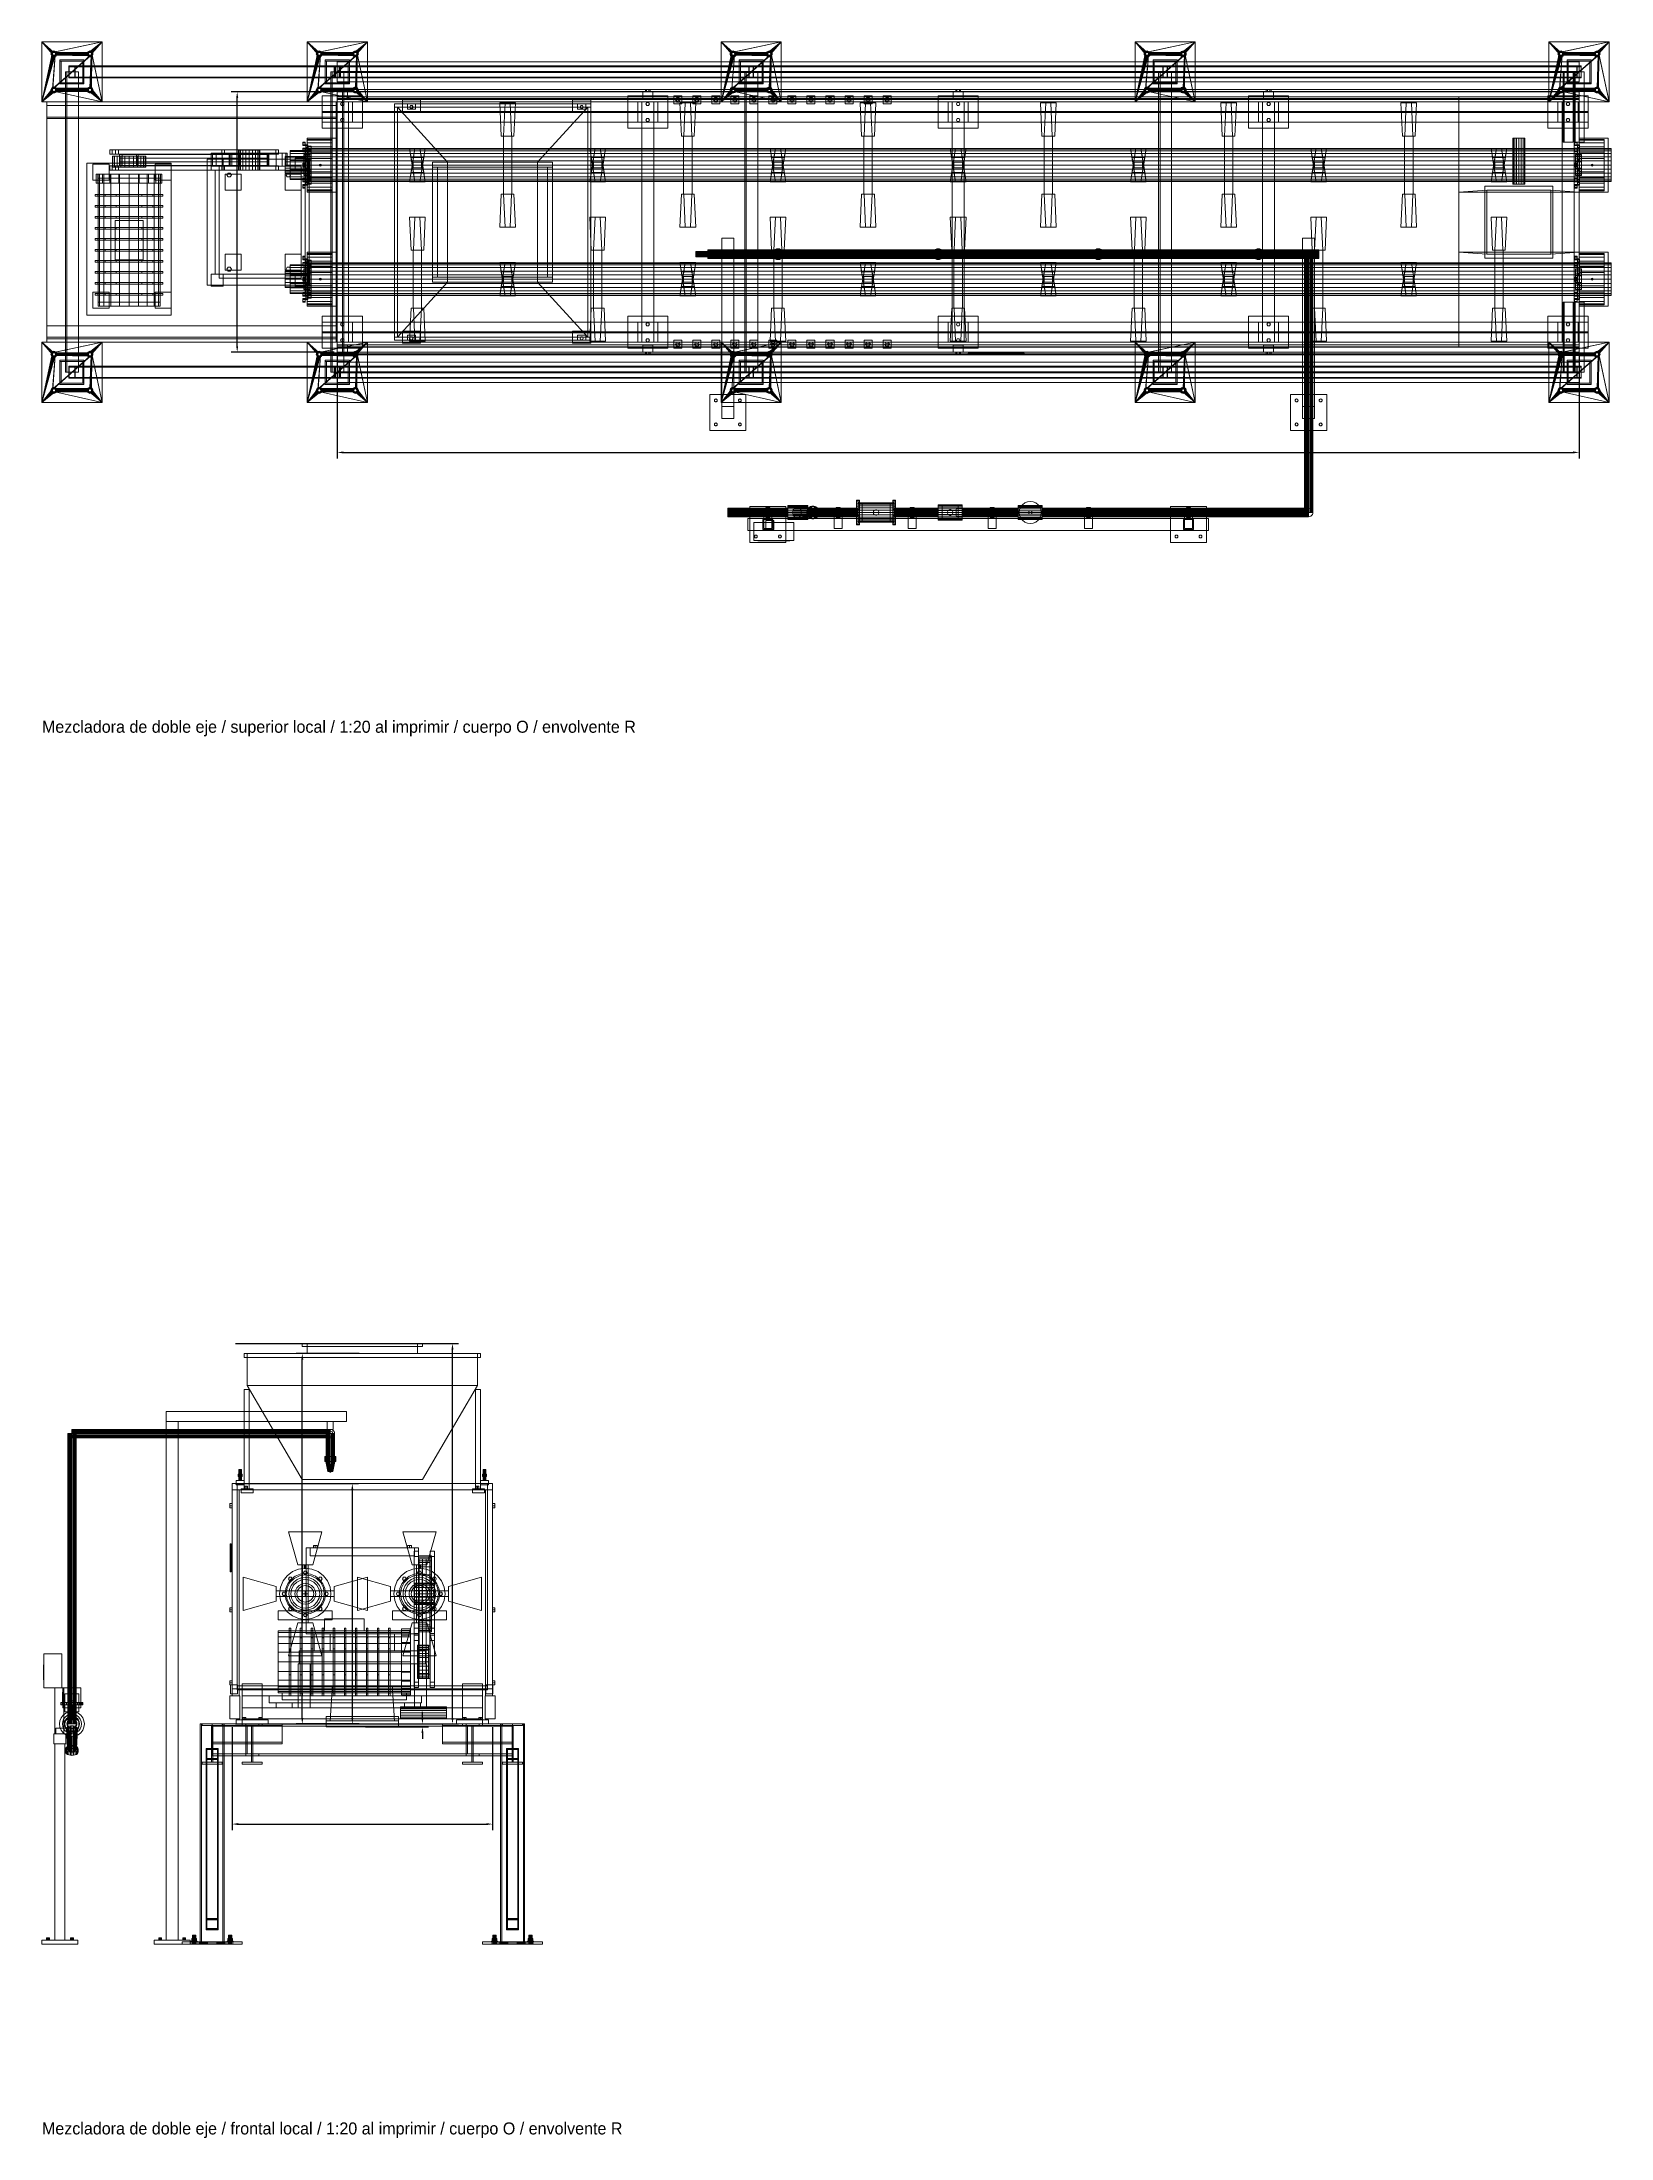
# Model space of a CAD drawing. Header units: millimetres. Extents: x -191664 to 191490, y -197311 to 10263.
# Drawn here: x 0 to 7835, y -99168 to -88700 of the extents above; entities that cross this region are included whole.
import ezdxf

# ---------------------------------------------------------------- set-up
doc = ezdxf.new("R2010")
doc.units = ezdxf.units.MM
for name, color, linetype, lineweight in [('COTAS_O', 1, 'Continuous', 0), ('COTAS_R', 1, 'Continuous', 0), ('DET_mezcladora_frontal', 7, 'Continuous', 0), ('DET_mezcladora_superior', 7, 'Continuous', 0), ('R15_COTAS_TRANSPORTE_P', 1, 'Continuous', 0), ('TEXTOS', 4, 'Continuous', 0)]:
    doc.layers.add(name, color=color, linetype=linetype, lineweight=lineweight)
doc.dimstyles.new('PLANTA_20', dxfattribs={"dimtxt": 50, "dimasz": 30, "dimexe": 30, "dimexo": 16, "dimgap": 20, "dimtad": 1, "dimtih": 1, "dimtoh": 1, "dimdec": 1, "dimzin": 0, "dimdsep": 46, "dimcen": 0.09, "dimadec": 0, "dimazin": 0, "dimtfac": 1, "dimtdec": 4, "dimtofl": 0, "dimtmove": 0, "dimatfit": 3, "dimfxl": 1, "dimtolj": 1, "dimtzin": 0, "dimarcsym": 0})

msp = doc.modelspace()

# ---------------------------------------------------------------- texts
at = {"layer": 'TEXTOS'}
for s, p in [('Mezcladora de doble eje / superior local / 1:20 al imprimir / cuerpo O / envolvente R', (0, -92150)), ('Mezcladora de doble eje / frontal local / 1:20 al imprimir / cuerpo O / envolvente R', (0, -99150))]:
    msp.add_text(s, height=60, dxfattribs=at).set_placement(p)

# ---------------------------------------------------------------- blocks, each defined once
blk = doc.blocks.new('*D68')
at = {"layer": 'COTAS_O', "color": 0, "lineweight": -2, "transparency": 16777216}
for p, q in [((950, -97116), (950, -97630)), ((2250, -97116), (2250, -97630)), ((980, -97600), (2220, -97600))]:
    blk.add_line(p, q, dxfattribs=at)
at = {"layer": 'COTAS_O', "color": 0, "transparency": 16777216}
for points in [[(980, -97595), (980, -97605), (950, -97600)], [(2220, -97595), (2220, -97605), (2250, -97600)]]:
    blk.add_solid(points, dxfattribs=at)
at = {"layer": 'Defpoints', "color": 0, "transparency": 16777216}
for p in [(950, -97100), (2250, -97100), (2250, -97600)]:
    blk.add_point(p, dxfattribs=at)
blk = doc.blocks.new('*D69')
at = {"layer": 'COTAS_O', "color": 0, "lineweight": -2, "transparency": 16777216}
for p, q in [((966, -95900), (1580, -95900)), ((1550, -97070), (1550, -95930)), ((966, -97100), (1580, -97100))]:
    blk.add_line(p, q, dxfattribs=at)
at = {"layer": 'COTAS_O', "color": 0, "transparency": 16777216}
for points in [[(1545, -95930), (1555, -95930), (1550, -95900)], [(1545, -97070), (1555, -97070), (1550, -97100)]]:
    blk.add_solid(points, dxfattribs=at)
at = {"layer": 'Defpoints', "color": 0, "transparency": 16777216}
for p in [(950, -95900), (1550, -95900), (950, -97100)]:
    blk.add_point(p, dxfattribs=at)
blk = doc.blocks.new('*D70')
at = {"layer": 'COTAS_R', "color": 0, "lineweight": -2, "transparency": 16777216}
for p, q in [((966, -95200), (2080, -95200)), ((2050, -97070), (2050, -95230)), ((966, -97100), (2080, -97100))]:
    blk.add_line(p, q, dxfattribs=at)
at = {"layer": 'COTAS_R', "color": 0, "transparency": 16777216}
for points in [[(2045, -95230), (2055, -95230), (2050, -95200)], [(2045, -97070), (2055, -97070), (2050, -97100)]]:
    blk.add_solid(points, dxfattribs=at)
at = {"layer": 'Defpoints', "color": 0, "transparency": 16777216}
for p in [(950, -95200), (2050, -95200), (950, -97100)]:
    blk.add_point(p, dxfattribs=at)
blk = doc.blocks.new('*D71')
at = {"layer": 'COTAS_R', "color": 0, "lineweight": -2, "transparency": 16777216}
for p, q in [((1584, -95250), (1270, -95250)), ((1300, -97070), (1300, -95280)), ((1584, -97100), (1270, -97100))]:
    blk.add_line(p, q, dxfattribs=at)
at = {"layer": 'COTAS_R', "color": 0, "transparency": 16777216}
for points in [[(1295, -95280), (1305, -95280), (1300, -95250)], [(1295, -97070), (1305, -97070), (1300, -97100)]]:
    blk.add_solid(points, dxfattribs=at)
at = {"layer": 'Defpoints', "color": 0, "transparency": 16777216}
for p in [(1300, -95250), (1600, -95250), (1600, -97100)]:
    blk.add_point(p, dxfattribs=at)
blk = doc.blocks.new('*D72')
at = {"layer": 'COTAS_R', "color": 0, "lineweight": -2, "transparency": 16777216}
for p, q in [((1584, -95250), (1270, -95250)), ((1300, -97070), (1300, -95280)), ((1584, -97100), (1270, -97100))]:
    blk.add_line(p, q, dxfattribs=at)
at = {"layer": 'COTAS_R', "color": 0, "transparency": 16777216}
for points in [[(1295, -95280), (1305, -95280), (1300, -95250)], [(1295, -97070), (1305, -97070), (1300, -97100)]]:
    blk.add_solid(points, dxfattribs=at)
at = {"layer": 'Defpoints', "color": 0, "transparency": 16777216}
for p in [(1300, -95250), (1600, -95250), (1600, -97100)]:
    blk.add_point(p, dxfattribs=at)
blk = doc.blocks.new('*D73')
at = {"layer": 'COTAS_R', "color": 0, "lineweight": -2, "transparency": 16777216}
for p, q in [((1616, -97100), (1930, -97100)), ((1616, -97115), (1930, -97115)), ((1900, -97070), (1900, -97040)), ((1900, -97145), (1900, -97175))]:
    blk.add_line(p, q, dxfattribs=at)
at = {"layer": 'COTAS_R', "color": 0, "transparency": 16777216}
for points in [[(1895, -97070), (1905, -97070), (1900, -97100)], [(1895, -97145), (1905, -97145), (1900, -97115)]]:
    blk.add_solid(points, dxfattribs=at)
at = {"layer": 'Defpoints', "color": 0, "transparency": 16777216}
for p in [(1600, -97100), (1600, -97115), (1900, -97115)]:
    blk.add_point(p, dxfattribs=at)
blk = doc.blocks.new('*D74')
at = {"layer": 'COTAS_R', "color": 0, "lineweight": -2, "transparency": 16777216}
for p, q in [((1584, -96930), (1270, -96930)), ((1300, -97070), (1300, -96960)), ((1584, -97100), (1270, -97100))]:
    blk.add_line(p, q, dxfattribs=at)
at = {"layer": 'COTAS_R', "color": 0, "transparency": 16777216}
for points in [[(1295, -96960), (1305, -96960), (1300, -96930)], [(1295, -97070), (1305, -97070), (1300, -97100)]]:
    blk.add_solid(points, dxfattribs=at)
at = {"layer": 'Defpoints', "color": 0, "transparency": 16777216}
for p in [(1300, -96930), (1600, -96930), (1600, -97100)]:
    blk.add_point(p, dxfattribs=at)
blk = doc.blocks.new('*D66')
at = {"layer": 'COTAS_O', "color": 0, "lineweight": -2, "transparency": 16777216}
for p, q in [((1475, -90266), (1475, -90780)), ((7675, -90266), (7675, -90780)), ((1505, -90750), (7645, -90750))]:
    blk.add_line(p, q, dxfattribs=at)
at = {"layer": 'COTAS_O', "color": 0, "transparency": 16777216}
for points in [[(1505, -90745), (1505, -90755), (1475, -90750)], [(7645, -90745), (7645, -90755), (7675, -90750)]]:
    blk.add_solid(points, dxfattribs=at)
at = {"layer": 'Defpoints', "color": 0, "transparency": 16777216}
for p in [(1475, -90250), (7675, -90250), (7675, -90750)]:
    blk.add_point(p, dxfattribs=at)
blk = doc.blocks.new('*D67')
at = {"layer": 'COTAS_O', "color": 0, "lineweight": -2, "transparency": 16777216}
for p, q in [((1459, -88950), (945, -88950)), ((975, -90220), (975, -88980)), ((1459, -90250), (945, -90250))]:
    blk.add_line(p, q, dxfattribs=at)
at = {"layer": 'COTAS_O', "color": 0, "transparency": 16777216}
for points in [[(970, -88980), (980, -88980), (975, -88950)], [(970, -90220), (980, -90220), (975, -90250)]]:
    blk.add_solid(points, dxfattribs=at)
at = {"layer": 'Defpoints', "color": 0, "transparency": 16777216}
for p in [(975, -88950), (1475, -88950), (1475, -90250)]:
    blk.add_point(p, dxfattribs=at)
blk = doc.blocks.new('*D131')
at = {"layer": 'Defpoints', "color": 0, "transparency": 16777216}
for p in [(1100, -183968), (1105, -184212), (1140, -184163), (1305, -184212), (1305, -184212)]:
    blk.add_point(p, dxfattribs=at)
at = {"layer": 'R15_COTAS_TRANSPORTE_P', "color": 0, "lineweight": -2, "transparency": 16777216}
blk.add_arc((1305, -184212), 172, 140.0034, 169.9966, dxfattribs=at)
at = {"layer": 'R15_COTAS_TRANSPORTE_P', "color": 0, "transparency": 16777216}
for points in [[(1169, -184098), (1176, -184105), (1194, -184080)], [(1140, -184183), (1130, -184182), (1133, -184212)]]:
    blk.add_solid(points, dxfattribs=at)
blk = doc.blocks.new('*D132')
at = {"layer": 'Defpoints', "color": 0, "transparency": 16777216}
for p in [(-500, -194490), (-500, -194490), (500, -194490), (203, -194657), (440, -194832)]:
    blk.add_point(p, dxfattribs=at)
at = {"layer": 'R15_COTAS_TRANSPORTE_P', "color": 0, "lineweight": -2, "transparency": 16777216}
blk.add_arc((-500, -194490), 723, 342.3783, 357.6217, dxfattribs=at)
at = {"layer": 'R15_COTAS_TRANSPORTE_P', "color": 0, "transparency": 16777216}
for points in [[(217, -194520), (227, -194520), (223, -194490)], [(194, -194710), (184, -194707), (179, -194737)]]:
    blk.add_solid(points, dxfattribs=at)
blk = doc.blocks.new('*D133')
at = {"layer": 'Defpoints', "color": 0, "transparency": 16777216}
for p in [(440, -194148), (-500, -194490), (-500, -194490), (218, -194406), (500, -194490)]:
    blk.add_point(p, dxfattribs=at)
at = {"layer": 'R15_COTAS_TRANSPORTE_P', "color": 0, "lineweight": -2, "transparency": 16777216}
blk.add_arc((-500, -194490), 723, 2.3783, 17.6217, dxfattribs=at)
at = {"layer": 'R15_COTAS_TRANSPORTE_P', "color": 0, "transparency": 16777216}
for points in [[(184, -194273), (194, -194270), (179, -194243)], [(227, -194460), (217, -194460), (223, -194490)]]:
    blk.add_solid(points, dxfattribs=at)

# ---------------------------------------------------------------- dimensions: what is measured, and where the dimension line sits
at = {"layer": 'COTAS_O'}
for p1, p2, distance, picture, middle in [((1475, -90250), (1475, -88950), 500, '*D67', (975, -89600)), ((1475, -90250), (7675, -90250), -500, '*D66', (4575, -90750)), ((950, -97100), (950, -95900), -600, '*D69', (1550, -96500)), ((950, -97100), (2250, -97100), -500, '*D68', (1600, -97600))]:
    dim = msp.add_aligned_dim(p1=p1, p2=p2, distance=distance, text='<> O', dimstyle='PLANTA_20', dxfattribs=at)
    dim.commit()
    dim.dimension.update_dxf_attribs({"geometry": picture, "text_midpoint": middle})
at = {"layer": 'COTAS_R'}
for p1, p2, distance, picture, middle in [((950, -97100), (950, -95200), -1100, '*D70', (2050, -96150)), ((1600, -97100), (1600, -95250), 300, '*D71', (1300, -96175)), ((1600, -97100), (1600, -95250), 300, '*D72', (1300, -96175)), ((1600, -97100), (1600, -96930), 300, '*D74', (1300, -97015)), ((1600, -97100), (1600, -97115), 300, '*D73', (1900, -97107.5))]:
    dim = msp.add_aligned_dim(p1=p1, p2=p2, distance=distance, text='<> R', dimstyle='PLANTA_20', dxfattribs=at)
    dim.commit()
    dim.dimension.update_dxf_attribs({"geometry": picture, "text_midpoint": middle})
at = {"layer": 'R15_COTAS_TRANSPORTE_P'}
for base, line1, line2, picture, middle in [((217.89, -194406.09), ((-500, -194490), (500, -194490)), ((-500, -194490), (439.69, -194147.98)), '*D133', (191490.46, -33543.69)), ((203.29, -194656.68), ((-500, -194490), (500, -194490)), ((-500, -194490), (439.69, -194832.02)), '*D132', (-191664.11, -34001.98)), ((1139.8, -184162.66), ((1304.62, -184212), (1104.62, -184212)), ((1304.62, -184212), (1100, -183968.15)), '*D131', (-166426.35, -78863.51))]:
    dim = msp.add_angular_dim_2l(base=base, line1=line1, line2=line2, dimstyle='PLANTA_20', dxfattribs=at)
    dim.commit()
    dim.dimension.update_dxf_attribs({"geometry": picture, "text_midpoint": middle})

# ---------------------------------------------------------------- linework, layer by layer
at = {"layer": 'DET_mezcladora_frontal', "color": 254, "true_color": 0xdce0df}
for p, q in [((1010, -95250), (1025, -95250)), ((1010, -95270), (1010, -95250)), ((1025, -95270), (1025, -95250)), ((2175, -95250), (2190, -95250)), ((2175, -95270), (2175, -95250)), ((2190, -95270), (2190, -95250)), ((1010, -95270), (1025, -95270)), ((1025, -95270), (2175, -95270)), ((2175, -95270), (2190, -95270)), ((940, -96200), (945, -96200)), ((940, -96340), (940, -96200)), ((945, -96340), (945, -96200)), ((1398, -96140), (1232, -96140)), ((1232, -96140), (1278, -96305)), ((1352, -96305), (1398, -96140)), ((1968, -96140), (1802, -96140)), ((1802, -96140), (1848, -96305)), ((1922, -96305), (1968, -96140)), ((1278, -96305), (1352, -96305)), ((1848, -96305), (1922, -96305)), ((940, -96340), (945, -96340)), ((1170, -96413), (1005, -96367)), ((1005, -96367), (1005, -96533)), ((1235.79, -96428.78), (1243.99, -96409)), ((1243.99, -96409), (1257.02, -96392.02)), ((1257.02, -96392.02), (1274, -96378.99)), ((1274, -96378.99), (1293.78, -96370.79)), ((1293.78, -96370.79), (1315, -96368)), ((1315, -96368), (1336.22, -96370.79)), ((1336.22, -96370.79), (1356, -96378.99)), ((1356, -96378.99), (1372.98, -96392.02)), ((1372.98, -96392.02), (1386.01, -96409)), ((1386.01, -96409), (1394.21, -96428.78)), ((1625, -96367), (1460, -96413)), ((1740, -96413), (1575, -96367)), ((1575, -96367), (1575, -96533)), ((1625, -96533), (1625, -96367)), ((1805.79, -96428.78), (1813.99, -96409)), ((1813.99, -96409), (1827.02, -96392.02)), ((1827.02, -96392.02), (1844, -96378.99)), ((1844, -96378.99), (1863.78, -96370.79)), ((1863.78, -96370.79), (1885, -96368)), ((1885, -96368), (1906.22, -96370.79)), ((1906.22, -96370.79), (1926, -96378.99)), ((1926, -96378.99), (1942.98, -96392.02)), ((1942.98, -96392.02), (1956.01, -96409)), ((1956.01, -96409), (1964.21, -96428.78)), ((2195, -96367), (2030, -96413)), ((2195, -96533), (2195, -96367)), ((1005, -96533), (1170, -96487)), ((1170, -96487), (1170, -96413)), ((1233, -96450), (1235.79, -96428.78)), ((1235.79, -96471.22), (1233, -96450)), ((1243.99, -96491), (1235.79, -96471.22)), ((1257.02, -96507.98), (1243.99, -96491)), ((1274, -96521.01), (1257.02, -96507.98)), ((1372.98, -96507.98), (1356, -96521.01)), ((1386.01, -96491), (1372.98, -96507.98)), ((1394.21, -96471.22), (1386.01, -96491)), ((1394.21, -96428.78), (1397, -96450)), ((1397, -96450), (1394.21, -96471.22)), ((1460, -96413), (1460, -96487)), ((1460, -96487), (1625, -96533)), ((1575, -96533), (1740, -96487)), ((1740, -96487), (1740, -96413)), ((1803, -96450), (1805.79, -96428.78)), ((1805.79, -96471.22), (1803, -96450)), ((1813.99, -96491), (1805.79, -96471.22)), ((1827.02, -96507.98), (1813.99, -96491)), ((1844, -96521.01), (1827.02, -96507.98)), ((1942.98, -96507.98), (1926, -96521.01)), ((1956.01, -96491), (1942.98, -96507.98)), ((1964.21, -96471.22), (1956.01, -96491)), ((1964.21, -96428.78), (1967, -96450)), ((1967, -96450), (1964.21, -96471.22)), ((2030, -96413), (2030, -96487)), ((2030, -96487), (2195, -96533)), ((1278, -96595), (1232, -96760)), ((1293.78, -96529.21), (1274, -96521.01)), ((1352, -96595), (1278, -96595)), ((1315, -96532), (1293.78, -96529.21)), ((1336.22, -96529.21), (1315, -96532)), ((1356, -96521.01), (1336.22, -96529.21)), ((1398, -96760), (1352, -96595)), ((1848, -96595), (1802, -96760)), ((1863.78, -96529.21), (1844, -96521.01)), ((1922, -96595), (1848, -96595)), ((1885, -96532), (1863.78, -96529.21)), ((1906.22, -96529.21), (1885, -96532)), ((1926, -96521.01), (1906.22, -96529.21)), ((1968, -96760), (1922, -96595)), ((1232, -96760), (1398, -96760)), ((1802, -96760), (1968, -96760))]:
    msp.add_line(p, q, dxfattribs=at)
at = {"layer": 'DET_mezcladora_frontal', "color": 252, "true_color": 0x8b8c91}
for p, q in [((1025, -95410), (1025, -95250)), ((2175, -95250), (1025, -95250)), ((2175, -95410), (2175, -95250)), ((950, -95900), (975, -95900)), ((950, -96925), (950, -95900)), ((975, -96925), (975, -95900)), ((2225, -95900), (2250, -95900)), ((2225, -96925), (2225, -95900)), ((2250, -96925), (2250, -95900)), ((1340, -96220), (1860, -96220)), ((1340, -96260), (1340, -96220)), ((1340, -96260), (1860, -96260)), ((1881, -96236.72), (1859, -96236.72)), ((1859, -96236.72), (1859, -96263.28)), ((1859, -96656.72), (1859, -96236.72)), ((1859, -96263.28), (1881, -96263.28)), ((1859, -96683.28), (1859, -96263.28)), ((1860, -96260), (1860, -96220)), ((1881, -96263.28), (1881, -96236.72)), ((1881, -96236.72), (1881, -96656.72)), ((1881, -96683.28), (1881, -96263.28)), ((1961, -96236.72), (1939, -96236.72)), ((1939, -96236.72), (1939, -96263.28)), ((1939, -96656.72), (1939, -96236.72)), ((1939, -96263.28), (1961, -96263.28)), ((1939, -96683.28), (1939, -96263.28)), ((1961, -96263.28), (1961, -96236.72)), ((1961, -96236.72), (1961, -96656.72)), ((1961, -96683.28), (1961, -96263.28)), ((1881, -96621.49), (1859, -96621.49)), ((1859, -96621.49), (1859, -96648.51)), ((1859, -96891.49), (1859, -96621.49)), ((1859, -96648.51), (1881, -96648.51)), ((1859, -96918.51), (1859, -96648.51)), ((1859, -96683.28), (1859, -96656.72)), ((1859, -96656.72), (1881, -96656.72)), ((1881, -96683.28), (1859, -96683.28)), ((1881, -96648.51), (1881, -96621.49)), ((1881, -96621.49), (1881, -96891.49)), ((1881, -96918.51), (1881, -96648.51)), ((1881, -96656.72), (1881, -96683.28)), ((1961, -96621.49), (1939, -96621.49)), ((1939, -96621.49), (1939, -96648.51)), ((1939, -96891.49), (1939, -96621.49)), ((1939, -96648.51), (1961, -96648.51)), ((1939, -96918.51), (1939, -96648.51)), ((1939, -96683.28), (1939, -96656.72)), ((1939, -96656.72), (1961, -96656.72)), ((1961, -96683.28), (1939, -96683.28)), ((1961, -96648.51), (1961, -96621.49)), ((1961, -96621.49), (1961, -96891.49)), ((1961, -96918.51), (1961, -96648.51)), ((1961, -96656.72), (1961, -96683.28)), ((950, -96925), (975, -96925)), ((1440, -97085), (1450, -96930)), ((1750, -96930), (1450, -96930)), ((1760, -97085), (1750, -96930)), ((1859, -96918.51), (1859, -96891.49)), ((1859, -96891.49), (1881, -96891.49)), ((1881, -96918.51), (1859, -96918.51)), ((1881, -96891.49), (1881, -96918.51)), ((1939, -96918.51), (1939, -96891.49)), ((1939, -96891.49), (1961, -96891.49)), ((1961, -96918.51), (1939, -96918.51)), ((1961, -96891.49), (1961, -96918.51)), ((2225, -96925), (2250, -96925)), ((1440, -97085), (1760, -97085))]:
    msp.add_line(p, q, dxfattribs=at)
at = {"layer": 'DET_mezcladora_frontal', "color": 9, "true_color": 0xc6c9c8}
for p, q in [((1300, -95200), (1325, -95200)), ((1300, -95215), (1300, -95200)), ((1300, -95215), (1325, -95215)), ((1325, -95215), (1325, -95200)), ((1325, -95200), (1875, -95200)), ((1875, -95200), (1900, -95200)), ((1875, -95215), (1875, -95200)), ((1875, -95215), (1900, -95215)), ((1900, -95215), (1900, -95200)), ((950, -95930), (950, -95900)), ((950, -95900), (2250, -95900)), ((950, -95930), (975, -95930)), ((950, -95930), (2250, -95930)), ((950, -95930), (985, -95930)), ((950, -96960), (950, -95930)), ((975, -95930), (975, -95900)), ((985, -96960), (985, -95930)), ((995, -95925), (1055, -95925)), ((995, -95945), (995, -95925)), ((995, -95945), (1055, -95945)), ((1055, -95945), (1055, -95925)), ((2150, -95925), (2210, -95925)), ((2150, -95945), (2150, -95925)), ((2150, -95945), (2210, -95945)), ((2210, -95945), (2210, -95925)), ((2215, -95930), (2250, -95930)), ((2215, -96960), (2215, -95930)), ((2225, -95930), (2225, -95900)), ((2225, -95930), (2250, -95930)), ((2250, -95930), (2250, -95900)), ((2250, -96960), (2250, -95930)), ((1329, -96305), (1301, -96305)), ((1301, -96450), (1301, -96305)), ((1329, -96450), (1329, -96305)), ((1899, -96305), (1871, -96305)), ((1871, -96450), (1871, -96305)), ((1899, -96450), (1899, -96305)), ((1224.65, -96420.64), (1238.14, -96394.16)), ((1238.14, -96394.16), (1259.16, -96373.14)), ((1259.16, -96373.14), (1285.64, -96359.65)), ((1285.64, -96359.65), (1315, -96355)), ((1298.93, -96411.2), (1315, -96408)), ((1315, -96355), (1344.36, -96359.65)), ((1315, -96408), (1331.07, -96411.2)), ((1344.36, -96359.65), (1370.84, -96373.14)), ((1370.84, -96373.14), (1391.86, -96394.16)), ((1391.86, -96394.16), (1405.35, -96420.64)), ((1794.65, -96420.64), (1808.14, -96394.16)), ((1808.14, -96394.16), (1829.16, -96373.14)), ((1829.16, -96373.14), (1855.64, -96359.65)), ((1855.64, -96359.65), (1885, -96355)), ((1860, -96399.59), (1860, -96397)), ((1860, -96397), (1960, -96397)), ((1860, -96407.12), (1860, -96399.59)), ((1860, -96399.59), (1960, -96399.59)), ((1860, -96418.85), (1860, -96407.12)), ((1860, -96407.12), (1960, -96407.12)), ((1868.93, -96411.2), (1885, -96408)), ((1885, -96355), (1914.36, -96359.65)), ((1885, -96408), (1901.07, -96411.2)), ((1914.36, -96359.65), (1940.84, -96373.14)), ((1940.84, -96373.14), (1961.86, -96394.16)), ((1960, -96399.59), (1960, -96397)), ((1960, -96407.12), (1960, -96399.59)), ((1960, -96418.85), (1960, -96407.12)), ((1961.86, -96394.16), (1975.35, -96420.64)), ((1170, -96436), (1170, -96464)), ((1315, -96436), (1170, -96436)), ((1315, -96464), (1170, -96464)), ((1220, -96450), (1224.65, -96420.64)), ((1224.65, -96479.36), (1220, -96450)), ((1238.14, -96505.84), (1224.65, -96479.36)), ((1259.16, -96526.86), (1238.14, -96505.84)), ((1273, -96450), (1276.2, -96433.93)), ((1276.2, -96466.07), (1273, -96450)), ((1276.2, -96433.93), (1285.3, -96420.3)), ((1285.3, -96479.7), (1276.2, -96466.07)), ((1285.3, -96420.3), (1298.93, -96411.2)), ((1298.93, -96488.8), (1285.3, -96479.7)), ((1315, -96492), (1298.93, -96488.8)), ((1329, -96450), (1301, -96450)), ((1301, -96450), (1301, -96595)), ((1315, -96436), (1315, -96464)), ((1315, -96436), (1460, -96436)), ((1315, -96464), (1460, -96464)), ((1331.07, -96488.8), (1315, -96492)), ((1329, -96450), (1329, -96595)), ((1331.07, -96411.2), (1344.7, -96420.3)), ((1344.7, -96479.7), (1331.07, -96488.8)), ((1344.7, -96420.3), (1353.8, -96433.93)), ((1353.8, -96466.07), (1344.7, -96479.7)), ((1353.8, -96433.93), (1357, -96450)), ((1357, -96450), (1353.8, -96466.07)), ((1391.86, -96505.84), (1370.84, -96526.86)), ((1405.35, -96479.36), (1391.86, -96505.84)), ((1405.35, -96420.64), (1410, -96450)), ((1410, -96450), (1405.35, -96479.36)), ((1460, -96436), (1460, -96464)), ((1740, -96436), (1740, -96464)), ((1885, -96436), (1740, -96436)), ((1885, -96464), (1740, -96464)), ((1790, -96450), (1794.65, -96420.64)), ((1794.65, -96479.36), (1790, -96450)), ((1808.14, -96505.84), (1794.65, -96479.36)), ((1829.16, -96526.86), (1808.14, -96505.84)), ((1843, -96450), (1846.2, -96433.93)), ((1846.2, -96466.07), (1843, -96450)), ((1846.2, -96433.93), (1855.3, -96420.3)), ((1855.3, -96479.7), (1846.2, -96466.07)), ((1855.3, -96420.3), (1868.93, -96411.2)), ((1868.93, -96488.8), (1855.3, -96479.7)), ((1860, -96433.62), (1860, -96418.85)), ((1860, -96418.85), (1960, -96418.85)), ((1860, -96450), (1860, -96433.62)), ((1860, -96433.62), (1960, -96433.62)), ((1860, -96466.38), (1860, -96450)), ((1960, -96450), (1860, -96450)), ((1860, -96466.38), (1860, -96481.15)), ((1860, -96466.38), (1960, -96466.38)), ((1860, -96481.15), (1860, -96492.88)), ((1860, -96481.15), (1960, -96481.15)), ((1860, -96492.88), (1860, -96500.41)), ((1860, -96492.88), (1960, -96492.88)), ((1860, -96500.41), (1860, -96503)), ((1860, -96500.41), (1960, -96500.41)), ((1860, -96503), (1960, -96503)), ((1885, -96492), (1868.93, -96488.8)), ((1899, -96450), (1871, -96450)), ((1871, -96450), (1871, -96595)), ((1885, -96436), (1885, -96464)), ((1885, -96436), (2030, -96436)), ((1885, -96464), (2030, -96464)), ((1901.07, -96488.8), (1885, -96492)), ((1899, -96450), (1899, -96595)), ((1901.07, -96411.2), (1914.7, -96420.3)), ((1914.7, -96479.7), (1901.07, -96488.8)), ((1914.7, -96420.3), (1923.8, -96433.93)), ((1923.8, -96466.07), (1914.7, -96479.7)), ((1923.8, -96433.93), (1927, -96450)), ((1927, -96450), (1923.8, -96466.07)), ((1961.86, -96505.84), (1940.84, -96526.86)), ((1960, -96433.62), (1960, -96418.85)), ((1960, -96450), (1960, -96433.62)), ((1960, -96450), (1960, -96466.38)), ((1960, -96466.38), (1960, -96481.15)), ((1960, -96481.15), (1960, -96492.88)), ((1960, -96492.88), (1960, -96500.41)), ((1960, -96500.41), (1960, -96503)), ((1975.35, -96479.36), (1961.86, -96505.84)), ((1975.35, -96420.64), (1980, -96450)), ((1980, -96450), (1975.35, -96479.36)), ((2030, -96436), (2030, -96464)), ((1285.64, -96540.35), (1259.16, -96526.86)), ((1315, -96545), (1285.64, -96540.35)), ((1329, -96595), (1301, -96595)), ((1344.36, -96540.35), (1315, -96545)), ((1370.84, -96526.86), (1344.36, -96540.35)), ((1855.64, -96540.35), (1829.16, -96526.86)), ((1885, -96545), (1855.64, -96540.35)), ((1899, -96595), (1871, -96595)), ((1914.36, -96540.35), (1885, -96545)), ((1940.84, -96526.86), (1914.36, -96540.35)), ((942, -96905), (977, -96905)), ((942, -96950), (942, -96905)), ((977, -96950), (977, -96905)), ((2217, -96905), (2252, -96905)), ((2217, -96950), (2217, -96905)), ((2252, -96950), (2252, -96905)), ((942, -96950), (977, -96950)), ((950, -96960), (985, -96960)), ((1135, -96960), (1895, -96960)), ((1135, -96995), (1135, -96960)), ((1135, -96995), (1895, -96995)), ((1895, -96995), (1895, -96960)), ((2215, -96960), (2250, -96960)), ((2217, -96950), (2252, -96950)), ((970, -97080), (1130, -97080)), ((970, -97100), (970, -97080)), ((970, -97100), (1130, -97100)), ((1130, -97100), (1130, -97080)), ((1420, -97085), (1780, -97085)), ((1420, -97115), (1420, -97085)), ((1420, -97115), (1780, -97115)), ((1780, -97115), (1780, -97085)), ((2070, -97080), (2230, -97080)), ((2070, -97100), (2070, -97080)), ((2070, -97100), (2230, -97100)), ((2230, -97100), (2230, -97080))]:
    msp.add_line(p, q, dxfattribs=at)
at = {"layer": 'DET_mezcladora_frontal', "color": 250, "true_color": 0x33393d}
for p, q in [((1325, -95250), (1325, -95215)), ((1875, -95215), (1325, -95215)), ((1325, -95250), (1875, -95250)), ((1875, -95250), (1875, -95215)), ((1320, -96220), (1880, -96220)), ((1320, -96650), (1320, -96220)), ((1880, -96650), (1880, -96220)), ((1880, -96266.47), (1880, -96260)), ((1880, -96260), (1945, -96260)), ((1880, -96285.46), (1880, -96266.47)), ((1880, -96266.47), (1945, -96266.47)), ((1880, -96315.65), (1880, -96285.46)), ((1880, -96285.46), (1945, -96285.46)), ((1901, -96276.07), (1883, -96276.07)), ((1883, -96276.07), (1883, -96293.32)), ((1883, -96709.16), (1883, -96276.07)), ((1883, -96293.32), (1901, -96293.32)), ((1883, -96726.41), (1883, -96293.32)), ((1901, -96293.32), (1901, -96276.07)), ((1901, -96276.07), (1901, -96709.16)), ((1919, -96276.07), (1901, -96276.07)), ((1901, -96726.41), (1901, -96293.32)), ((1901, -96293.32), (1919, -96293.32)), ((1919, -96293.32), (1919, -96276.07)), ((1919, -96276.07), (1919, -96709.16)), ((1937, -96276.07), (1919, -96276.07)), ((1919, -96726.41), (1919, -96293.32)), ((1919, -96293.32), (1937, -96293.32)), ((1937, -96293.32), (1937, -96276.07)), ((1937, -96276.07), (1937, -96709.16)), ((1937, -96726.41), (1937, -96293.32)), ((1945, -96266.47), (1945, -96260)), ((1945, -96285.46), (1945, -96266.47)), ((1945, -96315.65), (1945, -96285.46)), ((1217.44, -96423.86), (1227.53, -96399.5)), ((1227.53, -96399.5), (1243.58, -96378.58)), ((1243.58, -96378.58), (1264.5, -96362.53)), ((1246.52, -96427.75), (1256.75, -96407.68)), ((1256.75, -96407.68), (1272.68, -96391.75)), ((1264.5, -96362.53), (1288.86, -96352.44)), ((1272.68, -96391.75), (1292.75, -96381.52)), ((1288.86, -96352.44), (1315, -96349)), ((1292.75, -96381.52), (1315, -96378)), ((1315, -96349), (1341.14, -96352.44)), ((1315, -96378), (1337.25, -96381.52)), ((1337.25, -96381.52), (1357.32, -96391.75)), ((1341.14, -96352.44), (1365.5, -96362.53)), ((1357.32, -96391.75), (1373.25, -96407.68)), ((1365.5, -96362.53), (1386.42, -96378.58)), ((1373.25, -96407.68), (1383.48, -96427.75)), ((1386.42, -96378.58), (1402.47, -96399.5)), ((1402.47, -96399.5), (1412.56, -96423.86)), ((1787.44, -96423.86), (1797.53, -96399.5)), ((1797.53, -96399.5), (1813.58, -96378.58)), ((1813.58, -96378.58), (1834.5, -96362.53)), ((1816.52, -96427.75), (1826.75, -96407.68)), ((1826.75, -96407.68), (1842.68, -96391.75)), ((1834.5, -96362.53), (1858.86, -96352.44)), ((1842.68, -96391.75), (1862.75, -96381.52)), ((1858.86, -96352.44), (1885, -96349)), ((1862.75, -96381.52), (1885, -96378)), ((1880, -96355), (1880, -96315.65)), ((1880, -96315.65), (1945, -96315.65)), ((1880, -96400.82), (1880, -96355)), ((1880, -96355), (1945, -96355)), ((1880, -96450), (1880, -96400.82)), ((1880, -96400.82), (1945, -96400.82)), ((1885, -96349), (1911.14, -96352.44)), ((1885, -96378), (1907.25, -96381.52)), ((1907.25, -96381.52), (1927.32, -96391.75)), ((1911.14, -96352.44), (1935.5, -96362.53)), ((1927.32, -96391.75), (1943.25, -96407.68)), ((1935.5, -96362.53), (1956.42, -96378.58)), ((1943.25, -96407.68), (1953.48, -96427.75)), ((1945, -96355), (1945, -96315.65)), ((1945, -96400.82), (1945, -96355)), ((1945, -96450), (1945, -96400.82)), ((1956.42, -96378.58), (1972.47, -96399.5)), ((1972.47, -96399.5), (1982.56, -96423.86)), ((1214, -96450), (1217.44, -96423.86)), ((1217.44, -96476.14), (1214, -96450)), ((1227.53, -96500.5), (1217.44, -96476.14)), ((1243.58, -96521.42), (1227.53, -96500.5)), ((1243, -96450), (1246.52, -96427.75)), ((1246.52, -96472.25), (1243, -96450)), ((1256.75, -96492.32), (1246.52, -96472.25)), ((1272.68, -96508.25), (1256.75, -96492.32)), ((1292.75, -96518.48), (1272.68, -96508.25)), ((1357.32, -96508.25), (1337.25, -96518.48)), ((1373.25, -96492.32), (1357.32, -96508.25)), ((1383.48, -96472.25), (1373.25, -96492.32)), ((1383.48, -96427.75), (1387, -96450)), ((1387, -96450), (1383.48, -96472.25)), ((1402.47, -96500.5), (1386.42, -96521.42)), ((1412.56, -96476.14), (1402.47, -96500.5)), ((1412.56, -96423.86), (1416, -96450)), ((1416, -96450), (1412.56, -96476.14)), ((1784, -96450), (1787.44, -96423.86)), ((1787.44, -96476.14), (1784, -96450)), ((1797.53, -96500.5), (1787.44, -96476.14)), ((1813.58, -96521.42), (1797.53, -96500.5)), ((1813, -96450), (1816.52, -96427.75)), ((1816.52, -96472.25), (1813, -96450)), ((1826.75, -96492.32), (1816.52, -96472.25)), ((1842.68, -96508.25), (1826.75, -96492.32)), ((1862.75, -96518.48), (1842.68, -96508.25)), ((1880, -96499.18), (1880, -96450)), ((1945, -96450), (1880, -96450)), ((1880, -96499.18), (1880, -96545)), ((1880, -96499.18), (1945, -96499.18)), ((1927.32, -96508.25), (1907.25, -96518.48)), ((1943.25, -96492.32), (1927.32, -96508.25)), ((1953.48, -96472.25), (1943.25, -96492.32)), ((1945, -96450), (1945, -96499.18)), ((1945, -96499.18), (1945, -96545)), ((1953.48, -96427.75), (1957, -96450)), ((1957, -96450), (1953.48, -96472.25)), ((1972.47, -96500.5), (1956.42, -96521.42)), ((1982.56, -96476.14), (1972.47, -96500.5)), ((1982.56, -96423.86), (1986, -96450)), ((1986, -96450), (1982.56, -96476.14)), ((1264.5, -96537.47), (1243.58, -96521.42)), ((1288.86, -96547.56), (1264.5, -96537.47)), ((1315, -96551), (1288.86, -96547.56)), ((1315, -96522), (1292.75, -96518.48)), ((1337.25, -96518.48), (1315, -96522)), ((1341.14, -96547.56), (1315, -96551)), ((1365.5, -96537.47), (1341.14, -96547.56)), ((1386.42, -96521.42), (1365.5, -96537.47)), ((1411, -96575), (1609, -96575)), ((1411, -96635), (1411, -96575)), ((1609, -96635), (1609, -96575)), ((1834.5, -96537.47), (1813.58, -96521.42)), ((1858.86, -96547.56), (1834.5, -96537.47)), ((1885, -96551), (1858.86, -96547.56)), ((1885, -96522), (1862.75, -96518.48)), ((1880, -96545), (1880, -96584.35)), ((1880, -96545), (1945, -96545)), ((1880, -96584.35), (1880, -96614.54)), ((1880, -96584.35), (1945, -96584.35)), ((1880, -96614.54), (1880, -96633.53)), ((1880, -96614.54), (1945, -96614.54)), ((1883, -96605.02), (1883, -96625.59)), ((1901, -96605.02), (1883, -96605.02)), ((1883, -96851.92), (1883, -96605.02)), ((1907.25, -96518.48), (1885, -96522)), ((1911.14, -96547.56), (1885, -96551)), ((1901, -96625.59), (1901, -96605.02)), ((1901, -96605.02), (1901, -96851.92)), ((1919, -96605.02), (1901, -96605.02)), ((1935.5, -96537.47), (1911.14, -96547.56)), ((1919, -96625.59), (1919, -96605.02)), ((1919, -96605.02), (1919, -96851.92)), ((1937, -96605.02), (1919, -96605.02)), ((1956.42, -96521.42), (1935.5, -96537.47)), ((1937, -96625.59), (1937, -96605.02)), ((1937, -96605.02), (1937, -96851.92)), ((1945, -96545), (1945, -96584.35)), ((1945, -96584.35), (1945, -96614.54)), ((1945, -96614.54), (1945, -96633.53)), ((1180, -96642.59), (1180, -96635)), ((1180, -96635), (1840, -96635)), ((1180, -96664.6), (1180, -96642.59)), ((1180, -96642.59), (1840, -96642.59)), ((1180, -96698.89), (1180, -96664.6)), ((1180, -96664.6), (1840, -96664.6)), ((1180, -96742.1), (1180, -96698.89)), ((1180, -96698.89), (1840, -96698.89)), ((1235, -96633.91), (1235, -96621.05)), ((1235, -96621.05), (1243, -96621.05)), ((1235, -96670.53), (1235, -96633.91)), ((1235, -96633.91), (1243, -96633.91)), ((1235, -96725.35), (1235, -96670.53)), ((1235, -96670.53), (1243, -96670.53)), ((1243, -96633.91), (1243, -96621.05)), ((1243, -96670.53), (1243, -96633.91)), ((1243, -96725.35), (1243, -96670.53)), ((1290, -96633.91), (1290, -96621.05)), ((1290, -96621.05), (1298, -96621.05)), ((1290, -96670.53), (1290, -96633.91)), ((1290, -96633.91), (1298, -96633.91)), ((1290, -96725.35), (1290, -96670.53)), ((1290, -96670.53), (1298, -96670.53)), ((1298, -96633.91), (1298, -96621.05)), ((1298, -96670.53), (1298, -96633.91)), ((1298, -96725.35), (1298, -96670.53)), ((1320, -96650), (1880, -96650)), ((1345, -96633.91), (1345, -96621.05)), ((1345, -96621.05), (1353, -96621.05)), ((1345, -96670.53), (1345, -96633.91)), ((1345, -96633.91), (1353, -96633.91)), ((1345, -96725.35), (1345, -96670.53)), ((1345, -96670.53), (1353, -96670.53)), ((1353, -96633.91), (1353, -96621.05)), ((1353, -96670.53), (1353, -96633.91)), ((1353, -96725.35), (1353, -96670.53)), ((1400, -96633.91), (1400, -96621.05)), ((1400, -96621.05), (1408, -96621.05)), ((1400, -96670.53), (1400, -96633.91)), ((1400, -96633.91), (1408, -96633.91)), ((1400, -96725.35), (1400, -96670.53)), ((1400, -96670.53), (1408, -96670.53)), ((1408, -96633.91), (1408, -96621.05)), ((1408, -96670.53), (1408, -96633.91)), ((1408, -96725.35), (1408, -96670.53)), ((1411, -96635), (1609, -96635)), ((1455, -96633.91), (1455, -96621.05)), ((1455, -96621.05), (1463, -96621.05)), ((1455, -96670.53), (1455, -96633.91)), ((1455, -96633.91), (1463, -96633.91)), ((1455, -96725.35), (1455, -96670.53)), ((1455, -96670.53), (1463, -96670.53)), ((1463, -96633.91), (1463, -96621.05)), ((1463, -96670.53), (1463, -96633.91)), ((1463, -96725.35), (1463, -96670.53)), ((1510, -96633.91), (1510, -96621.05)), ((1510, -96621.05), (1518, -96621.05)), ((1510, -96670.53), (1510, -96633.91)), ((1510, -96633.91), (1518, -96633.91)), ((1510, -96725.35), (1510, -96670.53)), ((1510, -96670.53), (1518, -96670.53)), ((1518, -96633.91), (1518, -96621.05)), ((1518, -96670.53), (1518, -96633.91)), ((1518, -96725.35), (1518, -96670.53)), ((1565, -96633.91), (1565, -96621.05)), ((1565, -96621.05), (1573, -96621.05)), ((1565, -96670.53), (1565, -96633.91)), ((1565, -96633.91), (1573, -96633.91)), ((1565, -96725.35), (1565, -96670.53)), ((1565, -96670.53), (1573, -96670.53)), ((1573, -96633.91), (1573, -96621.05)), ((1573, -96670.53), (1573, -96633.91)), ((1573, -96725.35), (1573, -96670.53)), ((1620, -96633.91), (1620, -96621.05)), ((1620, -96621.05), (1628, -96621.05)), ((1620, -96670.53), (1620, -96633.91)), ((1620, -96633.91), (1628, -96633.91)), ((1620, -96725.35), (1620, -96670.53)), ((1620, -96670.53), (1628, -96670.53)), ((1628, -96633.91), (1628, -96621.05)), ((1628, -96670.53), (1628, -96633.91)), ((1628, -96725.35), (1628, -96670.53)), ((1675, -96633.91), (1675, -96621.05)), ((1675, -96621.05), (1683, -96621.05)), ((1675, -96670.53), (1675, -96633.91)), ((1675, -96633.91), (1683, -96633.91)), ((1675, -96725.35), (1675, -96670.53)), ((1675, -96670.53), (1683, -96670.53)), ((1683, -96633.91), (1683, -96621.05)), ((1683, -96670.53), (1683, -96633.91)), ((1683, -96725.35), (1683, -96670.53)), ((1730, -96633.91), (1730, -96621.05)), ((1730, -96621.05), (1738, -96621.05)), ((1730, -96670.53), (1730, -96633.91)), ((1730, -96633.91), (1738, -96633.91)), ((1730, -96725.35), (1730, -96670.53)), ((1730, -96670.53), (1738, -96670.53)), ((1738, -96633.91), (1738, -96621.05)), ((1738, -96670.53), (1738, -96633.91)), ((1738, -96725.35), (1738, -96670.53)), ((1840, -96642.59), (1840, -96635)), ((1840, -96664.6), (1840, -96642.59)), ((1840, -96698.89), (1840, -96664.6)), ((1840, -96742.1), (1840, -96698.89)), ((1875, -96709.83), (1875, -96707)), ((1875, -96707), (1930, -96707)), ((1875, -96718.12), (1875, -96709.83)), ((1875, -96709.83), (1930, -96709.83)), ((1875, -96731.31), (1875, -96718.12)), ((1875, -96718.12), (1930, -96718.12)), ((1880, -96633.53), (1880, -96640)), ((1880, -96633.53), (1945, -96633.53)), ((1880, -96640), (1945, -96640)), ((1883, -96625.59), (1901, -96625.59)), ((1883, -96625.59), (1883, -96872.5)), ((1883, -96726.41), (1883, -96709.16)), ((1883, -96709.16), (1901, -96709.16)), ((1901, -96625.59), (1901, -96872.5)), ((1901, -96625.59), (1919, -96625.59)), ((1901, -96709.16), (1901, -96726.41)), ((1901, -96709.16), (1919, -96709.16)), ((1919, -96625.59), (1919, -96872.5)), ((1919, -96625.59), (1937, -96625.59)), ((1919, -96709.16), (1919, -96726.41)), ((1919, -96709.16), (1937, -96709.16)), ((1930, -96709.83), (1930, -96707)), ((1930, -96718.12), (1930, -96709.83)), ((1930, -96731.31), (1930, -96718.12)), ((1937, -96625.59), (1937, -96872.5)), ((1937, -96709.16), (1937, -96726.41)), ((1945, -96633.53), (1945, -96640)), ((1180, -96790), (1180, -96742.1)), ((1180, -96742.1), (1840, -96742.1)), ((1180, -96837.9), (1180, -96790)), ((1840, -96790), (1180, -96790)), ((1235, -96790), (1235, -96725.35)), ((1235, -96725.35), (1243, -96725.35)), ((1235, -96854.65), (1235, -96790)), ((1243, -96790), (1235, -96790)), ((1243, -96790), (1243, -96725.35)), ((1243, -96790), (1243, -96854.65)), ((1290, -96790), (1290, -96725.35)), ((1290, -96725.35), (1298, -96725.35)), ((1290, -96854.65), (1290, -96790)), ((1298, -96790), (1290, -96790)), ((1298, -96790), (1298, -96725.35)), ((1298, -96790), (1298, -96854.65)), ((1345, -96790), (1345, -96725.35)), ((1345, -96725.35), (1353, -96725.35)), ((1345, -96854.65), (1345, -96790)), ((1353, -96790), (1345, -96790)), ((1353, -96790), (1353, -96725.35)), ((1353, -96790), (1353, -96854.65)), ((1400, -96790), (1400, -96725.35)), ((1400, -96725.35), (1408, -96725.35)), ((1400, -96854.65), (1400, -96790)), ((1408, -96790), (1400, -96790)), ((1408, -96790), (1408, -96725.35)), ((1408, -96790), (1408, -96854.65)), ((1455, -96790), (1455, -96725.35)), ((1455, -96725.35), (1463, -96725.35)), ((1455, -96854.65), (1455, -96790)), ((1463, -96790), (1455, -96790)), ((1463, -96790), (1463, -96725.35)), ((1463, -96790), (1463, -96854.65)), ((1510, -96790), (1510, -96725.35)), ((1510, -96725.35), (1518, -96725.35)), ((1510, -96854.65), (1510, -96790)), ((1518, -96790), (1510, -96790)), ((1518, -96790), (1518, -96725.35)), ((1518, -96790), (1518, -96854.65)), ((1565, -96790), (1565, -96725.35)), ((1565, -96725.35), (1573, -96725.35)), ((1565, -96854.65), (1565, -96790)), ((1573, -96790), (1565, -96790)), ((1573, -96790), (1573, -96725.35)), ((1573, -96790), (1573, -96854.65)), ((1620, -96790), (1620, -96725.35)), ((1620, -96725.35), (1628, -96725.35)), ((1620, -96854.65), (1620, -96790)), ((1628, -96790), (1620, -96790)), ((1628, -96790), (1628, -96725.35)), ((1628, -96790), (1628, -96854.65)), ((1675, -96790), (1675, -96725.35)), ((1675, -96725.35), (1683, -96725.35)), ((1675, -96854.65), (1675, -96790)), ((1683, -96790), (1675, -96790)), ((1683, -96790), (1683, -96725.35)), ((1683, -96790), (1683, -96854.65)), ((1730, -96790), (1730, -96725.35)), ((1730, -96725.35), (1738, -96725.35)), ((1730, -96854.65), (1730, -96790)), ((1738, -96790), (1730, -96790)), ((1738, -96790), (1738, -96725.35)), ((1738, -96790), (1738, -96854.65)), ((1840, -96790), (1840, -96742.1)), ((1840, -96790), (1840, -96837.9)), ((1875, -96748.5), (1875, -96731.31)), ((1875, -96731.31), (1930, -96731.31)), ((1875, -96768.52), (1875, -96748.5)), ((1875, -96748.5), (1930, -96748.5)), ((1875, -96790), (1875, -96768.52)), ((1875, -96768.52), (1930, -96768.52)), ((1875, -96811.48), (1875, -96790)), ((1930, -96790), (1875, -96790)), ((1875, -96811.48), (1875, -96831.5)), ((1875, -96811.48), (1930, -96811.48)), ((1901, -96726.41), (1883, -96726.41)), ((1919, -96726.41), (1901, -96726.41)), ((1937, -96726.41), (1919, -96726.41)), ((1930, -96748.5), (1930, -96731.31)), ((1930, -96768.52), (1930, -96748.5)), ((1930, -96790), (1930, -96768.52)), ((1930, -96790), (1930, -96811.48)), ((1930, -96811.48), (1930, -96831.5)), ((1180, -96837.9), (1180, -96881.11)), ((1180, -96837.9), (1840, -96837.9)), ((1180, -96881.11), (1180, -96915.4)), ((1180, -96881.11), (1840, -96881.11)), ((1180, -96915.4), (1180, -96937.41)), ((1180, -96915.4), (1840, -96915.4)), ((1235, -96854.65), (1235, -96909.47)), ((1235, -96854.65), (1243, -96854.65)), ((1235, -96909.47), (1235, -96946.09)), ((1235, -96909.47), (1243, -96909.47)), ((1243, -96854.65), (1243, -96909.47)), ((1243, -96909.47), (1243, -96946.09)), ((1290, -96854.65), (1290, -96909.47)), ((1290, -96854.65), (1298, -96854.65)), ((1290, -96909.47), (1290, -96946.09)), ((1290, -96909.47), (1298, -96909.47)), ((1298, -96854.65), (1298, -96909.47)), ((1298, -96909.47), (1298, -96946.09)), ((1345, -96854.65), (1345, -96909.47)), ((1345, -96854.65), (1353, -96854.65)), ((1345, -96909.47), (1345, -96946.09)), ((1345, -96909.47), (1353, -96909.47)), ((1353, -96854.65), (1353, -96909.47)), ((1353, -96909.47), (1353, -96946.09)), ((1400, -96854.65), (1400, -96909.47)), ((1400, -96854.65), (1408, -96854.65)), ((1400, -96909.47), (1400, -96946.09)), ((1400, -96909.47), (1408, -96909.47)), ((1408, -96854.65), (1408, -96909.47)), ((1408, -96909.47), (1408, -96946.09)), ((1455, -96854.65), (1455, -96909.47)), ((1455, -96854.65), (1463, -96854.65)), ((1455, -96909.47), (1455, -96946.09)), ((1455, -96909.47), (1463, -96909.47)), ((1463, -96854.65), (1463, -96909.47)), ((1463, -96909.47), (1463, -96946.09)), ((1510, -96854.65), (1510, -96909.47)), ((1510, -96854.65), (1518, -96854.65)), ((1510, -96909.47), (1510, -96946.09)), ((1510, -96909.47), (1518, -96909.47)), ((1518, -96854.65), (1518, -96909.47)), ((1518, -96909.47), (1518, -96946.09)), ((1565, -96854.65), (1565, -96909.47)), ((1565, -96854.65), (1573, -96854.65)), ((1565, -96909.47), (1565, -96946.09)), ((1565, -96909.47), (1573, -96909.47)), ((1573, -96854.65), (1573, -96909.47)), ((1573, -96909.47), (1573, -96946.09)), ((1620, -96854.65), (1620, -96909.47)), ((1620, -96854.65), (1628, -96854.65)), ((1620, -96909.47), (1620, -96946.09)), ((1620, -96909.47), (1628, -96909.47)), ((1628, -96854.65), (1628, -96909.47)), ((1628, -96909.47), (1628, -96946.09)), ((1675, -96854.65), (1675, -96909.47)), ((1675, -96854.65), (1683, -96854.65)), ((1675, -96909.47), (1675, -96946.09)), ((1675, -96909.47), (1683, -96909.47)), ((1683, -96854.65), (1683, -96909.47)), ((1683, -96909.47), (1683, -96946.09)), ((1730, -96854.65), (1730, -96909.47)), ((1730, -96854.65), (1738, -96854.65)), ((1730, -96909.47), (1730, -96946.09)), ((1730, -96909.47), (1738, -96909.47)), ((1738, -96854.65), (1738, -96909.47)), ((1738, -96909.47), (1738, -96946.09)), ((1840, -96837.9), (1840, -96881.11)), ((1840, -96881.11), (1840, -96915.4)), ((1840, -96915.4), (1840, -96937.41)), ((1875, -96831.5), (1875, -96848.69)), ((1875, -96831.5), (1930, -96831.5)), ((1875, -96848.69), (1875, -96861.88)), ((1875, -96848.69), (1930, -96848.69)), ((1875, -96861.88), (1875, -96870.17)), ((1875, -96861.88), (1930, -96861.88)), ((1875, -96870.17), (1875, -96873)), ((1875, -96870.17), (1930, -96870.17)), ((1875, -96873), (1930, -96873)), ((1883, -96851.92), (1901, -96851.92)), ((1883, -96872.5), (1883, -96851.92)), ((1901, -96872.5), (1883, -96872.5)), ((1901, -96851.92), (1901, -96872.5)), ((1901, -96851.92), (1919, -96851.92)), ((1919, -96872.5), (1901, -96872.5)), ((1919, -96851.92), (1919, -96872.5)), ((1919, -96851.92), (1937, -96851.92)), ((1937, -96872.5), (1919, -96872.5)), ((1930, -96831.5), (1930, -96848.69)), ((1930, -96848.69), (1930, -96861.88)), ((1930, -96861.88), (1930, -96870.17)), ((1930, -96870.17), (1930, -96873)), ((1937, -96851.92), (1937, -96872.5)), ((1180, -96937.41), (1180, -96945)), ((1180, -96937.41), (1840, -96937.41)), ((1180, -96945), (1840, -96945)), ((1235, -96946.09), (1235, -96958.95)), ((1235, -96946.09), (1243, -96946.09)), ((1235, -96958.95), (1243, -96958.95)), ((1243, -96946.09), (1243, -96958.95)), ((1290, -96946.09), (1290, -96958.95)), ((1290, -96946.09), (1298, -96946.09)), ((1290, -96958.95), (1298, -96958.95)), ((1298, -96946.09), (1298, -96958.95)), ((1345, -96946.09), (1345, -96958.95)), ((1345, -96946.09), (1353, -96946.09)), ((1345, -96958.95), (1353, -96958.95)), ((1353, -96946.09), (1353, -96958.95)), ((1400, -96946.09), (1400, -96958.95)), ((1400, -96946.09), (1408, -96946.09)), ((1400, -96958.95), (1408, -96958.95)), ((1408, -96946.09), (1408, -96958.95)), ((1455, -96946.09), (1455, -96958.95)), ((1455, -96946.09), (1463, -96946.09)), ((1455, -96958.95), (1463, -96958.95)), ((1463, -96946.09), (1463, -96958.95)), ((1510, -96946.09), (1510, -96958.95)), ((1510, -96946.09), (1518, -96946.09)), ((1510, -96958.95), (1518, -96958.95)), ((1518, -96946.09), (1518, -96958.95)), ((1565, -96946.09), (1565, -96958.95)), ((1565, -96946.09), (1573, -96946.09)), ((1565, -96958.95), (1573, -96958.95)), ((1573, -96946.09), (1573, -96958.95)), ((1620, -96946.09), (1620, -96958.95)), ((1620, -96946.09), (1628, -96946.09)), ((1620, -96958.95), (1628, -96958.95)), ((1628, -96946.09), (1628, -96958.95)), ((1675, -96946.09), (1675, -96958.95)), ((1675, -96946.09), (1683, -96946.09)), ((1675, -96958.95), (1683, -96958.95)), ((1683, -96946.09), (1683, -96958.95)), ((1730, -96946.09), (1730, -96958.95)), ((1730, -96946.09), (1738, -96946.09)), ((1730, -96958.95), (1738, -96958.95)), ((1738, -96946.09), (1738, -96958.95)), ((1790, -97017.28), (1790, -97015)), ((1790, -97015), (2020, -97015)), ((1790, -97023.79), (1790, -97017.28)), ((1790, -97017.28), (2020, -97017.28)), ((1790, -97033.52), (1790, -97023.79)), ((1790, -97023.79), (2020, -97023.79)), ((1790, -97045), (1790, -97033.52)), ((1790, -97033.52), (2020, -97033.52)), ((1840, -96937.41), (1840, -96945)), ((2020, -97017.28), (2020, -97015)), ((2020, -97023.79), (2020, -97017.28)), ((2020, -97033.52), (2020, -97023.79)), ((2020, -97045), (2020, -97033.52)), ((1420, -97062), (1780, -97062)), ((1420, -97084), (1420, -97062)), ((1420, -97084), (1780, -97084)), ((1780, -97084), (1780, -97062)), ((1790, -97056.48), (1790, -97045)), ((2020, -97045), (1790, -97045)), ((1790, -97056.48), (1790, -97066.21)), ((1790, -97056.48), (2020, -97056.48)), ((1790, -97066.21), (1790, -97072.72)), ((1790, -97066.21), (2020, -97066.21)), ((1790, -97072.72), (1790, -97075)), ((1790, -97072.72), (2020, -97072.72)), ((1790, -97075), (2020, -97075)), ((2020, -97045), (2020, -97056.48)), ((2020, -97056.48), (2020, -97066.21)), ((2020, -97066.21), (2020, -97072.72)), ((2020, -97072.72), (2020, -97075))]:
    msp.add_line(p, q, dxfattribs=at)
at = {"layer": 'DET_mezcladora_frontal', "color": 251, "true_color": 0x64686b}
for p, q in [((1010, -95430), (1035, -95430)), ((1010, -95930), (1010, -95430)), ((1035, -95930), (1035, -95430)), ((2165, -95430), (2190, -95430)), ((2165, -95930), (2165, -95430)), ((2190, -95930), (2190, -95430)), ((970, -95885), (1010, -95885)), ((970, -95905), (970, -95885)), ((1010, -95905), (1010, -95885)), ((2190, -95885), (2230, -95885)), ((2190, -95905), (2190, -95885)), ((2230, -95905), (2230, -95885)), ((970, -95905), (1010, -95905)), ((1010, -95930), (1035, -95930)), ((2165, -95930), (2190, -95930)), ((2190, -95905), (2230, -95905)), ((1280, -96800), (1340, -96800)), ((1280, -97020), (1280, -96800)), ((1285, -96735), (1915, -96735)), ((1285, -96800), (1285, -96735)), ((1285, -96800), (1915, -96800)), ((1340, -97020), (1340, -96800)), ((1860, -96800), (1920, -96800)), ((1860, -97020), (1860, -96800)), ((1915, -96800), (1915, -96735)), ((1920, -97020), (1920, -96800)), ((1000, -96900), (1100, -96900)), ((1000, -97080), (1000, -96900)), ((1100, -97080), (1100, -96900)), ((2100, -96900), (2200, -96900)), ((2100, -97080), (2100, -96900)), ((2200, -97080), (2200, -96900)), ((938, -96960), (988, -96960)), ((938, -97075), (938, -96960)), ((988, -97075), (988, -96960)), ((1000, -96960), (2200, -96960)), ((1000, -97075), (1000, -96960)), ((1000, -97020), (2200, -97020)), ((1000, -97100), (1000, -97020)), ((1280, -97020), (1340, -97020)), ((1860, -97020), (1920, -97020)), ((2200, -97075), (2200, -96960)), ((2200, -97100), (2200, -97020)), ((2213, -96960), (2263, -96960)), ((2213, -97075), (2213, -96960)), ((2263, -97075), (2263, -96960)), ((938, -97075), (988, -97075)), ((1000, -97075), (2200, -97075)), ((1000, -97080), (1100, -97080)), ((1000, -97100), (2200, -97100)), ((2100, -97080), (2200, -97080)), ((2213, -97075), (2263, -97075))]:
    msp.add_line(p, q, dxfattribs=at)
at = {"layer": 'DET_mezcladora_frontal', "color": 253, "true_color": 0xa5a6aa}
for p, q in [((1300, -95880), (1025, -95410)), ((2175, -95410), (1025, -95410)), ((1900, -95880), (2175, -95410)), ((1300, -95880), (1900, -95880)), ((975, -95930), (2225, -95930)), ((975, -96925), (975, -95930)), ((2225, -96925), (2225, -95930)), ((975, -96910), (2225, -96910)), ((975, -96930), (975, -96910)), ((975, -96910), (1450, -96910)), ((975, -96925), (2225, -96925)), ((975, -96930), (2225, -96930)), ((975, -96930), (1450, -96930)), ((1450, -96930), (1450, -96910)), ((1750, -96910), (2225, -96910)), ((1750, -96930), (1750, -96910)), ((1750, -96930), (2225, -96930)), ((2225, -96930), (2225, -96910))]:
    msp.add_line(p, q, dxfattribs=at)
at = {"layer": 'DET_mezcladora_frontal', "color": 139, "true_color": 0x344b58}
for p, q in [((620, -95540), (1520, -95540)), ((620, -95590), (620, -95540)), ((1520, -95590), (1520, -95540)), ((620, -95590), (680, -95590)), ((620, -98180), (620, -95590)), ((620, -95590), (1520, -95590)), ((680, -98180), (680, -95590)), ((1437, -95839), (1443, -95839)), ((1437, -95842), (1437, -95839)), ((1437, -95842), (1443, -95842)), ((1443, -95842), (1443, -95839)), ((10, -96750), (100, -96750)), ((10, -96920), (10, -96750)), ((100, -96920), (100, -96750)), ((10, -96920), (100, -96920)), ((65, -96920), (110, -96920)), ((65, -97150), (65, -96920)), ((105, -96920), (195, -96920)), ((105, -97020), (105, -96920)), ((110, -97150), (110, -96920)), ((195, -97020), (195, -96920)), ((96.87, -96993), (95, -96993)), ((95, -97005), (95, -96993)), ((96.87, -97005), (95, -97005)), ((102.37, -96993), (96.87, -96993)), ((96.87, -97005), (96.87, -96993)), ((102.37, -97005), (96.87, -97005)), ((111.11, -96993), (102.37, -96993)), ((102.37, -97005), (102.37, -96993)), ((111.11, -97005), (102.37, -97005)), ((105, -97020), (195, -97020)), ((122.5, -96993), (111.11, -96993)), ((111.11, -97005), (111.11, -96993)), ((122.5, -97005), (111.11, -97005)), ((115, -96950), (185, -96950)), ((115, -97040), (115, -96950)), ((135.76, -96993), (122.5, -96993)), ((122.5, -97005), (122.5, -96993)), ((135.76, -97005), (122.5, -97005)), ((130, -96985), (170, -96985)), ((130, -97015), (130, -96985)), ((130, -97015), (170, -97015)), ((150, -96993), (135.76, -96993)), ((135.76, -97005), (135.76, -96993)), ((150, -97005), (135.76, -97005)), ((150, -96993), (164.24, -96993)), ((150, -96993), (150, -97005)), ((164.24, -97005), (150, -97005)), ((164.24, -96993), (177.5, -96993)), ((164.24, -97005), (164.24, -96993)), ((164.24, -97005), (177.5, -97005)), ((170, -97015), (170, -96985)), ((177.5, -96993), (188.89, -96993)), ((177.5, -97005), (177.5, -96993)), ((177.5, -97005), (188.89, -97005)), ((185, -97040), (185, -96950)), ((188.89, -96993), (197.63, -96993)), ((188.89, -97005), (188.89, -96993)), ((188.89, -97005), (197.63, -97005)), ((197.63, -96993), (203.13, -96993)), ((197.63, -97005), (197.63, -96993)), ((197.63, -97005), (203.13, -97005)), ((203.13, -96993), (205, -96993)), ((203.13, -97005), (203.13, -96993)), ((203.13, -97005), (205, -97005)), ((205, -97005), (205, -96993)), ((70, -97121.2), (150, -97121.2)), ((70, -97150), (70, -97121.2)), ((115, -97040), (185, -97040)), ((150, -97150), (150, -97121.2)), ((60, -97150), (120, -97150)), ((60, -97200), (60, -97150)), ((60, -97200), (120, -97200)), ((65, -97150), (110, -97150)), ((65, -97200), (115, -97200)), ((65, -98180), (65, -97200)), ((70, -97150), (150, -97150)), ((115, -98180), (115, -97200)), ((120, -97200), (120, -97150)), ((0, -98180), (180, -98180)), ((0, -98200), (0, -98180)), ((65, -98180), (115, -98180)), ((180, -98200), (180, -98180)), ((560, -98180), (740, -98180)), ((560, -98200), (560, -98180)), ((620, -98180), (680, -98180)), ((740, -98200), (740, -98180)), ((0, -98200), (180, -98200)), ((560, -98200), (740, -98200))]:
    msp.add_line(p, q, dxfattribs=at)
at = {"layer": 'DET_mezcladora_frontal', "color": 134, "true_color": 0x238fa9}
for p, q in [((129.52, -95650), (128.8, -95650)), ((128.8, -97100), (128.8, -95650)), ((131.64, -95650), (129.52, -95650)), ((129.52, -97100), (129.52, -95650)), ((135.01, -95650), (131.64, -95650)), ((131.64, -97100), (131.64, -95650)), ((139.4, -95650), (135.01, -95650)), ((135.01, -97100), (135.01, -95650)), ((144.51, -95650), (139.4, -95650)), ((139.4, -97100), (139.4, -95650)), ((150, -95650), (144.51, -95650)), ((144.51, -97100), (144.51, -95650)), ((150, -95629.52), (150, -95628.8)), ((150, -95628.8), (1440, -95628.8)), ((150, -95631.64), (150, -95629.52)), ((150, -95629.52), (1440, -95629.52)), ((150, -95635.01), (150, -95631.64)), ((150, -95631.64), (1440, -95631.64)), ((150, -95639.4), (150, -95635.01)), ((150, -95635.01), (1440, -95635.01)), ((150, -95644.51), (150, -95639.4)), ((150, -95639.4), (1440, -95639.4)), ((150, -95644.51), (150, -95650)), ((150, -95644.51), (1440, -95644.51)), ((150, -95650), (155.49, -95650)), ((150, -95650), (150, -97100)), ((150, -95650), (150, -95655.49)), ((1440, -95650), (150, -95650)), ((150, -95655.49), (150, -95660.6)), ((150, -95655.49), (1440, -95655.49)), ((150, -95660.6), (150, -95664.99)), ((150, -95660.6), (1440, -95660.6)), ((150, -95664.99), (150, -95668.36)), ((150, -95664.99), (1440, -95664.99)), ((150, -95668.36), (150, -95670.48)), ((150, -95668.36), (1440, -95668.36)), ((150, -95670.48), (150, -95671.2)), ((150, -95670.48), (1440, -95670.48)), ((150, -95671.2), (1440, -95671.2)), ((155.49, -95650), (160.6, -95650)), ((155.49, -97100), (155.49, -95650)), ((160.6, -95650), (164.99, -95650)), ((160.6, -97100), (160.6, -95650)), ((164.99, -95650), (168.36, -95650)), ((164.99, -97100), (164.99, -95650)), ((168.36, -95650), (170.48, -95650)), ((168.36, -97100), (168.36, -95650)), ((170.48, -95650), (171.2, -95650)), ((170.48, -97100), (170.48, -95650)), ((171.2, -97100), (171.2, -95650)), ((1418.8, -95650), (1419.52, -95644.51)), ((1419.52, -95655.49), (1418.8, -95650)), ((1419.52, -95650), (1418.8, -95650)), ((1418.8, -95650), (1418.8, -95790)), ((1419.52, -95644.51), (1421.64, -95639.4)), ((1421.64, -95650), (1419.52, -95650)), ((1419.52, -95650), (1419.52, -95790)), ((1421.64, -95660.6), (1419.52, -95655.49)), ((1421.64, -95639.4), (1425.01, -95635.01)), ((1425.01, -95650), (1421.64, -95650)), ((1421.64, -95650), (1421.64, -95790)), ((1425.01, -95664.99), (1421.64, -95660.6)), ((1425.01, -95635.01), (1429.4, -95631.64)), ((1429.4, -95650), (1425.01, -95650)), ((1425.01, -95650), (1425.01, -95790)), ((1429.4, -95668.36), (1425.01, -95664.99)), ((1429.4, -95631.64), (1434.51, -95629.52)), ((1434.51, -95650), (1429.4, -95650)), ((1429.4, -95650), (1429.4, -95790)), ((1434.51, -95670.48), (1429.4, -95668.36)), ((1434.51, -95629.52), (1440, -95628.8)), ((1440, -95650), (1434.51, -95650)), ((1434.51, -95650), (1434.51, -95790)), ((1440, -95671.2), (1434.51, -95670.48)), ((1440, -95629.52), (1440, -95628.8)), ((1440, -95628.8), (1445.49, -95629.52)), ((1440, -95631.64), (1440, -95629.52)), ((1440, -95635.01), (1440, -95631.64)), ((1440, -95639.4), (1440, -95635.01)), ((1440, -95644.51), (1440, -95639.4)), ((1440, -95650), (1440, -95644.51)), ((1440, -95650), (1440, -95655.49)), ((1445.49, -95650), (1440, -95650)), ((1440, -95790), (1440, -95650)), ((1440, -95655.49), (1440, -95660.6)), ((1440, -95660.6), (1440, -95664.99)), ((1440, -95664.99), (1440, -95668.36)), ((1440, -95668.36), (1440, -95670.48)), ((1440, -95670.48), (1440, -95671.2)), ((1445.49, -95670.48), (1440, -95671.2)), ((1445.49, -95629.52), (1450.6, -95631.64)), ((1445.49, -95650), (1450.6, -95650)), ((1445.49, -95650), (1445.49, -95790)), ((1450.6, -95668.36), (1445.49, -95670.48)), ((1450.6, -95631.64), (1454.99, -95635.01)), ((1450.6, -95650), (1454.99, -95650)), ((1450.6, -95650), (1450.6, -95790)), ((1454.99, -95664.99), (1450.6, -95668.36)), ((1454.99, -95635.01), (1458.36, -95639.4)), ((1454.99, -95650), (1458.36, -95650)), ((1454.99, -95650), (1454.99, -95790)), ((1458.36, -95660.6), (1454.99, -95664.99)), ((1458.36, -95639.4), (1460.48, -95644.51)), ((1458.36, -95650), (1460.48, -95650)), ((1458.36, -95650), (1458.36, -95790)), ((1460.48, -95655.49), (1458.36, -95660.6)), ((1460.48, -95644.51), (1461.2, -95650)), ((1461.2, -95650), (1460.48, -95655.49)), ((1460.48, -95650), (1461.2, -95650)), ((1460.48, -95650), (1460.48, -95790)), ((1461.2, -95650), (1461.2, -95790)), ((1419.52, -95790), (1418.8, -95790)), ((1421.64, -95790), (1419.52, -95790)), ((1425.01, -95790), (1421.64, -95790)), ((1429.4, -95790), (1425.01, -95790)), ((1434.51, -95790), (1429.4, -95790)), ((1440, -95790), (1434.51, -95790)), ((1440, -95790), (1445.49, -95790)), ((1445.49, -95790), (1450.6, -95790)), ((1450.6, -95790), (1454.99, -95790)), ((1454.99, -95790), (1458.36, -95790)), ((1458.36, -95790), (1460.48, -95790)), ((1460.48, -95790), (1461.2, -95790)), ((128.8, -97100), (129.52, -97094.51)), ((129.52, -97105.49), (128.8, -97100)), ((129.52, -97100), (128.8, -97100)), ((129.52, -97094.51), (131.64, -97089.4)), ((131.64, -97100), (129.52, -97100)), ((131.64, -97110.6), (129.52, -97105.49)), ((131.64, -97089.4), (135.01, -97085.01)), ((135.01, -97100), (131.64, -97100)), ((135.01, -97114.99), (131.64, -97110.6)), ((135.01, -97085.01), (139.4, -97081.64)), ((139.4, -97100), (135.01, -97100)), ((139.4, -97118.36), (135.01, -97114.99)), ((139.4, -97081.64), (144.51, -97079.52)), ((144.51, -97100), (139.4, -97100)), ((144.51, -97120.48), (139.4, -97118.36)), ((144.51, -97079.52), (150, -97078.8)), ((150, -97100), (144.51, -97100)), ((150, -97121.2), (144.51, -97120.48)), ((150, -97078.8), (155.49, -97079.52)), ((155.49, -97100), (150, -97100)), ((155.49, -97120.48), (150, -97121.2)), ((155.49, -97079.52), (160.6, -97081.64)), ((155.49, -97100), (160.6, -97100)), ((160.6, -97118.36), (155.49, -97120.48)), ((160.6, -97081.64), (164.99, -97085.01)), ((160.6, -97100), (164.99, -97100)), ((164.99, -97114.99), (160.6, -97118.36)), ((164.99, -97085.01), (168.36, -97089.4)), ((164.99, -97100), (168.36, -97100)), ((168.36, -97110.6), (164.99, -97114.99)), ((168.36, -97089.4), (170.48, -97094.51)), ((168.36, -97100), (170.48, -97100)), ((170.48, -97105.49), (168.36, -97110.6)), ((170.48, -97094.51), (171.2, -97100)), ((171.2, -97100), (170.48, -97105.49)), ((170.48, -97100), (171.2, -97100))]:
    msp.add_line(p, q, dxfattribs=at)
at = {"layer": 'DET_mezcladora_frontal', "color": 8, "true_color": 0x71848d}
for p, q in [((1425, -95590), (1455, -95590)), ((1425, -95628.8), (1425, -95590)), ((1425, -95628.8), (1455, -95628.8)), ((1455, -95628.8), (1455, -95590))]:
    msp.add_line(p, q, dxfattribs=at)
at = {"layer": 'DET_mezcladora_frontal', "color": 9, "true_color": 0xb9c5c9}
for p, q in [((1427.44, -95646.64), (1427, -95650)), ((1427, -95650), (1427.44, -95653.36)), ((1428.74, -95643.5), (1427.44, -95646.64)), ((1427.44, -95653.36), (1428.74, -95656.5)), ((1430.81, -95640.81), (1428.74, -95643.5)), ((1428.74, -95656.5), (1430.81, -95659.19)), ((1433.5, -95638.74), (1430.81, -95640.81)), ((1430.81, -95659.19), (1433.5, -95661.26)), ((1436.64, -95637.44), (1433.5, -95638.74)), ((1433.5, -95661.26), (1436.64, -95662.56)), ((1440, -95637), (1436.64, -95637.44)), ((1436.64, -95662.56), (1440, -95663)), ((1443.36, -95637.44), (1440, -95637)), ((1440, -95663), (1443.36, -95662.56)), ((1446.5, -95638.74), (1443.36, -95637.44)), ((1443.36, -95662.56), (1446.5, -95661.26)), ((1449.19, -95640.81), (1446.5, -95638.74)), ((1446.5, -95661.26), (1449.19, -95659.19)), ((1451.26, -95643.5), (1449.19, -95640.81)), ((1449.19, -95659.19), (1451.26, -95656.5)), ((1452.56, -95646.64), (1451.26, -95643.5)), ((1451.26, -95656.5), (1452.56, -95653.36)), ((1453, -95650), (1452.56, -95646.64)), ((1452.56, -95653.36), (1453, -95650)), ((1413.92, -95765), (1413, -95765)), ((1413, -95790), (1413, -95765)), ((1416.62, -95765), (1413.92, -95765)), ((1413.92, -95790), (1413.92, -95765)), ((1420.91, -95765), (1416.62, -95765)), ((1416.62, -95790), (1416.62, -95765)), ((1426.5, -95765), (1420.91, -95765)), ((1420.91, -95790), (1420.91, -95765)), ((1433.01, -95765), (1426.5, -95765)), ((1426.5, -95790), (1426.5, -95765)), ((1440, -95765), (1433.01, -95765)), ((1433.01, -95790), (1433.01, -95765)), ((1440, -95765), (1446.99, -95765)), ((1440, -95765), (1440, -95790)), ((1446.99, -95765), (1453.5, -95765)), ((1446.99, -95790), (1446.99, -95765)), ((1453.5, -95765), (1459.09, -95765)), ((1453.5, -95790), (1453.5, -95765)), ((1459.09, -95765), (1463.38, -95765)), ((1459.09, -95790), (1459.09, -95765)), ((1463.38, -95765), (1466.08, -95765)), ((1463.38, -95790), (1463.38, -95765)), ((1466.08, -95765), (1467, -95765)), ((1466.08, -95790), (1466.08, -95765)), ((1467, -95790), (1467, -95765)), ((1413.92, -95790), (1413, -95790)), ((1416.62, -95790), (1413.92, -95790)), ((1420.91, -95790), (1416.62, -95790)), ((1426.5, -95790), (1420.91, -95790)), ((1433.01, -95790), (1426.5, -95790)), ((1440, -95790), (1433.01, -95790)), ((1446.99, -95790), (1440, -95790)), ((1446.99, -95790), (1453.5, -95790)), ((1453.5, -95790), (1459.09, -95790)), ((1459.09, -95790), (1463.38, -95790)), ((1463.38, -95790), (1466.08, -95790)), ((1466.08, -95790), (1467, -95790)), ((133.95, -97040.11), (150, -97038)), ((136.48, -97020), (136, -97020)), ((136, -97058), (136, -97020)), ((137.88, -97020), (136.48, -97020)), ((136.48, -97058), (136.48, -97020)), ((140.1, -97020), (137.88, -97020)), ((137.88, -97058), (137.88, -97020)), ((143, -97020), (140.1, -97020)), ((140.1, -97058), (140.1, -97020)), ((141.31, -97005), (141, -97005)), ((141, -97072), (141, -97005)), ((142.21, -97005), (141.31, -97005)), ((141.31, -97072), (141.31, -97005)), ((143.64, -97005), (142.21, -97005)), ((142.21, -97072), (142.21, -97005)), ((146.38, -97020), (143, -97020)), ((143, -97058), (143, -97020)), ((145.5, -97005), (143.64, -97005)), ((143.64, -97072), (143.64, -97005)), ((147.67, -97005), (145.5, -97005)), ((145.5, -97072), (145.5, -97005)), ((150, -97020), (146.38, -97020)), ((146.38, -97058), (146.38, -97020)), ((150, -97005), (147.67, -97005)), ((147.67, -97072), (147.67, -97005)), ((150, -97005), (152.33, -97005)), ((150, -97005), (150, -97072)), ((150, -97020), (153.62, -97020)), ((150, -97020), (150, -97058)), ((150, -97038), (166.05, -97040.11)), ((152.33, -97005), (154.5, -97005)), ((152.33, -97072), (152.33, -97005)), ((153.62, -97020), (157, -97020)), ((153.62, -97058), (153.62, -97020)), ((154.5, -97005), (156.36, -97005)), ((154.5, -97072), (154.5, -97005)), ((156.36, -97005), (157.79, -97005)), ((156.36, -97072), (156.36, -97005)), ((157, -97020), (159.9, -97020)), ((157, -97058), (157, -97020)), ((157.79, -97005), (158.69, -97005)), ((157.79, -97072), (157.79, -97005)), ((158.69, -97005), (159, -97005)), ((158.69, -97072), (158.69, -97005)), ((159, -97072), (159, -97005)), ((159.9, -97020), (162.12, -97020)), ((159.9, -97058), (159.9, -97020)), ((162.12, -97020), (163.52, -97020)), ((162.12, -97058), (162.12, -97020)), ((163.52, -97020), (164, -97020)), ((163.52, -97058), (163.52, -97020)), ((164, -97058), (164, -97020)), ((88, -97100), (90.11, -97083.95)), ((90.11, -97116.05), (88, -97100)), ((90.11, -97083.95), (96.31, -97069)), ((96.31, -97131), (90.11, -97116.05)), ((96.31, -97069), (106.16, -97056.16)), ((106.16, -97143.84), (96.31, -97131)), ((102, -97100), (103.64, -97087.58)), ((103.64, -97112.42), (102, -97100)), ((103.64, -97087.58), (108.43, -97076)), ((108.43, -97124), (103.64, -97112.42)), ((106.16, -97056.16), (119, -97046.31)), ((119, -97153.69), (106.16, -97143.84)), ((108.43, -97076), (116.06, -97066.06)), ((116.06, -97133.94), (108.43, -97124)), ((116.06, -97066.06), (126, -97058.43)), ((126, -97141.57), (116.06, -97133.94)), ((119, -97046.31), (133.95, -97040.11)), ((125, -97100), (125.85, -97093.53)), ((125.85, -97106.47), (125, -97100)), ((125.85, -97093.53), (128.35, -97087.5)), ((128.35, -97112.5), (125.85, -97106.47)), ((126, -97058.43), (137.58, -97053.64)), ((137.58, -97146.36), (126, -97141.57)), ((128.35, -97087.5), (132.32, -97082.32)), ((132.32, -97117.68), (128.35, -97112.5)), ((132.32, -97082.32), (137.5, -97078.35)), ((137.5, -97121.65), (132.32, -97117.68)), ((136.48, -97040), (136, -97040)), ((136, -97075), (136, -97040)), ((136.48, -97058), (136, -97058)), ((136.48, -97075), (136, -97075)), ((137.88, -97040), (136.48, -97040)), ((136.48, -97075), (136.48, -97040)), ((137.88, -97058), (136.48, -97058)), ((137.88, -97075), (136.48, -97075)), ((137.5, -97078.35), (143.53, -97075.85)), ((143.53, -97124.15), (137.5, -97121.65)), ((137.58, -97053.64), (150, -97052)), ((140.1, -97040), (137.88, -97040)), ((137.88, -97075), (137.88, -97040)), ((140.1, -97058), (137.88, -97058)), ((140.1, -97075), (137.88, -97075)), ((143, -97040), (140.1, -97040)), ((140.1, -97075), (140.1, -97040)), ((143, -97058), (140.1, -97058)), ((143, -97075), (140.1, -97075)), ((141.31, -97072), (141, -97072)), ((142.21, -97072), (141.31, -97072)), ((143.64, -97072), (142.21, -97072)), ((146.38, -97040), (143, -97040)), ((143, -97075), (143, -97040)), ((146.38, -97058), (143, -97058)), ((146.38, -97075), (143, -97075)), ((143.53, -97075.85), (150, -97075)), ((150, -97125), (143.53, -97124.15)), ((145.5, -97072), (143.64, -97072)), ((147.67, -97072), (145.5, -97072)), ((150, -97040), (146.38, -97040)), ((146.38, -97075), (146.38, -97040)), ((150, -97058), (146.38, -97058)), ((150, -97075), (146.38, -97075)), ((150, -97072), (147.67, -97072)), ((150, -97040), (153.62, -97040)), ((150, -97040), (150, -97075)), ((150, -97052), (162.42, -97053.64)), ((153.62, -97058), (150, -97058)), ((152.33, -97072), (150, -97072)), ((153.62, -97075), (150, -97075)), ((150, -97075), (156.47, -97075.85)), ((156.47, -97124.15), (150, -97125)), ((152.33, -97072), (154.5, -97072)), ((153.62, -97040), (157, -97040)), ((153.62, -97075), (153.62, -97040)), ((153.62, -97058), (157, -97058)), ((153.62, -97075), (157, -97075)), ((154.5, -97072), (156.36, -97072)), ((156.36, -97072), (157.79, -97072)), ((156.47, -97075.85), (162.5, -97078.35)), ((162.5, -97121.65), (156.47, -97124.15)), ((157, -97040), (159.9, -97040)), ((157, -97075), (157, -97040)), ((157, -97058), (159.9, -97058)), ((157, -97075), (159.9, -97075)), ((157.79, -97072), (158.69, -97072)), ((158.69, -97072), (159, -97072)), ((159.9, -97040), (162.12, -97040)), ((159.9, -97075), (159.9, -97040)), ((159.9, -97058), (162.12, -97058)), ((159.9, -97075), (162.12, -97075)), ((162.12, -97040), (163.52, -97040)), ((162.12, -97075), (162.12, -97040)), ((162.12, -97058), (163.52, -97058)), ((162.12, -97075), (163.52, -97075)), ((162.42, -97053.64), (174, -97058.43)), ((174, -97141.57), (162.42, -97146.36)), ((162.5, -97078.35), (167.68, -97082.32)), ((167.68, -97117.68), (162.5, -97121.65)), ((163.52, -97040), (164, -97040)), ((163.52, -97075), (163.52, -97040)), ((163.52, -97058), (164, -97058)), ((163.52, -97075), (164, -97075)), ((164, -97075), (164, -97040)), ((166.05, -97040.11), (181, -97046.31)), ((167.68, -97082.32), (171.65, -97087.5)), ((171.65, -97112.5), (167.68, -97117.68)), ((171.65, -97087.5), (174.15, -97093.53)), ((174.15, -97106.47), (171.65, -97112.5)), ((174, -97058.43), (183.94, -97066.06)), ((183.94, -97133.94), (174, -97141.57)), ((174.15, -97093.53), (175, -97100)), ((175, -97100), (174.15, -97106.47)), ((181, -97046.31), (193.84, -97056.16)), ((193.84, -97143.84), (181, -97153.69)), ((183.94, -97066.06), (191.57, -97076)), ((191.57, -97124), (183.94, -97133.94)), ((191.57, -97076), (196.36, -97087.58)), ((196.36, -97112.42), (191.57, -97124)), ((193.84, -97056.16), (203.69, -97069)), ((203.69, -97131), (193.84, -97143.84)), ((196.36, -97087.58), (198, -97100)), ((198, -97100), (196.36, -97112.42)), ((203.69, -97069), (209.89, -97083.95)), ((209.89, -97116.05), (203.69, -97131)), ((209.89, -97083.95), (212, -97100)), ((212, -97100), (209.89, -97116.05)), ((133.95, -97159.89), (119, -97153.69)), ((119, -97225), (120.06, -97220.55)), ((120.06, -97229.45), (119, -97225)), ((119, -97240), (119, -97225)), ((120.06, -97235.55), (119, -97240)), ((119, -97240), (120.06, -97244.45)), ((120.06, -97220.55), (123.15, -97216.4)), ((120.06, -97220.55), (120.06, -97235.55)), ((123.15, -97233.6), (120.06, -97229.45)), ((120.06, -97229.45), (120.06, -97244.45)), ((123.15, -97231.4), (120.06, -97235.55)), ((120.06, -97244.45), (123.15, -97248.6)), ((123.15, -97216.4), (128.08, -97212.84)), ((123.15, -97216.4), (123.15, -97231.4)), ((128.08, -97227.84), (123.15, -97231.4)), ((128.08, -97237.16), (123.15, -97233.6)), ((123.15, -97233.6), (123.15, -97248.6)), ((123.15, -97248.6), (128.08, -97252.16)), ((128.08, -97212.84), (134.5, -97210.11)), ((128.08, -97212.84), (128.08, -97227.84)), ((134.5, -97225.11), (128.08, -97227.84)), ((134.5, -97239.89), (128.08, -97237.16)), ((128.08, -97237.16), (128.08, -97252.16)), ((150, -97162), (133.95, -97159.89)), ((134.5, -97210.11), (141.98, -97208.39)), ((134.5, -97210.11), (134.5, -97225.11)), ((141.98, -97223.39), (134.5, -97225.11)), ((141.98, -97241.61), (134.5, -97239.89)), ((134.5, -97239.89), (134.5, -97254.89)), ((150, -97148), (137.58, -97146.36)), ((141.98, -97208.39), (150, -97207.8)), ((141.98, -97208.39), (141.98, -97223.39)), ((150, -97222.8), (141.98, -97223.39)), ((150, -97242.2), (141.98, -97241.61)), ((141.98, -97241.61), (141.98, -97256.61)), ((162.42, -97146.36), (150, -97148)), ((166.05, -97159.89), (150, -97162)), ((150, -97207.8), (158.02, -97208.39)), ((150, -97207.8), (150, -97222.8)), ((158.02, -97223.39), (150, -97222.8)), ((158.02, -97241.61), (150, -97242.2)), ((150, -97242.2), (150, -97257.2)), ((158.02, -97208.39), (165.5, -97210.11)), ((158.02, -97208.39), (158.02, -97223.39)), ((165.5, -97225.11), (158.02, -97223.39)), ((165.5, -97239.89), (158.02, -97241.61)), ((158.02, -97241.61), (158.02, -97256.61)), ((165.5, -97210.11), (171.92, -97212.84)), ((165.5, -97210.11), (165.5, -97225.11)), ((171.92, -97227.84), (165.5, -97225.11)), ((171.92, -97237.16), (165.5, -97239.89)), ((165.5, -97239.89), (165.5, -97254.89)), ((181, -97153.69), (166.05, -97159.89)), ((171.92, -97212.84), (176.85, -97216.4)), ((171.92, -97212.84), (171.92, -97227.84)), ((176.85, -97231.4), (171.92, -97227.84)), ((176.85, -97233.6), (171.92, -97237.16)), ((171.92, -97237.16), (171.92, -97252.16)), ((171.92, -97252.16), (176.85, -97248.6)), ((176.85, -97216.4), (179.94, -97220.55)), ((176.85, -97216.4), (176.85, -97231.4)), ((179.94, -97229.45), (176.85, -97233.6)), ((179.94, -97235.55), (176.85, -97231.4)), ((176.85, -97233.6), (176.85, -97248.6)), ((176.85, -97248.6), (179.94, -97244.45)), ((179.94, -97220.55), (181, -97225)), ((179.94, -97220.55), (179.94, -97235.55)), ((181, -97225), (179.94, -97229.45)), ((179.94, -97229.45), (179.94, -97244.45)), ((181, -97240), (179.94, -97235.55)), ((179.94, -97244.45), (181, -97240)), ((181, -97225), (181, -97240)), ((128.08, -97252.16), (134.5, -97254.89)), ((134.5, -97254.89), (141.98, -97256.61)), ((141.98, -97256.61), (150, -97257.2)), ((150, -97257.2), (158.02, -97256.61)), ((158.02, -97256.61), (165.5, -97254.89)), ((165.5, -97254.89), (171.92, -97252.16)), ((23.24, -98168), (23, -98168)), ((23, -98180), (23, -98168)), ((23.24, -98180), (23, -98180)), ((23.94, -98168), (23.24, -98168)), ((23.24, -98180), (23.24, -98168)), ((23.94, -98180), (23.24, -98180)), ((25.05, -98168), (23.94, -98168)), ((23.94, -98180), (23.94, -98168)), ((25.05, -98180), (23.94, -98180)), ((26.5, -98168), (25.05, -98168)), ((25.05, -98180), (25.05, -98168)), ((26.5, -98180), (25.05, -98180)), ((28.19, -98168), (26.5, -98168)), ((26.5, -98180), (26.5, -98168)), ((28.19, -98180), (26.5, -98180)), ((30, -98168), (28.19, -98168)), ((28.19, -98180), (28.19, -98168)), ((30, -98180), (28.19, -98180)), ((30, -98168), (31.81, -98168)), ((30, -98168), (30, -98180)), ((31.81, -98180), (30, -98180)), ((31.81, -98168), (33.5, -98168)), ((31.81, -98180), (31.81, -98168)), ((31.81, -98180), (33.5, -98180)), ((33.5, -98168), (34.95, -98168)), ((33.5, -98180), (33.5, -98168)), ((33.5, -98180), (34.95, -98180)), ((34.95, -98168), (36.06, -98168)), ((34.95, -98180), (34.95, -98168)), ((34.95, -98180), (36.06, -98180)), ((36.06, -98168), (36.76, -98168)), ((36.06, -98180), (36.06, -98168)), ((36.06, -98180), (36.76, -98180)), ((36.76, -98168), (37, -98168)), ((36.76, -98180), (36.76, -98168)), ((36.76, -98180), (37, -98180)), ((37, -98180), (37, -98168)), ((143.24, -98168), (143, -98168)), ((143, -98180), (143, -98168)), ((143.24, -98180), (143, -98180)), ((143.94, -98168), (143.24, -98168)), ((143.24, -98180), (143.24, -98168)), ((143.94, -98180), (143.24, -98180)), ((145.05, -98168), (143.94, -98168)), ((143.94, -98180), (143.94, -98168)), ((145.05, -98180), (143.94, -98180)), ((146.5, -98168), (145.05, -98168)), ((145.05, -98180), (145.05, -98168)), ((146.5, -98180), (145.05, -98180)), ((148.19, -98168), (146.5, -98168)), ((146.5, -98180), (146.5, -98168)), ((148.19, -98180), (146.5, -98180)), ((150, -98168), (148.19, -98168)), ((148.19, -98180), (148.19, -98168)), ((150, -98180), (148.19, -98180)), ((150, -98168), (151.81, -98168)), ((150, -98168), (150, -98180)), ((151.81, -98180), (150, -98180)), ((151.81, -98168), (153.5, -98168)), ((151.81, -98180), (151.81, -98168)), ((151.81, -98180), (153.5, -98180)), ((153.5, -98168), (154.95, -98168)), ((153.5, -98180), (153.5, -98168)), ((153.5, -98180), (154.95, -98180)), ((154.95, -98168), (156.06, -98168)), ((154.95, -98180), (154.95, -98168)), ((154.95, -98180), (156.06, -98180)), ((156.06, -98168), (156.76, -98168)), ((156.06, -98180), (156.06, -98168)), ((156.06, -98180), (156.76, -98180)), ((156.76, -98168), (157, -98168)), ((156.76, -98180), (156.76, -98168)), ((156.76, -98180), (157, -98180)), ((157, -98180), (157, -98168)), ((583.24, -98168), (583, -98168)), ((583, -98180), (583, -98168)), ((583.24, -98180), (583, -98180)), ((583.94, -98168), (583.24, -98168)), ((583.24, -98180), (583.24, -98168)), ((583.94, -98180), (583.24, -98180)), ((585.05, -98168), (583.94, -98168)), ((583.94, -98180), (583.94, -98168)), ((585.05, -98180), (583.94, -98180)), ((586.5, -98168), (585.05, -98168)), ((585.05, -98180), (585.05, -98168)), ((586.5, -98180), (585.05, -98180)), ((588.19, -98168), (586.5, -98168)), ((586.5, -98180), (586.5, -98168)), ((588.19, -98180), (586.5, -98180)), ((590, -98168), (588.19, -98168)), ((588.19, -98180), (588.19, -98168)), ((590, -98180), (588.19, -98180)), ((590, -98168), (591.81, -98168)), ((590, -98168), (590, -98180)), ((591.81, -98180), (590, -98180)), ((591.81, -98168), (593.5, -98168)), ((591.81, -98180), (591.81, -98168)), ((591.81, -98180), (593.5, -98180)), ((593.5, -98168), (594.95, -98168)), ((593.5, -98180), (593.5, -98168)), ((593.5, -98180), (594.95, -98180)), ((594.95, -98168), (596.06, -98168)), ((594.95, -98180), (594.95, -98168)), ((594.95, -98180), (596.06, -98180)), ((596.06, -98168), (596.76, -98168)), ((596.06, -98180), (596.06, -98168)), ((596.06, -98180), (596.76, -98180)), ((596.76, -98168), (597, -98168)), ((596.76, -98180), (596.76, -98168)), ((596.76, -98180), (597, -98180)), ((597, -98180), (597, -98168)), ((703.24, -98168), (703, -98168)), ((703, -98180), (703, -98168)), ((703.24, -98180), (703, -98180)), ((703.94, -98168), (703.24, -98168)), ((703.24, -98180), (703.24, -98168)), ((703.94, -98180), (703.24, -98180)), ((705.05, -98168), (703.94, -98168)), ((703.94, -98180), (703.94, -98168)), ((705.05, -98180), (703.94, -98180)), ((706.5, -98168), (705.05, -98168)), ((705.05, -98180), (705.05, -98168)), ((706.5, -98180), (705.05, -98180)), ((708.19, -98168), (706.5, -98168)), ((706.5, -98180), (706.5, -98168)), ((708.19, -98180), (706.5, -98180)), ((710, -98168), (708.19, -98168)), ((708.19, -98180), (708.19, -98168)), ((710, -98180), (708.19, -98180)), ((710, -98168), (711.81, -98168)), ((710, -98168), (710, -98180)), ((711.81, -98180), (710, -98180)), ((711.81, -98168), (713.5, -98168)), ((711.81, -98180), (711.81, -98168)), ((711.81, -98180), (713.5, -98180)), ((713.5, -98168), (714.95, -98168)), ((713.5, -98180), (713.5, -98168)), ((713.5, -98180), (714.95, -98180)), ((714.95, -98168), (716.06, -98168)), ((714.95, -98180), (714.95, -98168)), ((714.95, -98180), (716.06, -98180)), ((716.06, -98168), (716.76, -98168)), ((716.06, -98180), (716.06, -98168)), ((716.06, -98180), (716.76, -98180)), ((716.76, -98168), (717, -98168)), ((716.76, -98180), (716.76, -98168)), ((716.76, -98180), (717, -98180)), ((717, -98180), (717, -98168))]:
    msp.add_line(p, q, dxfattribs=at)
at = {"layer": 'DET_mezcladora_frontal', "color": 43, "true_color": 0xe7bf45}
for p, q in [((990, -95853), (979.61, -95853)), ((979.61, -95865), (979.61, -95853)), ((979.61, -95865), (990, -95865)), ((990, -95853), (1000.39, -95853)), ((990, -95853), (990, -95865)), ((990, -95865), (1000.39, -95865)), ((1000.39, -95865), (1000.39, -95853)), ((2210, -95853), (2199.61, -95853)), ((2199.61, -95865), (2199.61, -95853)), ((2199.61, -95865), (2210, -95865)), ((2210, -95853), (2220.39, -95853)), ((2210, -95853), (2210, -95865)), ((2210, -95865), (2220.39, -95865)), ((2220.39, -95865), (2220.39, -95853)), ((1020, -95913), (1013.07, -95913)), ((1013.07, -95925), (1013.07, -95913)), ((1013.07, -95925), (1020, -95925)), ((1020, -95913), (1026.93, -95913)), ((1020, -95913), (1020, -95925)), ((1020, -95925), (1026.93, -95925)), ((1026.93, -95925), (1026.93, -95913)), ((2175, -95913), (2168.07, -95913)), ((2168.07, -95925), (2168.07, -95913)), ((2168.07, -95925), (2175, -95925)), ((2175, -95913), (2181.93, -95913)), ((2175, -95913), (2175, -95925)), ((2175, -95925), (2181.93, -95925)), ((2181.93, -95925), (2181.93, -95913)), ((1365, -96208), (1355.47, -96208)), ((1355.47, -96220), (1355.47, -96208)), ((1355.47, -96220), (1365, -96220)), ((1365, -96208), (1374.53, -96208)), ((1365, -96208), (1365, -96220)), ((1365, -96220), (1374.53, -96220)), ((1374.53, -96220), (1374.53, -96208)), ((1835, -96208), (1825.47, -96208)), ((1825.47, -96220), (1825.47, -96208)), ((1825.47, -96220), (1835, -96220)), ((1835, -96208), (1844.53, -96208)), ((1835, -96208), (1835, -96220)), ((1835, -96220), (1844.53, -96220)), ((1844.53, -96220), (1844.53, -96208)), ((1231.05, -96375.05), (1235.55, -96367.25)), ((1235.55, -96382.84), (1231.05, -96375.05)), ((1235.55, -96367.25), (1244.55, -96367.25)), ((1244.55, -96382.84), (1235.55, -96382.84)), ((1244.55, -96367.25), (1249.05, -96375.05)), ((1249.05, -96375.05), (1244.55, -96382.84)), ((1306, -96344), (1310.5, -96336.21)), ((1310.5, -96351.79), (1306, -96344)), ((1310.5, -96336.21), (1319.5, -96336.21)), ((1319.5, -96351.79), (1310.5, -96351.79)), ((1319.5, -96336.21), (1324, -96344)), ((1324, -96344), (1319.5, -96351.79)), ((1380.95, -96375.05), (1385.45, -96367.25)), ((1385.45, -96382.84), (1380.95, -96375.05)), ((1385.45, -96367.25), (1394.45, -96367.25)), ((1394.45, -96382.84), (1385.45, -96382.84)), ((1394.45, -96367.25), (1398.95, -96375.05)), ((1398.95, -96375.05), (1394.45, -96382.84)), ((1801.05, -96375.05), (1805.55, -96367.25)), ((1805.55, -96382.84), (1801.05, -96375.05)), ((1805.55, -96367.25), (1814.55, -96367.25)), ((1814.55, -96382.84), (1805.55, -96382.84)), ((1814.55, -96367.25), (1819.05, -96375.05)), ((1819.05, -96375.05), (1814.55, -96382.84)), ((1876, -96344), (1880.5, -96336.21)), ((1880.5, -96351.79), (1876, -96344)), ((1880.5, -96336.21), (1889.5, -96336.21)), ((1889.5, -96351.79), (1880.5, -96351.79)), ((1889.5, -96336.21), (1894, -96344)), ((1894, -96344), (1889.5, -96351.79)), ((1950.95, -96375.05), (1955.45, -96367.25)), ((1955.45, -96382.84), (1950.95, -96375.05)), ((1955.45, -96367.25), (1964.45, -96367.25)), ((1964.45, -96382.84), (1955.45, -96382.84)), ((1964.45, -96367.25), (1968.95, -96375.05)), ((1968.95, -96375.05), (1964.45, -96382.84)), ((1200, -96450), (1204.5, -96442.21)), ((1204.5, -96457.79), (1200, -96450)), ((1204.5, -96442.21), (1213.5, -96442.21)), ((1213.5, -96457.79), (1204.5, -96457.79)), ((1213.5, -96442.21), (1218, -96450)), ((1218, -96450), (1213.5, -96457.79)), ((1412, -96450), (1416.5, -96442.21)), ((1416.5, -96457.79), (1412, -96450)), ((1416.5, -96442.21), (1425.5, -96442.21)), ((1425.5, -96457.79), (1416.5, -96457.79)), ((1425.5, -96442.21), (1430, -96450)), ((1430, -96450), (1425.5, -96457.79)), ((1770, -96450), (1774.5, -96442.21)), ((1774.5, -96457.79), (1770, -96450)), ((1774.5, -96442.21), (1783.5, -96442.21)), ((1783.5, -96457.79), (1774.5, -96457.79)), ((1783.5, -96442.21), (1788, -96450)), ((1788, -96450), (1783.5, -96457.79)), ((1982, -96450), (1986.5, -96442.21)), ((1986.5, -96457.79), (1982, -96450)), ((1986.5, -96442.21), (1995.5, -96442.21)), ((1995.5, -96457.79), (1986.5, -96457.79)), ((1995.5, -96442.21), (2000, -96450)), ((2000, -96450), (1995.5, -96457.79)), ((1231.05, -96524.95), (1235.55, -96517.16)), ((1235.55, -96532.75), (1231.05, -96524.95)), ((1235.55, -96517.16), (1244.55, -96517.16)), ((1244.55, -96532.75), (1235.55, -96532.75)), ((1244.55, -96517.16), (1249.05, -96524.95)), ((1249.05, -96524.95), (1244.55, -96532.75)), ((1306, -96556), (1310.5, -96548.21)), ((1310.5, -96563.79), (1306, -96556)), ((1310.5, -96548.21), (1319.5, -96548.21)), ((1319.5, -96563.79), (1310.5, -96563.79)), ((1319.5, -96548.21), (1324, -96556)), ((1324, -96556), (1319.5, -96563.79)), ((1380.95, -96524.95), (1385.45, -96517.16)), ((1385.45, -96532.75), (1380.95, -96524.95)), ((1385.45, -96517.16), (1394.45, -96517.16)), ((1394.45, -96532.75), (1385.45, -96532.75)), ((1394.45, -96517.16), (1398.95, -96524.95)), ((1398.95, -96524.95), (1394.45, -96532.75)), ((1801.05, -96524.95), (1805.55, -96517.16)), ((1805.55, -96532.75), (1801.05, -96524.95)), ((1805.55, -96517.16), (1814.55, -96517.16)), ((1814.55, -96532.75), (1805.55, -96532.75)), ((1814.55, -96517.16), (1819.05, -96524.95)), ((1819.05, -96524.95), (1814.55, -96532.75)), ((1876, -96556), (1880.5, -96548.21)), ((1880.5, -96563.79), (1876, -96556)), ((1880.5, -96548.21), (1889.5, -96548.21)), ((1889.5, -96563.79), (1880.5, -96563.79)), ((1889.5, -96548.21), (1894, -96556)), ((1894, -96556), (1889.5, -96563.79)), ((1950.95, -96524.95), (1955.45, -96517.16)), ((1955.45, -96532.75), (1950.95, -96524.95)), ((1955.45, -96517.16), (1964.45, -96517.16)), ((1964.45, -96532.75), (1955.45, -96532.75)), ((1964.45, -96517.16), (1968.95, -96524.95)), ((1968.95, -96524.95), (1964.45, -96532.75)), ((1010, -97068), (1002.21, -97068)), ((1002.21, -97080), (1002.21, -97068)), ((1002.21, -97080), (1010, -97080)), ((1010, -97068), (1017.79, -97068)), ((1010, -97068), (1010, -97080)), ((1010, -97080), (1017.79, -97080)), ((1017.79, -97080), (1017.79, -97068)), ((1090, -97068), (1082.21, -97068)), ((1082.21, -97080), (1082.21, -97068)), ((1082.21, -97080), (1090, -97080)), ((1090, -97068), (1097.79, -97068)), ((1090, -97068), (1090, -97080)), ((1090, -97080), (1097.79, -97080)), ((1097.79, -97080), (1097.79, -97068)), ((2110, -97068), (2102.21, -97068)), ((2102.21, -97080), (2102.21, -97068)), ((2102.21, -97080), (2110, -97080)), ((2110, -97068), (2117.79, -97068)), ((2110, -97068), (2110, -97080)), ((2110, -97080), (2117.79, -97080)), ((2117.79, -97080), (2117.79, -97068)), ((2190, -97068), (2182.21, -97068)), ((2182.21, -97080), (2182.21, -97068)), ((2182.21, -97080), (2190, -97080)), ((2190, -97068), (2197.79, -97068)), ((2190, -97068), (2190, -97080)), ((2190, -97080), (2197.79, -97080)), ((2197.79, -97080), (2197.79, -97068))]:
    msp.add_line(p, q, dxfattribs=at)
at = {"layer": 'DET_mezcladora_frontal', "color": 149, "true_color": 0x3c4245}
for p, q in [((985.76, -95830), (984, -95830)), ((984, -95885), (984, -95830)), ((985.76, -95885), (984, -95885)), ((990, -95830), (985.76, -95830)), ((985.76, -95885), (985.76, -95830)), ((985.76, -95885), (990, -95885)), ((990, -95830), (994.24, -95830)), ((990, -95830), (990, -95885)), ((990, -95885), (994.24, -95885)), ((994.24, -95830), (996, -95830)), ((994.24, -95885), (994.24, -95830)), ((994.24, -95885), (996, -95885)), ((996, -95885), (996, -95830)), ((2205.76, -95830), (2204, -95830)), ((2204, -95885), (2204, -95830)), ((2205.76, -95885), (2204, -95885)), ((2210, -95830), (2205.76, -95830)), ((2205.76, -95885), (2205.76, -95830)), ((2205.76, -95885), (2210, -95885)), ((2210, -95830), (2214.24, -95830)), ((2210, -95830), (2210, -95885)), ((2210, -95885), (2214.24, -95885)), ((2214.24, -95830), (2216, -95830)), ((2214.24, -95885), (2214.24, -95830)), ((2214.24, -95885), (2216, -95885)), ((2216, -95885), (2216, -95830)), ((938, -96010), (938, -95999.61)), ((938, -95999.61), (950, -95999.61)), ((938, -96020.39), (938, -96010)), ((950, -96010), (938, -96010)), ((938, -96020.39), (950, -96020.39)), ((950, -96010), (950, -95999.61)), ((950, -96010), (950, -96020.39)), ((2250, -96010), (2250, -95999.61)), ((2250, -95999.61), (2262, -95999.61)), ((2250, -96020.39), (2250, -96010)), ((2262, -96010), (2250, -96010)), ((2250, -96020.39), (2262, -96020.39)), ((2262, -96010), (2262, -95999.61)), ((2262, -96010), (2262, -96020.39)), ((938, -96530), (938, -96519.61)), ((938, -96519.61), (950, -96519.61)), ((938, -96540.39), (938, -96530)), ((950, -96530), (938, -96530)), ((938, -96540.39), (950, -96540.39)), ((950, -96530), (950, -96519.61)), ((950, -96530), (950, -96540.39)), ((2250, -96530), (2250, -96519.61)), ((2250, -96519.61), (2262, -96519.61)), ((2250, -96540.39), (2250, -96530)), ((2262, -96530), (2250, -96530)), ((2250, -96540.39), (2262, -96540.39)), ((2262, -96530), (2262, -96519.61)), ((2262, -96530), (2262, -96540.39)), ((938, -96895), (938, -96884.61)), ((938, -96884.61), (950, -96884.61)), ((938, -96905.39), (938, -96895)), ((950, -96895), (938, -96895)), ((938, -96905.39), (950, -96905.39)), ((950, -96895), (950, -96884.61)), ((950, -96895), (950, -96905.39)), ((2250, -96895), (2250, -96884.61)), ((2250, -96884.61), (2262, -96884.61)), ((2250, -96905.39), (2250, -96895)), ((2262, -96895), (2250, -96895)), ((2250, -96905.39), (2262, -96905.39)), ((2262, -96895), (2262, -96884.61)), ((2262, -96895), (2262, -96905.39))]:
    msp.add_line(p, q, dxfattribs=at)
at = {"layer": 'DET_mezcladora_frontal', "color": 55, "true_color": 0xb2944d}
for p, q in [((1418.75, -95790), (1418, -95790)), ((1428, -95840), (1418, -95790)), ((1420.95, -95790), (1418.75, -95790)), ((1428.41, -95840), (1418.75, -95790)), ((1424.44, -95790), (1420.95, -95790)), ((1429.61, -95840), (1420.95, -95790)), ((1429, -95790), (1424.44, -95790)), ((1431.51, -95840), (1424.44, -95790)), ((1428.41, -95840), (1428, -95840)), ((1429.61, -95840), (1428.41, -95840)), ((1434.31, -95790), (1429, -95790)), ((1434, -95840), (1429, -95790)), ((1431.51, -95840), (1429.61, -95840)), ((1434, -95840), (1431.51, -95840)), ((1436.89, -95840), (1434, -95840)), ((1440, -95790), (1434.31, -95790)), ((1436.89, -95840), (1434.31, -95790)), ((1440, -95840), (1436.89, -95840)), ((1440, -95790), (1445.69, -95790)), ((1440, -95790), (1440, -95840)), ((1443.11, -95840), (1440, -95840)), ((1443.11, -95840), (1445.69, -95790)), ((1443.11, -95840), (1446, -95840)), ((1445.69, -95790), (1451, -95790)), ((1446, -95840), (1451, -95790)), ((1446, -95840), (1448.49, -95840)), ((1448.49, -95840), (1455.56, -95790)), ((1448.49, -95840), (1450.39, -95840)), ((1450.39, -95840), (1459.05, -95790)), ((1450.39, -95840), (1451.59, -95840)), ((1451, -95790), (1455.56, -95790)), ((1451.59, -95840), (1461.25, -95790)), ((1451.59, -95840), (1452, -95840)), ((1452, -95840), (1462, -95790)), ((1455.56, -95790), (1459.05, -95790)), ((1459.05, -95790), (1461.25, -95790)), ((1461.25, -95790), (1462, -95790)), ((112, -97100), (113.29, -97090.16)), ((113.29, -97109.84), (112, -97100)), ((113.29, -97090.16), (117.09, -97081)), ((117.09, -97119), (113.29, -97109.84)), ((115, -97100), (116.19, -97090.94)), ((116.19, -97109.06), (115, -97100)), ((116.19, -97090.94), (119.69, -97082.5)), ((119.69, -97117.5), (116.19, -97109.06)), ((117.09, -97081), (123.13, -97073.13)), ((123.13, -97126.87), (117.09, -97119)), ((119.69, -97082.5), (125.25, -97075.25)), ((125.25, -97124.75), (119.69, -97117.5)), ((123, -97125), (123.92, -97120.81)), ((123.92, -97129.19), (123, -97125)), ((127, -97225), (123, -97125)), ((123.13, -97073.13), (131, -97067.09)), ((131, -97132.91), (123.13, -97126.87)), ((123.92, -97120.81), (126.62, -97116.9)), ((123.92, -97120.81), (127.78, -97221.43)), ((126.62, -97133.1), (123.92, -97129.19)), ((123.92, -97129.19), (127.78, -97228.57)), ((125.25, -97075.25), (132.5, -97069.69)), ((132.5, -97130.31), (125.25, -97124.75)), ((126.62, -97116.9), (130.91, -97113.54)), ((126.62, -97116.9), (130.08, -97218.1)), ((130.91, -97136.46), (126.62, -97133.1)), ((126.62, -97133.1), (130.08, -97231.9)), ((130.91, -97113.54), (136.5, -97110.97)), ((130.91, -97113.54), (133.74, -97215.24)), ((136.5, -97139.03), (130.91, -97136.46)), ((130.91, -97136.46), (133.74, -97234.76)), ((131, -97067.09), (140.16, -97063.29)), ((140.16, -97136.71), (131, -97132.91)), ((132.5, -97069.69), (140.94, -97066.19)), ((140.94, -97133.81), (132.5, -97130.31)), ((136.5, -97110.97), (143.01, -97109.35)), ((136.5, -97110.97), (138.5, -97213.05)), ((143.01, -97140.65), (136.5, -97139.03)), ((136.5, -97139.03), (138.5, -97236.95)), ((140.16, -97063.29), (150, -97062)), ((150, -97138), (140.16, -97136.71)), ((140.94, -97066.19), (150, -97065)), ((150, -97135), (140.94, -97133.81)), ((143.01, -97109.35), (150, -97108.8)), ((143.01, -97109.35), (144.05, -97211.67)), ((150, -97141.2), (143.01, -97140.65)), ((143.01, -97140.65), (144.05, -97238.33)), ((150, -97062), (159.84, -97063.29)), ((150, -97065), (159.06, -97066.19)), ((150, -97108.8), (156.99, -97109.35)), ((150, -97108.8), (150, -97211.2)), ((159.06, -97133.81), (150, -97135)), ((159.84, -97136.71), (150, -97138)), ((156.99, -97140.65), (150, -97141.2)), ((150, -97141.2), (150, -97238.8)), ((156.99, -97109.35), (155.95, -97211.67)), ((156.99, -97140.65), (155.95, -97238.33)), ((156.99, -97109.35), (163.5, -97110.97)), ((163.5, -97139.03), (156.99, -97140.65)), ((159.06, -97066.19), (167.5, -97069.69)), ((167.5, -97130.31), (159.06, -97133.81)), ((159.84, -97063.29), (169, -97067.09)), ((169, -97132.91), (159.84, -97136.71)), ((163.5, -97110.97), (161.5, -97213.05)), ((163.5, -97139.03), (161.5, -97236.95)), ((163.5, -97110.97), (169.09, -97113.54)), ((169.09, -97136.46), (163.5, -97139.03)), ((169.09, -97113.54), (166.26, -97215.24)), ((169.09, -97136.46), (166.26, -97234.76)), ((167.5, -97069.69), (174.75, -97075.25)), ((174.75, -97124.75), (167.5, -97130.31)), ((169, -97067.09), (176.87, -97073.13)), ((176.87, -97126.87), (169, -97132.91)), ((169.09, -97113.54), (173.38, -97116.9)), ((173.38, -97133.1), (169.09, -97136.46)), ((173.38, -97116.9), (169.92, -97218.1)), ((173.38, -97133.1), (169.92, -97231.9)), ((176.08, -97120.81), (172.22, -97221.43)), ((176.08, -97129.19), (172.22, -97228.57)), ((177, -97125), (173, -97225)), ((173.38, -97116.9), (176.08, -97120.81)), ((176.08, -97129.19), (173.38, -97133.1)), ((174.75, -97075.25), (180.31, -97082.5)), ((180.31, -97117.5), (174.75, -97124.75)), ((176.08, -97120.81), (177, -97125)), ((177, -97125), (176.08, -97129.19)), ((176.87, -97073.13), (182.91, -97081)), ((182.91, -97119), (176.87, -97126.87)), ((180.31, -97082.5), (183.81, -97090.94)), ((183.81, -97109.06), (180.31, -97117.5)), ((182.91, -97081), (186.71, -97090.16)), ((186.71, -97109.84), (182.91, -97119)), ((183.81, -97090.94), (185, -97100)), ((185, -97100), (183.81, -97109.06)), ((186.71, -97090.16), (188, -97100)), ((188, -97100), (186.71, -97109.84)), ((127.78, -97221.43), (127, -97225)), ((127, -97225), (127.78, -97228.57)), ((130.08, -97218.1), (127.78, -97221.43)), ((127.78, -97228.57), (130.08, -97231.9)), ((133.74, -97215.24), (130.08, -97218.1)), ((130.08, -97231.9), (133.74, -97234.76)), ((138.5, -97213.05), (133.74, -97215.24)), ((133.74, -97234.76), (138.5, -97236.95)), ((144.05, -97211.67), (138.5, -97213.05)), ((138.5, -97236.95), (144.05, -97238.33)), ((150, -97211.2), (144.05, -97211.67)), ((144.05, -97238.33), (150, -97238.8)), ((155.95, -97211.67), (150, -97211.2)), ((150, -97238.8), (155.95, -97238.33)), ((161.5, -97213.05), (155.95, -97211.67)), ((155.95, -97238.33), (161.5, -97236.95)), ((166.26, -97215.24), (161.5, -97213.05)), ((161.5, -97236.95), (166.26, -97234.76)), ((169.92, -97218.1), (166.26, -97215.24)), ((166.26, -97234.76), (169.92, -97231.9)), ((172.22, -97221.43), (169.92, -97218.1)), ((169.92, -97231.9), (172.22, -97228.57)), ((173, -97225), (172.22, -97221.43)), ((172.22, -97228.57), (173, -97225))]:
    msp.add_line(p, q, dxfattribs=at)
at = {"layer": 'DET_mezcladora_frontal', "color": 43, "true_color": 0xc5ad48}
for p, q in [((1311.46, -96306), (1310, -96306)), ((1310, -96324), (1310, -96306)), ((1315, -96306), (1311.46, -96306)), ((1311.46, -96324), (1311.46, -96306)), ((1315, -96306), (1318.54, -96306)), ((1315, -96306), (1315, -96324)), ((1318.54, -96306), (1320, -96306)), ((1318.54, -96324), (1318.54, -96306)), ((1320, -96324), (1320, -96306)), ((1881.46, -96306), (1880, -96306)), ((1880, -96324), (1880, -96306)), ((1885, -96306), (1881.46, -96306)), ((1881.46, -96324), (1881.46, -96306)), ((1885, -96306), (1888.54, -96306)), ((1885, -96306), (1885, -96324)), ((1888.54, -96306), (1890, -96306)), ((1888.54, -96324), (1888.54, -96306)), ((1890, -96324), (1890, -96306)), ((1311.46, -96324), (1310, -96324)), ((1311.46, -96324), (1315, -96324)), ((1315, -96324), (1318.54, -96324)), ((1318.54, -96324), (1320, -96324)), ((1881.46, -96324), (1880, -96324)), ((1881.46, -96324), (1885, -96324)), ((1885, -96324), (1888.54, -96324)), ((1888.54, -96324), (1890, -96324))]:
    msp.add_line(p, q, dxfattribs=at)
at = {"layer": 'DET_mezcladora_frontal', "color": 107, "true_color": 0x248357}
for p, q in [((1191.36, -96416.87), (1204.15, -96386)), ((1204.15, -96386), (1224.49, -96359.49)), ((1224.49, -96359.49), (1251, -96339.15)), ((1251, -96339.15), (1281.87, -96326.36)), ((1272.93, -96419.44), (1284.44, -96407.93)), ((1281.87, -96326.36), (1315, -96322)), ((1284.44, -96407.93), (1298.93, -96400.55)), ((1298.93, -96400.55), (1315, -96398)), ((1315, -96322), (1348.13, -96326.36)), ((1315, -96398), (1331.07, -96400.55)), ((1331.07, -96400.55), (1345.56, -96407.93)), ((1345.56, -96407.93), (1357.07, -96419.44)), ((1348.13, -96326.36), (1379, -96339.15)), ((1379, -96339.15), (1405.51, -96359.49)), ((1405.51, -96359.49), (1425.85, -96386)), ((1425.85, -96386), (1438.64, -96416.87)), ((1761.36, -96416.87), (1774.15, -96386)), ((1774.15, -96386), (1794.49, -96359.49)), ((1794.49, -96359.49), (1821, -96339.15)), ((1821, -96339.15), (1851.87, -96326.36)), ((1842.93, -96419.44), (1854.44, -96407.93)), ((1851.87, -96326.36), (1885, -96322)), ((1854.44, -96407.93), (1868.93, -96400.55)), ((1868.93, -96400.55), (1885, -96398)), ((1885, -96322), (1918.13, -96326.36)), ((1885, -96398), (1901.07, -96400.55)), ((1901.07, -96400.55), (1915.56, -96407.93)), ((1915.56, -96407.93), (1927.07, -96419.44)), ((1918.13, -96326.36), (1949, -96339.15)), ((1949, -96339.15), (1975.51, -96359.49)), ((1975.51, -96359.49), (1995.85, -96386)), ((1995.85, -96386), (2008.64, -96416.87)), ((1187, -96450), (1191.36, -96416.87)), ((1191.36, -96483.13), (1187, -96450)), ((1204.15, -96514), (1191.36, -96483.13)), ((1224.49, -96540.51), (1204.15, -96514)), ((1263, -96450), (1265.55, -96433.93)), ((1265.55, -96466.07), (1263, -96450)), ((1265.55, -96433.93), (1272.93, -96419.44)), ((1272.93, -96480.56), (1265.55, -96466.07)), ((1284.44, -96492.07), (1272.93, -96480.56)), ((1298.93, -96499.45), (1284.44, -96492.07)), ((1315, -96502), (1298.93, -96499.45)), ((1331.07, -96499.45), (1315, -96502)), ((1345.56, -96492.07), (1331.07, -96499.45)), ((1357.07, -96480.56), (1345.56, -96492.07)), ((1357.07, -96419.44), (1364.45, -96433.93)), ((1364.45, -96466.07), (1357.07, -96480.56)), ((1364.45, -96433.93), (1367, -96450)), ((1367, -96450), (1364.45, -96466.07)), ((1425.85, -96514), (1405.51, -96540.51)), ((1438.64, -96483.13), (1425.85, -96514)), ((1438.64, -96416.87), (1443, -96450)), ((1443, -96450), (1438.64, -96483.13)), ((1757, -96450), (1761.36, -96416.87)), ((1761.36, -96483.13), (1757, -96450)), ((1774.15, -96514), (1761.36, -96483.13)), ((1794.49, -96540.51), (1774.15, -96514)), ((1833, -96450), (1835.55, -96433.93)), ((1835.55, -96466.07), (1833, -96450)), ((1835.55, -96433.93), (1842.93, -96419.44)), ((1842.93, -96480.56), (1835.55, -96466.07)), ((1854.44, -96492.07), (1842.93, -96480.56)), ((1868.93, -96499.45), (1854.44, -96492.07)), ((1885, -96502), (1868.93, -96499.45)), ((1901.07, -96499.45), (1885, -96502)), ((1915.56, -96492.07), (1901.07, -96499.45)), ((1927.07, -96480.56), (1915.56, -96492.07)), ((1927.07, -96419.44), (1934.45, -96433.93)), ((1934.45, -96466.07), (1927.07, -96480.56)), ((1934.45, -96433.93), (1937, -96450)), ((1937, -96450), (1934.45, -96466.07)), ((1995.85, -96514), (1975.51, -96540.51)), ((2008.64, -96483.13), (1995.85, -96514)), ((2008.64, -96416.87), (2013, -96450)), ((2013, -96450), (2008.64, -96483.13)), ((1180, -96535), (1450, -96535)), ((1180, -96580), (1180, -96535)), ((1180, -96580), (1450, -96580)), ((1251, -96560.85), (1224.49, -96540.51)), ((1281.87, -96573.64), (1251, -96560.85)), ((1315, -96578), (1281.87, -96573.64)), ((1348.13, -96573.64), (1315, -96578)), ((1379, -96560.85), (1348.13, -96573.64)), ((1405.51, -96540.51), (1379, -96560.85)), ((1450, -96580), (1450, -96535)), ((1750, -96535), (2020, -96535)), ((1750, -96580), (1750, -96535)), ((1750, -96580), (2020, -96580)), ((1821, -96560.85), (1794.49, -96540.51)), ((1851.87, -96573.64), (1821, -96560.85)), ((1885, -96578), (1851.87, -96573.64)), ((1918.13, -96573.64), (1885, -96578)), ((1949, -96560.85), (1918.13, -96573.64)), ((1975.51, -96540.51), (1949, -96560.85)), ((2020, -96580), (2020, -96535))]:
    msp.add_line(p, q, dxfattribs=at)
at = {"layer": 'DET_mezcladora_frontal', "color": 251, "true_color": 0x545d65}
for p, q in [((1360, -96650), (1440, -96650)), ((1360, -96735), (1360, -96650)), ((1440, -96735), (1440, -96650)), ((1760, -96650), (1840, -96650)), ((1760, -96735), (1760, -96650)), ((1840, -96735), (1840, -96650)), ((1360, -96735), (1440, -96735)), ((1760, -96735), (1840, -96735)), ((1170, -96995), (1250, -96995)), ((1170, -97020), (1170, -96995)), ((1170, -97020), (1250, -97020)), ((1250, -97020), (1250, -96995)), ((1810, -96995), (1890, -96995)), ((1810, -97020), (1810, -96995)), ((1810, -97020), (1890, -97020)), ((1890, -97020), (1890, -96995))]:
    msp.add_line(p, q, dxfattribs=at)
at = {"layer": 'DET_mezcladora_frontal', "color": 129, "true_color": 0x304542}
for p, q in [((1795, -96633.74), (1795, -96625.7)), ((1795, -96625.7), (1840, -96625.7)), ((1795, -96657.08), (1795, -96633.74)), ((1795, -96633.74), (1840, -96633.74)), ((1795, -96693.43), (1795, -96657.08)), ((1795, -96657.08), (1840, -96657.08)), ((1795, -96739.23), (1795, -96693.43)), ((1795, -96693.43), (1840, -96693.43)), ((1840, -96633.74), (1840, -96625.7)), ((1840, -96657.08), (1840, -96633.74)), ((1840, -96693.43), (1840, -96657.08)), ((1840, -96739.23), (1840, -96693.43)), ((1795, -96790), (1795, -96739.23)), ((1795, -96739.23), (1840, -96739.23)), ((1795, -96840.77), (1795, -96790)), ((1840, -96790), (1795, -96790)), ((1840, -96790), (1840, -96739.23)), ((1840, -96790), (1840, -96840.77)), ((1795, -96840.77), (1795, -96886.57)), ((1795, -96840.77), (1840, -96840.77)), ((1795, -96886.57), (1795, -96922.92)), ((1795, -96886.57), (1840, -96886.57)), ((1795, -96922.92), (1795, -96946.26)), ((1795, -96922.92), (1840, -96922.92)), ((1840, -96840.77), (1840, -96886.57)), ((1840, -96886.57), (1840, -96922.92)), ((1840, -96922.92), (1840, -96946.26)), ((1795, -96946.26), (1795, -96954.3)), ((1795, -96946.26), (1840, -96946.26)), ((1795, -96954.3), (1840, -96954.3)), ((1840, -96946.26), (1840, -96954.3))]:
    msp.add_line(p, q, dxfattribs=at)
at = {"layer": 'DET_mezcladora_frontal', "color": 123, "true_color": 0x86bdb6}
for p, q in [((8, -96805), (10, -96805)), ((8, -96880), (8, -96805)), ((10, -96880), (10, -96805)), ((8, -96880), (10, -96880))]:
    msp.add_line(p, q, dxfattribs=at)
at = {"layer": 'DET_mezcladora_frontal', "color": 253, "true_color": 0x8fc2bd}
for p, q in [((103, -96942), (105, -96942)), ((103, -96990), (103, -96942)), ((103, -96990), (105, -96990)), ((105, -96990), (105, -96942))]:
    msp.add_line(p, q, dxfattribs=at)
at = {"layer": 'DET_mezcladora_frontal', "color": 251, "true_color": 0x536a64}
for p, q in [((1200, -96945), (1820, -96945)), ((1200, -96980), (1200, -96945)), ((1200, -96980), (1820, -96980)), ((1820, -96980), (1820, -96945))]:
    msp.add_line(p, q, dxfattribs=at)
at = {"layer": 'DET_mezcladora_frontal', "color": 8, "true_color": 0x667b86}
for p, q in [((790, -97100), (796, -97100)), ((790, -98188), (790, -97100)), ((796, -98188), (796, -97100)), ((796, -97100), (904, -97100)), ((800, -97100), (900, -97100)), ((800, -97108.5), (800, -97100)), ((800, -97108.5), (900, -97108.5)), ((847.2, -97108.5), (852.8, -97108.5)), ((847.2, -97291.5), (847.2, -97108.5)), ((850, -97100), (2350, -97100)), ((850, -97100), (850, -97110.5)), ((850, -97100), (1200, -97100)), ((850, -97100), (850, -97108.5)), ((850, -97108.5), (1200, -97108.5)), ((850, -97108.5), (850, -97191.5)), ((850, -97110.5), (2350, -97110.5)), ((850, -97110.5), (850, -97249.5)), ((852.8, -97291.5), (852.8, -97108.5)), ((900, -97108.5), (900, -97100)), ((904, -97100), (910, -97100)), ((904, -98188), (904, -97100)), ((910, -98188), (910, -97100)), ((1000, -97100), (1100, -97100)), ((1000, -97108.5), (1000, -97100)), ((1000, -97108.5), (1100, -97108.5)), ((1017.5, -97100), (1082.5, -97100)), ((1017.5, -97110.5), (1017.5, -97100)), ((1017.5, -97110.5), (1082.5, -97110.5)), ((1017.5, -97110.5), (1025, -97110.5)), ((1017.5, -97249.5), (1017.5, -97110.5)), ((1025, -97249.5), (1025, -97110.5)), ((1047.2, -97108.5), (1052.8, -97108.5)), ((1047.2, -97291.5), (1047.2, -97108.5)), ((1052.8, -97291.5), (1052.8, -97108.5)), ((1082.5, -97110.5), (1082.5, -97100)), ((1100, -97108.5), (1100, -97100)), ((1200, -97108.5), (1200, -97100)), ((1200, -97191.5), (1200, -97108.5)), ((2000, -97100), (2350, -97100)), ((2000, -97100), (2000, -97108.5)), ((2000, -97108.5), (2350, -97108.5)), ((2000, -97108.5), (2000, -97191.5)), ((2100, -97100), (2200, -97100)), ((2100, -97108.5), (2100, -97100)), ((2100, -97108.5), (2200, -97108.5)), ((2117.5, -97100), (2182.5, -97100)), ((2117.5, -97110.5), (2117.5, -97100)), ((2117.5, -97110.5), (2182.5, -97110.5)), ((2117.5, -97110.5), (2125, -97110.5)), ((2117.5, -97249.5), (2117.5, -97110.5)), ((2125, -97249.5), (2125, -97110.5)), ((2147.2, -97108.5), (2152.8, -97108.5)), ((2147.2, -97291.5), (2147.2, -97108.5)), ((2152.8, -97291.5), (2152.8, -97108.5)), ((2182.5, -97110.5), (2182.5, -97100)), ((2200, -97108.5), (2200, -97100)), ((2290, -97100), (2296, -97100)), ((2290, -98188), (2290, -97100)), ((2296, -98188), (2296, -97100)), ((2296, -97100), (2404, -97100)), ((2300, -97100), (2400, -97100)), ((2300, -97108.5), (2300, -97100)), ((2300, -97108.5), (2400, -97108.5)), ((2347.2, -97108.5), (2352.8, -97108.5)), ((2347.2, -97291.5), (2347.2, -97108.5)), ((2350, -97110.5), (2350, -97100)), ((2350, -97108.5), (2350, -97100)), ((2350, -97191.5), (2350, -97108.5)), ((2350, -97249.5), (2350, -97110.5)), ((2352.8, -97291.5), (2352.8, -97108.5)), ((2400, -97108.5), (2400, -97100)), ((2404, -97100), (2410, -97100)), ((2404, -98188), (2404, -97100)), ((2410, -98188), (2410, -97100)), ((820, -98072.26), (820, -97222.26)), ((820, -97222.26), (880, -97222.26)), ((820, -97225.95), (820, -97222.26)), ((820, -98074.75), (820, -97224.75)), ((820, -97224.75), (880, -97224.75)), ((820, -97228.12), (820, -97224.75)), ((880, -97225.95), (820, -97225.95)), ((820, -97225.95), (820, -98075.95)), ((820, -97225.95), (824, -97225.95)), ((820, -97274.05), (820, -97225.95)), ((880, -97228.12), (820, -97228.12)), ((820, -97228.12), (820, -98078.12)), ((820, -97228.12), (824, -97228.12)), ((820, -97271.88), (820, -97228.12)), ((824, -97225.95), (824, -98075.95)), ((824, -97225.95), (824, -97274.05)), ((824, -97228.12), (824, -98078.12)), ((824, -97228.12), (824, -97271.88)), ((850, -97191.5), (1200, -97191.5)), ((850, -97191.5), (850, -97200)), ((850, -97200), (1200, -97200)), ((876, -98075.95), (876, -97225.95)), ((876, -97225.95), (880, -97225.95)), ((876, -97274.05), (876, -97225.95)), ((876, -98078.12), (876, -97228.12)), ((876, -97228.12), (880, -97228.12)), ((876, -97271.88), (876, -97228.12)), ((880, -97222.26), (880, -98072.26)), ((880, -97222.26), (880, -97225.95)), ((880, -97224.75), (880, -98074.75)), ((880, -97224.75), (880, -97228.12)), ((880, -98075.95), (880, -97225.95)), ((880, -97225.95), (880, -97274.05)), ((880, -98078.12), (880, -97228.12)), ((880, -97228.12), (880, -97271.88)), ((1200, -97200), (1200, -97191.5)), ((2000, -97191.5), (2350, -97191.5)), ((2000, -97191.5), (2000, -97200)), ((2000, -97200), (2350, -97200)), ((2320, -98072.26), (2320, -97222.26)), ((2320, -97222.26), (2380, -97222.26)), ((2320, -97225.95), (2320, -97222.26)), ((2320, -98074.75), (2320, -97224.75)), ((2320, -97224.75), (2380, -97224.75)), ((2320, -97228.12), (2320, -97224.75)), ((2380, -97225.95), (2320, -97225.95)), ((2320, -97225.95), (2320, -98075.95)), ((2320, -97225.95), (2324, -97225.95)), ((2320, -97274.05), (2320, -97225.95)), ((2380, -97228.12), (2320, -97228.12)), ((2320, -97228.12), (2320, -98078.12)), ((2320, -97228.12), (2324, -97228.12)), ((2320, -97271.88), (2320, -97228.12)), ((2324, -97225.95), (2324, -98075.95)), ((2324, -97225.95), (2324, -97274.05)), ((2324, -97228.12), (2324, -98078.12)), ((2324, -97228.12), (2324, -97271.88)), ((2350, -97200), (2350, -97191.5)), ((2376, -98075.95), (2376, -97225.95)), ((2376, -97225.95), (2380, -97225.95)), ((2376, -97274.05), (2376, -97225.95)), ((2376, -98078.12), (2376, -97228.12)), ((2376, -97228.12), (2380, -97228.12)), ((2376, -97271.88), (2376, -97228.12)), ((2380, -97222.26), (2380, -98072.26)), ((2380, -97222.26), (2380, -97225.95)), ((2380, -97224.75), (2380, -98074.75)), ((2380, -97224.75), (2380, -97228.12)), ((2380, -98075.95), (2380, -97225.95)), ((2380, -97225.95), (2380, -97274.05)), ((2380, -98078.12), (2380, -97228.12)), ((2380, -97228.12), (2380, -97271.88)), ((800, -97291.5), (900, -97291.5)), ((800, -97300), (800, -97291.5)), ((800, -97300), (900, -97300)), ((820, -98121.88), (820, -97271.88)), ((820, -97271.88), (880, -97271.88)), ((820, -97275.25), (820, -97271.88)), ((824, -97271.88), (820, -97271.88)), ((820, -98124.05), (820, -97274.05)), ((820, -97274.05), (880, -97274.05)), ((820, -97277.74), (820, -97274.05)), ((824, -97274.05), (820, -97274.05)), ((880, -97275.25), (820, -97275.25)), ((820, -97275.25), (820, -98125.25)), ((880, -97277.74), (820, -97277.74)), ((820, -97277.74), (820, -98127.74)), ((824, -98121.88), (824, -97271.88)), ((824, -98124.05), (824, -97274.05)), ((847.2, -97291.5), (852.8, -97291.5)), ((850, -97249.5), (2350, -97249.5)), ((850, -97249.5), (850, -97260)), ((850, -97260), (2350, -97260)), ((880, -97271.88), (876, -97271.88)), ((876, -97271.88), (876, -98121.88)), ((880, -97274.05), (876, -97274.05)), ((876, -97274.05), (876, -98124.05)), ((880, -97271.88), (880, -98121.88)), ((880, -97271.88), (880, -97275.25)), ((880, -97274.05), (880, -98124.05)), ((880, -97274.05), (880, -97277.74)), ((880, -98125.25), (880, -97275.25)), ((880, -98127.74), (880, -97277.74)), ((900, -97300), (900, -97291.5)), ((1000, -97291.5), (1100, -97291.5)), ((1000, -97300), (1000, -97291.5)), ((1000, -97300), (1100, -97300)), ((1017.5, -97249.5), (1082.5, -97249.5)), ((1017.5, -97260), (1017.5, -97249.5)), ((1017.5, -97249.5), (1025, -97249.5)), ((1017.5, -97260), (1082.5, -97260)), ((1047.2, -97291.5), (1052.8, -97291.5)), ((1082.5, -97260), (1082.5, -97249.5)), ((1100, -97300), (1100, -97291.5)), ((2100, -97291.5), (2200, -97291.5)), ((2100, -97300), (2100, -97291.5)), ((2100, -97300), (2200, -97300)), ((2117.5, -97249.5), (2182.5, -97249.5)), ((2117.5, -97260), (2117.5, -97249.5)), ((2117.5, -97249.5), (2125, -97249.5)), ((2117.5, -97260), (2182.5, -97260)), ((2147.2, -97291.5), (2152.8, -97291.5)), ((2182.5, -97260), (2182.5, -97249.5)), ((2200, -97300), (2200, -97291.5)), ((2300, -97291.5), (2400, -97291.5)), ((2300, -97300), (2300, -97291.5)), ((2300, -97300), (2400, -97300)), ((2320, -98121.88), (2320, -97271.88)), ((2320, -97271.88), (2380, -97271.88)), ((2320, -97275.25), (2320, -97271.88)), ((2324, -97271.88), (2320, -97271.88)), ((2320, -98124.05), (2320, -97274.05)), ((2320, -97274.05), (2380, -97274.05)), ((2320, -97277.74), (2320, -97274.05)), ((2324, -97274.05), (2320, -97274.05)), ((2380, -97275.25), (2320, -97275.25)), ((2320, -97275.25), (2320, -98125.25)), ((2380, -97277.74), (2320, -97277.74)), ((2320, -97277.74), (2320, -98127.74)), ((2324, -98121.88), (2324, -97271.88)), ((2324, -98124.05), (2324, -97274.05)), ((2347.2, -97291.5), (2352.8, -97291.5)), ((2350, -97260), (2350, -97249.5)), ((2380, -97271.88), (2376, -97271.88)), ((2376, -97271.88), (2376, -98121.88)), ((2380, -97274.05), (2376, -97274.05)), ((2376, -97274.05), (2376, -98124.05)), ((2380, -97271.88), (2380, -98121.88)), ((2380, -97271.88), (2380, -97275.25)), ((2380, -97274.05), (2380, -98124.05)), ((2380, -97274.05), (2380, -97277.74)), ((2380, -98125.25), (2380, -97275.25)), ((2380, -98127.74), (2380, -97277.74)), ((2400, -97300), (2400, -97291.5)), ((880, -98072.26), (820, -98072.26)), ((820, -98072.26), (820, -98075.95)), ((880, -98074.75), (820, -98074.75)), ((820, -98074.75), (820, -98078.12)), ((820, -98075.95), (880, -98075.95)), ((824, -98075.95), (820, -98075.95)), ((820, -98075.95), (820, -98124.05)), ((820, -98078.12), (880, -98078.12)), ((824, -98078.12), (820, -98078.12)), ((820, -98078.12), (820, -98121.88)), ((824, -98124.05), (824, -98075.95)), ((824, -98121.88), (824, -98078.12)), ((880, -98075.95), (876, -98075.95)), ((876, -98075.95), (876, -98124.05)), ((880, -98078.12), (876, -98078.12)), ((876, -98078.12), (876, -98121.88)), ((880, -98075.95), (880, -98072.26)), ((880, -98078.12), (880, -98074.75)), ((880, -98124.05), (880, -98075.95)), ((880, -98121.88), (880, -98078.12)), ((2380, -98072.26), (2320, -98072.26)), ((2320, -98072.26), (2320, -98075.95)), ((2380, -98074.75), (2320, -98074.75)), ((2320, -98074.75), (2320, -98078.12)), ((2320, -98075.95), (2380, -98075.95)), ((2324, -98075.95), (2320, -98075.95)), ((2320, -98075.95), (2320, -98124.05)), ((2320, -98078.12), (2380, -98078.12)), ((2324, -98078.12), (2320, -98078.12)), ((2320, -98078.12), (2320, -98121.88)), ((2324, -98124.05), (2324, -98075.95)), ((2324, -98121.88), (2324, -98078.12)), ((2380, -98075.95), (2376, -98075.95)), ((2376, -98075.95), (2376, -98124.05)), ((2380, -98078.12), (2376, -98078.12)), ((2376, -98078.12), (2376, -98121.88)), ((2380, -98075.95), (2380, -98072.26)), ((2380, -98078.12), (2380, -98074.75)), ((2380, -98124.05), (2380, -98075.95)), ((2380, -98121.88), (2380, -98078.12)), ((790, -98188), (796, -98188)), ((796, -98188), (904, -98188)), ((880, -98121.88), (820, -98121.88)), ((820, -98121.88), (820, -98125.25)), ((820, -98121.88), (824, -98121.88)), ((880, -98124.05), (820, -98124.05)), ((820, -98124.05), (820, -98127.74)), ((820, -98124.05), (824, -98124.05)), ((820, -98125.25), (880, -98125.25)), ((820, -98127.74), (880, -98127.74)), ((876, -98121.88), (880, -98121.88)), ((876, -98124.05), (880, -98124.05)), ((880, -98125.25), (880, -98121.88)), ((880, -98127.74), (880, -98124.05)), ((904, -98188), (910, -98188)), ((2290, -98188), (2296, -98188)), ((2296, -98188), (2404, -98188)), ((2380, -98121.88), (2320, -98121.88)), ((2320, -98121.88), (2320, -98125.25)), ((2320, -98121.88), (2324, -98121.88)), ((2380, -98124.05), (2320, -98124.05)), ((2320, -98124.05), (2320, -98127.74)), ((2320, -98124.05), (2324, -98124.05)), ((2320, -98125.25), (2380, -98125.25)), ((2320, -98127.74), (2380, -98127.74)), ((2376, -98121.88), (2380, -98121.88)), ((2376, -98124.05), (2380, -98124.05)), ((2380, -98125.25), (2380, -98121.88)), ((2380, -98127.74), (2380, -98124.05)), ((2404, -98188), (2410, -98188))]:
    msp.add_line(p, q, dxfattribs=at)
at = {"layer": 'DET_mezcladora_frontal', "color": 252, "true_color": 0x82929a}
for p, q in [((940, -98188), (700, -98188)), ((700, -98188), (938.24, -98188)), ((700, -98188), (760, -98188)), ((761.76, -98188), (700, -98188)), ((700, -98188), (758.24, -98188)), ((1000, -98188), (700, -98188)), ((700, -98188), (936.56, -98188)), ((763.44, -98188), (700, -98188)), ((700, -98188), (756.56, -98188)), ((700, -98188), (935, -98188)), ((765, -98188), (700, -98188)), ((700, -98188), (755, -98188)), ((700, -98188), (933.64, -98188)), ((700, -98188), (753.64, -98188)), ((700, -98188), (932.52, -98188)), ((700, -98188), (752.52, -98188)), ((700, -98188), (931.69, -98188)), ((700, -98188), (751.69, -98188)), ((700, -98188), (931.17, -98188)), ((700, -98188), (751.17, -98188)), ((700, -98188), (931, -98188)), ((700, -98188), (751, -98188)), ((941.76, -98188), (700, -98188)), ((700, -98200), (700, -98188)), ((1000, -98200), (700, -98188)), ((700, -98200), (1000, -98188)), ((751, -98188), (751.17, -98188)), ((760, -98188), (751, -98188)), ((758.24, -98188), (751, -98188)), ((756.56, -98188), (751, -98188)), ((755, -98188), (751, -98188)), ((753.64, -98188), (751, -98188)), ((752.52, -98188), (751, -98188)), ((751, -98200), (751.17, -98188)), ((751, -98200), (751, -98188)), ((751.17, -98200), (751, -98188)), ((751.17, -98188), (751.69, -98188)), ((760, -98188), (751.17, -98188)), ((751.17, -98200), (751.69, -98188)), ((751.17, -98200), (751.17, -98188)), ((751.69, -98200), (751.17, -98188)), ((751.69, -98188), (752.52, -98188)), ((760, -98188), (751.69, -98188)), ((751.69, -98200), (752.52, -98188)), ((751.69, -98200), (751.69, -98188)), ((752.52, -98200), (751.69, -98188)), ((752.52, -98188), (753.64, -98188)), ((760, -98188), (752.52, -98188)), ((752.52, -98200), (753.64, -98188)), ((752.52, -98200), (752.52, -98188)), ((753.64, -98200), (752.52, -98188)), ((753.64, -98188), (755, -98188)), ((760, -98188), (753.64, -98188)), ((753.64, -98200), (755, -98188)), ((753.64, -98200), (753.64, -98188)), ((755, -98200), (753.64, -98188)), ((755, -98188), (756.56, -98188)), ((760, -98188), (755, -98188)), ((755, -98200), (756.56, -98188)), ((755, -98200), (755, -98188)), ((756.56, -98200), (755, -98188)), ((756.56, -98188), (758.24, -98188)), ((760, -98188), (756.56, -98188)), ((756.56, -98200), (758.24, -98188)), ((756.56, -98200), (756.56, -98188)), ((758.24, -98200), (756.56, -98188)), ((758.24, -98188), (760, -98188)), ((758.24, -98200), (760, -98188)), ((758.24, -98200), (758.24, -98188)), ((760, -98200), (758.24, -98188)), ((760, -98188), (761.76, -98188)), ((760, -98188), (763.44, -98188)), ((760, -98188), (765, -98188)), ((760, -98188), (766.36, -98188)), ((760, -98188), (767.48, -98188)), ((760, -98188), (768.31, -98188)), ((760, -98188), (768.83, -98188)), ((760, -98188), (769, -98188)), ((760, -98188), (760, -98200)), ((761.76, -98200), (760, -98188)), ((760, -98200), (761.76, -98188)), ((761.76, -98188), (763.44, -98188)), ((761.76, -98188), (769, -98188)), ((761.76, -98200), (761.76, -98188)), ((763.44, -98200), (761.76, -98188)), ((761.76, -98200), (763.44, -98188)), ((763.44, -98188), (765, -98188)), ((763.44, -98188), (769, -98188)), ((763.44, -98200), (763.44, -98188)), ((765, -98200), (763.44, -98188)), ((763.44, -98200), (765, -98188)), ((766.36, -98188), (765, -98188)), ((765, -98188), (769, -98188)), ((765, -98188), (933.64, -98188)), ((940, -98188), (765, -98188)), ((765, -98200), (765, -98188)), ((766.36, -98200), (765, -98188)), ((765, -98200), (766.36, -98188)), ((767.48, -98188), (766.36, -98188)), ((766.36, -98188), (769, -98188)), ((766.36, -98188), (933.64, -98188)), ((766.36, -98188), (931, -98188)), ((766.36, -98188), (931.17, -98188)), ((766.36, -98188), (931.69, -98188)), ((766.36, -98188), (932.52, -98188)), ((940, -98188), (766.36, -98188)), ((766.36, -98200), (766.36, -98188)), ((767.48, -98200), (766.36, -98188)), ((766.36, -98200), (767.48, -98188)), ((768.31, -98188), (767.48, -98188)), ((767.48, -98188), (769, -98188)), ((767.48, -98188), (933.64, -98188)), ((940, -98188), (767.48, -98188)), ((767.48, -98200), (767.48, -98188)), ((768.31, -98200), (767.48, -98188)), ((767.48, -98200), (768.31, -98188)), ((768.83, -98188), (768.31, -98188)), ((768.31, -98188), (769, -98188)), ((768.31, -98188), (933.64, -98188)), ((940, -98188), (768.31, -98188)), ((768.31, -98200), (768.31, -98188)), ((768.83, -98200), (768.31, -98188)), ((768.31, -98200), (768.83, -98188)), ((769, -98188), (768.83, -98188)), ((768.83, -98188), (933.64, -98188)), ((768.83, -98188), (940, -98188)), ((768.83, -98200), (768.83, -98188)), ((769, -98200), (768.83, -98188)), ((768.83, -98200), (769, -98188)), ((769, -98188), (933.64, -98188)), ((769, -98188), (935, -98188)), ((769, -98188), (936.56, -98188)), ((769, -98188), (938.24, -98188)), ((769, -98188), (940, -98188)), ((769, -98200), (769, -98188)), ((931, -98188), (931.17, -98188)), ((940, -98188), (931, -98188)), ((938.24, -98188), (931, -98188)), ((936.56, -98188), (931, -98188)), ((935, -98188), (931, -98188)), ((933.64, -98188), (931, -98188)), ((931, -98200), (931.17, -98188)), ((931, -98200), (931, -98188)), ((931.17, -98200), (931, -98188)), ((931.17, -98188), (931.69, -98188)), ((940, -98188), (931.17, -98188)), ((931.17, -98200), (931.69, -98188)), ((931.17, -98200), (931.17, -98188)), ((931.69, -98200), (931.17, -98188)), ((931.69, -98188), (932.52, -98188)), ((940, -98188), (931.69, -98188)), ((931.69, -98200), (932.52, -98188)), ((931.69, -98200), (931.69, -98188)), ((932.52, -98200), (931.69, -98188)), ((932.52, -98188), (933.64, -98188)), ((940, -98188), (932.52, -98188)), ((932.52, -98200), (933.64, -98188)), ((932.52, -98200), (932.52, -98188)), ((933.64, -98200), (932.52, -98188)), ((933.64, -98188), (935, -98188)), ((940, -98188), (933.64, -98188)), ((933.64, -98200), (935, -98188)), ((933.64, -98200), (933.64, -98188)), ((935, -98200), (933.64, -98188)), ((935, -98188), (936.56, -98188)), ((940, -98188), (935, -98188)), ((935, -98200), (936.56, -98188)), ((935, -98200), (935, -98188)), ((936.56, -98200), (935, -98188)), ((936.56, -98188), (938.24, -98188)), ((940, -98188), (936.56, -98188)), ((936.56, -98200), (938.24, -98188)), ((936.56, -98200), (936.56, -98188)), ((938.24, -98200), (936.56, -98188)), ((938.24, -98188), (940, -98188)), ((938.24, -98200), (940, -98188)), ((938.24, -98200), (938.24, -98188)), ((940, -98200), (938.24, -98188)), ((940, -98188), (941.76, -98188)), ((940, -98188), (1000, -98188)), ((940, -98188), (940, -98200)), ((941.76, -98200), (940, -98188)), ((940, -98200), (941.76, -98188)), ((941.76, -98188), (1000, -98188)), ((943.44, -98188), (941.76, -98188)), ((941.76, -98188), (945, -98188)), ((941.76, -98188), (946.36, -98188)), ((941.76, -98188), (947.48, -98188)), ((941.76, -98188), (948.31, -98188)), ((941.76, -98188), (948.83, -98188)), ((941.76, -98188), (949, -98188)), ((941.76, -98200), (941.76, -98188)), ((943.44, -98200), (941.76, -98188)), ((941.76, -98200), (943.44, -98188)), ((943.44, -98188), (1000, -98188)), ((945, -98188), (943.44, -98188)), ((943.44, -98188), (949, -98188)), ((943.44, -98200), (943.44, -98188)), ((945, -98200), (943.44, -98188)), ((943.44, -98200), (945, -98188)), ((945, -98188), (1000, -98188)), ((946.36, -98188), (945, -98188)), ((945, -98188), (949, -98188)), ((945, -98200), (945, -98188)), ((946.36, -98200), (945, -98188)), ((945, -98200), (946.36, -98188)), ((946.36, -98188), (1000, -98188)), ((947.48, -98188), (946.36, -98188)), ((946.36, -98188), (949, -98188)), ((946.36, -98200), (946.36, -98188)), ((947.48, -98200), (946.36, -98188)), ((946.36, -98200), (947.48, -98188)), ((947.48, -98188), (1000, -98188)), ((948.31, -98188), (947.48, -98188)), ((947.48, -98188), (949, -98188)), ((947.48, -98200), (947.48, -98188)), ((948.31, -98200), (947.48, -98188)), ((947.48, -98200), (948.31, -98188)), ((948.31, -98188), (1000, -98188)), ((948.83, -98188), (948.31, -98188)), ((948.31, -98200), (948.31, -98188)), ((948.83, -98200), (948.31, -98188)), ((948.31, -98200), (948.83, -98188)), ((948.83, -98188), (1000, -98188)), ((949, -98188), (948.83, -98188)), ((948.83, -98200), (948.83, -98188)), ((949, -98200), (948.83, -98188)), ((948.83, -98200), (949, -98188)), ((949, -98188), (1000, -98188)), ((949, -98200), (949, -98188)), ((1000, -98200), (1000, -98188)), ((2440, -98188), (2200, -98188)), ((2200, -98188), (2438.24, -98188)), ((2200, -98188), (2260, -98188)), ((2261.76, -98188), (2200, -98188)), ((2200, -98188), (2258.24, -98188)), ((2500, -98188), (2200, -98188)), ((2200, -98188), (2436.56, -98188)), ((2263.44, -98188), (2200, -98188)), ((2200, -98188), (2256.56, -98188)), ((2200, -98188), (2435, -98188)), ((2265, -98188), (2200, -98188)), ((2200, -98188), (2255, -98188)), ((2200, -98188), (2433.64, -98188)), ((2200, -98188), (2253.64, -98188)), ((2200, -98188), (2432.52, -98188)), ((2200, -98188), (2252.52, -98188)), ((2200, -98188), (2431.69, -98188)), ((2200, -98188), (2251.69, -98188)), ((2200, -98188), (2431.17, -98188)), ((2200, -98188), (2251.17, -98188)), ((2200, -98188), (2431, -98188)), ((2200, -98188), (2251, -98188)), ((2441.76, -98188), (2200, -98188)), ((2200, -98200), (2200, -98188)), ((2500, -98200), (2200, -98188)), ((2200, -98200), (2500, -98188)), ((2251, -98188), (2251.17, -98188)), ((2260, -98188), (2251, -98188)), ((2258.24, -98188), (2251, -98188)), ((2256.56, -98188), (2251, -98188)), ((2255, -98188), (2251, -98188)), ((2253.64, -98188), (2251, -98188)), ((2252.52, -98188), (2251, -98188)), ((2251, -98200), (2251.17, -98188)), ((2251, -98200), (2251, -98188)), ((2251.17, -98200), (2251, -98188)), ((2251.17, -98188), (2251.69, -98188)), ((2260, -98188), (2251.17, -98188)), ((2251.17, -98200), (2251.69, -98188)), ((2251.17, -98200), (2251.17, -98188)), ((2251.69, -98200), (2251.17, -98188)), ((2251.69, -98188), (2252.52, -98188)), ((2260, -98188), (2251.69, -98188)), ((2251.69, -98200), (2252.52, -98188)), ((2251.69, -98200), (2251.69, -98188)), ((2252.52, -98200), (2251.69, -98188)), ((2252.52, -98188), (2253.64, -98188)), ((2260, -98188), (2252.52, -98188)), ((2252.52, -98200), (2253.64, -98188)), ((2252.52, -98200), (2252.52, -98188)), ((2253.64, -98200), (2252.52, -98188)), ((2253.64, -98188), (2255, -98188)), ((2260, -98188), (2253.64, -98188)), ((2253.64, -98200), (2255, -98188)), ((2253.64, -98200), (2253.64, -98188)), ((2255, -98200), (2253.64, -98188)), ((2255, -98188), (2256.56, -98188)), ((2260, -98188), (2255, -98188)), ((2255, -98200), (2256.56, -98188)), ((2255, -98200), (2255, -98188)), ((2256.56, -98200), (2255, -98188)), ((2256.56, -98188), (2258.24, -98188)), ((2260, -98188), (2256.56, -98188)), ((2256.56, -98200), (2258.24, -98188)), ((2256.56, -98200), (2256.56, -98188)), ((2258.24, -98200), (2256.56, -98188)), ((2258.24, -98188), (2260, -98188)), ((2258.24, -98200), (2260, -98188)), ((2258.24, -98200), (2258.24, -98188)), ((2260, -98200), (2258.24, -98188)), ((2260, -98188), (2261.76, -98188)), ((2260, -98188), (2263.44, -98188)), ((2260, -98188), (2265, -98188)), ((2260, -98188), (2266.36, -98188)), ((2260, -98188), (2267.48, -98188)), ((2260, -98188), (2268.31, -98188)), ((2260, -98188), (2268.83, -98188)), ((2260, -98188), (2269, -98188)), ((2260, -98188), (2260, -98200)), ((2261.76, -98200), (2260, -98188)), ((2260, -98200), (2261.76, -98188)), ((2261.76, -98188), (2263.44, -98188)), ((2261.76, -98188), (2269, -98188)), ((2261.76, -98200), (2261.76, -98188)), ((2263.44, -98200), (2261.76, -98188)), ((2261.76, -98200), (2263.44, -98188)), ((2263.44, -98188), (2265, -98188)), ((2263.44, -98188), (2269, -98188)), ((2263.44, -98200), (2263.44, -98188)), ((2265, -98200), (2263.44, -98188)), ((2263.44, -98200), (2265, -98188)), ((2266.36, -98188), (2265, -98188)), ((2265, -98188), (2269, -98188)), ((2265, -98188), (2433.64, -98188)), ((2440, -98188), (2265, -98188)), ((2265, -98200), (2265, -98188)), ((2266.36, -98200), (2265, -98188)), ((2265, -98200), (2266.36, -98188)), ((2267.48, -98188), (2266.36, -98188)), ((2266.36, -98188), (2269, -98188)), ((2266.36, -98188), (2433.64, -98188)), ((2266.36, -98188), (2431, -98188)), ((2266.36, -98188), (2431.17, -98188)), ((2266.36, -98188), (2431.69, -98188)), ((2266.36, -98188), (2432.52, -98188)), ((2440, -98188), (2266.36, -98188)), ((2266.36, -98200), (2266.36, -98188)), ((2267.48, -98200), (2266.36, -98188)), ((2266.36, -98200), (2267.48, -98188)), ((2268.31, -98188), (2267.48, -98188)), ((2267.48, -98188), (2269, -98188)), ((2267.48, -98188), (2433.64, -98188)), ((2440, -98188), (2267.48, -98188)), ((2267.48, -98200), (2267.48, -98188)), ((2268.31, -98200), (2267.48, -98188)), ((2267.48, -98200), (2268.31, -98188)), ((2268.83, -98188), (2268.31, -98188)), ((2268.31, -98188), (2269, -98188)), ((2268.31, -98188), (2433.64, -98188)), ((2440, -98188), (2268.31, -98188)), ((2268.31, -98200), (2268.31, -98188)), ((2268.83, -98200), (2268.31, -98188)), ((2268.31, -98200), (2268.83, -98188)), ((2269, -98188), (2268.83, -98188)), ((2268.83, -98188), (2433.64, -98188)), ((2268.83, -98188), (2440, -98188)), ((2268.83, -98200), (2268.83, -98188)), ((2269, -98200), (2268.83, -98188)), ((2268.83, -98200), (2269, -98188)), ((2269, -98188), (2433.64, -98188)), ((2269, -98188), (2435, -98188)), ((2269, -98188), (2436.56, -98188)), ((2269, -98188), (2438.24, -98188)), ((2269, -98188), (2440, -98188)), ((2269, -98200), (2269, -98188)), ((2431, -98188), (2431.17, -98188)), ((2440, -98188), (2431, -98188)), ((2438.24, -98188), (2431, -98188)), ((2436.56, -98188), (2431, -98188)), ((2435, -98188), (2431, -98188)), ((2433.64, -98188), (2431, -98188)), ((2431, -98200), (2431.17, -98188)), ((2431, -98200), (2431, -98188)), ((2431.17, -98200), (2431, -98188)), ((2431.17, -98188), (2431.69, -98188)), ((2440, -98188), (2431.17, -98188)), ((2431.17, -98200), (2431.69, -98188)), ((2431.17, -98200), (2431.17, -98188)), ((2431.69, -98200), (2431.17, -98188)), ((2431.69, -98188), (2432.52, -98188)), ((2440, -98188), (2431.69, -98188)), ((2431.69, -98200), (2432.52, -98188)), ((2431.69, -98200), (2431.69, -98188)), ((2432.52, -98200), (2431.69, -98188)), ((2432.52, -98188), (2433.64, -98188)), ((2440, -98188), (2432.52, -98188)), ((2432.52, -98200), (2433.64, -98188)), ((2432.52, -98200), (2432.52, -98188)), ((2433.64, -98200), (2432.52, -98188)), ((2433.64, -98188), (2435, -98188)), ((2440, -98188), (2433.64, -98188)), ((2433.64, -98200), (2435, -98188)), ((2433.64, -98200), (2433.64, -98188)), ((2435, -98200), (2433.64, -98188)), ((2435, -98188), (2436.56, -98188)), ((2440, -98188), (2435, -98188)), ((2435, -98200), (2436.56, -98188)), ((2435, -98200), (2435, -98188)), ((2436.56, -98200), (2435, -98188)), ((2436.56, -98188), (2438.24, -98188)), ((2440, -98188), (2436.56, -98188)), ((2436.56, -98200), (2438.24, -98188)), ((2436.56, -98200), (2436.56, -98188)), ((2438.24, -98200), (2436.56, -98188)), ((2438.24, -98188), (2440, -98188)), ((2438.24, -98200), (2440, -98188)), ((2438.24, -98200), (2438.24, -98188)), ((2440, -98200), (2438.24, -98188)), ((2440, -98188), (2441.76, -98188)), ((2440, -98188), (2500, -98188)), ((2440, -98188), (2440, -98200)), ((2441.76, -98200), (2440, -98188)), ((2440, -98200), (2441.76, -98188)), ((2441.76, -98188), (2500, -98188)), ((2443.44, -98188), (2441.76, -98188)), ((2441.76, -98188), (2445, -98188)), ((2441.76, -98188), (2446.36, -98188)), ((2441.76, -98188), (2447.48, -98188)), ((2441.76, -98188), (2448.31, -98188)), ((2441.76, -98188), (2448.83, -98188)), ((2441.76, -98188), (2449, -98188)), ((2441.76, -98200), (2441.76, -98188)), ((2443.44, -98200), (2441.76, -98188)), ((2441.76, -98200), (2443.44, -98188)), ((2443.44, -98188), (2500, -98188)), ((2445, -98188), (2443.44, -98188)), ((2443.44, -98188), (2449, -98188)), ((2443.44, -98200), (2443.44, -98188)), ((2445, -98200), (2443.44, -98188)), ((2443.44, -98200), (2445, -98188)), ((2445, -98188), (2500, -98188)), ((2446.36, -98188), (2445, -98188)), ((2445, -98188), (2449, -98188)), ((2445, -98200), (2445, -98188)), ((2446.36, -98200), (2445, -98188)), ((2445, -98200), (2446.36, -98188)), ((2446.36, -98188), (2500, -98188)), ((2447.48, -98188), (2446.36, -98188)), ((2446.36, -98188), (2449, -98188)), ((2446.36, -98200), (2446.36, -98188)), ((2447.48, -98200), (2446.36, -98188)), ((2446.36, -98200), (2447.48, -98188)), ((2447.48, -98188), (2500, -98188)), ((2448.31, -98188), (2447.48, -98188)), ((2447.48, -98188), (2449, -98188)), ((2447.48, -98200), (2447.48, -98188)), ((2448.31, -98200), (2447.48, -98188)), ((2447.48, -98200), (2448.31, -98188)), ((2448.31, -98188), (2500, -98188)), ((2448.83, -98188), (2448.31, -98188)), ((2448.31, -98200), (2448.31, -98188)), ((2448.83, -98200), (2448.31, -98188)), ((2448.31, -98200), (2448.83, -98188)), ((2448.83, -98188), (2500, -98188)), ((2449, -98188), (2448.83, -98188)), ((2448.83, -98200), (2448.83, -98188)), ((2449, -98200), (2448.83, -98188)), ((2448.83, -98200), (2449, -98188)), ((2449, -98188), (2500, -98188)), ((2449, -98200), (2449, -98188)), ((2500, -98200), (2500, -98188)), ((700, -98200), (940, -98200)), ((938.24, -98200), (700, -98200)), ((760, -98200), (700, -98200)), ((700, -98200), (761.76, -98200)), ((758.24, -98200), (700, -98200)), ((700, -98200), (1000, -98200)), ((936.56, -98200), (700, -98200)), ((700, -98200), (763.44, -98200)), ((756.56, -98200), (700, -98200)), ((935, -98200), (700, -98200)), ((700, -98200), (765, -98200)), ((755, -98200), (700, -98200)), ((933.64, -98200), (700, -98200)), ((753.64, -98200), (700, -98200)), ((932.52, -98200), (700, -98200)), ((752.52, -98200), (700, -98200)), ((931.69, -98200), (700, -98200)), ((751.69, -98200), (700, -98200)), ((931.17, -98200), (700, -98200)), ((751.17, -98200), (700, -98200)), ((931, -98200), (700, -98200)), ((751, -98200), (700, -98200)), ((700, -98200), (941.76, -98200)), ((751.17, -98200), (751, -98200)), ((751, -98200), (760, -98200)), ((751, -98200), (758.24, -98200)), ((751, -98200), (756.56, -98200)), ((751, -98200), (755, -98200)), ((751, -98200), (753.64, -98200)), ((751, -98200), (752.52, -98200)), ((751.69, -98200), (751.17, -98200)), ((751.17, -98200), (760, -98200)), ((752.52, -98200), (751.69, -98200)), ((751.69, -98200), (760, -98200)), ((753.64, -98200), (752.52, -98200)), ((752.52, -98200), (760, -98200)), ((755, -98200), (753.64, -98200)), ((753.64, -98200), (760, -98200)), ((756.56, -98200), (755, -98200)), ((755, -98200), (760, -98200)), ((758.24, -98200), (756.56, -98200)), ((756.56, -98200), (760, -98200)), ((760, -98200), (758.24, -98200)), ((761.76, -98200), (760, -98200)), ((763.44, -98200), (760, -98200)), ((765, -98200), (760, -98200)), ((766.36, -98200), (760, -98200)), ((767.48, -98200), (760, -98200)), ((768.31, -98200), (760, -98200)), ((768.83, -98200), (760, -98200)), ((769, -98200), (760, -98200)), ((763.44, -98200), (761.76, -98200)), ((769, -98200), (761.76, -98200)), ((765, -98200), (763.44, -98200)), ((769, -98200), (763.44, -98200)), ((765, -98200), (766.36, -98200)), ((769, -98200), (765, -98200)), ((933.64, -98200), (765, -98200)), ((765, -98200), (940, -98200)), ((766.36, -98200), (767.48, -98200)), ((769, -98200), (766.36, -98200)), ((933.64, -98200), (766.36, -98200)), ((931, -98200), (766.36, -98200)), ((931.17, -98200), (766.36, -98200)), ((931.69, -98200), (766.36, -98200)), ((932.52, -98200), (766.36, -98200)), ((766.36, -98200), (940, -98200)), ((767.48, -98200), (768.31, -98200)), ((769, -98200), (767.48, -98200)), ((933.64, -98200), (767.48, -98200)), ((767.48, -98200), (940, -98200)), ((768.31, -98200), (768.83, -98200)), ((769, -98200), (768.31, -98200)), ((933.64, -98200), (768.31, -98200)), ((768.31, -98200), (940, -98200)), ((768.83, -98200), (769, -98200)), ((933.64, -98200), (768.83, -98200)), ((940, -98200), (768.83, -98200)), ((933.64, -98200), (769, -98200)), ((935, -98200), (769, -98200)), ((936.56, -98200), (769, -98200)), ((938.24, -98200), (769, -98200)), ((940, -98200), (769, -98200)), ((931.17, -98200), (931, -98200)), ((931, -98200), (940, -98200)), ((931, -98200), (938.24, -98200)), ((931, -98200), (936.56, -98200)), ((931, -98200), (935, -98200)), ((931, -98200), (933.64, -98200)), ((931.69, -98200), (931.17, -98200)), ((931.17, -98200), (940, -98200)), ((932.52, -98200), (931.69, -98200)), ((931.69, -98200), (940, -98200)), ((933.64, -98200), (932.52, -98200)), ((932.52, -98200), (940, -98200)), ((935, -98200), (933.64, -98200)), ((933.64, -98200), (940, -98200)), ((936.56, -98200), (935, -98200)), ((935, -98200), (940, -98200)), ((938.24, -98200), (936.56, -98200)), ((936.56, -98200), (940, -98200)), ((940, -98200), (938.24, -98200)), ((941.76, -98200), (940, -98200)), ((1000, -98200), (940, -98200)), ((1000, -98200), (941.76, -98200)), ((941.76, -98200), (943.44, -98200)), ((945, -98200), (941.76, -98200)), ((946.36, -98200), (941.76, -98200)), ((947.48, -98200), (941.76, -98200)), ((948.31, -98200), (941.76, -98200)), ((948.83, -98200), (941.76, -98200)), ((949, -98200), (941.76, -98200)), ((1000, -98200), (943.44, -98200)), ((943.44, -98200), (945, -98200)), ((949, -98200), (943.44, -98200)), ((1000, -98200), (945, -98200)), ((945, -98200), (946.36, -98200)), ((949, -98200), (945, -98200)), ((1000, -98200), (946.36, -98200)), ((946.36, -98200), (947.48, -98200)), ((949, -98200), (946.36, -98200)), ((1000, -98200), (947.48, -98200)), ((947.48, -98200), (948.31, -98200)), ((949, -98200), (947.48, -98200)), ((1000, -98200), (948.31, -98200)), ((948.31, -98200), (948.83, -98200)), ((1000, -98200), (948.83, -98200)), ((948.83, -98200), (949, -98200)), ((1000, -98200), (949, -98200)), ((2200, -98200), (2440, -98200)), ((2438.24, -98200), (2200, -98200)), ((2260, -98200), (2200, -98200)), ((2200, -98200), (2261.76, -98200)), ((2258.24, -98200), (2200, -98200)), ((2200, -98200), (2500, -98200)), ((2436.56, -98200), (2200, -98200)), ((2200, -98200), (2263.44, -98200)), ((2256.56, -98200), (2200, -98200)), ((2435, -98200), (2200, -98200)), ((2200, -98200), (2265, -98200)), ((2255, -98200), (2200, -98200)), ((2433.64, -98200), (2200, -98200)), ((2253.64, -98200), (2200, -98200)), ((2432.52, -98200), (2200, -98200)), ((2252.52, -98200), (2200, -98200)), ((2431.69, -98200), (2200, -98200)), ((2251.69, -98200), (2200, -98200)), ((2431.17, -98200), (2200, -98200)), ((2251.17, -98200), (2200, -98200)), ((2431, -98200), (2200, -98200)), ((2251, -98200), (2200, -98200)), ((2200, -98200), (2441.76, -98200)), ((2251.17, -98200), (2251, -98200)), ((2251, -98200), (2260, -98200)), ((2251, -98200), (2258.24, -98200)), ((2251, -98200), (2256.56, -98200)), ((2251, -98200), (2255, -98200)), ((2251, -98200), (2253.64, -98200)), ((2251, -98200), (2252.52, -98200)), ((2251.69, -98200), (2251.17, -98200)), ((2251.17, -98200), (2260, -98200)), ((2252.52, -98200), (2251.69, -98200)), ((2251.69, -98200), (2260, -98200)), ((2253.64, -98200), (2252.52, -98200)), ((2252.52, -98200), (2260, -98200)), ((2255, -98200), (2253.64, -98200)), ((2253.64, -98200), (2260, -98200)), ((2256.56, -98200), (2255, -98200)), ((2255, -98200), (2260, -98200)), ((2258.24, -98200), (2256.56, -98200)), ((2256.56, -98200), (2260, -98200)), ((2260, -98200), (2258.24, -98200)), ((2261.76, -98200), (2260, -98200)), ((2263.44, -98200), (2260, -98200)), ((2265, -98200), (2260, -98200)), ((2266.36, -98200), (2260, -98200)), ((2267.48, -98200), (2260, -98200)), ((2268.31, -98200), (2260, -98200)), ((2268.83, -98200), (2260, -98200)), ((2269, -98200), (2260, -98200)), ((2263.44, -98200), (2261.76, -98200)), ((2269, -98200), (2261.76, -98200)), ((2265, -98200), (2263.44, -98200)), ((2269, -98200), (2263.44, -98200)), ((2265, -98200), (2266.36, -98200)), ((2269, -98200), (2265, -98200)), ((2433.64, -98200), (2265, -98200)), ((2265, -98200), (2440, -98200)), ((2266.36, -98200), (2267.48, -98200)), ((2269, -98200), (2266.36, -98200)), ((2433.64, -98200), (2266.36, -98200)), ((2431, -98200), (2266.36, -98200)), ((2431.17, -98200), (2266.36, -98200)), ((2431.69, -98200), (2266.36, -98200)), ((2432.52, -98200), (2266.36, -98200)), ((2266.36, -98200), (2440, -98200)), ((2267.48, -98200), (2268.31, -98200)), ((2269, -98200), (2267.48, -98200)), ((2433.64, -98200), (2267.48, -98200)), ((2267.48, -98200), (2440, -98200)), ((2268.31, -98200), (2268.83, -98200)), ((2269, -98200), (2268.31, -98200)), ((2433.64, -98200), (2268.31, -98200)), ((2268.31, -98200), (2440, -98200)), ((2268.83, -98200), (2269, -98200)), ((2433.64, -98200), (2268.83, -98200)), ((2440, -98200), (2268.83, -98200)), ((2433.64, -98200), (2269, -98200)), ((2435, -98200), (2269, -98200)), ((2436.56, -98200), (2269, -98200)), ((2438.24, -98200), (2269, -98200)), ((2440, -98200), (2269, -98200)), ((2431.17, -98200), (2431, -98200)), ((2431, -98200), (2440, -98200)), ((2431, -98200), (2438.24, -98200)), ((2431, -98200), (2436.56, -98200)), ((2431, -98200), (2435, -98200)), ((2431, -98200), (2433.64, -98200)), ((2431.69, -98200), (2431.17, -98200)), ((2431.17, -98200), (2440, -98200)), ((2432.52, -98200), (2431.69, -98200)), ((2431.69, -98200), (2440, -98200)), ((2433.64, -98200), (2432.52, -98200)), ((2432.52, -98200), (2440, -98200)), ((2435, -98200), (2433.64, -98200)), ((2433.64, -98200), (2440, -98200)), ((2436.56, -98200), (2435, -98200)), ((2435, -98200), (2440, -98200)), ((2438.24, -98200), (2436.56, -98200)), ((2436.56, -98200), (2440, -98200)), ((2440, -98200), (2438.24, -98200)), ((2441.76, -98200), (2440, -98200)), ((2500, -98200), (2440, -98200)), ((2500, -98200), (2441.76, -98200)), ((2441.76, -98200), (2443.44, -98200)), ((2445, -98200), (2441.76, -98200)), ((2446.36, -98200), (2441.76, -98200)), ((2447.48, -98200), (2441.76, -98200)), ((2448.31, -98200), (2441.76, -98200)), ((2448.83, -98200), (2441.76, -98200)), ((2449, -98200), (2441.76, -98200)), ((2500, -98200), (2443.44, -98200)), ((2443.44, -98200), (2445, -98200)), ((2449, -98200), (2443.44, -98200)), ((2500, -98200), (2445, -98200)), ((2445, -98200), (2446.36, -98200)), ((2449, -98200), (2445, -98200)), ((2500, -98200), (2446.36, -98200)), ((2446.36, -98200), (2447.48, -98200)), ((2449, -98200), (2446.36, -98200)), ((2500, -98200), (2447.48, -98200)), ((2447.48, -98200), (2448.31, -98200)), ((2449, -98200), (2447.48, -98200)), ((2500, -98200), (2448.31, -98200)), ((2448.31, -98200), (2448.83, -98200)), ((2500, -98200), (2448.83, -98200)), ((2448.83, -98200), (2449, -98200)), ((2500, -98200), (2449, -98200))]:
    msp.add_line(p, q, dxfattribs=at)
at = {"layer": 'DET_mezcladora_frontal', "color": 252, "true_color": 0x8ba19a}
for p, q in [((745, -98188), (745, -98185)), ((745, -98185), (745.51, -98185)), ((745, -98185), (751, -98185)), ((745.51, -98188), (745, -98188)), ((751, -98188), (745, -98188)), ((745.51, -98188), (745.51, -98185)), ((745.51, -98185), (747.01, -98185)), ((745.51, -98185), (751.31, -98185)), ((747.01, -98188), (745.51, -98188)), ((751.31, -98188), (745.51, -98188)), ((747.01, -98188), (747.01, -98185)), ((747.01, -98185), (749.39, -98185)), ((747.01, -98185), (752.21, -98185)), ((749.39, -98188), (747.01, -98188)), ((752.21, -98188), (747.01, -98188)), ((748.01, -98185), (748.01, -98172)), ((748.01, -98172), (760, -98172)), ((748.01, -98172), (753.07, -98172)), ((760, -98185), (748.01, -98185)), ((753.07, -98185), (748.01, -98185)), ((749.39, -98188), (749.39, -98185)), ((749.39, -98185), (752.5, -98185)), ((749.39, -98185), (753.64, -98185)), ((752.5, -98188), (749.39, -98188)), ((753.64, -98188), (749.39, -98188)), ((751.31, -98185), (751, -98185)), ((751, -98185), (751, -98188)), ((751, -98188), (751.31, -98188)), ((752.21, -98185), (751.31, -98185)), ((751.31, -98185), (751.31, -98188)), ((751.31, -98188), (752.21, -98188)), ((753.64, -98185), (752.21, -98185)), ((752.21, -98185), (752.21, -98188)), ((752.21, -98188), (753.64, -98188)), ((752.5, -98188), (752.5, -98185)), ((752.5, -98185), (756.12, -98185)), ((752.5, -98185), (755.5, -98185)), ((756.12, -98188), (752.5, -98188)), ((755.5, -98188), (752.5, -98188)), ((760, -98172), (753.07, -98172)), ((753.07, -98172), (753.07, -98185)), ((753.07, -98185), (760, -98185)), ((755.5, -98185), (753.64, -98185)), ((753.64, -98185), (753.64, -98188)), ((753.64, -98188), (755.5, -98188)), ((757.67, -98185), (755.5, -98185)), ((755.5, -98185), (755.5, -98188)), ((755.5, -98188), (757.67, -98188)), ((756.12, -98188), (756.12, -98185)), ((756.12, -98185), (760, -98185)), ((756.12, -98185), (757.67, -98185)), ((760, -98188), (756.12, -98188)), ((757.67, -98188), (756.12, -98188)), ((760, -98185), (757.67, -98185)), ((757.67, -98185), (757.67, -98188)), ((757.67, -98188), (760, -98188)), ((771.99, -98172), (760, -98172)), ((760, -98172), (760, -98185)), ((760, -98172), (766.93, -98172)), ((763.88, -98185), (760, -98185)), ((760, -98185), (760, -98188)), ((760, -98185), (762.33, -98185)), ((760, -98185), (771.99, -98185)), ((766.93, -98185), (760, -98185)), ((760, -98188), (763.88, -98188)), ((762.33, -98188), (760, -98188)), ((762.33, -98185), (762.33, -98188)), ((763.88, -98185), (762.33, -98185)), ((762.33, -98185), (764.5, -98185)), ((762.33, -98188), (763.88, -98188)), ((764.5, -98188), (762.33, -98188)), ((763.88, -98188), (763.88, -98185)), ((767.5, -98185), (763.88, -98185)), ((763.88, -98188), (767.5, -98188)), ((764.5, -98185), (764.5, -98188)), ((767.5, -98185), (764.5, -98185)), ((764.5, -98185), (766.36, -98185)), ((764.5, -98188), (767.5, -98188)), ((766.36, -98188), (764.5, -98188)), ((766.36, -98185), (766.36, -98188)), ((770.61, -98185), (766.36, -98185)), ((766.36, -98185), (767.79, -98185)), ((766.36, -98188), (770.61, -98188)), ((767.79, -98188), (766.36, -98188)), ((766.93, -98172), (766.93, -98185)), ((771.99, -98172), (766.93, -98172)), ((766.93, -98185), (771.99, -98185)), ((767.5, -98188), (767.5, -98185)), ((770.61, -98185), (767.5, -98185)), ((767.5, -98188), (770.61, -98188)), ((767.79, -98185), (767.79, -98188)), ((772.99, -98185), (767.79, -98185)), ((767.79, -98185), (768.69, -98185)), ((767.79, -98188), (772.99, -98188)), ((768.69, -98188), (767.79, -98188)), ((768.69, -98185), (768.69, -98188)), ((774.49, -98185), (768.69, -98185)), ((768.69, -98185), (769, -98185)), ((768.69, -98188), (774.49, -98188)), ((769, -98188), (768.69, -98188)), ((769, -98185), (769, -98188)), ((775, -98185), (769, -98185)), ((769, -98188), (775, -98188)), ((770.61, -98188), (770.61, -98185)), ((772.99, -98185), (770.61, -98185)), ((770.61, -98188), (772.99, -98188)), ((771.99, -98185), (771.99, -98172)), ((772.99, -98188), (772.99, -98185)), ((774.49, -98185), (772.99, -98185)), ((772.99, -98188), (774.49, -98188)), ((774.49, -98188), (774.49, -98185)), ((775, -98185), (774.49, -98185)), ((774.49, -98188), (775, -98188)), ((775, -98188), (775, -98185)), ((925, -98188), (925, -98185)), ((925, -98185), (925.51, -98185)), ((925, -98185), (931, -98185)), ((925.51, -98188), (925, -98188)), ((931, -98188), (925, -98188)), ((925.51, -98188), (925.51, -98185)), ((925.51, -98185), (927.01, -98185)), ((925.51, -98185), (931.31, -98185)), ((927.01, -98188), (925.51, -98188)), ((931.31, -98188), (925.51, -98188)), ((927.01, -98188), (927.01, -98185)), ((927.01, -98185), (929.39, -98185)), ((927.01, -98185), (932.21, -98185)), ((929.39, -98188), (927.01, -98188)), ((932.21, -98188), (927.01, -98188)), ((928.01, -98185), (928.01, -98172)), ((928.01, -98172), (940, -98172)), ((928.01, -98172), (933.07, -98172)), ((940, -98185), (928.01, -98185)), ((933.07, -98185), (928.01, -98185)), ((929.39, -98188), (929.39, -98185)), ((929.39, -98185), (932.5, -98185)), ((929.39, -98185), (933.64, -98185)), ((932.5, -98188), (929.39, -98188)), ((933.64, -98188), (929.39, -98188)), ((931.31, -98185), (931, -98185)), ((931, -98185), (931, -98188)), ((931, -98188), (931.31, -98188)), ((932.21, -98185), (931.31, -98185)), ((931.31, -98185), (931.31, -98188)), ((931.31, -98188), (932.21, -98188)), ((933.64, -98185), (932.21, -98185)), ((932.21, -98185), (932.21, -98188)), ((932.21, -98188), (933.64, -98188)), ((932.5, -98188), (932.5, -98185)), ((932.5, -98185), (936.12, -98185)), ((932.5, -98185), (935.5, -98185)), ((936.12, -98188), (932.5, -98188)), ((935.5, -98188), (932.5, -98188)), ((940, -98172), (933.07, -98172)), ((933.07, -98172), (933.07, -98185)), ((933.07, -98185), (940, -98185)), ((935.5, -98185), (933.64, -98185)), ((933.64, -98185), (933.64, -98188)), ((933.64, -98188), (935.5, -98188)), ((937.67, -98185), (935.5, -98185)), ((935.5, -98185), (935.5, -98188)), ((935.5, -98188), (937.67, -98188)), ((936.12, -98188), (936.12, -98185)), ((936.12, -98185), (940, -98185)), ((936.12, -98185), (937.67, -98185)), ((940, -98188), (936.12, -98188)), ((937.67, -98188), (936.12, -98188)), ((940, -98185), (937.67, -98185)), ((937.67, -98185), (937.67, -98188)), ((937.67, -98188), (940, -98188)), ((951.99, -98172), (940, -98172)), ((940, -98172), (940, -98185)), ((940, -98172), (946.93, -98172)), ((943.88, -98185), (940, -98185)), ((940, -98185), (940, -98188)), ((940, -98185), (942.33, -98185)), ((940, -98185), (951.99, -98185)), ((946.93, -98185), (940, -98185)), ((940, -98188), (943.88, -98188)), ((942.33, -98188), (940, -98188)), ((942.33, -98185), (942.33, -98188)), ((943.88, -98185), (942.33, -98185)), ((942.33, -98185), (944.5, -98185)), ((942.33, -98188), (943.88, -98188)), ((944.5, -98188), (942.33, -98188)), ((943.88, -98188), (943.88, -98185)), ((947.5, -98185), (943.88, -98185)), ((943.88, -98188), (947.5, -98188)), ((944.5, -98185), (944.5, -98188)), ((947.5, -98185), (944.5, -98185)), ((944.5, -98185), (946.36, -98185)), ((944.5, -98188), (947.5, -98188)), ((946.36, -98188), (944.5, -98188)), ((946.36, -98185), (946.36, -98188)), ((950.61, -98185), (946.36, -98185)), ((946.36, -98185), (947.79, -98185)), ((946.36, -98188), (950.61, -98188)), ((947.79, -98188), (946.36, -98188)), ((946.93, -98172), (946.93, -98185)), ((951.99, -98172), (946.93, -98172)), ((946.93, -98185), (951.99, -98185)), ((947.5, -98188), (947.5, -98185)), ((950.61, -98185), (947.5, -98185)), ((947.5, -98188), (950.61, -98188)), ((947.79, -98185), (947.79, -98188)), ((952.99, -98185), (947.79, -98185)), ((947.79, -98185), (948.69, -98185)), ((947.79, -98188), (952.99, -98188)), ((948.69, -98188), (947.79, -98188)), ((948.69, -98185), (948.69, -98188)), ((954.49, -98185), (948.69, -98185)), ((948.69, -98185), (949, -98185)), ((948.69, -98188), (954.49, -98188)), ((949, -98188), (948.69, -98188)), ((949, -98185), (949, -98188)), ((955, -98185), (949, -98185)), ((949, -98188), (955, -98188)), ((950.61, -98188), (950.61, -98185)), ((952.99, -98185), (950.61, -98185)), ((950.61, -98188), (952.99, -98188)), ((951.99, -98185), (951.99, -98172)), ((952.99, -98188), (952.99, -98185)), ((954.49, -98185), (952.99, -98185)), ((952.99, -98188), (954.49, -98188)), ((954.49, -98188), (954.49, -98185)), ((955, -98185), (954.49, -98185)), ((954.49, -98188), (955, -98188)), ((955, -98188), (955, -98185)), ((2245, -98188), (2245, -98185)), ((2245, -98185), (2245.51, -98185)), ((2245, -98185), (2251, -98185)), ((2245.51, -98188), (2245, -98188)), ((2251, -98188), (2245, -98188)), ((2245.51, -98188), (2245.51, -98185)), ((2245.51, -98185), (2247.01, -98185)), ((2245.51, -98185), (2251.31, -98185)), ((2247.01, -98188), (2245.51, -98188)), ((2251.31, -98188), (2245.51, -98188)), ((2247.01, -98188), (2247.01, -98185)), ((2247.01, -98185), (2249.39, -98185)), ((2247.01, -98185), (2252.21, -98185)), ((2249.39, -98188), (2247.01, -98188)), ((2252.21, -98188), (2247.01, -98188)), ((2248.01, -98185), (2248.01, -98172)), ((2248.01, -98172), (2260, -98172)), ((2248.01, -98172), (2253.07, -98172)), ((2260, -98185), (2248.01, -98185)), ((2253.07, -98185), (2248.01, -98185)), ((2249.39, -98188), (2249.39, -98185)), ((2249.39, -98185), (2252.5, -98185)), ((2249.39, -98185), (2253.64, -98185)), ((2252.5, -98188), (2249.39, -98188)), ((2253.64, -98188), (2249.39, -98188)), ((2251.31, -98185), (2251, -98185)), ((2251, -98185), (2251, -98188)), ((2251, -98188), (2251.31, -98188)), ((2252.21, -98185), (2251.31, -98185)), ((2251.31, -98185), (2251.31, -98188)), ((2251.31, -98188), (2252.21, -98188)), ((2253.64, -98185), (2252.21, -98185)), ((2252.21, -98185), (2252.21, -98188)), ((2252.21, -98188), (2253.64, -98188)), ((2252.5, -98188), (2252.5, -98185)), ((2252.5, -98185), (2256.12, -98185)), ((2252.5, -98185), (2255.5, -98185)), ((2256.12, -98188), (2252.5, -98188)), ((2255.5, -98188), (2252.5, -98188)), ((2260, -98172), (2253.07, -98172)), ((2253.07, -98172), (2253.07, -98185)), ((2253.07, -98185), (2260, -98185)), ((2255.5, -98185), (2253.64, -98185)), ((2253.64, -98185), (2253.64, -98188)), ((2253.64, -98188), (2255.5, -98188)), ((2257.67, -98185), (2255.5, -98185)), ((2255.5, -98185), (2255.5, -98188)), ((2255.5, -98188), (2257.67, -98188)), ((2256.12, -98188), (2256.12, -98185)), ((2256.12, -98185), (2260, -98185)), ((2256.12, -98185), (2257.67, -98185)), ((2260, -98188), (2256.12, -98188)), ((2257.67, -98188), (2256.12, -98188)), ((2260, -98185), (2257.67, -98185)), ((2257.67, -98185), (2257.67, -98188)), ((2257.67, -98188), (2260, -98188)), ((2271.99, -98172), (2260, -98172)), ((2260, -98172), (2260, -98185)), ((2260, -98172), (2266.93, -98172)), ((2263.88, -98185), (2260, -98185)), ((2260, -98185), (2260, -98188)), ((2260, -98185), (2262.33, -98185)), ((2260, -98185), (2271.99, -98185)), ((2266.93, -98185), (2260, -98185)), ((2260, -98188), (2263.88, -98188)), ((2262.33, -98188), (2260, -98188)), ((2262.33, -98185), (2262.33, -98188)), ((2263.88, -98185), (2262.33, -98185)), ((2262.33, -98185), (2264.5, -98185)), ((2262.33, -98188), (2263.88, -98188)), ((2264.5, -98188), (2262.33, -98188)), ((2263.88, -98188), (2263.88, -98185)), ((2267.5, -98185), (2263.88, -98185)), ((2263.88, -98188), (2267.5, -98188)), ((2264.5, -98185), (2264.5, -98188)), ((2267.5, -98185), (2264.5, -98185)), ((2264.5, -98185), (2266.36, -98185)), ((2264.5, -98188), (2267.5, -98188)), ((2266.36, -98188), (2264.5, -98188)), ((2266.36, -98185), (2266.36, -98188)), ((2270.61, -98185), (2266.36, -98185)), ((2266.36, -98185), (2267.79, -98185)), ((2266.36, -98188), (2270.61, -98188)), ((2267.79, -98188), (2266.36, -98188)), ((2266.93, -98172), (2266.93, -98185)), ((2271.99, -98172), (2266.93, -98172)), ((2266.93, -98185), (2271.99, -98185)), ((2267.5, -98188), (2267.5, -98185)), ((2270.61, -98185), (2267.5, -98185)), ((2267.5, -98188), (2270.61, -98188)), ((2267.79, -98185), (2267.79, -98188)), ((2272.99, -98185), (2267.79, -98185)), ((2267.79, -98185), (2268.69, -98185)), ((2267.79, -98188), (2272.99, -98188)), ((2268.69, -98188), (2267.79, -98188)), ((2268.69, -98185), (2268.69, -98188)), ((2274.49, -98185), (2268.69, -98185)), ((2268.69, -98185), (2269, -98185)), ((2268.69, -98188), (2274.49, -98188)), ((2269, -98188), (2268.69, -98188)), ((2269, -98185), (2269, -98188)), ((2275, -98185), (2269, -98185)), ((2269, -98188), (2275, -98188)), ((2270.61, -98188), (2270.61, -98185)), ((2272.99, -98185), (2270.61, -98185)), ((2270.61, -98188), (2272.99, -98188)), ((2271.99, -98185), (2271.99, -98172)), ((2272.99, -98188), (2272.99, -98185)), ((2274.49, -98185), (2272.99, -98185)), ((2272.99, -98188), (2274.49, -98188)), ((2274.49, -98188), (2274.49, -98185)), ((2275, -98185), (2274.49, -98185)), ((2274.49, -98188), (2275, -98188)), ((2275, -98188), (2275, -98185)), ((2425, -98188), (2425, -98185)), ((2425, -98185), (2425.51, -98185)), ((2425, -98185), (2431, -98185)), ((2425.51, -98188), (2425, -98188)), ((2431, -98188), (2425, -98188)), ((2425.51, -98188), (2425.51, -98185)), ((2425.51, -98185), (2427.01, -98185)), ((2425.51, -98185), (2431.31, -98185)), ((2427.01, -98188), (2425.51, -98188)), ((2431.31, -98188), (2425.51, -98188)), ((2427.01, -98188), (2427.01, -98185)), ((2427.01, -98185), (2429.39, -98185)), ((2427.01, -98185), (2432.21, -98185)), ((2429.39, -98188), (2427.01, -98188)), ((2432.21, -98188), (2427.01, -98188)), ((2428.01, -98185), (2428.01, -98172)), ((2428.01, -98172), (2440, -98172)), ((2428.01, -98172), (2433.07, -98172)), ((2440, -98185), (2428.01, -98185)), ((2433.07, -98185), (2428.01, -98185)), ((2429.39, -98188), (2429.39, -98185)), ((2429.39, -98185), (2432.5, -98185)), ((2429.39, -98185), (2433.64, -98185)), ((2432.5, -98188), (2429.39, -98188)), ((2433.64, -98188), (2429.39, -98188)), ((2431.31, -98185), (2431, -98185)), ((2431, -98185), (2431, -98188)), ((2431, -98188), (2431.31, -98188)), ((2432.21, -98185), (2431.31, -98185)), ((2431.31, -98185), (2431.31, -98188)), ((2431.31, -98188), (2432.21, -98188)), ((2433.64, -98185), (2432.21, -98185)), ((2432.21, -98185), (2432.21, -98188)), ((2432.21, -98188), (2433.64, -98188)), ((2432.5, -98188), (2432.5, -98185)), ((2432.5, -98185), (2436.12, -98185)), ((2432.5, -98185), (2435.5, -98185)), ((2436.12, -98188), (2432.5, -98188)), ((2435.5, -98188), (2432.5, -98188)), ((2440, -98172), (2433.07, -98172)), ((2433.07, -98172), (2433.07, -98185)), ((2433.07, -98185), (2440, -98185)), ((2435.5, -98185), (2433.64, -98185)), ((2433.64, -98185), (2433.64, -98188)), ((2433.64, -98188), (2435.5, -98188)), ((2437.67, -98185), (2435.5, -98185)), ((2435.5, -98185), (2435.5, -98188)), ((2435.5, -98188), (2437.67, -98188)), ((2436.12, -98188), (2436.12, -98185)), ((2436.12, -98185), (2440, -98185)), ((2436.12, -98185), (2437.67, -98185)), ((2440, -98188), (2436.12, -98188)), ((2437.67, -98188), (2436.12, -98188)), ((2440, -98185), (2437.67, -98185)), ((2437.67, -98185), (2437.67, -98188)), ((2437.67, -98188), (2440, -98188)), ((2451.99, -98172), (2440, -98172)), ((2440, -98172), (2440, -98185)), ((2440, -98172), (2446.93, -98172)), ((2443.88, -98185), (2440, -98185)), ((2440, -98185), (2440, -98188)), ((2440, -98185), (2442.33, -98185)), ((2440, -98185), (2451.99, -98185)), ((2446.93, -98185), (2440, -98185)), ((2440, -98188), (2443.88, -98188)), ((2442.33, -98188), (2440, -98188)), ((2442.33, -98185), (2442.33, -98188)), ((2443.88, -98185), (2442.33, -98185)), ((2442.33, -98185), (2444.5, -98185)), ((2442.33, -98188), (2443.88, -98188)), ((2444.5, -98188), (2442.33, -98188)), ((2443.88, -98188), (2443.88, -98185)), ((2447.5, -98185), (2443.88, -98185)), ((2443.88, -98188), (2447.5, -98188)), ((2444.5, -98185), (2444.5, -98188)), ((2447.5, -98185), (2444.5, -98185)), ((2444.5, -98185), (2446.36, -98185)), ((2444.5, -98188), (2447.5, -98188)), ((2446.36, -98188), (2444.5, -98188)), ((2446.36, -98185), (2446.36, -98188)), ((2450.61, -98185), (2446.36, -98185)), ((2446.36, -98185), (2447.79, -98185)), ((2446.36, -98188), (2450.61, -98188)), ((2447.79, -98188), (2446.36, -98188)), ((2446.93, -98172), (2446.93, -98185)), ((2451.99, -98172), (2446.93, -98172)), ((2446.93, -98185), (2451.99, -98185)), ((2447.5, -98188), (2447.5, -98185)), ((2450.61, -98185), (2447.5, -98185)), ((2447.5, -98188), (2450.61, -98188)), ((2447.79, -98185), (2447.79, -98188)), ((2452.99, -98185), (2447.79, -98185)), ((2447.79, -98185), (2448.69, -98185)), ((2447.79, -98188), (2452.99, -98188)), ((2448.69, -98188), (2447.79, -98188)), ((2448.69, -98185), (2448.69, -98188)), ((2454.49, -98185), (2448.69, -98185)), ((2448.69, -98185), (2449, -98185)), ((2448.69, -98188), (2454.49, -98188)), ((2449, -98188), (2448.69, -98188)), ((2449, -98185), (2449, -98188)), ((2455, -98185), (2449, -98185)), ((2449, -98188), (2455, -98188)), ((2450.61, -98188), (2450.61, -98185)), ((2452.99, -98185), (2450.61, -98185)), ((2450.61, -98188), (2452.99, -98188)), ((2451.99, -98185), (2451.99, -98172)), ((2452.99, -98188), (2452.99, -98185)), ((2454.49, -98185), (2452.99, -98185)), ((2452.99, -98188), (2454.49, -98188)), ((2454.49, -98188), (2454.49, -98185)), ((2455, -98185), (2454.49, -98185)), ((2454.49, -98188), (2455, -98188)), ((2455, -98188), (2455, -98185))]:
    msp.add_line(p, q, dxfattribs=at)
at = {"layer": 'DET_mezcladora_frontal', "color": 9, "true_color": 0xaeb9be}
for p, q in [((752.27, -98154), (752, -98154)), ((752, -98200), (752, -98154)), ((753.07, -98154), (752.27, -98154)), ((752.27, -98200), (752.27, -98154)), ((754.34, -98154), (753.07, -98154)), ((753.07, -98200), (753.07, -98154)), ((756, -98154), (754.34, -98154)), ((754.34, -98200), (754.34, -98154)), ((757.93, -98154), (756, -98154)), ((756, -98200), (756, -98154)), ((760, -98154), (757.93, -98154)), ((757.93, -98200), (757.93, -98154)), ((760, -98154), (762.07, -98154)), ((760, -98154), (760, -98200)), ((762.07, -98154), (764, -98154)), ((762.07, -98200), (762.07, -98154)), ((764, -98154), (765.66, -98154)), ((764, -98200), (764, -98154)), ((765.66, -98154), (766.93, -98154)), ((765.66, -98200), (765.66, -98154)), ((766.93, -98154), (767.73, -98154)), ((766.93, -98200), (766.93, -98154)), ((767.73, -98154), (768, -98154)), ((767.73, -98200), (767.73, -98154)), ((768, -98200), (768, -98154)), ((932.27, -98154), (932, -98154)), ((932, -98200), (932, -98154)), ((933.07, -98154), (932.27, -98154)), ((932.27, -98200), (932.27, -98154)), ((934.34, -98154), (933.07, -98154)), ((933.07, -98200), (933.07, -98154)), ((936, -98154), (934.34, -98154)), ((934.34, -98200), (934.34, -98154)), ((937.93, -98154), (936, -98154)), ((936, -98200), (936, -98154)), ((940, -98154), (937.93, -98154)), ((937.93, -98200), (937.93, -98154)), ((940, -98154), (942.07, -98154)), ((940, -98154), (940, -98200)), ((942.07, -98154), (944, -98154)), ((942.07, -98200), (942.07, -98154)), ((944, -98154), (945.66, -98154)), ((944, -98200), (944, -98154)), ((945.66, -98154), (946.93, -98154)), ((945.66, -98200), (945.66, -98154)), ((946.93, -98154), (947.73, -98154)), ((946.93, -98200), (946.93, -98154)), ((947.73, -98154), (948, -98154)), ((947.73, -98200), (947.73, -98154)), ((948, -98200), (948, -98154)), ((2252.27, -98154), (2252, -98154)), ((2252, -98200), (2252, -98154)), ((2253.07, -98154), (2252.27, -98154)), ((2252.27, -98200), (2252.27, -98154)), ((2254.34, -98154), (2253.07, -98154)), ((2253.07, -98200), (2253.07, -98154)), ((2256, -98154), (2254.34, -98154)), ((2254.34, -98200), (2254.34, -98154)), ((2257.93, -98154), (2256, -98154)), ((2256, -98200), (2256, -98154)), ((2260, -98154), (2257.93, -98154)), ((2257.93, -98200), (2257.93, -98154)), ((2260, -98154), (2262.07, -98154)), ((2260, -98154), (2260, -98200)), ((2262.07, -98154), (2264, -98154)), ((2262.07, -98200), (2262.07, -98154)), ((2264, -98154), (2265.66, -98154)), ((2264, -98200), (2264, -98154)), ((2265.66, -98154), (2266.93, -98154)), ((2265.66, -98200), (2265.66, -98154)), ((2266.93, -98154), (2267.73, -98154)), ((2266.93, -98200), (2266.93, -98154)), ((2267.73, -98154), (2268, -98154)), ((2267.73, -98200), (2267.73, -98154)), ((2268, -98200), (2268, -98154)), ((2432.27, -98154), (2432, -98154)), ((2432, -98200), (2432, -98154)), ((2433.07, -98154), (2432.27, -98154)), ((2432.27, -98200), (2432.27, -98154)), ((2434.34, -98154), (2433.07, -98154)), ((2433.07, -98200), (2433.07, -98154)), ((2436, -98154), (2434.34, -98154)), ((2434.34, -98200), (2434.34, -98154)), ((2437.93, -98154), (2436, -98154)), ((2436, -98200), (2436, -98154)), ((2440, -98154), (2437.93, -98154)), ((2437.93, -98200), (2437.93, -98154)), ((2440, -98154), (2442.07, -98154)), ((2440, -98154), (2440, -98200)), ((2442.07, -98154), (2444, -98154)), ((2442.07, -98200), (2442.07, -98154)), ((2444, -98154), (2445.66, -98154)), ((2444, -98200), (2444, -98154)), ((2445.66, -98154), (2446.93, -98154)), ((2445.66, -98200), (2445.66, -98154)), ((2446.93, -98154), (2447.73, -98154)), ((2446.93, -98200), (2446.93, -98154)), ((2447.73, -98154), (2448, -98154)), ((2447.73, -98200), (2447.73, -98154)), ((2448, -98200), (2448, -98154)), ((752.27, -98200), (752, -98200)), ((753.07, -98200), (752.27, -98200)), ((754.34, -98200), (753.07, -98200)), ((756, -98200), (754.34, -98200)), ((757.93, -98200), (756, -98200)), ((757.93, -98200), (760, -98200)), ((760, -98200), (762.07, -98200)), ((762.07, -98200), (764, -98200)), ((764, -98200), (765.66, -98200)), ((765.66, -98200), (766.93, -98200)), ((766.93, -98200), (767.73, -98200)), ((767.73, -98200), (768, -98200)), ((932.27, -98200), (932, -98200)), ((933.07, -98200), (932.27, -98200)), ((934.34, -98200), (933.07, -98200)), ((936, -98200), (934.34, -98200)), ((937.93, -98200), (936, -98200)), ((937.93, -98200), (940, -98200)), ((940, -98200), (942.07, -98200)), ((942.07, -98200), (944, -98200)), ((944, -98200), (945.66, -98200)), ((945.66, -98200), (946.93, -98200)), ((946.93, -98200), (947.73, -98200)), ((947.73, -98200), (948, -98200)), ((2252.27, -98200), (2252, -98200)), ((2253.07, -98200), (2252.27, -98200)), ((2254.34, -98200), (2253.07, -98200)), ((2256, -98200), (2254.34, -98200)), ((2257.93, -98200), (2256, -98200)), ((2257.93, -98200), (2260, -98200)), ((2260, -98200), (2262.07, -98200)), ((2262.07, -98200), (2264, -98200)), ((2264, -98200), (2265.66, -98200)), ((2265.66, -98200), (2266.93, -98200)), ((2266.93, -98200), (2267.73, -98200)), ((2267.73, -98200), (2268, -98200)), ((2432.27, -98200), (2432, -98200)), ((2433.07, -98200), (2432.27, -98200)), ((2434.34, -98200), (2433.07, -98200)), ((2436, -98200), (2434.34, -98200)), ((2437.93, -98200), (2436, -98200)), ((2437.93, -98200), (2440, -98200)), ((2440, -98200), (2442.07, -98200)), ((2442.07, -98200), (2444, -98200)), ((2444, -98200), (2445.66, -98200)), ((2445.66, -98200), (2446.93, -98200)), ((2446.93, -98200), (2447.73, -98200)), ((2447.73, -98200), (2448, -98200))]:
    msp.add_line(p, q, dxfattribs=at)
at = {"layer": 'DET_mezcladora_superior', "color": 252, "true_color": 0x82929a}
for p, q in [((0, -89000), (0, -88700)), ((0, -88700), (51, -88760)), ((0, -88700), (51.17, -88758.24)), ((0, -88700), (51.69, -88756.56)), ((0, -88700), (52.52, -88755)), ((0, -88700), (53.64, -88753.64)), ((0, -88700), (55, -88752.52)), ((0, -88700), (56.56, -88751.69)), ((0, -88700), (58.24, -88751.17)), ((0, -88700), (300, -88700)), ((0, -89000), (51, -88760)), ((51.17, -88761.76), (0, -89000)), ((51.69, -88763.44), (0, -89000)), ((52.52, -88765), (0, -89000)), ((53.64, -88766.36), (0, -89000)), ((66.36, -88766.36), (0, -89000)), ((55, -88767.48), (0, -89000)), ((65, -88767.48), (0, -89000)), ((56.56, -88768.31), (0, -89000)), ((63.44, -88768.31), (0, -89000)), ((58.24, -88768.83), (0, -89000)), ((61.76, -88768.83), (0, -89000)), ((60, -88769), (0, -89000)), ((51.17, -88758.24), (51, -88760)), ((51, -88760), (51.17, -88761.76)), ((51.69, -88756.56), (51.17, -88758.24)), ((51.17, -88761.76), (51.69, -88763.44)), ((52.52, -88755), (51.69, -88756.56)), ((51.69, -88763.44), (52.52, -88765)), ((53.64, -88753.64), (52.52, -88755)), ((52.52, -88765), (53.64, -88766.36)), ((66.36, -88766.36), (52.52, -88935)), ((55, -88752.52), (53.64, -88753.64)), ((53.64, -88766.36), (55, -88767.48)), ((66.36, -88766.36), (53.64, -88933.64)), ((246.36, -88766.36), (53.64, -88933.64)), ((245, -88767.48), (53.64, -88933.64)), ((243.44, -88768.31), (53.64, -88933.64)), ((241.76, -88768.83), (53.64, -88933.64)), ((240, -88769), (53.64, -88933.64)), ((56.56, -88751.69), (55, -88752.52)), ((246.36, -88766.36), (55, -88932.52)), ((55, -88767.48), (56.56, -88768.31)), ((58.24, -88751.17), (56.56, -88751.69)), ((246.36, -88766.36), (56.56, -88931.69)), ((56.56, -88768.31), (58.24, -88768.83)), ((300, -88700), (58.24, -88751.17)), ((60, -88751), (58.24, -88751.17)), ((246.36, -88766.36), (58.24, -88931.17)), ((58.24, -88768.83), (60, -88769)), ((300, -88700), (60, -88751)), ((61.76, -88751.17), (60, -88751)), ((60, -88751), (231.17, -88758.24)), ((60, -88751), (231.69, -88756.56)), ((60, -88751), (232.52, -88755)), ((60, -88751), (233.64, -88753.64)), ((60, -88751), (235, -88752.52)), ((246.36, -88766.36), (60, -88931)), ((60, -88769), (61.76, -88768.83)), ((63.44, -88751.69), (61.76, -88751.17)), ((61.76, -88751.17), (231.17, -88758.24)), ((61.76, -88768.83), (63.44, -88768.31)), ((65, -88752.52), (63.44, -88751.69)), ((63.44, -88751.69), (231.17, -88758.24)), ((63.44, -88768.31), (65, -88767.48)), ((66.36, -88753.64), (65, -88752.52)), ((65, -88752.52), (231.17, -88758.24)), ((65, -88767.48), (66.36, -88766.36)), ((67.48, -88755), (66.36, -88753.64)), ((66.36, -88753.64), (231.17, -88758.24)), ((66.36, -88766.36), (67.48, -88765)), ((240, -88769), (66.36, -88766.36)), ((68.31, -88756.56), (67.48, -88755)), ((67.48, -88755), (231.17, -88758.24)), ((67.48, -88765), (68.31, -88763.44)), ((240, -88769), (67.48, -88765)), ((68.83, -88758.24), (68.31, -88756.56)), ((68.31, -88756.56), (231.17, -88758.24)), ((68.31, -88763.44), (68.83, -88761.76)), ((240, -88769), (68.31, -88763.44)), ((69, -88760), (68.83, -88758.24)), ((68.83, -88758.24), (231.17, -88758.24)), ((68.83, -88761.76), (69, -88760)), ((240, -88769), (68.83, -88761.76)), ((69, -88760), (231.17, -88758.24)), ((231, -88760), (69, -88760)), ((231.17, -88761.76), (69, -88760)), ((231.69, -88763.44), (69, -88760)), ((232.52, -88765), (69, -88760)), ((233.64, -88766.36), (69, -88760)), ((235, -88767.48), (69, -88760)), ((236.56, -88768.31), (69, -88760)), ((238.24, -88768.83), (69, -88760)), ((240, -88769), (69, -88760)), ((231.17, -88758.24), (231, -88760)), ((231, -88760), (231.17, -88761.76)), ((231.69, -88756.56), (231.17, -88758.24)), ((231.17, -88761.76), (231.69, -88763.44)), ((232.52, -88755), (231.69, -88756.56)), ((231.69, -88763.44), (232.52, -88765)), ((233.64, -88753.64), (232.52, -88755)), ((232.52, -88765), (233.64, -88766.36)), ((235, -88752.52), (233.64, -88753.64)), ((233.64, -88766.36), (235, -88767.48)), ((300, -88700), (235, -88752.52)), ((236.56, -88751.69), (235, -88752.52)), ((235, -88767.48), (236.56, -88768.31)), ((300, -88700), (236.56, -88751.69)), ((238.24, -88751.17), (236.56, -88751.69)), ((236.56, -88768.31), (238.24, -88768.83)), ((300, -88700), (238.24, -88751.17)), ((240, -88751), (238.24, -88751.17)), ((238.24, -88768.83), (240, -88769)), ((300, -88700), (240, -88751)), ((241.76, -88751.17), (240, -88751)), ((249, -88760), (240, -88931)), ((248.83, -88761.76), (240, -88931)), ((248.31, -88763.44), (240, -88931)), ((247.48, -88765), (240, -88931)), ((246.36, -88766.36), (240, -88931)), ((240, -88769), (241.76, -88768.83)), ((300, -88700), (241.76, -88751.17)), ((243.44, -88751.69), (241.76, -88751.17)), ((249, -88760), (241.76, -88931.17)), ((241.76, -88768.83), (243.44, -88768.31)), ((300, -88700), (243.44, -88751.69)), ((245, -88752.52), (243.44, -88751.69)), ((243.44, -88931.69), (249, -88760)), ((243.44, -88768.31), (245, -88767.48)), ((300, -88700), (245, -88752.52)), ((246.36, -88753.64), (245, -88752.52)), ((245, -88932.52), (249, -88760)), ((245, -88767.48), (246.36, -88766.36)), ((300, -88700), (246.36, -88753.64)), ((247.48, -88755), (246.36, -88753.64)), ((246.36, -88933.64), (249, -88760)), ((246.36, -88766.36), (247.48, -88765)), ((300, -88700), (247.48, -88755)), ((248.31, -88756.56), (247.48, -88755)), ((247.48, -88935), (249, -88760)), ((247.48, -88765), (248.31, -88763.44)), ((300, -88700), (248.31, -88756.56)), ((248.83, -88758.24), (248.31, -88756.56)), ((248.31, -88763.44), (248.83, -88761.76)), ((300, -88700), (248.83, -88758.24)), ((300, -89000), (248.83, -88758.24)), ((249, -88760), (248.83, -88758.24)), ((248.83, -88761.76), (249, -88760)), ((300, -89000), (249, -88760)), ((300, -88700), (300, -89000)), ((1325, -89000), (1325, -88700)), ((1325, -88700), (1376, -88760)), ((1325, -88700), (1376.17, -88758.24)), ((1325, -88700), (1376.69, -88756.56)), ((1325, -88700), (1377.52, -88755)), ((1325, -88700), (1378.64, -88753.64)), ((1325, -88700), (1380, -88752.52)), ((1325, -88700), (1381.56, -88751.69)), ((1325, -88700), (1383.24, -88751.17)), ((1325, -88700), (1625, -88700)), ((1325, -89000), (1376, -88760)), ((1376.17, -88761.76), (1325, -89000)), ((1376.69, -88763.44), (1325, -89000)), ((1377.52, -88765), (1325, -89000)), ((1378.64, -88766.36), (1325, -89000)), ((1391.36, -88766.36), (1325, -89000)), ((1380, -88767.48), (1325, -89000)), ((1390, -88767.48), (1325, -89000)), ((1381.56, -88768.31), (1325, -89000)), ((1388.44, -88768.31), (1325, -89000)), ((1383.24, -88768.83), (1325, -89000)), ((1386.76, -88768.83), (1325, -89000)), ((1385, -88769), (1325, -89000)), ((1376.17, -88758.24), (1376, -88760)), ((1376, -88760), (1376.17, -88761.76)), ((1376.69, -88756.56), (1376.17, -88758.24)), ((1376.17, -88761.76), (1376.69, -88763.44)), ((1377.52, -88755), (1376.69, -88756.56)), ((1376.69, -88763.44), (1377.52, -88765)), ((1378.64, -88753.64), (1377.52, -88755)), ((1377.52, -88765), (1378.64, -88766.36)), ((1391.36, -88766.36), (1377.52, -88935)), ((1380, -88752.52), (1378.64, -88753.64)), ((1378.64, -88766.36), (1380, -88767.48)), ((1391.36, -88766.36), (1378.64, -88933.64)), ((1571.36, -88766.36), (1378.64, -88933.64)), ((1570, -88767.48), (1378.64, -88933.64)), ((1568.44, -88768.31), (1378.64, -88933.64)), ((1566.76, -88768.83), (1378.64, -88933.64)), ((1565, -88769), (1378.64, -88933.64)), ((1381.56, -88751.69), (1380, -88752.52)), ((1571.36, -88766.36), (1380, -88932.52)), ((1380, -88767.48), (1381.56, -88768.31)), ((1383.24, -88751.17), (1381.56, -88751.69)), ((1571.36, -88766.36), (1381.56, -88931.69)), ((1381.56, -88768.31), (1383.24, -88768.83)), ((1625, -88700), (1383.24, -88751.17)), ((1385, -88751), (1383.24, -88751.17)), ((1571.36, -88766.36), (1383.24, -88931.17)), ((1383.24, -88768.83), (1385, -88769)), ((1625, -88700), (1385, -88751)), ((1386.76, -88751.17), (1385, -88751)), ((1385, -88751), (1556.17, -88758.24)), ((1385, -88751), (1556.69, -88756.56)), ((1385, -88751), (1557.52, -88755)), ((1385, -88751), (1558.64, -88753.64)), ((1385, -88751), (1560, -88752.52)), ((1571.36, -88766.36), (1385, -88931)), ((1385, -88769), (1386.76, -88768.83)), ((1388.44, -88751.69), (1386.76, -88751.17)), ((1386.76, -88751.17), (1556.17, -88758.24)), ((1386.76, -88768.83), (1388.44, -88768.31)), ((1390, -88752.52), (1388.44, -88751.69)), ((1388.44, -88751.69), (1556.17, -88758.24)), ((1388.44, -88768.31), (1390, -88767.48)), ((1391.36, -88753.64), (1390, -88752.52)), ((1390, -88752.52), (1556.17, -88758.24)), ((1390, -88767.48), (1391.36, -88766.36)), ((1392.48, -88755), (1391.36, -88753.64)), ((1391.36, -88753.64), (1556.17, -88758.24)), ((1391.36, -88766.36), (1392.48, -88765)), ((1565, -88769), (1391.36, -88766.36)), ((1393.31, -88756.56), (1392.48, -88755)), ((1392.48, -88755), (1556.17, -88758.24)), ((1392.48, -88765), (1393.31, -88763.44)), ((1565, -88769), (1392.48, -88765)), ((1393.83, -88758.24), (1393.31, -88756.56)), ((1393.31, -88756.56), (1556.17, -88758.24)), ((1393.31, -88763.44), (1393.83, -88761.76)), ((1565, -88769), (1393.31, -88763.44)), ((1394, -88760), (1393.83, -88758.24)), ((1393.83, -88758.24), (1556.17, -88758.24)), ((1393.83, -88761.76), (1394, -88760)), ((1565, -88769), (1393.83, -88761.76)), ((1394, -88760), (1556.17, -88758.24)), ((1556, -88760), (1394, -88760)), ((1556.17, -88761.76), (1394, -88760)), ((1556.69, -88763.44), (1394, -88760)), ((1557.52, -88765), (1394, -88760)), ((1558.64, -88766.36), (1394, -88760)), ((1560, -88767.48), (1394, -88760)), ((1561.56, -88768.31), (1394, -88760)), ((1563.24, -88768.83), (1394, -88760)), ((1565, -88769), (1394, -88760)), ((1556.17, -88758.24), (1556, -88760)), ((1556, -88760), (1556.17, -88761.76)), ((1556.69, -88756.56), (1556.17, -88758.24)), ((1556.17, -88761.76), (1556.69, -88763.44)), ((1557.52, -88755), (1556.69, -88756.56)), ((1556.69, -88763.44), (1557.52, -88765)), ((1558.64, -88753.64), (1557.52, -88755)), ((1557.52, -88765), (1558.64, -88766.36)), ((1560, -88752.52), (1558.64, -88753.64)), ((1558.64, -88766.36), (1560, -88767.48)), ((1625, -88700), (1560, -88752.52)), ((1561.56, -88751.69), (1560, -88752.52)), ((1560, -88767.48), (1561.56, -88768.31)), ((1625, -88700), (1561.56, -88751.69)), ((1563.24, -88751.17), (1561.56, -88751.69)), ((1561.56, -88768.31), (1563.24, -88768.83)), ((1625, -88700), (1563.24, -88751.17)), ((1565, -88751), (1563.24, -88751.17)), ((1563.24, -88768.83), (1565, -88769)), ((1625, -88700), (1565, -88751)), ((1566.76, -88751.17), (1565, -88751)), ((1574, -88760), (1565, -88931)), ((1573.83, -88761.76), (1565, -88931)), ((1573.31, -88763.44), (1565, -88931)), ((1572.48, -88765), (1565, -88931)), ((1571.36, -88766.36), (1565, -88931)), ((1565, -88769), (1566.76, -88768.83)), ((1625, -88700), (1566.76, -88751.17)), ((1568.44, -88751.69), (1566.76, -88751.17)), ((1574, -88760), (1566.76, -88931.17)), ((1566.76, -88768.83), (1568.44, -88768.31)), ((1625, -88700), (1568.44, -88751.69)), ((1570, -88752.52), (1568.44, -88751.69)), ((1568.44, -88931.69), (1574, -88760)), ((1568.44, -88768.31), (1570, -88767.48)), ((1625, -88700), (1570, -88752.52)), ((1571.36, -88753.64), (1570, -88752.52)), ((1570, -88932.52), (1574, -88760)), ((1570, -88767.48), (1571.36, -88766.36)), ((1625, -88700), (1571.36, -88753.64)), ((1572.48, -88755), (1571.36, -88753.64)), ((1571.36, -88933.64), (1574, -88760)), ((1571.36, -88766.36), (1572.48, -88765)), ((1625, -88700), (1572.48, -88755)), ((1573.31, -88756.56), (1572.48, -88755)), ((1572.48, -88935), (1574, -88760)), ((1572.48, -88765), (1573.31, -88763.44)), ((1625, -88700), (1573.31, -88756.56)), ((1573.83, -88758.24), (1573.31, -88756.56)), ((1573.31, -88763.44), (1573.83, -88761.76)), ((1625, -88700), (1573.83, -88758.24)), ((1625, -89000), (1573.83, -88758.24)), ((1574, -88760), (1573.83, -88758.24)), ((1573.83, -88761.76), (1574, -88760)), ((1625, -89000), (1574, -88760)), ((1625, -88700), (1625, -89000)), ((3391.67, -89000), (3391.67, -88700)), ((3391.67, -88700), (3442.67, -88760)), ((3391.67, -88700), (3442.84, -88758.24)), ((3391.67, -88700), (3443.35, -88756.56)), ((3391.67, -88700), (3444.18, -88755)), ((3391.67, -88700), (3445.3, -88753.64)), ((3391.67, -88700), (3446.67, -88752.52)), ((3391.67, -88700), (3448.22, -88751.69)), ((3391.67, -88700), (3449.91, -88751.17)), ((3391.67, -88700), (3691.67, -88700)), ((3391.67, -89000), (3442.67, -88760)), ((3442.84, -88761.76), (3391.67, -89000)), ((3443.35, -88763.44), (3391.67, -89000)), ((3444.18, -88765), (3391.67, -89000)), ((3445.3, -88766.36), (3391.67, -89000)), ((3458.03, -88766.36), (3391.67, -89000)), ((3446.67, -88767.48), (3391.67, -89000)), ((3456.67, -88767.48), (3391.67, -89000)), ((3448.22, -88768.31), (3391.67, -89000)), ((3455.11, -88768.31), (3391.67, -89000)), ((3449.91, -88768.83), (3391.67, -89000)), ((3453.42, -88768.83), (3391.67, -89000)), ((3451.67, -88769), (3391.67, -89000)), ((3442.84, -88758.24), (3442.67, -88760)), ((3442.67, -88760), (3442.84, -88761.76)), ((3443.35, -88756.56), (3442.84, -88758.24)), ((3442.84, -88761.76), (3443.35, -88763.44)), ((3444.18, -88755), (3443.35, -88756.56)), ((3443.35, -88763.44), (3444.18, -88765)), ((3445.3, -88753.64), (3444.18, -88755)), ((3444.18, -88765), (3445.3, -88766.36)), ((3458.03, -88766.36), (3444.18, -88935)), ((3446.67, -88752.52), (3445.3, -88753.64)), ((3445.3, -88766.36), (3446.67, -88767.48)), ((3458.03, -88766.36), (3445.3, -88933.64)), ((3638.03, -88766.36), (3445.3, -88933.64)), ((3636.67, -88767.48), (3445.3, -88933.64)), ((3635.11, -88768.31), (3445.3, -88933.64)), ((3633.42, -88768.83), (3445.3, -88933.64)), ((3631.67, -88769), (3445.3, -88933.64)), ((3448.22, -88751.69), (3446.67, -88752.52)), ((3638.03, -88766.36), (3446.67, -88932.52)), ((3446.67, -88767.48), (3448.22, -88768.31)), ((3449.91, -88751.17), (3448.22, -88751.69)), ((3638.03, -88766.36), (3448.22, -88931.69)), ((3448.22, -88768.31), (3449.91, -88768.83)), ((3691.67, -88700), (3449.91, -88751.17)), ((3451.67, -88751), (3449.91, -88751.17)), ((3638.03, -88766.36), (3449.91, -88931.17)), ((3449.91, -88768.83), (3451.67, -88769)), ((3691.67, -88700), (3451.67, -88751)), ((3453.42, -88751.17), (3451.67, -88751)), ((3451.67, -88751), (3622.84, -88758.24)), ((3451.67, -88751), (3623.35, -88756.56)), ((3451.67, -88751), (3624.18, -88755)), ((3451.67, -88751), (3625.3, -88753.64)), ((3451.67, -88751), (3626.67, -88752.52)), ((3638.03, -88766.36), (3451.67, -88931)), ((3451.67, -88769), (3453.42, -88768.83)), ((3455.11, -88751.69), (3453.42, -88751.17)), ((3453.42, -88751.17), (3622.84, -88758.24)), ((3453.42, -88768.83), (3455.11, -88768.31)), ((3456.67, -88752.52), (3455.11, -88751.69)), ((3455.11, -88751.69), (3622.84, -88758.24)), ((3455.11, -88768.31), (3456.67, -88767.48)), ((3458.03, -88753.64), (3456.67, -88752.52)), ((3456.67, -88752.52), (3622.84, -88758.24)), ((3456.67, -88767.48), (3458.03, -88766.36)), ((3459.15, -88755), (3458.03, -88753.64)), ((3458.03, -88753.64), (3622.84, -88758.24)), ((3458.03, -88766.36), (3459.15, -88765)), ((3631.67, -88769), (3458.03, -88766.36)), ((3459.98, -88756.56), (3459.15, -88755)), ((3459.15, -88755), (3622.84, -88758.24)), ((3459.15, -88765), (3459.98, -88763.44)), ((3631.67, -88769), (3459.15, -88765)), ((3460.49, -88758.24), (3459.98, -88756.56)), ((3459.98, -88756.56), (3622.84, -88758.24)), ((3459.98, -88763.44), (3460.49, -88761.76)), ((3631.67, -88769), (3459.98, -88763.44)), ((3460.67, -88760), (3460.49, -88758.24)), ((3460.49, -88758.24), (3622.84, -88758.24)), ((3460.49, -88761.76), (3460.67, -88760)), ((3631.67, -88769), (3460.49, -88761.76)), ((3460.67, -88760), (3622.84, -88758.24)), ((3622.67, -88760), (3460.67, -88760)), ((3622.84, -88761.76), (3460.67, -88760)), ((3623.35, -88763.44), (3460.67, -88760)), ((3624.18, -88765), (3460.67, -88760)), ((3625.3, -88766.36), (3460.67, -88760)), ((3626.67, -88767.48), (3460.67, -88760)), ((3628.22, -88768.31), (3460.67, -88760)), ((3629.91, -88768.83), (3460.67, -88760)), ((3631.67, -88769), (3460.67, -88760)), ((3622.84, -88758.24), (3622.67, -88760)), ((3622.67, -88760), (3622.84, -88761.76)), ((3623.35, -88756.56), (3622.84, -88758.24)), ((3622.84, -88761.76), (3623.35, -88763.44)), ((3624.18, -88755), (3623.35, -88756.56)), ((3623.35, -88763.44), (3624.18, -88765)), ((3625.3, -88753.64), (3624.18, -88755)), ((3624.18, -88765), (3625.3, -88766.36)), ((3626.67, -88752.52), (3625.3, -88753.64)), ((3625.3, -88766.36), (3626.67, -88767.48)), ((3691.67, -88700), (3626.67, -88752.52)), ((3628.22, -88751.69), (3626.67, -88752.52)), ((3626.67, -88767.48), (3628.22, -88768.31)), ((3691.67, -88700), (3628.22, -88751.69)), ((3629.91, -88751.17), (3628.22, -88751.69)), ((3628.22, -88768.31), (3629.91, -88768.83)), ((3691.67, -88700), (3629.91, -88751.17)), ((3631.67, -88751), (3629.91, -88751.17)), ((3629.91, -88768.83), (3631.67, -88769)), ((3691.67, -88700), (3631.67, -88751)), ((3633.42, -88751.17), (3631.67, -88751)), ((3640.67, -88760), (3631.67, -88931)), ((3640.49, -88761.76), (3631.67, -88931)), ((3639.98, -88763.44), (3631.67, -88931)), ((3639.15, -88765), (3631.67, -88931)), ((3638.03, -88766.36), (3631.67, -88931)), ((3631.67, -88769), (3633.42, -88768.83)), ((3691.67, -88700), (3633.42, -88751.17)), ((3635.11, -88751.69), (3633.42, -88751.17)), ((3640.67, -88760), (3633.42, -88931.17)), ((3633.42, -88768.83), (3635.11, -88768.31)), ((3691.67, -88700), (3635.11, -88751.69)), ((3636.67, -88752.52), (3635.11, -88751.69)), ((3635.11, -88931.69), (3640.67, -88760)), ((3635.11, -88768.31), (3636.67, -88767.48)), ((3691.67, -88700), (3636.67, -88752.52)), ((3638.03, -88753.64), (3636.67, -88752.52)), ((3636.67, -88932.52), (3640.67, -88760)), ((3636.67, -88767.48), (3638.03, -88766.36)), ((3691.67, -88700), (3638.03, -88753.64)), ((3639.15, -88755), (3638.03, -88753.64)), ((3638.03, -88933.64), (3640.67, -88760)), ((3638.03, -88766.36), (3639.15, -88765)), ((3691.67, -88700), (3639.15, -88755)), ((3639.98, -88756.56), (3639.15, -88755)), ((3639.15, -88935), (3640.67, -88760)), ((3639.15, -88765), (3639.98, -88763.44)), ((3691.67, -88700), (3639.98, -88756.56)), ((3640.49, -88758.24), (3639.98, -88756.56)), ((3639.98, -88763.44), (3640.49, -88761.76)), ((3691.67, -88700), (3640.49, -88758.24)), ((3691.67, -89000), (3640.49, -88758.24)), ((3640.67, -88760), (3640.49, -88758.24)), ((3640.49, -88761.76), (3640.67, -88760)), ((3691.67, -89000), (3640.67, -88760)), ((3691.67, -88700), (3691.67, -89000)), ((5458.33, -89000), (5458.33, -88700)), ((5458.33, -88700), (5509.33, -88760)), ((5458.33, -88700), (5509.51, -88758.24)), ((5458.33, -88700), (5510.02, -88756.56)), ((5458.33, -88700), (5510.85, -88755)), ((5458.33, -88700), (5511.97, -88753.64)), ((5458.33, -88700), (5513.33, -88752.52)), ((5458.33, -88700), (5514.89, -88751.69)), ((5458.33, -88700), (5516.58, -88751.17)), ((5458.33, -88700), (5758.33, -88700)), ((5458.33, -89000), (5509.33, -88760)), ((5509.51, -88761.76), (5458.33, -89000)), ((5510.02, -88763.44), (5458.33, -89000)), ((5510.85, -88765), (5458.33, -89000)), ((5511.97, -88766.36), (5458.33, -89000)), ((5524.7, -88766.36), (5458.33, -89000)), ((5513.33, -88767.48), (5458.33, -89000)), ((5523.33, -88767.48), (5458.33, -89000)), ((5514.89, -88768.31), (5458.33, -89000)), ((5521.78, -88768.31), (5458.33, -89000)), ((5516.58, -88768.83), (5458.33, -89000)), ((5520.09, -88768.83), (5458.33, -89000)), ((5518.33, -88769), (5458.33, -89000)), ((5509.51, -88758.24), (5509.33, -88760)), ((5509.33, -88760), (5509.51, -88761.76)), ((5510.02, -88756.56), (5509.51, -88758.24)), ((5509.51, -88761.76), (5510.02, -88763.44)), ((5510.85, -88755), (5510.02, -88756.56)), ((5510.02, -88763.44), (5510.85, -88765)), ((5511.97, -88753.64), (5510.85, -88755)), ((5510.85, -88765), (5511.97, -88766.36)), ((5524.7, -88766.36), (5510.85, -88935)), ((5513.33, -88752.52), (5511.97, -88753.64)), ((5511.97, -88766.36), (5513.33, -88767.48)), ((5524.7, -88766.36), (5511.97, -88933.64)), ((5704.7, -88766.36), (5511.97, -88933.64)), ((5703.33, -88767.48), (5511.97, -88933.64)), ((5701.78, -88768.31), (5511.97, -88933.64)), ((5700.09, -88768.83), (5511.97, -88933.64)), ((5698.33, -88769), (5511.97, -88933.64)), ((5514.89, -88751.69), (5513.33, -88752.52)), ((5704.7, -88766.36), (5513.33, -88932.52)), ((5513.33, -88767.48), (5514.89, -88768.31)), ((5516.58, -88751.17), (5514.89, -88751.69)), ((5704.7, -88766.36), (5514.89, -88931.69)), ((5514.89, -88768.31), (5516.58, -88768.83)), ((5758.33, -88700), (5516.58, -88751.17)), ((5518.33, -88751), (5516.58, -88751.17)), ((5704.7, -88766.36), (5516.58, -88931.17)), ((5516.58, -88768.83), (5518.33, -88769)), ((5758.33, -88700), (5518.33, -88751)), ((5520.09, -88751.17), (5518.33, -88751)), ((5518.33, -88751), (5689.51, -88758.24)), ((5518.33, -88751), (5690.02, -88756.56)), ((5518.33, -88751), (5690.85, -88755)), ((5518.33, -88751), (5691.97, -88753.64)), ((5518.33, -88751), (5693.33, -88752.52)), ((5704.7, -88766.36), (5518.33, -88931)), ((5518.33, -88769), (5520.09, -88768.83)), ((5521.78, -88751.69), (5520.09, -88751.17)), ((5520.09, -88751.17), (5689.51, -88758.24)), ((5520.09, -88768.83), (5521.78, -88768.31)), ((5523.33, -88752.52), (5521.78, -88751.69)), ((5521.78, -88751.69), (5689.51, -88758.24)), ((5521.78, -88768.31), (5523.33, -88767.48)), ((5524.7, -88753.64), (5523.33, -88752.52)), ((5523.33, -88752.52), (5689.51, -88758.24)), ((5523.33, -88767.48), (5524.7, -88766.36)), ((5525.82, -88755), (5524.7, -88753.64)), ((5524.7, -88753.64), (5689.51, -88758.24)), ((5524.7, -88766.36), (5525.82, -88765)), ((5698.33, -88769), (5524.7, -88766.36)), ((5526.65, -88756.56), (5525.82, -88755)), ((5525.82, -88755), (5689.51, -88758.24)), ((5525.82, -88765), (5526.65, -88763.44)), ((5698.33, -88769), (5525.82, -88765)), ((5527.16, -88758.24), (5526.65, -88756.56)), ((5526.65, -88756.56), (5689.51, -88758.24)), ((5526.65, -88763.44), (5527.16, -88761.76)), ((5698.33, -88769), (5526.65, -88763.44)), ((5527.33, -88760), (5527.16, -88758.24)), ((5527.16, -88758.24), (5689.51, -88758.24)), ((5527.16, -88761.76), (5527.33, -88760)), ((5698.33, -88769), (5527.16, -88761.76)), ((5527.33, -88760), (5689.51, -88758.24)), ((5689.33, -88760), (5527.33, -88760)), ((5689.51, -88761.76), (5527.33, -88760)), ((5690.02, -88763.44), (5527.33, -88760)), ((5690.85, -88765), (5527.33, -88760)), ((5691.97, -88766.36), (5527.33, -88760)), ((5693.33, -88767.48), (5527.33, -88760)), ((5694.89, -88768.31), (5527.33, -88760)), ((5696.58, -88768.83), (5527.33, -88760)), ((5698.33, -88769), (5527.33, -88760)), ((5689.51, -88758.24), (5689.33, -88760)), ((5689.33, -88760), (5689.51, -88761.76)), ((5690.02, -88756.56), (5689.51, -88758.24)), ((5689.51, -88761.76), (5690.02, -88763.44)), ((5690.85, -88755), (5690.02, -88756.56)), ((5690.02, -88763.44), (5690.85, -88765)), ((5691.97, -88753.64), (5690.85, -88755)), ((5690.85, -88765), (5691.97, -88766.36)), ((5693.33, -88752.52), (5691.97, -88753.64)), ((5691.97, -88766.36), (5693.33, -88767.48)), ((5758.33, -88700), (5693.33, -88752.52)), ((5694.89, -88751.69), (5693.33, -88752.52)), ((5693.33, -88767.48), (5694.89, -88768.31)), ((5758.33, -88700), (5694.89, -88751.69)), ((5696.58, -88751.17), (5694.89, -88751.69)), ((5694.89, -88768.31), (5696.58, -88768.83)), ((5758.33, -88700), (5696.58, -88751.17)), ((5698.33, -88751), (5696.58, -88751.17)), ((5696.58, -88768.83), (5698.33, -88769)), ((5758.33, -88700), (5698.33, -88751)), ((5700.09, -88751.17), (5698.33, -88751)), ((5707.33, -88760), (5698.33, -88931)), ((5707.16, -88761.76), (5698.33, -88931)), ((5706.65, -88763.44), (5698.33, -88931)), ((5705.82, -88765), (5698.33, -88931)), ((5704.7, -88766.36), (5698.33, -88931)), ((5698.33, -88769), (5700.09, -88768.83)), ((5758.33, -88700), (5700.09, -88751.17)), ((5701.78, -88751.69), (5700.09, -88751.17)), ((5707.33, -88760), (5700.09, -88931.17)), ((5700.09, -88768.83), (5701.78, -88768.31)), ((5758.33, -88700), (5701.78, -88751.69)), ((5703.33, -88752.52), (5701.78, -88751.69)), ((5701.78, -88931.69), (5707.33, -88760)), ((5701.78, -88768.31), (5703.33, -88767.48)), ((5758.33, -88700), (5703.33, -88752.52)), ((5704.7, -88753.64), (5703.33, -88752.52)), ((5703.33, -88932.52), (5707.33, -88760)), ((5703.33, -88767.48), (5704.7, -88766.36)), ((5758.33, -88700), (5704.7, -88753.64)), ((5705.82, -88755), (5704.7, -88753.64)), ((5704.7, -88933.64), (5707.33, -88760)), ((5704.7, -88766.36), (5705.82, -88765)), ((5758.33, -88700), (5705.82, -88755)), ((5706.65, -88756.56), (5705.82, -88755)), ((5705.82, -88935), (5707.33, -88760)), ((5705.82, -88765), (5706.65, -88763.44)), ((5758.33, -88700), (5706.65, -88756.56)), ((5707.16, -88758.24), (5706.65, -88756.56)), ((5706.65, -88763.44), (5707.16, -88761.76)), ((5758.33, -88700), (5707.16, -88758.24)), ((5758.33, -89000), (5707.16, -88758.24)), ((5707.33, -88760), (5707.16, -88758.24)), ((5707.16, -88761.76), (5707.33, -88760)), ((5758.33, -89000), (5707.33, -88760)), ((5758.33, -88700), (5758.33, -89000)), ((7525, -89000), (7525, -88700)), ((7525, -88700), (7576, -88760)), ((7525, -88700), (7576.17, -88758.24)), ((7525, -88700), (7576.69, -88756.56)), ((7525, -88700), (7577.52, -88755)), ((7525, -88700), (7578.64, -88753.64)), ((7525, -88700), (7580, -88752.52)), ((7525, -88700), (7581.56, -88751.69)), ((7525, -88700), (7583.24, -88751.17)), ((7525, -88700), (7825, -88700)), ((7525, -89000), (7576, -88760)), ((7576.17, -88761.76), (7525, -89000)), ((7576.69, -88763.44), (7525, -89000)), ((7577.52, -88765), (7525, -89000)), ((7578.64, -88766.36), (7525, -89000)), ((7591.36, -88766.36), (7525, -89000)), ((7580, -88767.48), (7525, -89000)), ((7590, -88767.48), (7525, -89000)), ((7581.56, -88768.31), (7525, -89000)), ((7588.44, -88768.31), (7525, -89000)), ((7583.24, -88768.83), (7525, -89000)), ((7586.76, -88768.83), (7525, -89000)), ((7585, -88769), (7525, -89000)), ((7576.17, -88758.24), (7576, -88760)), ((7576, -88760), (7576.17, -88761.76)), ((7576.69, -88756.56), (7576.17, -88758.24)), ((7576.17, -88761.76), (7576.69, -88763.44)), ((7577.52, -88755), (7576.69, -88756.56)), ((7576.69, -88763.44), (7577.52, -88765)), ((7578.64, -88753.64), (7577.52, -88755)), ((7577.52, -88765), (7578.64, -88766.36)), ((7591.36, -88766.36), (7577.52, -88935)), ((7580, -88752.52), (7578.64, -88753.64)), ((7578.64, -88766.36), (7580, -88767.48)), ((7591.36, -88766.36), (7578.64, -88933.64)), ((7771.36, -88766.36), (7578.64, -88933.64)), ((7770, -88767.48), (7578.64, -88933.64)), ((7768.44, -88768.31), (7578.64, -88933.64)), ((7766.76, -88768.83), (7578.64, -88933.64)), ((7765, -88769), (7578.64, -88933.64)), ((7581.56, -88751.69), (7580, -88752.52)), ((7771.36, -88766.36), (7580, -88932.52)), ((7580, -88767.48), (7581.56, -88768.31)), ((7583.24, -88751.17), (7581.56, -88751.69)), ((7771.36, -88766.36), (7581.56, -88931.69)), ((7581.56, -88768.31), (7583.24, -88768.83)), ((7825, -88700), (7583.24, -88751.17)), ((7585, -88751), (7583.24, -88751.17)), ((7771.36, -88766.36), (7583.24, -88931.17)), ((7583.24, -88768.83), (7585, -88769)), ((7825, -88700), (7585, -88751)), ((7586.76, -88751.17), (7585, -88751)), ((7585, -88751), (7756.17, -88758.24)), ((7585, -88751), (7756.69, -88756.56)), ((7585, -88751), (7757.52, -88755)), ((7585, -88751), (7758.64, -88753.64)), ((7585, -88751), (7760, -88752.52)), ((7771.36, -88766.36), (7585, -88931)), ((7585, -88769), (7586.76, -88768.83)), ((7588.44, -88751.69), (7586.76, -88751.17)), ((7586.76, -88751.17), (7756.17, -88758.24)), ((7586.76, -88768.83), (7588.44, -88768.31)), ((7590, -88752.52), (7588.44, -88751.69)), ((7588.44, -88751.69), (7756.17, -88758.24)), ((7588.44, -88768.31), (7590, -88767.48)), ((7591.36, -88753.64), (7590, -88752.52)), ((7590, -88752.52), (7756.17, -88758.24)), ((7590, -88767.48), (7591.36, -88766.36)), ((7592.48, -88755), (7591.36, -88753.64)), ((7591.36, -88753.64), (7756.17, -88758.24)), ((7591.36, -88766.36), (7592.48, -88765)), ((7765, -88769), (7591.36, -88766.36)), ((7593.31, -88756.56), (7592.48, -88755)), ((7592.48, -88755), (7756.17, -88758.24)), ((7592.48, -88765), (7593.31, -88763.44)), ((7765, -88769), (7592.48, -88765)), ((7593.83, -88758.24), (7593.31, -88756.56)), ((7593.31, -88756.56), (7756.17, -88758.24)), ((7593.31, -88763.44), (7593.83, -88761.76)), ((7765, -88769), (7593.31, -88763.44)), ((7594, -88760), (7593.83, -88758.24)), ((7593.83, -88758.24), (7756.17, -88758.24)), ((7593.83, -88761.76), (7594, -88760)), ((7765, -88769), (7593.83, -88761.76)), ((7594, -88760), (7756.17, -88758.24)), ((7756, -88760), (7594, -88760)), ((7756.17, -88761.76), (7594, -88760)), ((7756.69, -88763.44), (7594, -88760)), ((7757.52, -88765), (7594, -88760)), ((7758.64, -88766.36), (7594, -88760)), ((7760, -88767.48), (7594, -88760)), ((7761.56, -88768.31), (7594, -88760)), ((7763.24, -88768.83), (7594, -88760)), ((7765, -88769), (7594, -88760)), ((7756.17, -88758.24), (7756, -88760)), ((7756, -88760), (7756.17, -88761.76)), ((7756.69, -88756.56), (7756.17, -88758.24)), ((7756.17, -88761.76), (7756.69, -88763.44)), ((7757.52, -88755), (7756.69, -88756.56)), ((7756.69, -88763.44), (7757.52, -88765)), ((7758.64, -88753.64), (7757.52, -88755)), ((7757.52, -88765), (7758.64, -88766.36)), ((7760, -88752.52), (7758.64, -88753.64)), ((7758.64, -88766.36), (7760, -88767.48)), ((7825, -88700), (7760, -88752.52)), ((7761.56, -88751.69), (7760, -88752.52)), ((7760, -88767.48), (7761.56, -88768.31)), ((7825, -88700), (7761.56, -88751.69)), ((7763.24, -88751.17), (7761.56, -88751.69)), ((7761.56, -88768.31), (7763.24, -88768.83)), ((7825, -88700), (7763.24, -88751.17)), ((7765, -88751), (7763.24, -88751.17)), ((7763.24, -88768.83), (7765, -88769)), ((7825, -88700), (7765, -88751)), ((7766.76, -88751.17), (7765, -88751)), ((7774, -88760), (7765, -88931)), ((7773.83, -88761.76), (7765, -88931)), ((7773.31, -88763.44), (7765, -88931)), ((7772.48, -88765), (7765, -88931)), ((7771.36, -88766.36), (7765, -88931)), ((7765, -88769), (7766.76, -88768.83)), ((7825, -88700), (7766.76, -88751.17)), ((7768.44, -88751.69), (7766.76, -88751.17)), ((7774, -88760), (7766.76, -88931.17)), ((7766.76, -88768.83), (7768.44, -88768.31)), ((7825, -88700), (7768.44, -88751.69)), ((7770, -88752.52), (7768.44, -88751.69)), ((7768.44, -88931.69), (7774, -88760)), ((7768.44, -88768.31), (7770, -88767.48)), ((7825, -88700), (7770, -88752.52)), ((7771.36, -88753.64), (7770, -88752.52)), ((7770, -88932.52), (7774, -88760)), ((7770, -88767.48), (7771.36, -88766.36)), ((7825, -88700), (7771.36, -88753.64)), ((7772.48, -88755), (7771.36, -88753.64)), ((7771.36, -88933.64), (7774, -88760)), ((7771.36, -88766.36), (7772.48, -88765)), ((7825, -88700), (7772.48, -88755)), ((7773.31, -88756.56), (7772.48, -88755)), ((7772.48, -88935), (7774, -88760)), ((7772.48, -88765), (7773.31, -88763.44)), ((7825, -88700), (7773.31, -88756.56)), ((7773.83, -88758.24), (7773.31, -88756.56)), ((7773.31, -88763.44), (7773.83, -88761.76)), ((7825, -88700), (7773.83, -88758.24)), ((7825, -89000), (7773.83, -88758.24)), ((7774, -88760), (7773.83, -88758.24)), ((7773.83, -88761.76), (7774, -88760)), ((7825, -89000), (7774, -88760)), ((7825, -88700), (7825, -89000)), ((0, -89000), (52.52, -88935)), ((0, -89000), (51.69, -88936.56)), ((0, -89000), (51.17, -88938.24)), ((51, -88940), (0, -89000)), ((51.17, -88941.76), (0, -89000)), ((51.69, -88943.44), (0, -89000)), ((52.52, -88945), (0, -89000)), ((53.64, -88946.36), (0, -89000)), ((55, -88947.48), (0, -89000)), ((65, -88947.48), (0, -89000)), ((56.56, -88948.31), (0, -89000)), ((63.44, -88948.31), (0, -89000)), ((58.24, -88948.83), (0, -89000)), ((61.76, -88948.83), (0, -89000)), ((60, -88949), (0, -89000)), ((51.17, -88938.24), (51, -88940)), ((51, -88940), (51.17, -88941.76)), ((51.69, -88936.56), (51.17, -88938.24)), ((51.17, -88941.76), (51.69, -88943.44)), ((52.52, -88935), (51.69, -88936.56)), ((51.69, -88943.44), (52.52, -88945)), ((53.64, -88933.64), (52.52, -88935)), ((52.52, -88945), (53.64, -88946.36)), ((55, -88932.52), (53.64, -88933.64)), ((53.64, -88946.36), (55, -88947.48)), ((56.56, -88931.69), (55, -88932.52)), ((55, -88947.48), (56.56, -88948.31)), ((58.24, -88931.17), (56.56, -88931.69)), ((56.56, -88948.31), (58.24, -88948.83)), ((60, -88931), (58.24, -88931.17)), ((58.24, -88948.83), (60, -88949)), ((61.76, -88931.17), (60, -88931)), ((60, -88931), (231, -88940)), ((60, -88931), (231.17, -88938.24)), ((60, -88931), (231.69, -88936.56)), ((60, -88931), (232.52, -88935)), ((60, -88931), (233.64, -88933.64)), ((60, -88931), (235, -88932.52)), ((60, -88931), (236.56, -88931.69)), ((60, -88931), (238.24, -88931.17)), ((60, -88931), (240, -88931)), ((60, -88949), (61.76, -88948.83)), ((63.44, -88931.69), (61.76, -88931.17)), ((61.76, -88931.17), (231, -88940)), ((61.76, -88948.83), (63.44, -88948.31)), ((65, -88932.52), (63.44, -88931.69)), ((63.44, -88931.69), (231, -88940)), ((63.44, -88948.31), (65, -88947.48)), ((66.36, -88933.64), (65, -88932.52)), ((65, -88932.52), (231, -88940)), ((65, -88947.48), (66.36, -88946.36)), ((65, -88947.48), (300, -89000)), ((240, -88949), (65, -88947.48)), ((67.48, -88935), (66.36, -88933.64)), ((66.36, -88933.64), (231, -88940)), ((66.36, -88946.36), (67.48, -88945)), ((240, -88949), (66.36, -88946.36)), ((68.31, -88936.56), (67.48, -88935)), ((67.48, -88935), (231, -88940)), ((67.48, -88945), (68.31, -88943.44)), ((240, -88949), (67.48, -88945)), ((68.83, -88938.24), (68.31, -88936.56)), ((68.31, -88936.56), (231, -88940)), ((68.31, -88943.44), (68.83, -88941.76)), ((240, -88949), (68.31, -88943.44)), ((69, -88940), (68.83, -88938.24)), ((68.83, -88938.24), (231, -88940)), ((68.83, -88941.76), (69, -88940)), ((240, -88949), (68.83, -88941.76)), ((231, -88940), (69, -88940)), ((231.17, -88941.76), (69, -88940)), ((231.69, -88943.44), (69, -88940)), ((232.52, -88945), (69, -88940)), ((233.64, -88946.36), (69, -88940)), ((235, -88947.48), (69, -88940)), ((236.56, -88948.31), (69, -88940)), ((238.24, -88948.83), (69, -88940)), ((240, -88949), (69, -88940)), ((231.17, -88938.24), (231, -88940)), ((231, -88940), (231.17, -88941.76)), ((231.69, -88936.56), (231.17, -88938.24)), ((231.17, -88941.76), (231.69, -88943.44)), ((232.52, -88935), (231.69, -88936.56)), ((231.69, -88943.44), (232.52, -88945)), ((233.64, -88933.64), (232.52, -88935)), ((232.52, -88945), (233.64, -88946.36)), ((235, -88932.52), (233.64, -88933.64)), ((233.64, -88946.36), (235, -88947.48)), ((236.56, -88931.69), (235, -88932.52)), ((235, -88947.48), (236.56, -88948.31)), ((238.24, -88931.17), (236.56, -88931.69)), ((236.56, -88948.31), (238.24, -88948.83)), ((240, -88931), (238.24, -88931.17)), ((238.24, -88948.83), (240, -88949)), ((241.76, -88931.17), (240, -88931)), ((240, -88949), (241.76, -88948.83)), ((240, -88949), (300, -89000)), ((243.44, -88931.69), (241.76, -88931.17)), ((241.76, -88948.83), (243.44, -88948.31)), ((241.76, -88948.83), (300, -89000)), ((245, -88932.52), (243.44, -88931.69)), ((243.44, -88948.31), (245, -88947.48)), ((243.44, -88948.31), (300, -89000)), ((246.36, -88933.64), (245, -88932.52)), ((245, -88947.48), (246.36, -88946.36)), ((245, -88947.48), (300, -89000)), ((247.48, -88935), (246.36, -88933.64)), ((246.36, -88946.36), (247.48, -88945)), ((246.36, -88946.36), (300, -89000)), ((248.31, -88936.56), (247.48, -88935)), ((247.48, -88935), (300, -89000)), ((247.48, -88945), (248.31, -88943.44)), ((247.48, -88945), (300, -89000)), ((248.83, -88938.24), (248.31, -88936.56)), ((248.31, -88936.56), (300, -89000)), ((248.31, -88943.44), (248.83, -88941.76)), ((248.31, -88943.44), (300, -89000)), ((249, -88940), (248.83, -88938.24)), ((248.83, -88938.24), (300, -89000)), ((248.83, -88941.76), (249, -88940)), ((248.83, -88941.76), (300, -89000)), ((249, -88940), (300, -89000)), ((1325, -89000), (1377.52, -88935)), ((1325, -89000), (1376.69, -88936.56)), ((1325, -89000), (1376.17, -88938.24)), ((1376, -88940), (1325, -89000)), ((1376.17, -88941.76), (1325, -89000)), ((1376.69, -88943.44), (1325, -89000)), ((1377.52, -88945), (1325, -89000)), ((1378.64, -88946.36), (1325, -89000)), ((1380, -88947.48), (1325, -89000)), ((1390, -88947.48), (1325, -89000)), ((1381.56, -88948.31), (1325, -89000)), ((1388.44, -88948.31), (1325, -89000)), ((1383.24, -88948.83), (1325, -89000)), ((1386.76, -88948.83), (1325, -89000)), ((1385, -88949), (1325, -89000)), ((1376.17, -88938.24), (1376, -88940)), ((1376, -88940), (1376.17, -88941.76)), ((1376.69, -88936.56), (1376.17, -88938.24)), ((1376.17, -88941.76), (1376.69, -88943.44)), ((1377.52, -88935), (1376.69, -88936.56)), ((1376.69, -88943.44), (1377.52, -88945)), ((1378.64, -88933.64), (1377.52, -88935)), ((1377.52, -88945), (1378.64, -88946.36)), ((1380, -88932.52), (1378.64, -88933.64)), ((1378.64, -88946.36), (1380, -88947.48)), ((1381.56, -88931.69), (1380, -88932.52)), ((1380, -88947.48), (1381.56, -88948.31)), ((1383.24, -88931.17), (1381.56, -88931.69)), ((1381.56, -88948.31), (1383.24, -88948.83)), ((1385, -88931), (1383.24, -88931.17)), ((1383.24, -88948.83), (1385, -88949)), ((1386.76, -88931.17), (1385, -88931)), ((1385, -88931), (1556, -88940)), ((1385, -88931), (1556.17, -88938.24)), ((1385, -88931), (1556.69, -88936.56)), ((1385, -88931), (1557.52, -88935)), ((1385, -88931), (1558.64, -88933.64)), ((1385, -88931), (1560, -88932.52)), ((1385, -88931), (1561.56, -88931.69)), ((1385, -88931), (1563.24, -88931.17)), ((1385, -88931), (1565, -88931)), ((1385, -88949), (1386.76, -88948.83)), ((1388.44, -88931.69), (1386.76, -88931.17)), ((1386.76, -88931.17), (1556, -88940)), ((1386.76, -88948.83), (1388.44, -88948.31)), ((1390, -88932.52), (1388.44, -88931.69)), ((1388.44, -88931.69), (1556, -88940)), ((1388.44, -88948.31), (1390, -88947.48)), ((1391.36, -88933.64), (1390, -88932.52)), ((1390, -88932.52), (1556, -88940)), ((1390, -88947.48), (1391.36, -88946.36)), ((1390, -88947.48), (1625, -89000)), ((1565, -88949), (1390, -88947.48)), ((1392.48, -88935), (1391.36, -88933.64)), ((1391.36, -88933.64), (1556, -88940)), ((1391.36, -88946.36), (1392.48, -88945)), ((1565, -88949), (1391.36, -88946.36)), ((1393.31, -88936.56), (1392.48, -88935)), ((1392.48, -88935), (1556, -88940)), ((1392.48, -88945), (1393.31, -88943.44)), ((1565, -88949), (1392.48, -88945)), ((1393.83, -88938.24), (1393.31, -88936.56)), ((1393.31, -88936.56), (1556, -88940)), ((1393.31, -88943.44), (1393.83, -88941.76)), ((1565, -88949), (1393.31, -88943.44)), ((1394, -88940), (1393.83, -88938.24)), ((1393.83, -88938.24), (1556, -88940)), ((1393.83, -88941.76), (1394, -88940)), ((1565, -88949), (1393.83, -88941.76)), ((1556, -88940), (1394, -88940)), ((1556.17, -88941.76), (1394, -88940)), ((1556.69, -88943.44), (1394, -88940)), ((1557.52, -88945), (1394, -88940)), ((1558.64, -88946.36), (1394, -88940)), ((1560, -88947.48), (1394, -88940)), ((1561.56, -88948.31), (1394, -88940)), ((1563.24, -88948.83), (1394, -88940)), ((1565, -88949), (1394, -88940)), ((1556.17, -88938.24), (1556, -88940)), ((1556, -88940), (1556.17, -88941.76)), ((1556.69, -88936.56), (1556.17, -88938.24)), ((1556.17, -88941.76), (1556.69, -88943.44)), ((1557.52, -88935), (1556.69, -88936.56)), ((1556.69, -88943.44), (1557.52, -88945)), ((1558.64, -88933.64), (1557.52, -88935)), ((1557.52, -88945), (1558.64, -88946.36)), ((1560, -88932.52), (1558.64, -88933.64)), ((1558.64, -88946.36), (1560, -88947.48)), ((1561.56, -88931.69), (1560, -88932.52)), ((1560, -88947.48), (1561.56, -88948.31)), ((1563.24, -88931.17), (1561.56, -88931.69)), ((1561.56, -88948.31), (1563.24, -88948.83)), ((1565, -88931), (1563.24, -88931.17)), ((1563.24, -88948.83), (1565, -88949)), ((1566.76, -88931.17), (1565, -88931)), ((1565, -88949), (1566.76, -88948.83)), ((1565, -88949), (1625, -89000)), ((1568.44, -88931.69), (1566.76, -88931.17)), ((1566.76, -88948.83), (1568.44, -88948.31)), ((1566.76, -88948.83), (1625, -89000)), ((1570, -88932.52), (1568.44, -88931.69)), ((1568.44, -88948.31), (1570, -88947.48)), ((1568.44, -88948.31), (1625, -89000)), ((1571.36, -88933.64), (1570, -88932.52)), ((1570, -88947.48), (1571.36, -88946.36)), ((1570, -88947.48), (1625, -89000)), ((1572.48, -88935), (1571.36, -88933.64)), ((1571.36, -88946.36), (1572.48, -88945)), ((1571.36, -88946.36), (1625, -89000)), ((1573.31, -88936.56), (1572.48, -88935)), ((1572.48, -88935), (1625, -89000)), ((1572.48, -88945), (1573.31, -88943.44)), ((1572.48, -88945), (1625, -89000)), ((1573.83, -88938.24), (1573.31, -88936.56)), ((1573.31, -88936.56), (1625, -89000)), ((1573.31, -88943.44), (1573.83, -88941.76)), ((1573.31, -88943.44), (1625, -89000)), ((1574, -88940), (1573.83, -88938.24)), ((1573.83, -88938.24), (1625, -89000)), ((1573.83, -88941.76), (1574, -88940)), ((1573.83, -88941.76), (1625, -89000)), ((1574, -88940), (1625, -89000)), ((3391.67, -89000), (3444.18, -88935)), ((3391.67, -89000), (3443.35, -88936.56)), ((3391.67, -89000), (3442.84, -88938.24)), ((3442.67, -88940), (3391.67, -89000)), ((3442.84, -88941.76), (3391.67, -89000)), ((3443.35, -88943.44), (3391.67, -89000)), ((3444.18, -88945), (3391.67, -89000)), ((3445.3, -88946.36), (3391.67, -89000)), ((3446.67, -88947.48), (3391.67, -89000)), ((3456.67, -88947.48), (3391.67, -89000)), ((3448.22, -88948.31), (3391.67, -89000)), ((3455.11, -88948.31), (3391.67, -89000)), ((3449.91, -88948.83), (3391.67, -89000)), ((3453.42, -88948.83), (3391.67, -89000)), ((3451.67, -88949), (3391.67, -89000)), ((3442.84, -88938.24), (3442.67, -88940)), ((3442.67, -88940), (3442.84, -88941.76)), ((3443.35, -88936.56), (3442.84, -88938.24)), ((3442.84, -88941.76), (3443.35, -88943.44)), ((3444.18, -88935), (3443.35, -88936.56)), ((3443.35, -88943.44), (3444.18, -88945)), ((3445.3, -88933.64), (3444.18, -88935)), ((3444.18, -88945), (3445.3, -88946.36)), ((3446.67, -88932.52), (3445.3, -88933.64)), ((3445.3, -88946.36), (3446.67, -88947.48)), ((3448.22, -88931.69), (3446.67, -88932.52)), ((3446.67, -88947.48), (3448.22, -88948.31)), ((3449.91, -88931.17), (3448.22, -88931.69)), ((3448.22, -88948.31), (3449.91, -88948.83)), ((3451.67, -88931), (3449.91, -88931.17)), ((3449.91, -88948.83), (3451.67, -88949)), ((3453.42, -88931.17), (3451.67, -88931)), ((3451.67, -88931), (3622.67, -88940)), ((3451.67, -88931), (3622.84, -88938.24)), ((3451.67, -88931), (3623.35, -88936.56)), ((3451.67, -88931), (3624.18, -88935)), ((3451.67, -88931), (3625.3, -88933.64)), ((3451.67, -88931), (3626.67, -88932.52)), ((3451.67, -88931), (3628.22, -88931.69)), ((3451.67, -88931), (3629.91, -88931.17)), ((3451.67, -88931), (3631.67, -88931)), ((3451.67, -88949), (3453.42, -88948.83)), ((3455.11, -88931.69), (3453.42, -88931.17)), ((3453.42, -88931.17), (3622.67, -88940)), ((3453.42, -88948.83), (3455.11, -88948.31)), ((3456.67, -88932.52), (3455.11, -88931.69)), ((3455.11, -88931.69), (3622.67, -88940)), ((3455.11, -88948.31), (3456.67, -88947.48)), ((3458.03, -88933.64), (3456.67, -88932.52)), ((3456.67, -88932.52), (3622.67, -88940)), ((3456.67, -88947.48), (3458.03, -88946.36)), ((3456.67, -88947.48), (3691.67, -89000)), ((3631.67, -88949), (3456.67, -88947.48)), ((3459.15, -88935), (3458.03, -88933.64)), ((3458.03, -88933.64), (3622.67, -88940)), ((3458.03, -88946.36), (3459.15, -88945)), ((3631.67, -88949), (3458.03, -88946.36)), ((3459.98, -88936.56), (3459.15, -88935)), ((3459.15, -88935), (3622.67, -88940)), ((3459.15, -88945), (3459.98, -88943.44)), ((3631.67, -88949), (3459.15, -88945)), ((3460.49, -88938.24), (3459.98, -88936.56)), ((3459.98, -88936.56), (3622.67, -88940)), ((3459.98, -88943.44), (3460.49, -88941.76)), ((3631.67, -88949), (3459.98, -88943.44)), ((3460.67, -88940), (3460.49, -88938.24)), ((3460.49, -88938.24), (3622.67, -88940)), ((3460.49, -88941.76), (3460.67, -88940)), ((3631.67, -88949), (3460.49, -88941.76)), ((3622.67, -88940), (3460.67, -88940)), ((3622.84, -88941.76), (3460.67, -88940)), ((3623.35, -88943.44), (3460.67, -88940)), ((3624.18, -88945), (3460.67, -88940)), ((3625.3, -88946.36), (3460.67, -88940)), ((3626.67, -88947.48), (3460.67, -88940)), ((3628.22, -88948.31), (3460.67, -88940)), ((3629.91, -88948.83), (3460.67, -88940)), ((3631.67, -88949), (3460.67, -88940)), ((3622.84, -88938.24), (3622.67, -88940)), ((3622.67, -88940), (3622.84, -88941.76)), ((3623.35, -88936.56), (3622.84, -88938.24)), ((3622.84, -88941.76), (3623.35, -88943.44)), ((3624.18, -88935), (3623.35, -88936.56)), ((3623.35, -88943.44), (3624.18, -88945)), ((3625.3, -88933.64), (3624.18, -88935)), ((3624.18, -88945), (3625.3, -88946.36)), ((3626.67, -88932.52), (3625.3, -88933.64)), ((3625.3, -88946.36), (3626.67, -88947.48)), ((3628.22, -88931.69), (3626.67, -88932.52)), ((3626.67, -88947.48), (3628.22, -88948.31)), ((3629.91, -88931.17), (3628.22, -88931.69)), ((3628.22, -88948.31), (3629.91, -88948.83)), ((3631.67, -88931), (3629.91, -88931.17)), ((3629.91, -88948.83), (3631.67, -88949)), ((3633.42, -88931.17), (3631.67, -88931)), ((3631.67, -88949), (3633.42, -88948.83)), ((3631.67, -88949), (3691.67, -89000)), ((3635.11, -88931.69), (3633.42, -88931.17)), ((3633.42, -88948.83), (3635.11, -88948.31)), ((3633.42, -88948.83), (3691.67, -89000)), ((3636.67, -88932.52), (3635.11, -88931.69)), ((3635.11, -88948.31), (3636.67, -88947.48)), ((3635.11, -88948.31), (3691.67, -89000)), ((3638.03, -88933.64), (3636.67, -88932.52)), ((3636.67, -88947.48), (3638.03, -88946.36)), ((3636.67, -88947.48), (3691.67, -89000)), ((3639.15, -88935), (3638.03, -88933.64)), ((3638.03, -88946.36), (3639.15, -88945)), ((3638.03, -88946.36), (3691.67, -89000)), ((3639.98, -88936.56), (3639.15, -88935)), ((3639.15, -88935), (3691.67, -89000)), ((3639.15, -88945), (3639.98, -88943.44)), ((3639.15, -88945), (3691.67, -89000)), ((3640.49, -88938.24), (3639.98, -88936.56)), ((3639.98, -88936.56), (3691.67, -89000)), ((3639.98, -88943.44), (3640.49, -88941.76)), ((3639.98, -88943.44), (3691.67, -89000)), ((3640.67, -88940), (3640.49, -88938.24)), ((3640.49, -88938.24), (3691.67, -89000)), ((3640.49, -88941.76), (3640.67, -88940)), ((3640.49, -88941.76), (3691.67, -89000)), ((3640.67, -88940), (3691.67, -89000)), ((5458.33, -89000), (5510.85, -88935)), ((5458.33, -89000), (5510.02, -88936.56)), ((5458.33, -89000), (5509.51, -88938.24)), ((5509.33, -88940), (5458.33, -89000)), ((5509.51, -88941.76), (5458.33, -89000)), ((5510.02, -88943.44), (5458.33, -89000)), ((5510.85, -88945), (5458.33, -89000)), ((5511.97, -88946.36), (5458.33, -89000)), ((5513.33, -88947.48), (5458.33, -89000)), ((5523.33, -88947.48), (5458.33, -89000)), ((5514.89, -88948.31), (5458.33, -89000)), ((5521.78, -88948.31), (5458.33, -89000)), ((5516.58, -88948.83), (5458.33, -89000)), ((5520.09, -88948.83), (5458.33, -89000)), ((5518.33, -88949), (5458.33, -89000)), ((5509.51, -88938.24), (5509.33, -88940)), ((5509.33, -88940), (5509.51, -88941.76)), ((5510.02, -88936.56), (5509.51, -88938.24)), ((5509.51, -88941.76), (5510.02, -88943.44)), ((5510.85, -88935), (5510.02, -88936.56)), ((5510.02, -88943.44), (5510.85, -88945)), ((5511.97, -88933.64), (5510.85, -88935)), ((5510.85, -88945), (5511.97, -88946.36)), ((5513.33, -88932.52), (5511.97, -88933.64)), ((5511.97, -88946.36), (5513.33, -88947.48)), ((5514.89, -88931.69), (5513.33, -88932.52)), ((5513.33, -88947.48), (5514.89, -88948.31)), ((5516.58, -88931.17), (5514.89, -88931.69)), ((5514.89, -88948.31), (5516.58, -88948.83)), ((5518.33, -88931), (5516.58, -88931.17)), ((5516.58, -88948.83), (5518.33, -88949)), ((5520.09, -88931.17), (5518.33, -88931)), ((5518.33, -88931), (5689.33, -88940)), ((5518.33, -88931), (5689.51, -88938.24)), ((5518.33, -88931), (5690.02, -88936.56)), ((5518.33, -88931), (5690.85, -88935)), ((5518.33, -88931), (5691.97, -88933.64)), ((5518.33, -88931), (5693.33, -88932.52)), ((5518.33, -88931), (5694.89, -88931.69)), ((5518.33, -88931), (5696.58, -88931.17)), ((5518.33, -88931), (5698.33, -88931)), ((5518.33, -88949), (5520.09, -88948.83)), ((5521.78, -88931.69), (5520.09, -88931.17)), ((5520.09, -88931.17), (5689.33, -88940)), ((5520.09, -88948.83), (5521.78, -88948.31)), ((5523.33, -88932.52), (5521.78, -88931.69)), ((5521.78, -88931.69), (5689.33, -88940)), ((5521.78, -88948.31), (5523.33, -88947.48)), ((5524.7, -88933.64), (5523.33, -88932.52)), ((5523.33, -88932.52), (5689.33, -88940)), ((5523.33, -88947.48), (5524.7, -88946.36)), ((5523.33, -88947.48), (5758.33, -89000)), ((5698.33, -88949), (5523.33, -88947.48)), ((5525.82, -88935), (5524.7, -88933.64)), ((5524.7, -88933.64), (5689.33, -88940)), ((5524.7, -88946.36), (5525.82, -88945)), ((5698.33, -88949), (5524.7, -88946.36)), ((5526.65, -88936.56), (5525.82, -88935)), ((5525.82, -88935), (5689.33, -88940)), ((5525.82, -88945), (5526.65, -88943.44)), ((5698.33, -88949), (5525.82, -88945)), ((5527.16, -88938.24), (5526.65, -88936.56)), ((5526.65, -88936.56), (5689.33, -88940)), ((5526.65, -88943.44), (5527.16, -88941.76)), ((5698.33, -88949), (5526.65, -88943.44)), ((5527.33, -88940), (5527.16, -88938.24)), ((5527.16, -88938.24), (5689.33, -88940)), ((5527.16, -88941.76), (5527.33, -88940)), ((5698.33, -88949), (5527.16, -88941.76)), ((5689.33, -88940), (5527.33, -88940)), ((5689.51, -88941.76), (5527.33, -88940)), ((5690.02, -88943.44), (5527.33, -88940)), ((5690.85, -88945), (5527.33, -88940)), ((5691.97, -88946.36), (5527.33, -88940)), ((5693.33, -88947.48), (5527.33, -88940)), ((5694.89, -88948.31), (5527.33, -88940)), ((5696.58, -88948.83), (5527.33, -88940)), ((5698.33, -88949), (5527.33, -88940)), ((5689.51, -88938.24), (5689.33, -88940)), ((5689.33, -88940), (5689.51, -88941.76)), ((5690.02, -88936.56), (5689.51, -88938.24)), ((5689.51, -88941.76), (5690.02, -88943.44)), ((5690.85, -88935), (5690.02, -88936.56)), ((5690.02, -88943.44), (5690.85, -88945)), ((5691.97, -88933.64), (5690.85, -88935)), ((5690.85, -88945), (5691.97, -88946.36)), ((5693.33, -88932.52), (5691.97, -88933.64)), ((5691.97, -88946.36), (5693.33, -88947.48)), ((5694.89, -88931.69), (5693.33, -88932.52)), ((5693.33, -88947.48), (5694.89, -88948.31)), ((5696.58, -88931.17), (5694.89, -88931.69)), ((5694.89, -88948.31), (5696.58, -88948.83)), ((5698.33, -88931), (5696.58, -88931.17)), ((5696.58, -88948.83), (5698.33, -88949)), ((5700.09, -88931.17), (5698.33, -88931)), ((5698.33, -88949), (5700.09, -88948.83)), ((5698.33, -88949), (5758.33, -89000)), ((5701.78, -88931.69), (5700.09, -88931.17)), ((5700.09, -88948.83), (5701.78, -88948.31)), ((5700.09, -88948.83), (5758.33, -89000)), ((5703.33, -88932.52), (5701.78, -88931.69)), ((5701.78, -88948.31), (5703.33, -88947.48)), ((5701.78, -88948.31), (5758.33, -89000)), ((5704.7, -88933.64), (5703.33, -88932.52)), ((5703.33, -88947.48), (5704.7, -88946.36)), ((5703.33, -88947.48), (5758.33, -89000)), ((5705.82, -88935), (5704.7, -88933.64)), ((5704.7, -88946.36), (5705.82, -88945)), ((5704.7, -88946.36), (5758.33, -89000)), ((5706.65, -88936.56), (5705.82, -88935)), ((5705.82, -88935), (5758.33, -89000)), ((5705.82, -88945), (5706.65, -88943.44)), ((5705.82, -88945), (5758.33, -89000)), ((5707.16, -88938.24), (5706.65, -88936.56)), ((5706.65, -88936.56), (5758.33, -89000)), ((5706.65, -88943.44), (5707.16, -88941.76)), ((5706.65, -88943.44), (5758.33, -89000)), ((5707.33, -88940), (5707.16, -88938.24)), ((5707.16, -88938.24), (5758.33, -89000)), ((5707.16, -88941.76), (5707.33, -88940)), ((5707.16, -88941.76), (5758.33, -89000)), ((5707.33, -88940), (5758.33, -89000)), ((7525, -89000), (7577.52, -88935)), ((7525, -89000), (7576.69, -88936.56)), ((7525, -89000), (7576.17, -88938.24)), ((7576, -88940), (7525, -89000)), ((7576.17, -88941.76), (7525, -89000)), ((7576.69, -88943.44), (7525, -89000)), ((7577.52, -88945), (7525, -89000)), ((7578.64, -88946.36), (7525, -89000)), ((7580, -88947.48), (7525, -89000)), ((7590, -88947.48), (7525, -89000)), ((7581.56, -88948.31), (7525, -89000)), ((7588.44, -88948.31), (7525, -89000)), ((7583.24, -88948.83), (7525, -89000)), ((7586.76, -88948.83), (7525, -89000)), ((7585, -88949), (7525, -89000)), ((7576.17, -88938.24), (7576, -88940)), ((7576, -88940), (7576.17, -88941.76)), ((7576.69, -88936.56), (7576.17, -88938.24)), ((7576.17, -88941.76), (7576.69, -88943.44)), ((7577.52, -88935), (7576.69, -88936.56)), ((7576.69, -88943.44), (7577.52, -88945)), ((7578.64, -88933.64), (7577.52, -88935)), ((7577.52, -88945), (7578.64, -88946.36)), ((7580, -88932.52), (7578.64, -88933.64)), ((7578.64, -88946.36), (7580, -88947.48)), ((7581.56, -88931.69), (7580, -88932.52)), ((7580, -88947.48), (7581.56, -88948.31)), ((7583.24, -88931.17), (7581.56, -88931.69)), ((7581.56, -88948.31), (7583.24, -88948.83)), ((7585, -88931), (7583.24, -88931.17)), ((7583.24, -88948.83), (7585, -88949)), ((7586.76, -88931.17), (7585, -88931)), ((7585, -88931), (7756, -88940)), ((7585, -88931), (7756.17, -88938.24)), ((7585, -88931), (7756.69, -88936.56)), ((7585, -88931), (7757.52, -88935)), ((7585, -88931), (7758.64, -88933.64)), ((7585, -88931), (7760, -88932.52)), ((7585, -88931), (7761.56, -88931.69)), ((7585, -88931), (7763.24, -88931.17)), ((7585, -88931), (7765, -88931)), ((7585, -88949), (7586.76, -88948.83)), ((7588.44, -88931.69), (7586.76, -88931.17)), ((7586.76, -88931.17), (7756, -88940)), ((7586.76, -88948.83), (7588.44, -88948.31)), ((7590, -88932.52), (7588.44, -88931.69)), ((7588.44, -88931.69), (7756, -88940)), ((7588.44, -88948.31), (7590, -88947.48)), ((7591.36, -88933.64), (7590, -88932.52)), ((7590, -88932.52), (7756, -88940)), ((7590, -88947.48), (7591.36, -88946.36)), ((7590, -88947.48), (7825, -89000)), ((7765, -88949), (7590, -88947.48)), ((7592.48, -88935), (7591.36, -88933.64)), ((7591.36, -88933.64), (7756, -88940)), ((7591.36, -88946.36), (7592.48, -88945)), ((7765, -88949), (7591.36, -88946.36)), ((7593.31, -88936.56), (7592.48, -88935)), ((7592.48, -88935), (7756, -88940)), ((7592.48, -88945), (7593.31, -88943.44)), ((7765, -88949), (7592.48, -88945)), ((7593.83, -88938.24), (7593.31, -88936.56)), ((7593.31, -88936.56), (7756, -88940)), ((7593.31, -88943.44), (7593.83, -88941.76)), ((7765, -88949), (7593.31, -88943.44)), ((7594, -88940), (7593.83, -88938.24)), ((7593.83, -88938.24), (7756, -88940)), ((7593.83, -88941.76), (7594, -88940)), ((7765, -88949), (7593.83, -88941.76)), ((7756, -88940), (7594, -88940)), ((7756.17, -88941.76), (7594, -88940)), ((7756.69, -88943.44), (7594, -88940)), ((7757.52, -88945), (7594, -88940)), ((7758.64, -88946.36), (7594, -88940)), ((7760, -88947.48), (7594, -88940)), ((7761.56, -88948.31), (7594, -88940)), ((7763.24, -88948.83), (7594, -88940)), ((7765, -88949), (7594, -88940)), ((7756.17, -88938.24), (7756, -88940)), ((7756, -88940), (7756.17, -88941.76)), ((7756.69, -88936.56), (7756.17, -88938.24)), ((7756.17, -88941.76), (7756.69, -88943.44)), ((7757.52, -88935), (7756.69, -88936.56)), ((7756.69, -88943.44), (7757.52, -88945)), ((7758.64, -88933.64), (7757.52, -88935)), ((7757.52, -88945), (7758.64, -88946.36)), ((7760, -88932.52), (7758.64, -88933.64)), ((7758.64, -88946.36), (7760, -88947.48)), ((7761.56, -88931.69), (7760, -88932.52)), ((7760, -88947.48), (7761.56, -88948.31)), ((7763.24, -88931.17), (7761.56, -88931.69)), ((7761.56, -88948.31), (7763.24, -88948.83)), ((7765, -88931), (7763.24, -88931.17)), ((7763.24, -88948.83), (7765, -88949)), ((7766.76, -88931.17), (7765, -88931)), ((7765, -88949), (7766.76, -88948.83)), ((7765, -88949), (7825, -89000)), ((7768.44, -88931.69), (7766.76, -88931.17)), ((7766.76, -88948.83), (7768.44, -88948.31)), ((7766.76, -88948.83), (7825, -89000)), ((7770, -88932.52), (7768.44, -88931.69)), ((7768.44, -88948.31), (7770, -88947.48)), ((7768.44, -88948.31), (7825, -89000)), ((7771.36, -88933.64), (7770, -88932.52)), ((7770, -88947.48), (7771.36, -88946.36)), ((7770, -88947.48), (7825, -89000)), ((7772.48, -88935), (7771.36, -88933.64)), ((7771.36, -88946.36), (7772.48, -88945)), ((7771.36, -88946.36), (7825, -89000)), ((7773.31, -88936.56), (7772.48, -88935)), ((7772.48, -88935), (7825, -89000)), ((7772.48, -88945), (7773.31, -88943.44)), ((7772.48, -88945), (7825, -89000)), ((7773.83, -88938.24), (7773.31, -88936.56)), ((7773.31, -88936.56), (7825, -89000)), ((7773.31, -88943.44), (7773.83, -88941.76)), ((7773.31, -88943.44), (7825, -89000)), ((7774, -88940), (7773.83, -88938.24)), ((7773.83, -88938.24), (7825, -89000)), ((7773.83, -88941.76), (7774, -88940)), ((7773.83, -88941.76), (7825, -89000)), ((7774, -88940), (7825, -89000)), ((300, -89000), (0, -89000)), ((1625, -89000), (1325, -89000)), ((3691.67, -89000), (3391.67, -89000)), ((5758.33, -89000), (5458.33, -89000)), ((7825, -89000), (7525, -89000)), ((0, -90500), (0, -90200)), ((0, -90200), (51, -90260)), ((0, -90200), (51.17, -90258.24)), ((0, -90200), (51.69, -90256.56)), ((0, -90200), (52.52, -90255)), ((0, -90200), (53.64, -90253.64)), ((0, -90200), (55, -90252.52)), ((0, -90200), (56.56, -90251.69)), ((0, -90200), (58.24, -90251.17)), ((0, -90200), (300, -90200)), ((300, -90200), (58.24, -90251.17)), ((300, -90200), (60, -90251)), ((300, -90200), (235, -90252.52)), ((300, -90200), (236.56, -90251.69)), ((300, -90200), (238.24, -90251.17)), ((300, -90200), (240, -90251)), ((300, -90200), (241.76, -90251.17)), ((300, -90200), (243.44, -90251.69)), ((300, -90200), (245, -90252.52)), ((300, -90200), (246.36, -90253.64)), ((300, -90200), (247.48, -90255)), ((300, -90200), (248.31, -90256.56)), ((300, -90200), (248.83, -90258.24)), ((300, -90200), (300, -90500)), ((1325, -90500), (1325, -90200)), ((1325, -90200), (1376, -90260)), ((1325, -90200), (1376.17, -90258.24)), ((1325, -90200), (1376.69, -90256.56)), ((1325, -90200), (1377.52, -90255)), ((1325, -90200), (1378.64, -90253.64)), ((1325, -90200), (1380, -90252.52)), ((1325, -90200), (1381.56, -90251.69)), ((1325, -90200), (1383.24, -90251.17)), ((1325, -90200), (1625, -90200)), ((1625, -90200), (1383.24, -90251.17)), ((1625, -90200), (1385, -90251)), ((1625, -90200), (1560, -90252.52)), ((1625, -90200), (1561.56, -90251.69)), ((1625, -90200), (1563.24, -90251.17)), ((1625, -90200), (1565, -90251)), ((1625, -90200), (1566.76, -90251.17)), ((1625, -90200), (1568.44, -90251.69)), ((1625, -90200), (1570, -90252.52)), ((1625, -90200), (1571.36, -90253.64)), ((1625, -90200), (1572.48, -90255)), ((1625, -90200), (1573.31, -90256.56)), ((1625, -90200), (1573.83, -90258.24)), ((1625, -90200), (1625, -90500)), ((3391.67, -90500), (3391.67, -90200)), ((3391.67, -90200), (3442.67, -90260)), ((3391.67, -90200), (3442.84, -90258.24)), ((3391.67, -90200), (3443.35, -90256.56)), ((3391.67, -90200), (3444.18, -90255)), ((3391.67, -90200), (3445.3, -90253.64)), ((3391.67, -90200), (3446.67, -90252.52)), ((3391.67, -90200), (3448.22, -90251.69)), ((3391.67, -90200), (3449.91, -90251.17)), ((3391.67, -90200), (3691.67, -90200)), ((3691.67, -90200), (3449.91, -90251.17)), ((3691.67, -90200), (3451.67, -90251)), ((3691.67, -90200), (3626.67, -90252.52)), ((3691.67, -90200), (3628.22, -90251.69)), ((3691.67, -90200), (3629.91, -90251.17)), ((3691.67, -90200), (3631.67, -90251)), ((3691.67, -90200), (3633.42, -90251.17)), ((3691.67, -90200), (3635.11, -90251.69)), ((3691.67, -90200), (3636.67, -90252.52)), ((3691.67, -90200), (3638.03, -90253.64)), ((3691.67, -90200), (3639.15, -90255)), ((3691.67, -90200), (3639.98, -90256.56)), ((3691.67, -90200), (3640.49, -90258.24)), ((3691.67, -90200), (3691.67, -90500)), ((5458.33, -90500), (5458.33, -90200)), ((5458.33, -90200), (5509.33, -90260)), ((5458.33, -90200), (5509.51, -90258.24)), ((5458.33, -90200), (5510.02, -90256.56)), ((5458.33, -90200), (5510.85, -90255)), ((5458.33, -90200), (5511.97, -90253.64)), ((5458.33, -90200), (5513.33, -90252.52)), ((5458.33, -90200), (5514.89, -90251.69)), ((5458.33, -90200), (5516.58, -90251.17)), ((5458.33, -90200), (5758.33, -90200)), ((5758.33, -90200), (5516.58, -90251.17)), ((5758.33, -90200), (5518.33, -90251)), ((5758.33, -90200), (5693.33, -90252.52)), ((5758.33, -90200), (5694.89, -90251.69)), ((5758.33, -90200), (5696.58, -90251.17)), ((5758.33, -90200), (5698.33, -90251)), ((5758.33, -90200), (5700.09, -90251.17)), ((5758.33, -90200), (5701.78, -90251.69)), ((5758.33, -90200), (5703.33, -90252.52)), ((5758.33, -90200), (5704.7, -90253.64)), ((5758.33, -90200), (5705.82, -90255)), ((5758.33, -90200), (5706.65, -90256.56)), ((5758.33, -90200), (5707.16, -90258.24)), ((5758.33, -90200), (5758.33, -90500)), ((7525, -90500), (7525, -90200)), ((7525, -90200), (7576, -90260)), ((7525, -90200), (7576.17, -90258.24)), ((7525, -90200), (7576.69, -90256.56)), ((7525, -90200), (7577.52, -90255)), ((7525, -90200), (7578.64, -90253.64)), ((7525, -90200), (7580, -90252.52)), ((7525, -90200), (7581.56, -90251.69)), ((7525, -90200), (7583.24, -90251.17)), ((7525, -90200), (7825, -90200)), ((7825, -90200), (7583.24, -90251.17)), ((7825, -90200), (7585, -90251)), ((7825, -90200), (7760, -90252.52)), ((7825, -90200), (7761.56, -90251.69)), ((7825, -90200), (7763.24, -90251.17)), ((7825, -90200), (7765, -90251)), ((7825, -90200), (7766.76, -90251.17)), ((7825, -90200), (7768.44, -90251.69)), ((7825, -90200), (7770, -90252.52)), ((7825, -90200), (7771.36, -90253.64)), ((7825, -90200), (7772.48, -90255)), ((7825, -90200), (7773.31, -90256.56)), ((7825, -90200), (7773.83, -90258.24)), ((7825, -90200), (7825, -90500)), ((0, -90500), (51, -90260)), ((51.17, -90261.76), (0, -90500)), ((51.69, -90263.44), (0, -90500)), ((52.52, -90265), (0, -90500)), ((53.64, -90266.36), (0, -90500)), ((66.36, -90266.36), (0, -90500)), ((55, -90267.48), (0, -90500)), ((65, -90267.48), (0, -90500)), ((56.56, -90268.31), (0, -90500)), ((63.44, -90268.31), (0, -90500)), ((58.24, -90268.83), (0, -90500)), ((61.76, -90268.83), (0, -90500)), ((60, -90269), (0, -90500)), ((51.17, -90258.24), (51, -90260)), ((51, -90260), (51.17, -90261.76)), ((51.69, -90256.56), (51.17, -90258.24)), ((51.17, -90261.76), (51.69, -90263.44)), ((52.52, -90255), (51.69, -90256.56)), ((51.69, -90263.44), (52.52, -90265)), ((53.64, -90253.64), (52.52, -90255)), ((52.52, -90265), (53.64, -90266.36)), ((66.36, -90266.36), (52.52, -90435)), ((55, -90252.52), (53.64, -90253.64)), ((53.64, -90266.36), (55, -90267.48)), ((66.36, -90266.36), (53.64, -90433.64)), ((246.36, -90266.36), (53.64, -90433.64)), ((245, -90267.48), (53.64, -90433.64)), ((243.44, -90268.31), (53.64, -90433.64)), ((241.76, -90268.83), (53.64, -90433.64)), ((240, -90269), (53.64, -90433.64)), ((56.56, -90251.69), (55, -90252.52)), ((246.36, -90266.36), (55, -90432.52)), ((55, -90267.48), (56.56, -90268.31)), ((58.24, -90251.17), (56.56, -90251.69)), ((246.36, -90266.36), (56.56, -90431.69)), ((56.56, -90268.31), (58.24, -90268.83)), ((60, -90251), (58.24, -90251.17)), ((246.36, -90266.36), (58.24, -90431.17)), ((58.24, -90268.83), (60, -90269)), ((61.76, -90251.17), (60, -90251)), ((60, -90251), (231.17, -90258.24)), ((60, -90251), (231.69, -90256.56)), ((60, -90251), (232.52, -90255)), ((60, -90251), (233.64, -90253.64)), ((60, -90251), (235, -90252.52)), ((246.36, -90266.36), (60, -90431)), ((60, -90269), (61.76, -90268.83)), ((63.44, -90251.69), (61.76, -90251.17)), ((61.76, -90251.17), (231.17, -90258.24)), ((61.76, -90268.83), (63.44, -90268.31)), ((65, -90252.52), (63.44, -90251.69)), ((63.44, -90251.69), (231.17, -90258.24)), ((63.44, -90268.31), (65, -90267.48)), ((66.36, -90253.64), (65, -90252.52)), ((65, -90252.52), (231.17, -90258.24)), ((65, -90267.48), (66.36, -90266.36)), ((67.48, -90255), (66.36, -90253.64)), ((66.36, -90253.64), (231.17, -90258.24)), ((66.36, -90266.36), (67.48, -90265)), ((240, -90269), (66.36, -90266.36)), ((68.31, -90256.56), (67.48, -90255)), ((67.48, -90255), (231.17, -90258.24)), ((67.48, -90265), (68.31, -90263.44)), ((240, -90269), (67.48, -90265)), ((68.83, -90258.24), (68.31, -90256.56)), ((68.31, -90256.56), (231.17, -90258.24)), ((68.31, -90263.44), (68.83, -90261.76)), ((240, -90269), (68.31, -90263.44)), ((69, -90260), (68.83, -90258.24)), ((68.83, -90258.24), (231.17, -90258.24)), ((68.83, -90261.76), (69, -90260)), ((240, -90269), (68.83, -90261.76)), ((69, -90260), (231.17, -90258.24)), ((231, -90260), (69, -90260)), ((231.17, -90261.76), (69, -90260)), ((231.69, -90263.44), (69, -90260)), ((232.52, -90265), (69, -90260)), ((233.64, -90266.36), (69, -90260)), ((235, -90267.48), (69, -90260)), ((236.56, -90268.31), (69, -90260)), ((238.24, -90268.83), (69, -90260)), ((240, -90269), (69, -90260)), ((231.17, -90258.24), (231, -90260)), ((231, -90260), (231.17, -90261.76)), ((231.69, -90256.56), (231.17, -90258.24)), ((231.17, -90261.76), (231.69, -90263.44)), ((232.52, -90255), (231.69, -90256.56)), ((231.69, -90263.44), (232.52, -90265)), ((233.64, -90253.64), (232.52, -90255)), ((232.52, -90265), (233.64, -90266.36)), ((235, -90252.52), (233.64, -90253.64)), ((233.64, -90266.36), (235, -90267.48)), ((236.56, -90251.69), (235, -90252.52)), ((235, -90267.48), (236.56, -90268.31)), ((238.24, -90251.17), (236.56, -90251.69)), ((236.56, -90268.31), (238.24, -90268.83)), ((240, -90251), (238.24, -90251.17)), ((238.24, -90268.83), (240, -90269)), ((241.76, -90251.17), (240, -90251)), ((249, -90260), (240, -90431)), ((248.83, -90261.76), (240, -90431)), ((248.31, -90263.44), (240, -90431)), ((247.48, -90265), (240, -90431)), ((246.36, -90266.36), (240, -90431)), ((240, -90269), (241.76, -90268.83)), ((243.44, -90251.69), (241.76, -90251.17)), ((249, -90260), (241.76, -90431.17)), ((241.76, -90268.83), (243.44, -90268.31)), ((245, -90252.52), (243.44, -90251.69)), ((243.44, -90431.69), (249, -90260)), ((243.44, -90268.31), (245, -90267.48)), ((246.36, -90253.64), (245, -90252.52)), ((245, -90432.52), (249, -90260)), ((245, -90267.48), (246.36, -90266.36)), ((247.48, -90255), (246.36, -90253.64)), ((246.36, -90433.64), (249, -90260)), ((246.36, -90266.36), (247.48, -90265)), ((248.31, -90256.56), (247.48, -90255)), ((247.48, -90435), (249, -90260)), ((247.48, -90265), (248.31, -90263.44)), ((248.83, -90258.24), (248.31, -90256.56)), ((248.31, -90263.44), (248.83, -90261.76)), ((300, -90500), (248.83, -90258.24)), ((249, -90260), (248.83, -90258.24)), ((248.83, -90261.76), (249, -90260)), ((300, -90500), (249, -90260)), ((1325, -90500), (1376, -90260)), ((1376.17, -90261.76), (1325, -90500)), ((1376.69, -90263.44), (1325, -90500)), ((1377.52, -90265), (1325, -90500)), ((1378.64, -90266.36), (1325, -90500)), ((1391.36, -90266.36), (1325, -90500)), ((1380, -90267.48), (1325, -90500)), ((1390, -90267.48), (1325, -90500)), ((1381.56, -90268.31), (1325, -90500)), ((1388.44, -90268.31), (1325, -90500)), ((1383.24, -90268.83), (1325, -90500)), ((1386.76, -90268.83), (1325, -90500)), ((1385, -90269), (1325, -90500)), ((1376.17, -90258.24), (1376, -90260)), ((1376, -90260), (1376.17, -90261.76)), ((1376.69, -90256.56), (1376.17, -90258.24)), ((1376.17, -90261.76), (1376.69, -90263.44)), ((1377.52, -90255), (1376.69, -90256.56)), ((1376.69, -90263.44), (1377.52, -90265)), ((1378.64, -90253.64), (1377.52, -90255)), ((1377.52, -90265), (1378.64, -90266.36)), ((1391.36, -90266.36), (1377.52, -90435)), ((1380, -90252.52), (1378.64, -90253.64)), ((1378.64, -90266.36), (1380, -90267.48)), ((1391.36, -90266.36), (1378.64, -90433.64)), ((1571.36, -90266.36), (1378.64, -90433.64)), ((1570, -90267.48), (1378.64, -90433.64)), ((1568.44, -90268.31), (1378.64, -90433.64)), ((1566.76, -90268.83), (1378.64, -90433.64)), ((1565, -90269), (1378.64, -90433.64)), ((1381.56, -90251.69), (1380, -90252.52)), ((1571.36, -90266.36), (1380, -90432.52)), ((1380, -90267.48), (1381.56, -90268.31)), ((1383.24, -90251.17), (1381.56, -90251.69)), ((1571.36, -90266.36), (1381.56, -90431.69)), ((1381.56, -90268.31), (1383.24, -90268.83)), ((1385, -90251), (1383.24, -90251.17)), ((1571.36, -90266.36), (1383.24, -90431.17)), ((1383.24, -90268.83), (1385, -90269)), ((1386.76, -90251.17), (1385, -90251)), ((1385, -90251), (1556.17, -90258.24)), ((1385, -90251), (1556.69, -90256.56)), ((1385, -90251), (1557.52, -90255)), ((1385, -90251), (1558.64, -90253.64)), ((1385, -90251), (1560, -90252.52)), ((1571.36, -90266.36), (1385, -90431)), ((1385, -90269), (1386.76, -90268.83)), ((1388.44, -90251.69), (1386.76, -90251.17)), ((1386.76, -90251.17), (1556.17, -90258.24)), ((1386.76, -90268.83), (1388.44, -90268.31)), ((1390, -90252.52), (1388.44, -90251.69)), ((1388.44, -90251.69), (1556.17, -90258.24)), ((1388.44, -90268.31), (1390, -90267.48)), ((1391.36, -90253.64), (1390, -90252.52)), ((1390, -90252.52), (1556.17, -90258.24)), ((1390, -90267.48), (1391.36, -90266.36)), ((1392.48, -90255), (1391.36, -90253.64)), ((1391.36, -90253.64), (1556.17, -90258.24)), ((1391.36, -90266.36), (1392.48, -90265)), ((1565, -90269), (1391.36, -90266.36)), ((1393.31, -90256.56), (1392.48, -90255)), ((1392.48, -90255), (1556.17, -90258.24)), ((1392.48, -90265), (1393.31, -90263.44)), ((1565, -90269), (1392.48, -90265)), ((1393.83, -90258.24), (1393.31, -90256.56)), ((1393.31, -90256.56), (1556.17, -90258.24)), ((1393.31, -90263.44), (1393.83, -90261.76)), ((1565, -90269), (1393.31, -90263.44)), ((1394, -90260), (1393.83, -90258.24)), ((1393.83, -90258.24), (1556.17, -90258.24)), ((1393.83, -90261.76), (1394, -90260)), ((1565, -90269), (1393.83, -90261.76)), ((1394, -90260), (1556.17, -90258.24)), ((1556, -90260), (1394, -90260)), ((1556.17, -90261.76), (1394, -90260)), ((1556.69, -90263.44), (1394, -90260)), ((1557.52, -90265), (1394, -90260)), ((1558.64, -90266.36), (1394, -90260)), ((1560, -90267.48), (1394, -90260)), ((1561.56, -90268.31), (1394, -90260)), ((1563.24, -90268.83), (1394, -90260)), ((1565, -90269), (1394, -90260)), ((1556.17, -90258.24), (1556, -90260)), ((1556, -90260), (1556.17, -90261.76)), ((1556.69, -90256.56), (1556.17, -90258.24)), ((1556.17, -90261.76), (1556.69, -90263.44)), ((1557.52, -90255), (1556.69, -90256.56)), ((1556.69, -90263.44), (1557.52, -90265)), ((1558.64, -90253.64), (1557.52, -90255)), ((1557.52, -90265), (1558.64, -90266.36)), ((1560, -90252.52), (1558.64, -90253.64)), ((1558.64, -90266.36), (1560, -90267.48)), ((1561.56, -90251.69), (1560, -90252.52)), ((1560, -90267.48), (1561.56, -90268.31)), ((1563.24, -90251.17), (1561.56, -90251.69)), ((1561.56, -90268.31), (1563.24, -90268.83)), ((1565, -90251), (1563.24, -90251.17)), ((1563.24, -90268.83), (1565, -90269)), ((1566.76, -90251.17), (1565, -90251)), ((1574, -90260), (1565, -90431)), ((1573.83, -90261.76), (1565, -90431)), ((1573.31, -90263.44), (1565, -90431)), ((1572.48, -90265), (1565, -90431)), ((1571.36, -90266.36), (1565, -90431)), ((1565, -90269), (1566.76, -90268.83)), ((1568.44, -90251.69), (1566.76, -90251.17)), ((1574, -90260), (1566.76, -90431.17)), ((1566.76, -90268.83), (1568.44, -90268.31)), ((1570, -90252.52), (1568.44, -90251.69)), ((1568.44, -90431.69), (1574, -90260)), ((1568.44, -90268.31), (1570, -90267.48)), ((1571.36, -90253.64), (1570, -90252.52)), ((1570, -90432.52), (1574, -90260)), ((1570, -90267.48), (1571.36, -90266.36)), ((1572.48, -90255), (1571.36, -90253.64)), ((1571.36, -90433.64), (1574, -90260)), ((1571.36, -90266.36), (1572.48, -90265)), ((1573.31, -90256.56), (1572.48, -90255)), ((1572.48, -90435), (1574, -90260)), ((1572.48, -90265), (1573.31, -90263.44)), ((1573.83, -90258.24), (1573.31, -90256.56)), ((1573.31, -90263.44), (1573.83, -90261.76)), ((1625, -90500), (1573.83, -90258.24)), ((1574, -90260), (1573.83, -90258.24)), ((1573.83, -90261.76), (1574, -90260)), ((1625, -90500), (1574, -90260)), ((3391.67, -90500), (3442.67, -90260)), ((3442.84, -90261.76), (3391.67, -90500)), ((3443.35, -90263.44), (3391.67, -90500)), ((3444.18, -90265), (3391.67, -90500)), ((3445.3, -90266.36), (3391.67, -90500)), ((3458.03, -90266.36), (3391.67, -90500)), ((3446.67, -90267.48), (3391.67, -90500)), ((3456.67, -90267.48), (3391.67, -90500)), ((3448.22, -90268.31), (3391.67, -90500)), ((3455.11, -90268.31), (3391.67, -90500)), ((3449.91, -90268.83), (3391.67, -90500)), ((3453.42, -90268.83), (3391.67, -90500)), ((3451.67, -90269), (3391.67, -90500)), ((3442.84, -90258.24), (3442.67, -90260)), ((3442.67, -90260), (3442.84, -90261.76)), ((3443.35, -90256.56), (3442.84, -90258.24)), ((3442.84, -90261.76), (3443.35, -90263.44)), ((3444.18, -90255), (3443.35, -90256.56)), ((3443.35, -90263.44), (3444.18, -90265)), ((3445.3, -90253.64), (3444.18, -90255)), ((3444.18, -90265), (3445.3, -90266.36)), ((3458.03, -90266.36), (3444.18, -90435)), ((3446.67, -90252.52), (3445.3, -90253.64)), ((3445.3, -90266.36), (3446.67, -90267.48)), ((3458.03, -90266.36), (3445.3, -90433.64)), ((3638.03, -90266.36), (3445.3, -90433.64)), ((3636.67, -90267.48), (3445.3, -90433.64)), ((3635.11, -90268.31), (3445.3, -90433.64)), ((3633.42, -90268.83), (3445.3, -90433.64)), ((3631.67, -90269), (3445.3, -90433.64)), ((3448.22, -90251.69), (3446.67, -90252.52)), ((3638.03, -90266.36), (3446.67, -90432.52)), ((3446.67, -90267.48), (3448.22, -90268.31)), ((3449.91, -90251.17), (3448.22, -90251.69)), ((3638.03, -90266.36), (3448.22, -90431.69)), ((3448.22, -90268.31), (3449.91, -90268.83)), ((3451.67, -90251), (3449.91, -90251.17)), ((3638.03, -90266.36), (3449.91, -90431.17)), ((3449.91, -90268.83), (3451.67, -90269)), ((3453.42, -90251.17), (3451.67, -90251)), ((3451.67, -90251), (3622.84, -90258.24)), ((3451.67, -90251), (3623.35, -90256.56)), ((3451.67, -90251), (3624.18, -90255)), ((3451.67, -90251), (3625.3, -90253.64)), ((3451.67, -90251), (3626.67, -90252.52)), ((3638.03, -90266.36), (3451.67, -90431)), ((3451.67, -90269), (3453.42, -90268.83)), ((3455.11, -90251.69), (3453.42, -90251.17)), ((3453.42, -90251.17), (3622.84, -90258.24)), ((3453.42, -90268.83), (3455.11, -90268.31)), ((3456.67, -90252.52), (3455.11, -90251.69)), ((3455.11, -90251.69), (3622.84, -90258.24)), ((3455.11, -90268.31), (3456.67, -90267.48)), ((3458.03, -90253.64), (3456.67, -90252.52)), ((3456.67, -90252.52), (3622.84, -90258.24)), ((3456.67, -90267.48), (3458.03, -90266.36)), ((3459.15, -90255), (3458.03, -90253.64)), ((3458.03, -90253.64), (3622.84, -90258.24)), ((3458.03, -90266.36), (3459.15, -90265)), ((3631.67, -90269), (3458.03, -90266.36)), ((3459.98, -90256.56), (3459.15, -90255)), ((3459.15, -90255), (3622.84, -90258.24)), ((3459.15, -90265), (3459.98, -90263.44)), ((3631.67, -90269), (3459.15, -90265)), ((3460.49, -90258.24), (3459.98, -90256.56)), ((3459.98, -90256.56), (3622.84, -90258.24)), ((3459.98, -90263.44), (3460.49, -90261.76)), ((3631.67, -90269), (3459.98, -90263.44)), ((3460.67, -90260), (3460.49, -90258.24)), ((3460.49, -90258.24), (3622.84, -90258.24)), ((3460.49, -90261.76), (3460.67, -90260)), ((3631.67, -90269), (3460.49, -90261.76)), ((3460.67, -90260), (3622.84, -90258.24)), ((3622.67, -90260), (3460.67, -90260)), ((3622.84, -90261.76), (3460.67, -90260)), ((3623.35, -90263.44), (3460.67, -90260)), ((3624.18, -90265), (3460.67, -90260)), ((3625.3, -90266.36), (3460.67, -90260)), ((3626.67, -90267.48), (3460.67, -90260)), ((3628.22, -90268.31), (3460.67, -90260)), ((3629.91, -90268.83), (3460.67, -90260)), ((3631.67, -90269), (3460.67, -90260)), ((3622.84, -90258.24), (3622.67, -90260)), ((3622.67, -90260), (3622.84, -90261.76)), ((3623.35, -90256.56), (3622.84, -90258.24)), ((3622.84, -90261.76), (3623.35, -90263.44)), ((3624.18, -90255), (3623.35, -90256.56)), ((3623.35, -90263.44), (3624.18, -90265)), ((3625.3, -90253.64), (3624.18, -90255)), ((3624.18, -90265), (3625.3, -90266.36)), ((3626.67, -90252.52), (3625.3, -90253.64)), ((3625.3, -90266.36), (3626.67, -90267.48)), ((3628.22, -90251.69), (3626.67, -90252.52)), ((3626.67, -90267.48), (3628.22, -90268.31)), ((3629.91, -90251.17), (3628.22, -90251.69)), ((3628.22, -90268.31), (3629.91, -90268.83)), ((3631.67, -90251), (3629.91, -90251.17)), ((3629.91, -90268.83), (3631.67, -90269)), ((3633.42, -90251.17), (3631.67, -90251)), ((3640.67, -90260), (3631.67, -90431)), ((3640.49, -90261.76), (3631.67, -90431)), ((3639.98, -90263.44), (3631.67, -90431)), ((3639.15, -90265), (3631.67, -90431)), ((3638.03, -90266.36), (3631.67, -90431)), ((3631.67, -90269), (3633.42, -90268.83)), ((3635.11, -90251.69), (3633.42, -90251.17)), ((3640.67, -90260), (3633.42, -90431.17)), ((3633.42, -90268.83), (3635.11, -90268.31)), ((3636.67, -90252.52), (3635.11, -90251.69)), ((3635.11, -90431.69), (3640.67, -90260)), ((3635.11, -90268.31), (3636.67, -90267.48)), ((3638.03, -90253.64), (3636.67, -90252.52)), ((3636.67, -90432.52), (3640.67, -90260)), ((3636.67, -90267.48), (3638.03, -90266.36)), ((3639.15, -90255), (3638.03, -90253.64)), ((3638.03, -90433.64), (3640.67, -90260)), ((3638.03, -90266.36), (3639.15, -90265)), ((3639.98, -90256.56), (3639.15, -90255)), ((3639.15, -90435), (3640.67, -90260)), ((3639.15, -90265), (3639.98, -90263.44)), ((3640.49, -90258.24), (3639.98, -90256.56)), ((3639.98, -90263.44), (3640.49, -90261.76)), ((3691.67, -90500), (3640.49, -90258.24)), ((3640.67, -90260), (3640.49, -90258.24)), ((3640.49, -90261.76), (3640.67, -90260)), ((3691.67, -90500), (3640.67, -90260)), ((5458.33, -90500), (5509.33, -90260)), ((5509.51, -90261.76), (5458.33, -90500)), ((5510.02, -90263.44), (5458.33, -90500)), ((5510.85, -90265), (5458.33, -90500)), ((5511.97, -90266.36), (5458.33, -90500)), ((5524.7, -90266.36), (5458.33, -90500)), ((5513.33, -90267.48), (5458.33, -90500)), ((5523.33, -90267.48), (5458.33, -90500)), ((5514.89, -90268.31), (5458.33, -90500)), ((5521.78, -90268.31), (5458.33, -90500)), ((5516.58, -90268.83), (5458.33, -90500)), ((5520.09, -90268.83), (5458.33, -90500)), ((5518.33, -90269), (5458.33, -90500)), ((5509.51, -90258.24), (5509.33, -90260)), ((5509.33, -90260), (5509.51, -90261.76)), ((5510.02, -90256.56), (5509.51, -90258.24)), ((5509.51, -90261.76), (5510.02, -90263.44)), ((5510.85, -90255), (5510.02, -90256.56)), ((5510.02, -90263.44), (5510.85, -90265)), ((5511.97, -90253.64), (5510.85, -90255)), ((5510.85, -90265), (5511.97, -90266.36)), ((5524.7, -90266.36), (5510.85, -90435)), ((5513.33, -90252.52), (5511.97, -90253.64)), ((5511.97, -90266.36), (5513.33, -90267.48)), ((5524.7, -90266.36), (5511.97, -90433.64)), ((5704.7, -90266.36), (5511.97, -90433.64)), ((5703.33, -90267.48), (5511.97, -90433.64)), ((5701.78, -90268.31), (5511.97, -90433.64)), ((5700.09, -90268.83), (5511.97, -90433.64)), ((5698.33, -90269), (5511.97, -90433.64)), ((5514.89, -90251.69), (5513.33, -90252.52)), ((5704.7, -90266.36), (5513.33, -90432.52)), ((5513.33, -90267.48), (5514.89, -90268.31)), ((5516.58, -90251.17), (5514.89, -90251.69)), ((5704.7, -90266.36), (5514.89, -90431.69)), ((5514.89, -90268.31), (5516.58, -90268.83)), ((5518.33, -90251), (5516.58, -90251.17)), ((5704.7, -90266.36), (5516.58, -90431.17)), ((5516.58, -90268.83), (5518.33, -90269)), ((5520.09, -90251.17), (5518.33, -90251)), ((5518.33, -90251), (5689.51, -90258.24)), ((5518.33, -90251), (5690.02, -90256.56)), ((5518.33, -90251), (5690.85, -90255)), ((5518.33, -90251), (5691.97, -90253.64)), ((5518.33, -90251), (5693.33, -90252.52)), ((5704.7, -90266.36), (5518.33, -90431)), ((5518.33, -90269), (5520.09, -90268.83)), ((5521.78, -90251.69), (5520.09, -90251.17)), ((5520.09, -90251.17), (5689.51, -90258.24)), ((5520.09, -90268.83), (5521.78, -90268.31)), ((5523.33, -90252.52), (5521.78, -90251.69)), ((5521.78, -90251.69), (5689.51, -90258.24)), ((5521.78, -90268.31), (5523.33, -90267.48)), ((5524.7, -90253.64), (5523.33, -90252.52)), ((5523.33, -90252.52), (5689.51, -90258.24)), ((5523.33, -90267.48), (5524.7, -90266.36)), ((5525.82, -90255), (5524.7, -90253.64)), ((5524.7, -90253.64), (5689.51, -90258.24)), ((5524.7, -90266.36), (5525.82, -90265)), ((5698.33, -90269), (5524.7, -90266.36)), ((5526.65, -90256.56), (5525.82, -90255)), ((5525.82, -90255), (5689.51, -90258.24)), ((5525.82, -90265), (5526.65, -90263.44)), ((5698.33, -90269), (5525.82, -90265)), ((5527.16, -90258.24), (5526.65, -90256.56)), ((5526.65, -90256.56), (5689.51, -90258.24)), ((5526.65, -90263.44), (5527.16, -90261.76)), ((5698.33, -90269), (5526.65, -90263.44)), ((5527.33, -90260), (5527.16, -90258.24)), ((5527.16, -90258.24), (5689.51, -90258.24)), ((5527.16, -90261.76), (5527.33, -90260)), ((5698.33, -90269), (5527.16, -90261.76)), ((5527.33, -90260), (5689.51, -90258.24)), ((5689.33, -90260), (5527.33, -90260)), ((5689.51, -90261.76), (5527.33, -90260)), ((5690.02, -90263.44), (5527.33, -90260)), ((5690.85, -90265), (5527.33, -90260)), ((5691.97, -90266.36), (5527.33, -90260)), ((5693.33, -90267.48), (5527.33, -90260)), ((5694.89, -90268.31), (5527.33, -90260)), ((5696.58, -90268.83), (5527.33, -90260)), ((5698.33, -90269), (5527.33, -90260)), ((5689.51, -90258.24), (5689.33, -90260)), ((5689.33, -90260), (5689.51, -90261.76)), ((5690.02, -90256.56), (5689.51, -90258.24)), ((5689.51, -90261.76), (5690.02, -90263.44)), ((5690.85, -90255), (5690.02, -90256.56)), ((5690.02, -90263.44), (5690.85, -90265)), ((5691.97, -90253.64), (5690.85, -90255)), ((5690.85, -90265), (5691.97, -90266.36)), ((5693.33, -90252.52), (5691.97, -90253.64)), ((5691.97, -90266.36), (5693.33, -90267.48)), ((5694.89, -90251.69), (5693.33, -90252.52)), ((5693.33, -90267.48), (5694.89, -90268.31)), ((5696.58, -90251.17), (5694.89, -90251.69)), ((5694.89, -90268.31), (5696.58, -90268.83)), ((5698.33, -90251), (5696.58, -90251.17)), ((5696.58, -90268.83), (5698.33, -90269)), ((5700.09, -90251.17), (5698.33, -90251)), ((5707.33, -90260), (5698.33, -90431)), ((5707.16, -90261.76), (5698.33, -90431)), ((5706.65, -90263.44), (5698.33, -90431)), ((5705.82, -90265), (5698.33, -90431)), ((5704.7, -90266.36), (5698.33, -90431)), ((5698.33, -90269), (5700.09, -90268.83)), ((5701.78, -90251.69), (5700.09, -90251.17)), ((5707.33, -90260), (5700.09, -90431.17)), ((5700.09, -90268.83), (5701.78, -90268.31)), ((5703.33, -90252.52), (5701.78, -90251.69)), ((5701.78, -90431.69), (5707.33, -90260)), ((5701.78, -90268.31), (5703.33, -90267.48)), ((5704.7, -90253.64), (5703.33, -90252.52)), ((5703.33, -90432.52), (5707.33, -90260)), ((5703.33, -90267.48), (5704.7, -90266.36)), ((5705.82, -90255), (5704.7, -90253.64)), ((5704.7, -90433.64), (5707.33, -90260)), ((5704.7, -90266.36), (5705.82, -90265)), ((5706.65, -90256.56), (5705.82, -90255)), ((5705.82, -90435), (5707.33, -90260)), ((5705.82, -90265), (5706.65, -90263.44)), ((5707.16, -90258.24), (5706.65, -90256.56)), ((5706.65, -90263.44), (5707.16, -90261.76)), ((5758.33, -90500), (5707.16, -90258.24)), ((5707.33, -90260), (5707.16, -90258.24)), ((5707.16, -90261.76), (5707.33, -90260)), ((5758.33, -90500), (5707.33, -90260)), ((7525, -90500), (7576, -90260)), ((7576.17, -90261.76), (7525, -90500)), ((7576.69, -90263.44), (7525, -90500)), ((7577.52, -90265), (7525, -90500)), ((7578.64, -90266.36), (7525, -90500)), ((7591.36, -90266.36), (7525, -90500)), ((7580, -90267.48), (7525, -90500)), ((7590, -90267.48), (7525, -90500)), ((7581.56, -90268.31), (7525, -90500)), ((7588.44, -90268.31), (7525, -90500)), ((7583.24, -90268.83), (7525, -90500)), ((7586.76, -90268.83), (7525, -90500)), ((7585, -90269), (7525, -90500)), ((7576.17, -90258.24), (7576, -90260)), ((7576, -90260), (7576.17, -90261.76)), ((7576.69, -90256.56), (7576.17, -90258.24)), ((7576.17, -90261.76), (7576.69, -90263.44)), ((7577.52, -90255), (7576.69, -90256.56)), ((7576.69, -90263.44), (7577.52, -90265)), ((7578.64, -90253.64), (7577.52, -90255)), ((7577.52, -90265), (7578.64, -90266.36)), ((7591.36, -90266.36), (7577.52, -90435)), ((7580, -90252.52), (7578.64, -90253.64)), ((7578.64, -90266.36), (7580, -90267.48)), ((7591.36, -90266.36), (7578.64, -90433.64)), ((7771.36, -90266.36), (7578.64, -90433.64)), ((7770, -90267.48), (7578.64, -90433.64)), ((7768.44, -90268.31), (7578.64, -90433.64)), ((7766.76, -90268.83), (7578.64, -90433.64)), ((7765, -90269), (7578.64, -90433.64)), ((7581.56, -90251.69), (7580, -90252.52)), ((7771.36, -90266.36), (7580, -90432.52)), ((7580, -90267.48), (7581.56, -90268.31)), ((7583.24, -90251.17), (7581.56, -90251.69)), ((7771.36, -90266.36), (7581.56, -90431.69)), ((7581.56, -90268.31), (7583.24, -90268.83)), ((7585, -90251), (7583.24, -90251.17)), ((7771.36, -90266.36), (7583.24, -90431.17)), ((7583.24, -90268.83), (7585, -90269)), ((7586.76, -90251.17), (7585, -90251)), ((7585, -90251), (7756.17, -90258.24)), ((7585, -90251), (7756.69, -90256.56)), ((7585, -90251), (7757.52, -90255)), ((7585, -90251), (7758.64, -90253.64)), ((7585, -90251), (7760, -90252.52)), ((7771.36, -90266.36), (7585, -90431)), ((7585, -90269), (7586.76, -90268.83)), ((7588.44, -90251.69), (7586.76, -90251.17)), ((7586.76, -90251.17), (7756.17, -90258.24)), ((7586.76, -90268.83), (7588.44, -90268.31)), ((7590, -90252.52), (7588.44, -90251.69)), ((7588.44, -90251.69), (7756.17, -90258.24)), ((7588.44, -90268.31), (7590, -90267.48)), ((7591.36, -90253.64), (7590, -90252.52)), ((7590, -90252.52), (7756.17, -90258.24)), ((7590, -90267.48), (7591.36, -90266.36)), ((7592.48, -90255), (7591.36, -90253.64)), ((7591.36, -90253.64), (7756.17, -90258.24)), ((7591.36, -90266.36), (7592.48, -90265)), ((7765, -90269), (7591.36, -90266.36)), ((7593.31, -90256.56), (7592.48, -90255)), ((7592.48, -90255), (7756.17, -90258.24)), ((7592.48, -90265), (7593.31, -90263.44)), ((7765, -90269), (7592.48, -90265)), ((7593.83, -90258.24), (7593.31, -90256.56)), ((7593.31, -90256.56), (7756.17, -90258.24)), ((7593.31, -90263.44), (7593.83, -90261.76)), ((7765, -90269), (7593.31, -90263.44)), ((7594, -90260), (7593.83, -90258.24)), ((7593.83, -90258.24), (7756.17, -90258.24)), ((7593.83, -90261.76), (7594, -90260)), ((7765, -90269), (7593.83, -90261.76)), ((7594, -90260), (7756.17, -90258.24)), ((7756, -90260), (7594, -90260)), ((7756.17, -90261.76), (7594, -90260)), ((7756.69, -90263.44), (7594, -90260)), ((7757.52, -90265), (7594, -90260)), ((7758.64, -90266.36), (7594, -90260)), ((7760, -90267.48), (7594, -90260)), ((7761.56, -90268.31), (7594, -90260)), ((7763.24, -90268.83), (7594, -90260)), ((7765, -90269), (7594, -90260)), ((7756.17, -90258.24), (7756, -90260)), ((7756, -90260), (7756.17, -90261.76)), ((7756.69, -90256.56), (7756.17, -90258.24)), ((7756.17, -90261.76), (7756.69, -90263.44)), ((7757.52, -90255), (7756.69, -90256.56)), ((7756.69, -90263.44), (7757.52, -90265)), ((7758.64, -90253.64), (7757.52, -90255)), ((7757.52, -90265), (7758.64, -90266.36)), ((7760, -90252.52), (7758.64, -90253.64)), ((7758.64, -90266.36), (7760, -90267.48)), ((7761.56, -90251.69), (7760, -90252.52)), ((7760, -90267.48), (7761.56, -90268.31)), ((7763.24, -90251.17), (7761.56, -90251.69)), ((7761.56, -90268.31), (7763.24, -90268.83)), ((7765, -90251), (7763.24, -90251.17)), ((7763.24, -90268.83), (7765, -90269)), ((7766.76, -90251.17), (7765, -90251)), ((7774, -90260), (7765, -90431)), ((7773.83, -90261.76), (7765, -90431)), ((7773.31, -90263.44), (7765, -90431)), ((7772.48, -90265), (7765, -90431)), ((7771.36, -90266.36), (7765, -90431)), ((7765, -90269), (7766.76, -90268.83)), ((7768.44, -90251.69), (7766.76, -90251.17)), ((7774, -90260), (7766.76, -90431.17)), ((7766.76, -90268.83), (7768.44, -90268.31)), ((7770, -90252.52), (7768.44, -90251.69)), ((7768.44, -90431.69), (7774, -90260)), ((7768.44, -90268.31), (7770, -90267.48)), ((7771.36, -90253.64), (7770, -90252.52)), ((7770, -90432.52), (7774, -90260)), ((7770, -90267.48), (7771.36, -90266.36)), ((7772.48, -90255), (7771.36, -90253.64)), ((7771.36, -90433.64), (7774, -90260)), ((7771.36, -90266.36), (7772.48, -90265)), ((7773.31, -90256.56), (7772.48, -90255)), ((7772.48, -90435), (7774, -90260)), ((7772.48, -90265), (7773.31, -90263.44)), ((7773.83, -90258.24), (7773.31, -90256.56)), ((7773.31, -90263.44), (7773.83, -90261.76)), ((7825, -90500), (7773.83, -90258.24)), ((7774, -90260), (7773.83, -90258.24)), ((7773.83, -90261.76), (7774, -90260)), ((7825, -90500), (7774, -90260)), ((0, -90500), (52.52, -90435)), ((0, -90500), (51.69, -90436.56)), ((0, -90500), (51.17, -90438.24)), ((51, -90440), (0, -90500)), ((51.17, -90441.76), (0, -90500)), ((51.69, -90443.44), (0, -90500)), ((51.17, -90438.24), (51, -90440)), ((51, -90440), (51.17, -90441.76)), ((51.69, -90436.56), (51.17, -90438.24)), ((51.17, -90441.76), (51.69, -90443.44)), ((52.52, -90435), (51.69, -90436.56)), ((51.69, -90443.44), (52.52, -90445)), ((53.64, -90433.64), (52.52, -90435)), ((55, -90432.52), (53.64, -90433.64)), ((56.56, -90431.69), (55, -90432.52)), ((58.24, -90431.17), (56.56, -90431.69)), ((60, -90431), (58.24, -90431.17)), ((61.76, -90431.17), (60, -90431)), ((60, -90431), (231, -90440)), ((60, -90431), (231.17, -90438.24)), ((60, -90431), (231.69, -90436.56)), ((60, -90431), (232.52, -90435)), ((60, -90431), (233.64, -90433.64)), ((60, -90431), (235, -90432.52)), ((60, -90431), (236.56, -90431.69)), ((60, -90431), (238.24, -90431.17)), ((60, -90431), (240, -90431)), ((63.44, -90431.69), (61.76, -90431.17)), ((61.76, -90431.17), (231, -90440)), ((65, -90432.52), (63.44, -90431.69)), ((63.44, -90431.69), (231, -90440)), ((66.36, -90433.64), (65, -90432.52)), ((65, -90432.52), (231, -90440)), ((67.48, -90435), (66.36, -90433.64)), ((66.36, -90433.64), (231, -90440)), ((68.31, -90436.56), (67.48, -90435)), ((67.48, -90435), (231, -90440)), ((67.48, -90445), (68.31, -90443.44)), ((68.83, -90438.24), (68.31, -90436.56)), ((68.31, -90436.56), (231, -90440)), ((68.31, -90443.44), (68.83, -90441.76)), ((240, -90449), (68.31, -90443.44)), ((69, -90440), (68.83, -90438.24)), ((68.83, -90438.24), (231, -90440)), ((68.83, -90441.76), (69, -90440)), ((240, -90449), (68.83, -90441.76)), ((231, -90440), (69, -90440)), ((231.17, -90441.76), (69, -90440)), ((231.69, -90443.44), (69, -90440)), ((232.52, -90445), (69, -90440)), ((233.64, -90446.36), (69, -90440)), ((235, -90447.48), (69, -90440)), ((236.56, -90448.31), (69, -90440)), ((238.24, -90448.83), (69, -90440)), ((240, -90449), (69, -90440)), ((231.17, -90438.24), (231, -90440)), ((231, -90440), (231.17, -90441.76)), ((231.69, -90436.56), (231.17, -90438.24)), ((231.17, -90441.76), (231.69, -90443.44)), ((232.52, -90435), (231.69, -90436.56)), ((231.69, -90443.44), (232.52, -90445)), ((233.64, -90433.64), (232.52, -90435)), ((235, -90432.52), (233.64, -90433.64)), ((236.56, -90431.69), (235, -90432.52)), ((238.24, -90431.17), (236.56, -90431.69)), ((240, -90431), (238.24, -90431.17)), ((241.76, -90431.17), (240, -90431)), ((243.44, -90431.69), (241.76, -90431.17)), ((245, -90432.52), (243.44, -90431.69)), ((246.36, -90433.64), (245, -90432.52)), ((247.48, -90435), (246.36, -90433.64)), ((248.31, -90436.56), (247.48, -90435)), ((247.48, -90435), (300, -90500)), ((247.48, -90445), (248.31, -90443.44)), ((248.83, -90438.24), (248.31, -90436.56)), ((248.31, -90436.56), (300, -90500)), ((248.31, -90443.44), (248.83, -90441.76)), ((248.31, -90443.44), (300, -90500)), ((249, -90440), (248.83, -90438.24)), ((248.83, -90438.24), (300, -90500)), ((248.83, -90441.76), (249, -90440)), ((248.83, -90441.76), (300, -90500)), ((249, -90440), (300, -90500)), ((1325, -90500), (1377.52, -90435)), ((1325, -90500), (1376.69, -90436.56)), ((1325, -90500), (1376.17, -90438.24)), ((1376, -90440), (1325, -90500)), ((1376.17, -90441.76), (1325, -90500)), ((1376.69, -90443.44), (1325, -90500)), ((1376.17, -90438.24), (1376, -90440)), ((1376, -90440), (1376.17, -90441.76)), ((1376.69, -90436.56), (1376.17, -90438.24)), ((1376.17, -90441.76), (1376.69, -90443.44)), ((1377.52, -90435), (1376.69, -90436.56)), ((1376.69, -90443.44), (1377.52, -90445)), ((1378.64, -90433.64), (1377.52, -90435)), ((1380, -90432.52), (1378.64, -90433.64)), ((1381.56, -90431.69), (1380, -90432.52)), ((1383.24, -90431.17), (1381.56, -90431.69)), ((1385, -90431), (1383.24, -90431.17)), ((1386.76, -90431.17), (1385, -90431)), ((1385, -90431), (1556, -90440)), ((1385, -90431), (1556.17, -90438.24)), ((1385, -90431), (1556.69, -90436.56)), ((1385, -90431), (1557.52, -90435)), ((1385, -90431), (1558.64, -90433.64)), ((1385, -90431), (1560, -90432.52)), ((1385, -90431), (1561.56, -90431.69)), ((1385, -90431), (1563.24, -90431.17)), ((1385, -90431), (1565, -90431)), ((1388.44, -90431.69), (1386.76, -90431.17)), ((1386.76, -90431.17), (1556, -90440)), ((1390, -90432.52), (1388.44, -90431.69)), ((1388.44, -90431.69), (1556, -90440)), ((1391.36, -90433.64), (1390, -90432.52)), ((1390, -90432.52), (1556, -90440)), ((1392.48, -90435), (1391.36, -90433.64)), ((1391.36, -90433.64), (1556, -90440)), ((1393.31, -90436.56), (1392.48, -90435)), ((1392.48, -90435), (1556, -90440)), ((1392.48, -90445), (1393.31, -90443.44)), ((1393.83, -90438.24), (1393.31, -90436.56)), ((1393.31, -90436.56), (1556, -90440)), ((1393.31, -90443.44), (1393.83, -90441.76)), ((1565, -90449), (1393.31, -90443.44)), ((1394, -90440), (1393.83, -90438.24)), ((1393.83, -90438.24), (1556, -90440)), ((1393.83, -90441.76), (1394, -90440)), ((1565, -90449), (1393.83, -90441.76)), ((1556, -90440), (1394, -90440)), ((1556.17, -90441.76), (1394, -90440)), ((1556.69, -90443.44), (1394, -90440)), ((1557.52, -90445), (1394, -90440)), ((1558.64, -90446.36), (1394, -90440)), ((1560, -90447.48), (1394, -90440)), ((1561.56, -90448.31), (1394, -90440)), ((1563.24, -90448.83), (1394, -90440)), ((1565, -90449), (1394, -90440)), ((1556.17, -90438.24), (1556, -90440)), ((1556, -90440), (1556.17, -90441.76)), ((1556.69, -90436.56), (1556.17, -90438.24)), ((1556.17, -90441.76), (1556.69, -90443.44)), ((1557.52, -90435), (1556.69, -90436.56)), ((1556.69, -90443.44), (1557.52, -90445)), ((1558.64, -90433.64), (1557.52, -90435)), ((1560, -90432.52), (1558.64, -90433.64)), ((1561.56, -90431.69), (1560, -90432.52)), ((1563.24, -90431.17), (1561.56, -90431.69)), ((1565, -90431), (1563.24, -90431.17)), ((1566.76, -90431.17), (1565, -90431)), ((1568.44, -90431.69), (1566.76, -90431.17)), ((1570, -90432.52), (1568.44, -90431.69)), ((1571.36, -90433.64), (1570, -90432.52)), ((1572.48, -90435), (1571.36, -90433.64)), ((1573.31, -90436.56), (1572.48, -90435)), ((1572.48, -90435), (1625, -90500)), ((1572.48, -90445), (1573.31, -90443.44)), ((1573.83, -90438.24), (1573.31, -90436.56)), ((1573.31, -90436.56), (1625, -90500)), ((1573.31, -90443.44), (1573.83, -90441.76)), ((1573.31, -90443.44), (1625, -90500)), ((1574, -90440), (1573.83, -90438.24)), ((1573.83, -90438.24), (1625, -90500)), ((1573.83, -90441.76), (1574, -90440)), ((1573.83, -90441.76), (1625, -90500)), ((1574, -90440), (1625, -90500)), ((3391.67, -90500), (3444.18, -90435)), ((3391.67, -90500), (3443.35, -90436.56)), ((3391.67, -90500), (3442.84, -90438.24)), ((3442.67, -90440), (3391.67, -90500)), ((3442.84, -90441.76), (3391.67, -90500)), ((3443.35, -90443.44), (3391.67, -90500)), ((3442.84, -90438.24), (3442.67, -90440)), ((3442.67, -90440), (3442.84, -90441.76)), ((3443.35, -90436.56), (3442.84, -90438.24)), ((3442.84, -90441.76), (3443.35, -90443.44)), ((3444.18, -90435), (3443.35, -90436.56)), ((3443.35, -90443.44), (3444.18, -90445)), ((3445.3, -90433.64), (3444.18, -90435)), ((3446.67, -90432.52), (3445.3, -90433.64)), ((3448.22, -90431.69), (3446.67, -90432.52)), ((3449.91, -90431.17), (3448.22, -90431.69)), ((3451.67, -90431), (3449.91, -90431.17)), ((3453.42, -90431.17), (3451.67, -90431)), ((3451.67, -90431), (3622.67, -90440)), ((3451.67, -90431), (3622.84, -90438.24)), ((3451.67, -90431), (3623.35, -90436.56)), ((3451.67, -90431), (3624.18, -90435)), ((3451.67, -90431), (3625.3, -90433.64)), ((3451.67, -90431), (3626.67, -90432.52)), ((3451.67, -90431), (3628.22, -90431.69)), ((3451.67, -90431), (3629.91, -90431.17)), ((3451.67, -90431), (3631.67, -90431)), ((3455.11, -90431.69), (3453.42, -90431.17)), ((3453.42, -90431.17), (3622.67, -90440)), ((3456.67, -90432.52), (3455.11, -90431.69)), ((3455.11, -90431.69), (3622.67, -90440)), ((3458.03, -90433.64), (3456.67, -90432.52)), ((3456.67, -90432.52), (3622.67, -90440)), ((3459.15, -90435), (3458.03, -90433.64)), ((3458.03, -90433.64), (3622.67, -90440)), ((3459.98, -90436.56), (3459.15, -90435)), ((3459.15, -90435), (3622.67, -90440)), ((3459.15, -90445), (3459.98, -90443.44)), ((3460.49, -90438.24), (3459.98, -90436.56)), ((3459.98, -90436.56), (3622.67, -90440)), ((3459.98, -90443.44), (3460.49, -90441.76)), ((3631.67, -90449), (3459.98, -90443.44)), ((3460.67, -90440), (3460.49, -90438.24)), ((3460.49, -90438.24), (3622.67, -90440)), ((3460.49, -90441.76), (3460.67, -90440)), ((3631.67, -90449), (3460.49, -90441.76)), ((3622.67, -90440), (3460.67, -90440)), ((3622.84, -90441.76), (3460.67, -90440)), ((3623.35, -90443.44), (3460.67, -90440)), ((3624.18, -90445), (3460.67, -90440)), ((3625.3, -90446.36), (3460.67, -90440)), ((3626.67, -90447.48), (3460.67, -90440)), ((3628.22, -90448.31), (3460.67, -90440)), ((3629.91, -90448.83), (3460.67, -90440)), ((3631.67, -90449), (3460.67, -90440)), ((3622.84, -90438.24), (3622.67, -90440)), ((3622.67, -90440), (3622.84, -90441.76)), ((3623.35, -90436.56), (3622.84, -90438.24)), ((3622.84, -90441.76), (3623.35, -90443.44)), ((3624.18, -90435), (3623.35, -90436.56)), ((3623.35, -90443.44), (3624.18, -90445)), ((3625.3, -90433.64), (3624.18, -90435)), ((3626.67, -90432.52), (3625.3, -90433.64)), ((3628.22, -90431.69), (3626.67, -90432.52)), ((3629.91, -90431.17), (3628.22, -90431.69)), ((3631.67, -90431), (3629.91, -90431.17)), ((3633.42, -90431.17), (3631.67, -90431)), ((3635.11, -90431.69), (3633.42, -90431.17)), ((3636.67, -90432.52), (3635.11, -90431.69)), ((3638.03, -90433.64), (3636.67, -90432.52)), ((3639.15, -90435), (3638.03, -90433.64)), ((3639.98, -90436.56), (3639.15, -90435)), ((3639.15, -90435), (3691.67, -90500)), ((3639.15, -90445), (3639.98, -90443.44)), ((3640.49, -90438.24), (3639.98, -90436.56)), ((3639.98, -90436.56), (3691.67, -90500)), ((3639.98, -90443.44), (3640.49, -90441.76)), ((3639.98, -90443.44), (3691.67, -90500)), ((3640.67, -90440), (3640.49, -90438.24)), ((3640.49, -90438.24), (3691.67, -90500)), ((3640.49, -90441.76), (3640.67, -90440)), ((3640.49, -90441.76), (3691.67, -90500)), ((3640.67, -90440), (3691.67, -90500)), ((5458.33, -90500), (5510.85, -90435)), ((5458.33, -90500), (5510.02, -90436.56)), ((5458.33, -90500), (5509.51, -90438.24)), ((5509.33, -90440), (5458.33, -90500)), ((5509.51, -90441.76), (5458.33, -90500)), ((5510.02, -90443.44), (5458.33, -90500)), ((5509.51, -90438.24), (5509.33, -90440)), ((5509.33, -90440), (5509.51, -90441.76)), ((5510.02, -90436.56), (5509.51, -90438.24)), ((5509.51, -90441.76), (5510.02, -90443.44)), ((5510.85, -90435), (5510.02, -90436.56)), ((5510.02, -90443.44), (5510.85, -90445)), ((5511.97, -90433.64), (5510.85, -90435)), ((5513.33, -90432.52), (5511.97, -90433.64)), ((5514.89, -90431.69), (5513.33, -90432.52)), ((5516.58, -90431.17), (5514.89, -90431.69)), ((5518.33, -90431), (5516.58, -90431.17)), ((5520.09, -90431.17), (5518.33, -90431)), ((5518.33, -90431), (5689.33, -90440)), ((5518.33, -90431), (5689.51, -90438.24)), ((5518.33, -90431), (5690.02, -90436.56)), ((5518.33, -90431), (5690.85, -90435)), ((5518.33, -90431), (5691.97, -90433.64)), ((5518.33, -90431), (5693.33, -90432.52)), ((5518.33, -90431), (5694.89, -90431.69)), ((5518.33, -90431), (5696.58, -90431.17)), ((5518.33, -90431), (5698.33, -90431)), ((5521.78, -90431.69), (5520.09, -90431.17)), ((5520.09, -90431.17), (5689.33, -90440)), ((5523.33, -90432.52), (5521.78, -90431.69)), ((5521.78, -90431.69), (5689.33, -90440)), ((5524.7, -90433.64), (5523.33, -90432.52)), ((5523.33, -90432.52), (5689.33, -90440)), ((5525.82, -90435), (5524.7, -90433.64)), ((5524.7, -90433.64), (5689.33, -90440)), ((5526.65, -90436.56), (5525.82, -90435)), ((5525.82, -90435), (5689.33, -90440)), ((5525.82, -90445), (5526.65, -90443.44)), ((5527.16, -90438.24), (5526.65, -90436.56)), ((5526.65, -90436.56), (5689.33, -90440)), ((5526.65, -90443.44), (5527.16, -90441.76)), ((5698.33, -90449), (5526.65, -90443.44)), ((5527.33, -90440), (5527.16, -90438.24)), ((5527.16, -90438.24), (5689.33, -90440)), ((5527.16, -90441.76), (5527.33, -90440)), ((5698.33, -90449), (5527.16, -90441.76)), ((5689.33, -90440), (5527.33, -90440)), ((5689.51, -90441.76), (5527.33, -90440)), ((5690.02, -90443.44), (5527.33, -90440)), ((5690.85, -90445), (5527.33, -90440)), ((5691.97, -90446.36), (5527.33, -90440)), ((5693.33, -90447.48), (5527.33, -90440)), ((5694.89, -90448.31), (5527.33, -90440)), ((5696.58, -90448.83), (5527.33, -90440)), ((5698.33, -90449), (5527.33, -90440)), ((5689.51, -90438.24), (5689.33, -90440)), ((5689.33, -90440), (5689.51, -90441.76)), ((5690.02, -90436.56), (5689.51, -90438.24)), ((5689.51, -90441.76), (5690.02, -90443.44)), ((5690.85, -90435), (5690.02, -90436.56)), ((5690.02, -90443.44), (5690.85, -90445)), ((5691.97, -90433.64), (5690.85, -90435)), ((5693.33, -90432.52), (5691.97, -90433.64)), ((5694.89, -90431.69), (5693.33, -90432.52)), ((5696.58, -90431.17), (5694.89, -90431.69)), ((5698.33, -90431), (5696.58, -90431.17)), ((5700.09, -90431.17), (5698.33, -90431)), ((5701.78, -90431.69), (5700.09, -90431.17)), ((5703.33, -90432.52), (5701.78, -90431.69)), ((5704.7, -90433.64), (5703.33, -90432.52)), ((5705.82, -90435), (5704.7, -90433.64)), ((5706.65, -90436.56), (5705.82, -90435)), ((5705.82, -90435), (5758.33, -90500)), ((5705.82, -90445), (5706.65, -90443.44)), ((5707.16, -90438.24), (5706.65, -90436.56)), ((5706.65, -90436.56), (5758.33, -90500)), ((5706.65, -90443.44), (5707.16, -90441.76)), ((5706.65, -90443.44), (5758.33, -90500)), ((5707.33, -90440), (5707.16, -90438.24)), ((5707.16, -90438.24), (5758.33, -90500)), ((5707.16, -90441.76), (5707.33, -90440)), ((5707.16, -90441.76), (5758.33, -90500)), ((5707.33, -90440), (5758.33, -90500)), ((7525, -90500), (7577.52, -90435)), ((7525, -90500), (7576.69, -90436.56)), ((7525, -90500), (7576.17, -90438.24)), ((7576, -90440), (7525, -90500)), ((7576.17, -90441.76), (7525, -90500)), ((7576.69, -90443.44), (7525, -90500)), ((7576.17, -90438.24), (7576, -90440)), ((7576, -90440), (7576.17, -90441.76)), ((7576.69, -90436.56), (7576.17, -90438.24)), ((7576.17, -90441.76), (7576.69, -90443.44)), ((7577.52, -90435), (7576.69, -90436.56)), ((7576.69, -90443.44), (7577.52, -90445)), ((7578.64, -90433.64), (7577.52, -90435)), ((7580, -90432.52), (7578.64, -90433.64)), ((7581.56, -90431.69), (7580, -90432.52)), ((7583.24, -90431.17), (7581.56, -90431.69)), ((7585, -90431), (7583.24, -90431.17)), ((7586.76, -90431.17), (7585, -90431)), ((7585, -90431), (7756, -90440)), ((7585, -90431), (7756.17, -90438.24)), ((7585, -90431), (7756.69, -90436.56)), ((7585, -90431), (7757.52, -90435)), ((7585, -90431), (7758.64, -90433.64)), ((7585, -90431), (7760, -90432.52)), ((7585, -90431), (7761.56, -90431.69)), ((7585, -90431), (7763.24, -90431.17)), ((7585, -90431), (7765, -90431)), ((7588.44, -90431.69), (7586.76, -90431.17)), ((7586.76, -90431.17), (7756, -90440)), ((7590, -90432.52), (7588.44, -90431.69)), ((7588.44, -90431.69), (7756, -90440)), ((7591.36, -90433.64), (7590, -90432.52)), ((7590, -90432.52), (7756, -90440)), ((7592.48, -90435), (7591.36, -90433.64)), ((7591.36, -90433.64), (7756, -90440)), ((7593.31, -90436.56), (7592.48, -90435)), ((7592.48, -90435), (7756, -90440)), ((7592.48, -90445), (7593.31, -90443.44)), ((7593.83, -90438.24), (7593.31, -90436.56)), ((7593.31, -90436.56), (7756, -90440)), ((7593.31, -90443.44), (7593.83, -90441.76)), ((7765, -90449), (7593.31, -90443.44)), ((7594, -90440), (7593.83, -90438.24)), ((7593.83, -90438.24), (7756, -90440)), ((7593.83, -90441.76), (7594, -90440)), ((7765, -90449), (7593.83, -90441.76)), ((7756, -90440), (7594, -90440)), ((7756.17, -90441.76), (7594, -90440)), ((7756.69, -90443.44), (7594, -90440)), ((7757.52, -90445), (7594, -90440)), ((7758.64, -90446.36), (7594, -90440)), ((7760, -90447.48), (7594, -90440)), ((7761.56, -90448.31), (7594, -90440)), ((7763.24, -90448.83), (7594, -90440)), ((7765, -90449), (7594, -90440)), ((7756.17, -90438.24), (7756, -90440)), ((7756, -90440), (7756.17, -90441.76)), ((7756.69, -90436.56), (7756.17, -90438.24)), ((7756.17, -90441.76), (7756.69, -90443.44)), ((7757.52, -90435), (7756.69, -90436.56)), ((7756.69, -90443.44), (7757.52, -90445)), ((7758.64, -90433.64), (7757.52, -90435)), ((7760, -90432.52), (7758.64, -90433.64)), ((7761.56, -90431.69), (7760, -90432.52)), ((7763.24, -90431.17), (7761.56, -90431.69)), ((7765, -90431), (7763.24, -90431.17)), ((7766.76, -90431.17), (7765, -90431)), ((7768.44, -90431.69), (7766.76, -90431.17)), ((7770, -90432.52), (7768.44, -90431.69)), ((7771.36, -90433.64), (7770, -90432.52)), ((7772.48, -90435), (7771.36, -90433.64)), ((7773.31, -90436.56), (7772.48, -90435)), ((7772.48, -90435), (7825, -90500)), ((7772.48, -90445), (7773.31, -90443.44)), ((7773.83, -90438.24), (7773.31, -90436.56)), ((7773.31, -90436.56), (7825, -90500)), ((7773.31, -90443.44), (7773.83, -90441.76)), ((7773.31, -90443.44), (7825, -90500)), ((7774, -90440), (7773.83, -90438.24)), ((7773.83, -90438.24), (7825, -90500)), ((7773.83, -90441.76), (7774, -90440)), ((7773.83, -90441.76), (7825, -90500)), ((7774, -90440), (7825, -90500)), ((52.52, -90445), (0, -90500)), ((53.64, -90446.36), (0, -90500)), ((55, -90447.48), (0, -90500)), ((65, -90447.48), (0, -90500)), ((56.56, -90448.31), (0, -90500)), ((63.44, -90448.31), (0, -90500)), ((58.24, -90448.83), (0, -90500)), ((61.76, -90448.83), (0, -90500)), ((60, -90449), (0, -90500)), ((300, -90500), (0, -90500)), ((52.52, -90445), (53.64, -90446.36)), ((53.64, -90446.36), (55, -90447.48)), ((55, -90447.48), (56.56, -90448.31)), ((56.56, -90448.31), (58.24, -90448.83)), ((58.24, -90448.83), (60, -90449)), ((60, -90449), (61.76, -90448.83)), ((61.76, -90448.83), (63.44, -90448.31)), ((63.44, -90448.31), (65, -90447.48)), ((65, -90447.48), (66.36, -90446.36)), ((65, -90447.48), (300, -90500)), ((240, -90449), (65, -90447.48)), ((66.36, -90446.36), (67.48, -90445)), ((240, -90449), (66.36, -90446.36)), ((240, -90449), (67.48, -90445)), ((232.52, -90445), (233.64, -90446.36)), ((233.64, -90446.36), (235, -90447.48)), ((235, -90447.48), (236.56, -90448.31)), ((236.56, -90448.31), (238.24, -90448.83)), ((238.24, -90448.83), (240, -90449)), ((240, -90449), (241.76, -90448.83)), ((240, -90449), (300, -90500)), ((241.76, -90448.83), (243.44, -90448.31)), ((241.76, -90448.83), (300, -90500)), ((243.44, -90448.31), (245, -90447.48)), ((243.44, -90448.31), (300, -90500)), ((245, -90447.48), (246.36, -90446.36)), ((245, -90447.48), (300, -90500)), ((246.36, -90446.36), (247.48, -90445)), ((246.36, -90446.36), (300, -90500)), ((247.48, -90445), (300, -90500)), ((1377.52, -90445), (1325, -90500)), ((1378.64, -90446.36), (1325, -90500)), ((1380, -90447.48), (1325, -90500)), ((1390, -90447.48), (1325, -90500)), ((1381.56, -90448.31), (1325, -90500)), ((1388.44, -90448.31), (1325, -90500)), ((1383.24, -90448.83), (1325, -90500)), ((1386.76, -90448.83), (1325, -90500)), ((1385, -90449), (1325, -90500)), ((1625, -90500), (1325, -90500)), ((1377.52, -90445), (1378.64, -90446.36)), ((1378.64, -90446.36), (1380, -90447.48)), ((1380, -90447.48), (1381.56, -90448.31)), ((1381.56, -90448.31), (1383.24, -90448.83)), ((1383.24, -90448.83), (1385, -90449)), ((1385, -90449), (1386.76, -90448.83)), ((1386.76, -90448.83), (1388.44, -90448.31)), ((1388.44, -90448.31), (1390, -90447.48)), ((1390, -90447.48), (1391.36, -90446.36)), ((1390, -90447.48), (1625, -90500)), ((1565, -90449), (1390, -90447.48)), ((1391.36, -90446.36), (1392.48, -90445)), ((1565, -90449), (1391.36, -90446.36)), ((1565, -90449), (1392.48, -90445)), ((1557.52, -90445), (1558.64, -90446.36)), ((1558.64, -90446.36), (1560, -90447.48)), ((1560, -90447.48), (1561.56, -90448.31)), ((1561.56, -90448.31), (1563.24, -90448.83)), ((1563.24, -90448.83), (1565, -90449)), ((1565, -90449), (1566.76, -90448.83)), ((1565, -90449), (1625, -90500)), ((1566.76, -90448.83), (1568.44, -90448.31)), ((1566.76, -90448.83), (1625, -90500)), ((1568.44, -90448.31), (1570, -90447.48)), ((1568.44, -90448.31), (1625, -90500)), ((1570, -90447.48), (1571.36, -90446.36)), ((1570, -90447.48), (1625, -90500)), ((1571.36, -90446.36), (1572.48, -90445)), ((1571.36, -90446.36), (1625, -90500)), ((1572.48, -90445), (1625, -90500)), ((3444.18, -90445), (3391.67, -90500)), ((3445.3, -90446.36), (3391.67, -90500)), ((3446.67, -90447.48), (3391.67, -90500)), ((3456.67, -90447.48), (3391.67, -90500)), ((3448.22, -90448.31), (3391.67, -90500)), ((3455.11, -90448.31), (3391.67, -90500)), ((3449.91, -90448.83), (3391.67, -90500)), ((3453.42, -90448.83), (3391.67, -90500)), ((3451.67, -90449), (3391.67, -90500)), ((3691.67, -90500), (3391.67, -90500)), ((3444.18, -90445), (3445.3, -90446.36)), ((3445.3, -90446.36), (3446.67, -90447.48)), ((3446.67, -90447.48), (3448.22, -90448.31)), ((3448.22, -90448.31), (3449.91, -90448.83)), ((3449.91, -90448.83), (3451.67, -90449)), ((3451.67, -90449), (3453.42, -90448.83)), ((3453.42, -90448.83), (3455.11, -90448.31)), ((3455.11, -90448.31), (3456.67, -90447.48)), ((3456.67, -90447.48), (3458.03, -90446.36)), ((3456.67, -90447.48), (3691.67, -90500)), ((3631.67, -90449), (3456.67, -90447.48)), ((3458.03, -90446.36), (3459.15, -90445)), ((3631.67, -90449), (3458.03, -90446.36)), ((3631.67, -90449), (3459.15, -90445)), ((3624.18, -90445), (3625.3, -90446.36)), ((3625.3, -90446.36), (3626.67, -90447.48)), ((3626.67, -90447.48), (3628.22, -90448.31)), ((3628.22, -90448.31), (3629.91, -90448.83)), ((3629.91, -90448.83), (3631.67, -90449)), ((3631.67, -90449), (3633.42, -90448.83)), ((3631.67, -90449), (3691.67, -90500)), ((3633.42, -90448.83), (3635.11, -90448.31)), ((3633.42, -90448.83), (3691.67, -90500)), ((3635.11, -90448.31), (3636.67, -90447.48)), ((3635.11, -90448.31), (3691.67, -90500)), ((3636.67, -90447.48), (3638.03, -90446.36)), ((3636.67, -90447.48), (3691.67, -90500)), ((3638.03, -90446.36), (3639.15, -90445)), ((3638.03, -90446.36), (3691.67, -90500)), ((3639.15, -90445), (3691.67, -90500)), ((5510.85, -90445), (5458.33, -90500)), ((5511.97, -90446.36), (5458.33, -90500)), ((5513.33, -90447.48), (5458.33, -90500)), ((5523.33, -90447.48), (5458.33, -90500)), ((5514.89, -90448.31), (5458.33, -90500)), ((5521.78, -90448.31), (5458.33, -90500)), ((5516.58, -90448.83), (5458.33, -90500)), ((5520.09, -90448.83), (5458.33, -90500)), ((5518.33, -90449), (5458.33, -90500)), ((5758.33, -90500), (5458.33, -90500)), ((5510.85, -90445), (5511.97, -90446.36)), ((5511.97, -90446.36), (5513.33, -90447.48)), ((5513.33, -90447.48), (5514.89, -90448.31)), ((5514.89, -90448.31), (5516.58, -90448.83)), ((5516.58, -90448.83), (5518.33, -90449)), ((5518.33, -90449), (5520.09, -90448.83)), ((5520.09, -90448.83), (5521.78, -90448.31)), ((5521.78, -90448.31), (5523.33, -90447.48)), ((5523.33, -90447.48), (5524.7, -90446.36)), ((5523.33, -90447.48), (5758.33, -90500)), ((5698.33, -90449), (5523.33, -90447.48)), ((5524.7, -90446.36), (5525.82, -90445)), ((5698.33, -90449), (5524.7, -90446.36)), ((5698.33, -90449), (5525.82, -90445)), ((5690.85, -90445), (5691.97, -90446.36)), ((5691.97, -90446.36), (5693.33, -90447.48)), ((5693.33, -90447.48), (5694.89, -90448.31)), ((5694.89, -90448.31), (5696.58, -90448.83)), ((5696.58, -90448.83), (5698.33, -90449)), ((5698.33, -90449), (5700.09, -90448.83)), ((5698.33, -90449), (5758.33, -90500)), ((5700.09, -90448.83), (5701.78, -90448.31)), ((5700.09, -90448.83), (5758.33, -90500)), ((5701.78, -90448.31), (5703.33, -90447.48)), ((5701.78, -90448.31), (5758.33, -90500)), ((5703.33, -90447.48), (5704.7, -90446.36)), ((5703.33, -90447.48), (5758.33, -90500)), ((5704.7, -90446.36), (5705.82, -90445)), ((5704.7, -90446.36), (5758.33, -90500)), ((5705.82, -90445), (5758.33, -90500)), ((7577.52, -90445), (7525, -90500)), ((7578.64, -90446.36), (7525, -90500)), ((7580, -90447.48), (7525, -90500)), ((7590, -90447.48), (7525, -90500)), ((7581.56, -90448.31), (7525, -90500)), ((7588.44, -90448.31), (7525, -90500)), ((7583.24, -90448.83), (7525, -90500)), ((7586.76, -90448.83), (7525, -90500)), ((7585, -90449), (7525, -90500)), ((7825, -90500), (7525, -90500)), ((7577.52, -90445), (7578.64, -90446.36)), ((7578.64, -90446.36), (7580, -90447.48)), ((7580, -90447.48), (7581.56, -90448.31)), ((7581.56, -90448.31), (7583.24, -90448.83)), ((7583.24, -90448.83), (7585, -90449)), ((7585, -90449), (7586.76, -90448.83)), ((7586.76, -90448.83), (7588.44, -90448.31)), ((7588.44, -90448.31), (7590, -90447.48)), ((7590, -90447.48), (7591.36, -90446.36)), ((7590, -90447.48), (7825, -90500)), ((7765, -90449), (7590, -90447.48)), ((7591.36, -90446.36), (7592.48, -90445)), ((7765, -90449), (7591.36, -90446.36)), ((7765, -90449), (7592.48, -90445)), ((7757.52, -90445), (7758.64, -90446.36)), ((7758.64, -90446.36), (7760, -90447.48)), ((7760, -90447.48), (7761.56, -90448.31)), ((7761.56, -90448.31), (7763.24, -90448.83)), ((7763.24, -90448.83), (7765, -90449)), ((7765, -90449), (7766.76, -90448.83)), ((7765, -90449), (7825, -90500)), ((7766.76, -90448.83), (7768.44, -90448.31)), ((7766.76, -90448.83), (7825, -90500)), ((7768.44, -90448.31), (7770, -90447.48)), ((7768.44, -90448.31), (7825, -90500)), ((7770, -90447.48), (7771.36, -90446.36)), ((7770, -90447.48), (7825, -90500)), ((7771.36, -90446.36), (7772.48, -90445)), ((7771.36, -90446.36), (7825, -90500)), ((7772.48, -90445), (7825, -90500))]:
    msp.add_line(p, q, dxfattribs=at)
at = {"layer": 'DET_mezcladora_superior', "color": 252, "true_color": 0x8ba19a}
for p, q in [((45.51, -88756.12), (45, -88760)), ((51, -88760), (45, -88760)), ((45, -88760), (45.51, -88763.88)), ((47.01, -88752.5), (45.51, -88756.12)), ((51.31, -88757.67), (45.51, -88756.12)), ((51.31, -88762.33), (45.51, -88763.88)), ((45.51, -88763.88), (47.01, -88767.5)), ((53.08, -88748.01), (46.15, -88760)), ((52, -88760), (46.15, -88760)), ((46.15, -88760), (53.08, -88771.99)), ((49.39, -88749.39), (47.01, -88752.5)), ((52.21, -88755.5), (47.01, -88752.5)), ((52.21, -88764.5), (47.01, -88767.5)), ((47.01, -88767.5), (49.39, -88770.61)), ((52.5, -88747.01), (49.39, -88749.39)), ((53.64, -88753.64), (49.39, -88749.39)), ((53.64, -88766.36), (49.39, -88770.61)), ((51, -88760), (51.31, -88757.67)), ((51.31, -88762.33), (51, -88760)), ((51.31, -88757.67), (52.21, -88755.5)), ((52.21, -88764.5), (51.31, -88762.33)), ((52, -88760), (56, -88753.07)), ((56, -88766.93), (52, -88760)), ((52.21, -88755.5), (53.64, -88753.64)), ((53.64, -88766.36), (52.21, -88764.5)), ((56.12, -88745.51), (52.5, -88747.01)), ((55.5, -88752.21), (52.5, -88747.01)), ((55.5, -88767.79), (52.5, -88772.99)), ((66.92, -88748.01), (53.08, -88748.01)), ((56, -88753.07), (53.08, -88748.01)), ((56, -88766.93), (53.08, -88771.99)), ((53.64, -88753.64), (55.5, -88752.21)), ((55.5, -88767.79), (53.64, -88766.36)), ((55.5, -88752.21), (57.67, -88751.31)), ((57.67, -88768.69), (55.5, -88767.79)), ((56, -88753.07), (64, -88753.07)), ((64, -88766.93), (56, -88766.93)), ((60, -88745), (56.12, -88745.51)), ((57.67, -88751.31), (56.12, -88745.51)), ((57.67, -88768.69), (56.12, -88774.49)), ((57.67, -88751.31), (60, -88751)), ((60, -88769), (57.67, -88768.69)), ((63.88, -88745.51), (60, -88745)), ((60, -88751), (60, -88745)), ((60, -88751), (62.33, -88751.31)), ((62.33, -88768.69), (60, -88769)), ((60, -88769), (60, -88775)), ((62.33, -88751.31), (63.88, -88745.51)), ((62.33, -88751.31), (64.5, -88752.21)), ((64.5, -88767.79), (62.33, -88768.69)), ((62.33, -88768.69), (63.88, -88774.49)), ((67.5, -88747.01), (63.88, -88745.51)), ((64, -88753.07), (66.92, -88748.01)), ((64, -88753.07), (68, -88760)), ((68, -88760), (64, -88766.93)), ((64, -88766.93), (66.92, -88771.99)), ((64.5, -88752.21), (67.5, -88747.01)), ((64.5, -88752.21), (66.36, -88753.64)), ((66.36, -88766.36), (64.5, -88767.79)), ((64.5, -88767.79), (67.5, -88772.99)), ((66.36, -88753.64), (70.61, -88749.39)), ((66.36, -88753.64), (67.79, -88755.5)), ((67.79, -88764.5), (66.36, -88766.36)), ((66.36, -88766.36), (70.61, -88770.61)), ((73.85, -88760), (66.92, -88748.01)), ((66.92, -88771.99), (73.85, -88760)), ((70.61, -88749.39), (67.5, -88747.01)), ((67.79, -88755.5), (72.99, -88752.5)), ((67.79, -88755.5), (68.69, -88757.67)), ((68.69, -88762.33), (67.79, -88764.5)), ((67.79, -88764.5), (72.99, -88767.5)), ((73.85, -88760), (68, -88760)), ((68.69, -88757.67), (74.49, -88756.12)), ((68.69, -88757.67), (69, -88760)), ((69, -88760), (68.69, -88762.33)), ((68.69, -88762.33), (74.49, -88763.88)), ((75, -88760), (69, -88760)), ((72.99, -88752.5), (70.61, -88749.39)), ((70.61, -88770.61), (72.99, -88767.5)), ((74.49, -88756.12), (72.99, -88752.5)), ((72.99, -88767.5), (74.49, -88763.88)), ((75, -88760), (74.49, -88756.12)), ((74.49, -88763.88), (75, -88760)), ((225.51, -88756.12), (225, -88760)), ((231, -88760), (225, -88760)), ((225, -88760), (225.51, -88763.88)), ((227.01, -88752.5), (225.51, -88756.12)), ((231.31, -88757.67), (225.51, -88756.12)), ((231.31, -88762.33), (225.51, -88763.88)), ((225.51, -88763.88), (227.01, -88767.5)), ((233.08, -88748.01), (226.15, -88760)), ((232, -88760), (226.15, -88760)), ((226.15, -88760), (233.08, -88771.99)), ((229.39, -88749.39), (227.01, -88752.5)), ((232.21, -88755.5), (227.01, -88752.5)), ((232.21, -88764.5), (227.01, -88767.5)), ((227.01, -88767.5), (229.39, -88770.61)), ((232.5, -88747.01), (229.39, -88749.39)), ((233.64, -88753.64), (229.39, -88749.39)), ((233.64, -88766.36), (229.39, -88770.61)), ((231, -88760), (231.31, -88757.67)), ((231.31, -88762.33), (231, -88760)), ((231.31, -88757.67), (232.21, -88755.5)), ((232.21, -88764.5), (231.31, -88762.33)), ((232, -88760), (236, -88753.07)), ((236, -88766.93), (232, -88760)), ((232.21, -88755.5), (233.64, -88753.64)), ((233.64, -88766.36), (232.21, -88764.5)), ((236.12, -88745.51), (232.5, -88747.01)), ((235.5, -88752.21), (232.5, -88747.01)), ((235.5, -88767.79), (232.5, -88772.99)), ((246.92, -88748.01), (233.08, -88748.01)), ((236, -88753.07), (233.08, -88748.01)), ((236, -88766.93), (233.08, -88771.99)), ((233.64, -88753.64), (235.5, -88752.21)), ((235.5, -88767.79), (233.64, -88766.36)), ((235.5, -88752.21), (237.67, -88751.31)), ((237.67, -88768.69), (235.5, -88767.79)), ((236, -88753.07), (244, -88753.07)), ((244, -88766.93), (236, -88766.93)), ((240, -88745), (236.12, -88745.51)), ((237.67, -88751.31), (236.12, -88745.51)), ((237.67, -88768.69), (236.12, -88774.49)), ((237.67, -88751.31), (240, -88751)), ((240, -88769), (237.67, -88768.69)), ((243.88, -88745.51), (240, -88745)), ((240, -88751), (240, -88745)), ((240, -88751), (242.33, -88751.31)), ((242.33, -88768.69), (240, -88769)), ((240, -88769), (240, -88775)), ((242.33, -88751.31), (243.88, -88745.51)), ((242.33, -88751.31), (244.5, -88752.21)), ((244.5, -88767.79), (242.33, -88768.69)), ((242.33, -88768.69), (243.88, -88774.49)), ((247.5, -88747.01), (243.88, -88745.51)), ((244, -88753.07), (246.92, -88748.01)), ((244, -88753.07), (248, -88760)), ((248, -88760), (244, -88766.93)), ((244, -88766.93), (246.92, -88771.99)), ((244.5, -88752.21), (247.5, -88747.01)), ((244.5, -88752.21), (246.36, -88753.64)), ((246.36, -88766.36), (244.5, -88767.79)), ((244.5, -88767.79), (247.5, -88772.99)), ((246.36, -88753.64), (250.61, -88749.39)), ((246.36, -88753.64), (247.79, -88755.5)), ((247.79, -88764.5), (246.36, -88766.36)), ((246.36, -88766.36), (250.61, -88770.61)), ((253.85, -88760), (246.92, -88748.01)), ((246.92, -88771.99), (253.85, -88760)), ((250.61, -88749.39), (247.5, -88747.01)), ((247.79, -88755.5), (252.99, -88752.5)), ((247.79, -88755.5), (248.69, -88757.67)), ((248.69, -88762.33), (247.79, -88764.5)), ((247.79, -88764.5), (252.99, -88767.5)), ((253.85, -88760), (248, -88760)), ((248.69, -88757.67), (254.49, -88756.12)), ((248.69, -88757.67), (249, -88760)), ((249, -88760), (248.69, -88762.33)), ((248.69, -88762.33), (254.49, -88763.88)), ((255, -88760), (249, -88760)), ((252.99, -88752.5), (250.61, -88749.39)), ((250.61, -88770.61), (252.99, -88767.5)), ((254.49, -88756.12), (252.99, -88752.5)), ((252.99, -88767.5), (254.49, -88763.88)), ((255, -88760), (254.49, -88756.12)), ((254.49, -88763.88), (255, -88760)), ((1370.51, -88756.12), (1370, -88760)), ((1376, -88760), (1370, -88760)), ((1370, -88760), (1370.51, -88763.88)), ((1372.01, -88752.5), (1370.51, -88756.12)), ((1376.31, -88757.67), (1370.51, -88756.12)), ((1376.31, -88762.33), (1370.51, -88763.88)), ((1370.51, -88763.88), (1372.01, -88767.5)), ((1378.08, -88748.01), (1371.15, -88760)), ((1377, -88760), (1371.15, -88760)), ((1371.15, -88760), (1378.08, -88771.99)), ((1374.39, -88749.39), (1372.01, -88752.5)), ((1377.21, -88755.5), (1372.01, -88752.5)), ((1377.21, -88764.5), (1372.01, -88767.5)), ((1372.01, -88767.5), (1374.39, -88770.61)), ((1377.5, -88747.01), (1374.39, -88749.39)), ((1378.64, -88753.64), (1374.39, -88749.39)), ((1378.64, -88766.36), (1374.39, -88770.61)), ((1376, -88760), (1376.31, -88757.67)), ((1376.31, -88762.33), (1376, -88760)), ((1376.31, -88757.67), (1377.21, -88755.5)), ((1377.21, -88764.5), (1376.31, -88762.33)), ((1377, -88760), (1381, -88753.07)), ((1381, -88766.93), (1377, -88760)), ((1377.21, -88755.5), (1378.64, -88753.64)), ((1378.64, -88766.36), (1377.21, -88764.5)), ((1381.12, -88745.51), (1377.5, -88747.01)), ((1380.5, -88752.21), (1377.5, -88747.01)), ((1380.5, -88767.79), (1377.5, -88772.99)), ((1391.92, -88748.01), (1378.08, -88748.01)), ((1381, -88753.07), (1378.08, -88748.01)), ((1381, -88766.93), (1378.08, -88771.99)), ((1378.64, -88753.64), (1380.5, -88752.21)), ((1380.5, -88767.79), (1378.64, -88766.36)), ((1380.5, -88752.21), (1382.67, -88751.31)), ((1382.67, -88768.69), (1380.5, -88767.79)), ((1381, -88753.07), (1389, -88753.07)), ((1389, -88766.93), (1381, -88766.93)), ((1385, -88745), (1381.12, -88745.51)), ((1382.67, -88751.31), (1381.12, -88745.51)), ((1382.67, -88768.69), (1381.12, -88774.49)), ((1382.67, -88751.31), (1385, -88751)), ((1385, -88769), (1382.67, -88768.69)), ((1388.88, -88745.51), (1385, -88745)), ((1385, -88751), (1385, -88745)), ((1385, -88751), (1387.33, -88751.31)), ((1387.33, -88768.69), (1385, -88769)), ((1385, -88769), (1385, -88775)), ((1387.33, -88751.31), (1388.88, -88745.51)), ((1387.33, -88751.31), (1389.5, -88752.21)), ((1389.5, -88767.79), (1387.33, -88768.69)), ((1387.33, -88768.69), (1388.88, -88774.49)), ((1392.5, -88747.01), (1388.88, -88745.51)), ((1389, -88753.07), (1391.92, -88748.01)), ((1389, -88753.07), (1393, -88760)), ((1393, -88760), (1389, -88766.93)), ((1389, -88766.93), (1391.92, -88771.99)), ((1389.5, -88752.21), (1392.5, -88747.01)), ((1389.5, -88752.21), (1391.36, -88753.64)), ((1391.36, -88766.36), (1389.5, -88767.79)), ((1389.5, -88767.79), (1392.5, -88772.99)), ((1391.36, -88753.64), (1395.61, -88749.39)), ((1391.36, -88753.64), (1392.79, -88755.5)), ((1392.79, -88764.5), (1391.36, -88766.36)), ((1391.36, -88766.36), (1395.61, -88770.61)), ((1398.85, -88760), (1391.92, -88748.01)), ((1391.92, -88771.99), (1398.85, -88760)), ((1395.61, -88749.39), (1392.5, -88747.01)), ((1392.79, -88755.5), (1397.99, -88752.5)), ((1392.79, -88755.5), (1393.69, -88757.67)), ((1393.69, -88762.33), (1392.79, -88764.5)), ((1392.79, -88764.5), (1397.99, -88767.5)), ((1398.85, -88760), (1393, -88760)), ((1393.69, -88757.67), (1399.49, -88756.12)), ((1393.69, -88757.67), (1394, -88760)), ((1394, -88760), (1393.69, -88762.33)), ((1393.69, -88762.33), (1399.49, -88763.88)), ((1400, -88760), (1394, -88760)), ((1397.99, -88752.5), (1395.61, -88749.39)), ((1395.61, -88770.61), (1397.99, -88767.5)), ((1399.49, -88756.12), (1397.99, -88752.5)), ((1397.99, -88767.5), (1399.49, -88763.88)), ((1400, -88760), (1399.49, -88756.12)), ((1399.49, -88763.88), (1400, -88760)), ((1550.51, -88756.12), (1550, -88760)), ((1556, -88760), (1550, -88760)), ((1550, -88760), (1550.51, -88763.88)), ((1552.01, -88752.5), (1550.51, -88756.12)), ((1556.31, -88757.67), (1550.51, -88756.12)), ((1556.31, -88762.33), (1550.51, -88763.88)), ((1550.51, -88763.88), (1552.01, -88767.5)), ((1558.08, -88748.01), (1551.15, -88760)), ((1557, -88760), (1551.15, -88760)), ((1551.15, -88760), (1558.08, -88771.99)), ((1554.39, -88749.39), (1552.01, -88752.5)), ((1557.21, -88755.5), (1552.01, -88752.5)), ((1557.21, -88764.5), (1552.01, -88767.5)), ((1552.01, -88767.5), (1554.39, -88770.61)), ((1557.5, -88747.01), (1554.39, -88749.39)), ((1558.64, -88753.64), (1554.39, -88749.39)), ((1558.64, -88766.36), (1554.39, -88770.61)), ((1556, -88760), (1556.31, -88757.67)), ((1556.31, -88762.33), (1556, -88760)), ((1556.31, -88757.67), (1557.21, -88755.5)), ((1557.21, -88764.5), (1556.31, -88762.33)), ((1557, -88760), (1561, -88753.07)), ((1561, -88766.93), (1557, -88760)), ((1557.21, -88755.5), (1558.64, -88753.64)), ((1558.64, -88766.36), (1557.21, -88764.5)), ((1561.12, -88745.51), (1557.5, -88747.01)), ((1560.5, -88752.21), (1557.5, -88747.01)), ((1560.5, -88767.79), (1557.5, -88772.99)), ((1571.92, -88748.01), (1558.08, -88748.01)), ((1561, -88753.07), (1558.08, -88748.01)), ((1561, -88766.93), (1558.08, -88771.99)), ((1558.64, -88753.64), (1560.5, -88752.21)), ((1560.5, -88767.79), (1558.64, -88766.36)), ((1560.5, -88752.21), (1562.67, -88751.31)), ((1562.67, -88768.69), (1560.5, -88767.79)), ((1561, -88753.07), (1569, -88753.07)), ((1569, -88766.93), (1561, -88766.93)), ((1565, -88745), (1561.12, -88745.51)), ((1562.67, -88751.31), (1561.12, -88745.51)), ((1562.67, -88768.69), (1561.12, -88774.49)), ((1562.67, -88751.31), (1565, -88751)), ((1565, -88769), (1562.67, -88768.69)), ((1568.88, -88745.51), (1565, -88745)), ((1565, -88751), (1565, -88745)), ((1565, -88751), (1567.33, -88751.31)), ((1567.33, -88768.69), (1565, -88769)), ((1565, -88769), (1565, -88775)), ((1567.33, -88751.31), (1568.88, -88745.51)), ((1567.33, -88751.31), (1569.5, -88752.21)), ((1569.5, -88767.79), (1567.33, -88768.69)), ((1567.33, -88768.69), (1568.88, -88774.49)), ((1572.5, -88747.01), (1568.88, -88745.51)), ((1569, -88753.07), (1571.92, -88748.01)), ((1569, -88753.07), (1573, -88760)), ((1573, -88760), (1569, -88766.93)), ((1569, -88766.93), (1571.92, -88771.99)), ((1569.5, -88752.21), (1572.5, -88747.01)), ((1569.5, -88752.21), (1571.36, -88753.64)), ((1571.36, -88766.36), (1569.5, -88767.79)), ((1569.5, -88767.79), (1572.5, -88772.99)), ((1571.36, -88753.64), (1575.61, -88749.39)), ((1571.36, -88753.64), (1572.79, -88755.5)), ((1572.79, -88764.5), (1571.36, -88766.36)), ((1571.36, -88766.36), (1575.61, -88770.61)), ((1578.85, -88760), (1571.92, -88748.01)), ((1571.92, -88771.99), (1578.85, -88760)), ((1575.61, -88749.39), (1572.5, -88747.01)), ((1572.79, -88755.5), (1577.99, -88752.5)), ((1572.79, -88755.5), (1573.69, -88757.67)), ((1573.69, -88762.33), (1572.79, -88764.5)), ((1572.79, -88764.5), (1577.99, -88767.5)), ((1578.85, -88760), (1573, -88760)), ((1573.69, -88757.67), (1579.49, -88756.12)), ((1573.69, -88757.67), (1574, -88760)), ((1574, -88760), (1573.69, -88762.33)), ((1573.69, -88762.33), (1579.49, -88763.88)), ((1580, -88760), (1574, -88760)), ((1577.99, -88752.5), (1575.61, -88749.39)), ((1575.61, -88770.61), (1577.99, -88767.5)), ((1579.49, -88756.12), (1577.99, -88752.5)), ((1577.99, -88767.5), (1579.49, -88763.88)), ((1580, -88760), (1579.49, -88756.12)), ((1579.49, -88763.88), (1580, -88760)), ((3437.18, -88756.12), (3436.67, -88760)), ((3442.67, -88760), (3436.67, -88760)), ((3436.67, -88760), (3437.18, -88763.88)), ((3438.68, -88752.5), (3437.18, -88756.12)), ((3442.97, -88757.67), (3437.18, -88756.12)), ((3442.97, -88762.33), (3437.18, -88763.88)), ((3437.18, -88763.88), (3438.68, -88767.5)), ((3444.74, -88748.01), (3437.82, -88760)), ((3443.67, -88760), (3437.82, -88760)), ((3437.82, -88760), (3444.74, -88771.99)), ((3441.06, -88749.39), (3438.68, -88752.5)), ((3443.87, -88755.5), (3438.68, -88752.5)), ((3443.87, -88764.5), (3438.68, -88767.5)), ((3438.68, -88767.5), (3441.06, -88770.61)), ((3444.17, -88747.01), (3441.06, -88749.39)), ((3445.3, -88753.64), (3441.06, -88749.39)), ((3445.3, -88766.36), (3441.06, -88770.61)), ((3442.67, -88760), (3442.97, -88757.67)), ((3442.97, -88762.33), (3442.67, -88760)), ((3442.97, -88757.67), (3443.87, -88755.5)), ((3443.87, -88764.5), (3442.97, -88762.33)), ((3443.67, -88760), (3447.67, -88753.07)), ((3447.67, -88766.93), (3443.67, -88760)), ((3443.87, -88755.5), (3445.3, -88753.64)), ((3445.3, -88766.36), (3443.87, -88764.5)), ((3447.78, -88745.51), (3444.17, -88747.01)), ((3447.17, -88752.21), (3444.17, -88747.01)), ((3447.17, -88767.79), (3444.17, -88772.99)), ((3458.59, -88748.01), (3444.74, -88748.01)), ((3447.67, -88753.07), (3444.74, -88748.01)), ((3447.67, -88766.93), (3444.74, -88771.99)), ((3445.3, -88753.64), (3447.17, -88752.21)), ((3447.17, -88767.79), (3445.3, -88766.36)), ((3447.17, -88752.21), (3449.34, -88751.31)), ((3449.34, -88768.69), (3447.17, -88767.79)), ((3447.67, -88753.07), (3455.67, -88753.07)), ((3455.67, -88766.93), (3447.67, -88766.93)), ((3451.67, -88745), (3447.78, -88745.51)), ((3449.34, -88751.31), (3447.78, -88745.51)), ((3449.34, -88768.69), (3447.78, -88774.49)), ((3449.34, -88751.31), (3451.67, -88751)), ((3451.67, -88769), (3449.34, -88768.69)), ((3455.55, -88745.51), (3451.67, -88745)), ((3451.67, -88751), (3451.67, -88745)), ((3451.67, -88751), (3454, -88751.31)), ((3454, -88768.69), (3451.67, -88769)), ((3451.67, -88769), (3451.67, -88775)), ((3454, -88751.31), (3455.55, -88745.51)), ((3454, -88751.31), (3456.17, -88752.21)), ((3456.17, -88767.79), (3454, -88768.69)), ((3454, -88768.69), (3455.55, -88774.49)), ((3459.17, -88747.01), (3455.55, -88745.51)), ((3455.67, -88753.07), (3458.59, -88748.01)), ((3455.67, -88753.07), (3459.67, -88760)), ((3459.67, -88760), (3455.67, -88766.93)), ((3455.67, -88766.93), (3458.59, -88771.99)), ((3456.17, -88752.21), (3459.17, -88747.01)), ((3456.17, -88752.21), (3458.03, -88753.64)), ((3458.03, -88766.36), (3456.17, -88767.79)), ((3456.17, -88767.79), (3459.17, -88772.99)), ((3458.03, -88753.64), (3462.27, -88749.39)), ((3458.03, -88753.64), (3459.46, -88755.5)), ((3459.46, -88764.5), (3458.03, -88766.36)), ((3458.03, -88766.36), (3462.27, -88770.61)), ((3465.52, -88760), (3458.59, -88748.01)), ((3458.59, -88771.99), (3465.52, -88760)), ((3462.27, -88749.39), (3459.17, -88747.01)), ((3459.46, -88755.5), (3464.66, -88752.5)), ((3459.46, -88755.5), (3460.36, -88757.67)), ((3460.36, -88762.33), (3459.46, -88764.5)), ((3459.46, -88764.5), (3464.66, -88767.5)), ((3465.52, -88760), (3459.67, -88760)), ((3460.36, -88757.67), (3466.16, -88756.12)), ((3460.36, -88757.67), (3460.67, -88760)), ((3460.67, -88760), (3460.36, -88762.33)), ((3460.36, -88762.33), (3466.16, -88763.88)), ((3466.67, -88760), (3460.67, -88760)), ((3464.66, -88752.5), (3462.27, -88749.39)), ((3462.27, -88770.61), (3464.66, -88767.5)), ((3466.16, -88756.12), (3464.66, -88752.5)), ((3464.66, -88767.5), (3466.16, -88763.88)), ((3466.67, -88760), (3466.16, -88756.12)), ((3466.16, -88763.88), (3466.67, -88760)), ((3617.18, -88756.12), (3616.67, -88760)), ((3622.67, -88760), (3616.67, -88760)), ((3616.67, -88760), (3617.18, -88763.88)), ((3618.68, -88752.5), (3617.18, -88756.12)), ((3622.97, -88757.67), (3617.18, -88756.12)), ((3622.97, -88762.33), (3617.18, -88763.88)), ((3617.18, -88763.88), (3618.68, -88767.5)), ((3624.74, -88748.01), (3617.82, -88760)), ((3623.67, -88760), (3617.82, -88760)), ((3617.82, -88760), (3624.74, -88771.99)), ((3621.06, -88749.39), (3618.68, -88752.5)), ((3623.87, -88755.5), (3618.68, -88752.5)), ((3623.87, -88764.5), (3618.68, -88767.5)), ((3618.68, -88767.5), (3621.06, -88770.61)), ((3624.17, -88747.01), (3621.06, -88749.39)), ((3625.3, -88753.64), (3621.06, -88749.39)), ((3625.3, -88766.36), (3621.06, -88770.61)), ((3622.67, -88760), (3622.97, -88757.67)), ((3622.97, -88762.33), (3622.67, -88760)), ((3622.97, -88757.67), (3623.87, -88755.5)), ((3623.87, -88764.5), (3622.97, -88762.33)), ((3623.67, -88760), (3627.67, -88753.07)), ((3627.67, -88766.93), (3623.67, -88760)), ((3623.87, -88755.5), (3625.3, -88753.64)), ((3625.3, -88766.36), (3623.87, -88764.5)), ((3627.78, -88745.51), (3624.17, -88747.01)), ((3627.17, -88752.21), (3624.17, -88747.01)), ((3627.17, -88767.79), (3624.17, -88772.99)), ((3638.59, -88748.01), (3624.74, -88748.01)), ((3627.67, -88753.07), (3624.74, -88748.01)), ((3627.67, -88766.93), (3624.74, -88771.99)), ((3625.3, -88753.64), (3627.17, -88752.21)), ((3627.17, -88767.79), (3625.3, -88766.36)), ((3627.17, -88752.21), (3629.34, -88751.31)), ((3629.34, -88768.69), (3627.17, -88767.79)), ((3627.67, -88753.07), (3635.67, -88753.07)), ((3635.67, -88766.93), (3627.67, -88766.93)), ((3631.67, -88745), (3627.78, -88745.51)), ((3629.34, -88751.31), (3627.78, -88745.51)), ((3629.34, -88768.69), (3627.78, -88774.49)), ((3629.34, -88751.31), (3631.67, -88751)), ((3631.67, -88769), (3629.34, -88768.69)), ((3635.55, -88745.51), (3631.67, -88745)), ((3631.67, -88751), (3631.67, -88745)), ((3631.67, -88751), (3634, -88751.31)), ((3634, -88768.69), (3631.67, -88769)), ((3631.67, -88769), (3631.67, -88775)), ((3634, -88751.31), (3635.55, -88745.51)), ((3634, -88751.31), (3636.17, -88752.21)), ((3636.17, -88767.79), (3634, -88768.69)), ((3634, -88768.69), (3635.55, -88774.49)), ((3639.17, -88747.01), (3635.55, -88745.51)), ((3635.67, -88753.07), (3638.59, -88748.01)), ((3635.67, -88753.07), (3639.67, -88760)), ((3639.67, -88760), (3635.67, -88766.93)), ((3635.67, -88766.93), (3638.59, -88771.99)), ((3636.17, -88752.21), (3639.17, -88747.01)), ((3636.17, -88752.21), (3638.03, -88753.64)), ((3638.03, -88766.36), (3636.17, -88767.79)), ((3636.17, -88767.79), (3639.17, -88772.99)), ((3638.03, -88753.64), (3642.27, -88749.39)), ((3638.03, -88753.64), (3639.46, -88755.5)), ((3639.46, -88764.5), (3638.03, -88766.36)), ((3638.03, -88766.36), (3642.27, -88770.61)), ((3645.52, -88760), (3638.59, -88748.01)), ((3638.59, -88771.99), (3645.52, -88760)), ((3642.27, -88749.39), (3639.17, -88747.01)), ((3639.46, -88755.5), (3644.66, -88752.5)), ((3639.46, -88755.5), (3640.36, -88757.67)), ((3640.36, -88762.33), (3639.46, -88764.5)), ((3639.46, -88764.5), (3644.66, -88767.5)), ((3645.52, -88760), (3639.67, -88760)), ((3640.36, -88757.67), (3646.16, -88756.12)), ((3640.36, -88757.67), (3640.67, -88760)), ((3640.67, -88760), (3640.36, -88762.33)), ((3640.36, -88762.33), (3646.16, -88763.88)), ((3646.67, -88760), (3640.67, -88760)), ((3644.66, -88752.5), (3642.27, -88749.39)), ((3642.27, -88770.61), (3644.66, -88767.5)), ((3646.16, -88756.12), (3644.66, -88752.5)), ((3644.66, -88767.5), (3646.16, -88763.88)), ((3646.67, -88760), (3646.16, -88756.12)), ((3646.16, -88763.88), (3646.67, -88760)), ((5503.84, -88756.12), (5503.33, -88760)), ((5509.33, -88760), (5503.33, -88760)), ((5503.33, -88760), (5503.84, -88763.88)), ((5505.34, -88752.5), (5503.84, -88756.12)), ((5509.64, -88757.67), (5503.84, -88756.12)), ((5509.64, -88762.33), (5503.84, -88763.88)), ((5503.84, -88763.88), (5505.34, -88767.5)), ((5511.41, -88748.01), (5504.48, -88760)), ((5510.33, -88760), (5504.48, -88760)), ((5504.48, -88760), (5511.41, -88771.99)), ((5507.73, -88749.39), (5505.34, -88752.5)), ((5510.54, -88755.5), (5505.34, -88752.5)), ((5510.54, -88764.5), (5505.34, -88767.5)), ((5505.34, -88767.5), (5507.73, -88770.61)), ((5510.83, -88747.01), (5507.73, -88749.39)), ((5511.97, -88753.64), (5507.73, -88749.39)), ((5511.97, -88766.36), (5507.73, -88770.61)), ((5509.33, -88760), (5509.64, -88757.67)), ((5509.64, -88762.33), (5509.33, -88760)), ((5509.64, -88757.67), (5510.54, -88755.5)), ((5510.54, -88764.5), (5509.64, -88762.33)), ((5510.33, -88760), (5514.33, -88753.07)), ((5514.33, -88766.93), (5510.33, -88760)), ((5510.54, -88755.5), (5511.97, -88753.64)), ((5511.97, -88766.36), (5510.54, -88764.5)), ((5514.45, -88745.51), (5510.83, -88747.01)), ((5513.83, -88752.21), (5510.83, -88747.01)), ((5513.83, -88767.79), (5510.83, -88772.99)), ((5525.26, -88748.01), (5511.41, -88748.01)), ((5514.33, -88753.07), (5511.41, -88748.01)), ((5514.33, -88766.93), (5511.41, -88771.99)), ((5511.97, -88753.64), (5513.83, -88752.21)), ((5513.83, -88767.79), (5511.97, -88766.36)), ((5513.83, -88752.21), (5516, -88751.31)), ((5516, -88768.69), (5513.83, -88767.79)), ((5514.33, -88753.07), (5522.33, -88753.07)), ((5522.33, -88766.93), (5514.33, -88766.93)), ((5518.33, -88745), (5514.45, -88745.51)), ((5516, -88751.31), (5514.45, -88745.51)), ((5516, -88768.69), (5514.45, -88774.49)), ((5516, -88751.31), (5518.33, -88751)), ((5518.33, -88769), (5516, -88768.69)), ((5522.22, -88745.51), (5518.33, -88745)), ((5518.33, -88751), (5518.33, -88745)), ((5518.33, -88751), (5520.66, -88751.31)), ((5520.66, -88768.69), (5518.33, -88769)), ((5518.33, -88769), (5518.33, -88775)), ((5520.66, -88751.31), (5522.22, -88745.51)), ((5520.66, -88751.31), (5522.83, -88752.21)), ((5522.83, -88767.79), (5520.66, -88768.69)), ((5520.66, -88768.69), (5522.22, -88774.49)), ((5525.83, -88747.01), (5522.22, -88745.51)), ((5522.33, -88753.07), (5525.26, -88748.01)), ((5522.33, -88753.07), (5526.33, -88760)), ((5526.33, -88760), (5522.33, -88766.93)), ((5522.33, -88766.93), (5525.26, -88771.99)), ((5522.83, -88752.21), (5525.83, -88747.01)), ((5522.83, -88752.21), (5524.7, -88753.64)), ((5524.7, -88766.36), (5522.83, -88767.79)), ((5522.83, -88767.79), (5525.83, -88772.99)), ((5524.7, -88753.64), (5528.94, -88749.39)), ((5524.7, -88753.64), (5526.13, -88755.5)), ((5526.13, -88764.5), (5524.7, -88766.36)), ((5524.7, -88766.36), (5528.94, -88770.61)), ((5532.18, -88760), (5525.26, -88748.01)), ((5525.26, -88771.99), (5532.18, -88760)), ((5528.94, -88749.39), (5525.83, -88747.01)), ((5526.13, -88755.5), (5531.32, -88752.5)), ((5526.13, -88755.5), (5527.03, -88757.67)), ((5527.03, -88762.33), (5526.13, -88764.5)), ((5526.13, -88764.5), (5531.32, -88767.5)), ((5532.18, -88760), (5526.33, -88760)), ((5527.03, -88757.67), (5532.82, -88756.12)), ((5527.03, -88757.67), (5527.33, -88760)), ((5527.33, -88760), (5527.03, -88762.33)), ((5527.03, -88762.33), (5532.82, -88763.88)), ((5533.33, -88760), (5527.33, -88760)), ((5531.32, -88752.5), (5528.94, -88749.39)), ((5528.94, -88770.61), (5531.32, -88767.5)), ((5532.82, -88756.12), (5531.32, -88752.5)), ((5531.32, -88767.5), (5532.82, -88763.88)), ((5533.33, -88760), (5532.82, -88756.12)), ((5532.82, -88763.88), (5533.33, -88760)), ((5683.84, -88756.12), (5683.33, -88760)), ((5689.33, -88760), (5683.33, -88760)), ((5683.33, -88760), (5683.84, -88763.88)), ((5685.34, -88752.5), (5683.84, -88756.12)), ((5689.64, -88757.67), (5683.84, -88756.12)), ((5689.64, -88762.33), (5683.84, -88763.88)), ((5683.84, -88763.88), (5685.34, -88767.5)), ((5691.41, -88748.01), (5684.48, -88760)), ((5690.33, -88760), (5684.48, -88760)), ((5684.48, -88760), (5691.41, -88771.99)), ((5687.73, -88749.39), (5685.34, -88752.5)), ((5690.54, -88755.5), (5685.34, -88752.5)), ((5690.54, -88764.5), (5685.34, -88767.5)), ((5685.34, -88767.5), (5687.73, -88770.61)), ((5690.83, -88747.01), (5687.73, -88749.39)), ((5691.97, -88753.64), (5687.73, -88749.39)), ((5691.97, -88766.36), (5687.73, -88770.61)), ((5689.33, -88760), (5689.64, -88757.67)), ((5689.64, -88762.33), (5689.33, -88760)), ((5689.64, -88757.67), (5690.54, -88755.5)), ((5690.54, -88764.5), (5689.64, -88762.33)), ((5690.33, -88760), (5694.33, -88753.07)), ((5694.33, -88766.93), (5690.33, -88760)), ((5690.54, -88755.5), (5691.97, -88753.64)), ((5691.97, -88766.36), (5690.54, -88764.5)), ((5694.45, -88745.51), (5690.83, -88747.01)), ((5693.83, -88752.21), (5690.83, -88747.01)), ((5693.83, -88767.79), (5690.83, -88772.99)), ((5705.26, -88748.01), (5691.41, -88748.01)), ((5694.33, -88753.07), (5691.41, -88748.01)), ((5694.33, -88766.93), (5691.41, -88771.99)), ((5691.97, -88753.64), (5693.83, -88752.21)), ((5693.83, -88767.79), (5691.97, -88766.36)), ((5693.83, -88752.21), (5696, -88751.31)), ((5696, -88768.69), (5693.83, -88767.79)), ((5694.33, -88753.07), (5702.33, -88753.07)), ((5702.33, -88766.93), (5694.33, -88766.93)), ((5698.33, -88745), (5694.45, -88745.51)), ((5696, -88751.31), (5694.45, -88745.51)), ((5696, -88768.69), (5694.45, -88774.49)), ((5696, -88751.31), (5698.33, -88751)), ((5698.33, -88769), (5696, -88768.69)), ((5702.22, -88745.51), (5698.33, -88745)), ((5698.33, -88751), (5698.33, -88745)), ((5698.33, -88751), (5700.66, -88751.31)), ((5700.66, -88768.69), (5698.33, -88769)), ((5698.33, -88769), (5698.33, -88775)), ((5700.66, -88751.31), (5702.22, -88745.51)), ((5700.66, -88751.31), (5702.83, -88752.21)), ((5702.83, -88767.79), (5700.66, -88768.69)), ((5700.66, -88768.69), (5702.22, -88774.49)), ((5705.83, -88747.01), (5702.22, -88745.51)), ((5702.33, -88753.07), (5705.26, -88748.01)), ((5702.33, -88753.07), (5706.33, -88760)), ((5706.33, -88760), (5702.33, -88766.93)), ((5702.33, -88766.93), (5705.26, -88771.99)), ((5702.83, -88752.21), (5705.83, -88747.01)), ((5702.83, -88752.21), (5704.7, -88753.64)), ((5704.7, -88766.36), (5702.83, -88767.79)), ((5702.83, -88767.79), (5705.83, -88772.99)), ((5704.7, -88753.64), (5708.94, -88749.39)), ((5704.7, -88753.64), (5706.13, -88755.5)), ((5706.13, -88764.5), (5704.7, -88766.36)), ((5704.7, -88766.36), (5708.94, -88770.61)), ((5712.18, -88760), (5705.26, -88748.01)), ((5705.26, -88771.99), (5712.18, -88760)), ((5708.94, -88749.39), (5705.83, -88747.01)), ((5706.13, -88755.5), (5711.32, -88752.5)), ((5706.13, -88755.5), (5707.03, -88757.67)), ((5707.03, -88762.33), (5706.13, -88764.5)), ((5706.13, -88764.5), (5711.32, -88767.5)), ((5712.18, -88760), (5706.33, -88760)), ((5707.03, -88757.67), (5712.82, -88756.12)), ((5707.03, -88757.67), (5707.33, -88760)), ((5707.33, -88760), (5707.03, -88762.33)), ((5707.03, -88762.33), (5712.82, -88763.88)), ((5713.33, -88760), (5707.33, -88760)), ((5711.32, -88752.5), (5708.94, -88749.39)), ((5708.94, -88770.61), (5711.32, -88767.5)), ((5712.82, -88756.12), (5711.32, -88752.5)), ((5711.32, -88767.5), (5712.82, -88763.88)), ((5713.33, -88760), (5712.82, -88756.12)), ((5712.82, -88763.88), (5713.33, -88760)), ((7570.51, -88756.12), (7570, -88760)), ((7576, -88760), (7570, -88760)), ((7570, -88760), (7570.51, -88763.88)), ((7572.01, -88752.5), (7570.51, -88756.12)), ((7576.31, -88757.67), (7570.51, -88756.12)), ((7576.31, -88762.33), (7570.51, -88763.88)), ((7570.51, -88763.88), (7572.01, -88767.5)), ((7578.08, -88748.01), (7571.15, -88760)), ((7577, -88760), (7571.15, -88760)), ((7571.15, -88760), (7578.08, -88771.99)), ((7574.39, -88749.39), (7572.01, -88752.5)), ((7577.21, -88755.5), (7572.01, -88752.5)), ((7577.21, -88764.5), (7572.01, -88767.5)), ((7572.01, -88767.5), (7574.39, -88770.61)), ((7577.5, -88747.01), (7574.39, -88749.39)), ((7578.64, -88753.64), (7574.39, -88749.39)), ((7578.64, -88766.36), (7574.39, -88770.61)), ((7576, -88760), (7576.31, -88757.67)), ((7576.31, -88762.33), (7576, -88760)), ((7576.31, -88757.67), (7577.21, -88755.5)), ((7577.21, -88764.5), (7576.31, -88762.33)), ((7577, -88760), (7581, -88753.07)), ((7581, -88766.93), (7577, -88760)), ((7577.21, -88755.5), (7578.64, -88753.64)), ((7578.64, -88766.36), (7577.21, -88764.5)), ((7581.12, -88745.51), (7577.5, -88747.01)), ((7580.5, -88752.21), (7577.5, -88747.01)), ((7580.5, -88767.79), (7577.5, -88772.99)), ((7591.92, -88748.01), (7578.08, -88748.01)), ((7581, -88753.07), (7578.08, -88748.01)), ((7581, -88766.93), (7578.08, -88771.99)), ((7578.64, -88753.64), (7580.5, -88752.21)), ((7580.5, -88767.79), (7578.64, -88766.36)), ((7580.5, -88752.21), (7582.67, -88751.31)), ((7582.67, -88768.69), (7580.5, -88767.79)), ((7581, -88753.07), (7589, -88753.07)), ((7589, -88766.93), (7581, -88766.93)), ((7585, -88745), (7581.12, -88745.51)), ((7582.67, -88751.31), (7581.12, -88745.51)), ((7582.67, -88768.69), (7581.12, -88774.49)), ((7582.67, -88751.31), (7585, -88751)), ((7585, -88769), (7582.67, -88768.69)), ((7588.88, -88745.51), (7585, -88745)), ((7585, -88751), (7585, -88745)), ((7585, -88751), (7587.33, -88751.31)), ((7587.33, -88768.69), (7585, -88769)), ((7585, -88769), (7585, -88775)), ((7587.33, -88751.31), (7588.88, -88745.51)), ((7587.33, -88751.31), (7589.5, -88752.21)), ((7589.5, -88767.79), (7587.33, -88768.69)), ((7587.33, -88768.69), (7588.88, -88774.49)), ((7592.5, -88747.01), (7588.88, -88745.51)), ((7589, -88753.07), (7591.92, -88748.01)), ((7589, -88753.07), (7593, -88760)), ((7593, -88760), (7589, -88766.93)), ((7589, -88766.93), (7591.92, -88771.99)), ((7589.5, -88752.21), (7592.5, -88747.01)), ((7589.5, -88752.21), (7591.36, -88753.64)), ((7591.36, -88766.36), (7589.5, -88767.79)), ((7589.5, -88767.79), (7592.5, -88772.99)), ((7591.36, -88753.64), (7595.61, -88749.39)), ((7591.36, -88753.64), (7592.79, -88755.5)), ((7592.79, -88764.5), (7591.36, -88766.36)), ((7591.36, -88766.36), (7595.61, -88770.61)), ((7598.85, -88760), (7591.92, -88748.01)), ((7591.92, -88771.99), (7598.85, -88760)), ((7595.61, -88749.39), (7592.5, -88747.01)), ((7592.79, -88755.5), (7597.99, -88752.5)), ((7592.79, -88755.5), (7593.69, -88757.67)), ((7593.69, -88762.33), (7592.79, -88764.5)), ((7592.79, -88764.5), (7597.99, -88767.5)), ((7598.85, -88760), (7593, -88760)), ((7593.69, -88757.67), (7599.49, -88756.12)), ((7593.69, -88757.67), (7594, -88760)), ((7594, -88760), (7593.69, -88762.33)), ((7593.69, -88762.33), (7599.49, -88763.88)), ((7600, -88760), (7594, -88760)), ((7597.99, -88752.5), (7595.61, -88749.39)), ((7595.61, -88770.61), (7597.99, -88767.5)), ((7599.49, -88756.12), (7597.99, -88752.5)), ((7597.99, -88767.5), (7599.49, -88763.88)), ((7600, -88760), (7599.49, -88756.12)), ((7599.49, -88763.88), (7600, -88760)), ((7750.51, -88756.12), (7750, -88760)), ((7756, -88760), (7750, -88760)), ((7750, -88760), (7750.51, -88763.88)), ((7752.01, -88752.5), (7750.51, -88756.12)), ((7756.31, -88757.67), (7750.51, -88756.12)), ((7756.31, -88762.33), (7750.51, -88763.88)), ((7750.51, -88763.88), (7752.01, -88767.5)), ((7758.08, -88748.01), (7751.15, -88760)), ((7757, -88760), (7751.15, -88760)), ((7751.15, -88760), (7758.08, -88771.99)), ((7754.39, -88749.39), (7752.01, -88752.5)), ((7757.21, -88755.5), (7752.01, -88752.5)), ((7757.21, -88764.5), (7752.01, -88767.5)), ((7752.01, -88767.5), (7754.39, -88770.61)), ((7757.5, -88747.01), (7754.39, -88749.39)), ((7758.64, -88753.64), (7754.39, -88749.39)), ((7758.64, -88766.36), (7754.39, -88770.61)), ((7756, -88760), (7756.31, -88757.67)), ((7756.31, -88762.33), (7756, -88760)), ((7756.31, -88757.67), (7757.21, -88755.5)), ((7757.21, -88764.5), (7756.31, -88762.33)), ((7757, -88760), (7761, -88753.07)), ((7761, -88766.93), (7757, -88760)), ((7757.21, -88755.5), (7758.64, -88753.64)), ((7758.64, -88766.36), (7757.21, -88764.5)), ((7761.12, -88745.51), (7757.5, -88747.01)), ((7760.5, -88752.21), (7757.5, -88747.01)), ((7760.5, -88767.79), (7757.5, -88772.99)), ((7771.92, -88748.01), (7758.08, -88748.01)), ((7761, -88753.07), (7758.08, -88748.01)), ((7761, -88766.93), (7758.08, -88771.99)), ((7758.64, -88753.64), (7760.5, -88752.21)), ((7760.5, -88767.79), (7758.64, -88766.36)), ((7760.5, -88752.21), (7762.67, -88751.31)), ((7762.67, -88768.69), (7760.5, -88767.79)), ((7761, -88753.07), (7769, -88753.07)), ((7769, -88766.93), (7761, -88766.93)), ((7765, -88745), (7761.12, -88745.51)), ((7762.67, -88751.31), (7761.12, -88745.51)), ((7762.67, -88768.69), (7761.12, -88774.49)), ((7762.67, -88751.31), (7765, -88751)), ((7765, -88769), (7762.67, -88768.69)), ((7768.88, -88745.51), (7765, -88745)), ((7765, -88751), (7765, -88745)), ((7765, -88751), (7767.33, -88751.31)), ((7767.33, -88768.69), (7765, -88769)), ((7765, -88769), (7765, -88775)), ((7767.33, -88751.31), (7768.88, -88745.51)), ((7767.33, -88751.31), (7769.5, -88752.21)), ((7769.5, -88767.79), (7767.33, -88768.69)), ((7767.33, -88768.69), (7768.88, -88774.49)), ((7772.5, -88747.01), (7768.88, -88745.51)), ((7769, -88753.07), (7771.92, -88748.01)), ((7769, -88753.07), (7773, -88760)), ((7773, -88760), (7769, -88766.93)), ((7769, -88766.93), (7771.92, -88771.99)), ((7769.5, -88752.21), (7772.5, -88747.01)), ((7769.5, -88752.21), (7771.36, -88753.64)), ((7771.36, -88766.36), (7769.5, -88767.79)), ((7769.5, -88767.79), (7772.5, -88772.99)), ((7771.36, -88753.64), (7775.61, -88749.39)), ((7771.36, -88753.64), (7772.79, -88755.5)), ((7772.79, -88764.5), (7771.36, -88766.36)), ((7771.36, -88766.36), (7775.61, -88770.61)), ((7778.85, -88760), (7771.92, -88748.01)), ((7771.92, -88771.99), (7778.85, -88760)), ((7775.61, -88749.39), (7772.5, -88747.01)), ((7772.79, -88755.5), (7777.99, -88752.5)), ((7772.79, -88755.5), (7773.69, -88757.67)), ((7773.69, -88762.33), (7772.79, -88764.5)), ((7772.79, -88764.5), (7777.99, -88767.5)), ((7778.85, -88760), (7773, -88760)), ((7773.69, -88757.67), (7779.49, -88756.12)), ((7773.69, -88757.67), (7774, -88760)), ((7774, -88760), (7773.69, -88762.33)), ((7773.69, -88762.33), (7779.49, -88763.88)), ((7780, -88760), (7774, -88760)), ((7777.99, -88752.5), (7775.61, -88749.39)), ((7775.61, -88770.61), (7777.99, -88767.5)), ((7779.49, -88756.12), (7777.99, -88752.5)), ((7777.99, -88767.5), (7779.49, -88763.88)), ((7780, -88760), (7779.49, -88756.12)), ((7779.49, -88763.88), (7780, -88760)), ((49.39, -88770.61), (52.5, -88772.99)), ((52.5, -88772.99), (56.12, -88774.49)), ((53.08, -88771.99), (66.92, -88771.99)), ((56.12, -88774.49), (60, -88775)), ((60, -88775), (63.88, -88774.49)), ((63.88, -88774.49), (67.5, -88772.99)), ((67.5, -88772.99), (70.61, -88770.61)), ((229.39, -88770.61), (232.5, -88772.99)), ((232.5, -88772.99), (236.12, -88774.49)), ((233.08, -88771.99), (246.92, -88771.99)), ((236.12, -88774.49), (240, -88775)), ((240, -88775), (243.88, -88774.49)), ((243.88, -88774.49), (247.5, -88772.99)), ((247.5, -88772.99), (250.61, -88770.61)), ((1374.39, -88770.61), (1377.5, -88772.99)), ((1377.5, -88772.99), (1381.12, -88774.49)), ((1378.08, -88771.99), (1391.92, -88771.99)), ((1381.12, -88774.49), (1385, -88775)), ((1385, -88775), (1388.88, -88774.49)), ((1388.88, -88774.49), (1392.5, -88772.99)), ((1392.5, -88772.99), (1395.61, -88770.61)), ((1554.39, -88770.61), (1557.5, -88772.99)), ((1557.5, -88772.99), (1561.12, -88774.49)), ((1558.08, -88771.99), (1571.92, -88771.99)), ((1561.12, -88774.49), (1565, -88775)), ((1565, -88775), (1568.88, -88774.49)), ((1568.88, -88774.49), (1572.5, -88772.99)), ((1572.5, -88772.99), (1575.61, -88770.61)), ((3441.06, -88770.61), (3444.17, -88772.99)), ((3444.17, -88772.99), (3447.78, -88774.49)), ((3444.74, -88771.99), (3458.59, -88771.99)), ((3447.78, -88774.49), (3451.67, -88775)), ((3451.67, -88775), (3455.55, -88774.49)), ((3455.55, -88774.49), (3459.17, -88772.99)), ((3459.17, -88772.99), (3462.27, -88770.61)), ((3621.06, -88770.61), (3624.17, -88772.99)), ((3624.17, -88772.99), (3627.78, -88774.49)), ((3624.74, -88771.99), (3638.59, -88771.99)), ((3627.78, -88774.49), (3631.67, -88775)), ((3631.67, -88775), (3635.55, -88774.49)), ((3635.55, -88774.49), (3639.17, -88772.99)), ((3639.17, -88772.99), (3642.27, -88770.61)), ((5507.73, -88770.61), (5510.83, -88772.99)), ((5510.83, -88772.99), (5514.45, -88774.49)), ((5511.41, -88771.99), (5525.26, -88771.99)), ((5514.45, -88774.49), (5518.33, -88775)), ((5518.33, -88775), (5522.22, -88774.49)), ((5522.22, -88774.49), (5525.83, -88772.99)), ((5525.83, -88772.99), (5528.94, -88770.61)), ((5687.73, -88770.61), (5690.83, -88772.99)), ((5690.83, -88772.99), (5694.45, -88774.49)), ((5691.41, -88771.99), (5705.26, -88771.99)), ((5694.45, -88774.49), (5698.33, -88775)), ((5698.33, -88775), (5702.22, -88774.49)), ((5702.22, -88774.49), (5705.83, -88772.99)), ((5705.83, -88772.99), (5708.94, -88770.61)), ((7574.39, -88770.61), (7577.5, -88772.99)), ((7577.5, -88772.99), (7581.12, -88774.49)), ((7578.08, -88771.99), (7591.92, -88771.99)), ((7581.12, -88774.49), (7585, -88775)), ((7585, -88775), (7588.88, -88774.49)), ((7588.88, -88774.49), (7592.5, -88772.99)), ((7592.5, -88772.99), (7595.61, -88770.61)), ((7754.39, -88770.61), (7757.5, -88772.99)), ((7757.5, -88772.99), (7761.12, -88774.49)), ((7758.08, -88771.99), (7771.92, -88771.99)), ((7761.12, -88774.49), (7765, -88775)), ((7765, -88775), (7768.88, -88774.49)), ((7768.88, -88774.49), (7772.5, -88772.99)), ((7772.5, -88772.99), (7775.61, -88770.61)), ((45.51, -88936.12), (45, -88940)), ((51, -88940), (45, -88940)), ((45, -88940), (45.51, -88943.88)), ((47.01, -88932.5), (45.51, -88936.12)), ((51.31, -88937.67), (45.51, -88936.12)), ((51.31, -88942.33), (45.51, -88943.88)), ((45.51, -88943.88), (47.01, -88947.5)), ((53.08, -88928.01), (46.15, -88940)), ((52, -88940), (46.15, -88940)), ((46.15, -88940), (53.08, -88951.99)), ((49.39, -88929.39), (47.01, -88932.5)), ((52.21, -88935.5), (47.01, -88932.5)), ((52.21, -88944.5), (47.01, -88947.5)), ((47.01, -88947.5), (49.39, -88950.61)), ((52.5, -88927.01), (49.39, -88929.39)), ((53.64, -88933.64), (49.39, -88929.39)), ((53.64, -88946.36), (49.39, -88950.61)), ((49.39, -88950.61), (52.5, -88952.99)), ((51, -88940), (51.31, -88937.67)), ((51.31, -88942.33), (51, -88940)), ((51.31, -88937.67), (52.21, -88935.5)), ((52.21, -88944.5), (51.31, -88942.33)), ((52, -88940), (56, -88933.07)), ((56, -88946.93), (52, -88940)), ((52.21, -88935.5), (53.64, -88933.64)), ((53.64, -88946.36), (52.21, -88944.5)), ((56.12, -88925.51), (52.5, -88927.01)), ((55.5, -88932.21), (52.5, -88927.01)), ((55.5, -88947.79), (52.5, -88952.99)), ((52.5, -88952.99), (56.12, -88954.49)), ((66.92, -88928.01), (53.08, -88928.01)), ((56, -88933.07), (53.08, -88928.01)), ((56, -88946.93), (53.08, -88951.99)), ((53.08, -88951.99), (66.92, -88951.99)), ((53.64, -88933.64), (55.5, -88932.21)), ((55.5, -88947.79), (53.64, -88946.36)), ((55.5, -88932.21), (57.67, -88931.31)), ((57.67, -88948.69), (55.5, -88947.79)), ((56, -88933.07), (64, -88933.07)), ((64, -88946.93), (56, -88946.93)), ((60, -88925), (56.12, -88925.51)), ((57.67, -88931.31), (56.12, -88925.51)), ((57.67, -88948.69), (56.12, -88954.49)), ((56.12, -88954.49), (60, -88955)), ((57.67, -88931.31), (60, -88931)), ((60, -88949), (57.67, -88948.69)), ((63.88, -88925.51), (60, -88925)), ((60, -88931), (60, -88925)), ((60, -88931), (62.33, -88931.31)), ((62.33, -88948.69), (60, -88949)), ((60, -88949), (60, -88955)), ((60, -88955), (63.88, -88954.49)), ((62.33, -88931.31), (63.88, -88925.51)), ((62.33, -88931.31), (64.5, -88932.21)), ((64.5, -88947.79), (62.33, -88948.69)), ((62.33, -88948.69), (63.88, -88954.49)), ((67.5, -88927.01), (63.88, -88925.51)), ((63.88, -88954.49), (67.5, -88952.99)), ((64, -88933.07), (66.92, -88928.01)), ((64, -88933.07), (68, -88940)), ((68, -88940), (64, -88946.93)), ((64, -88946.93), (66.92, -88951.99)), ((64.5, -88932.21), (67.5, -88927.01)), ((64.5, -88932.21), (66.36, -88933.64)), ((66.36, -88946.36), (64.5, -88947.79)), ((64.5, -88947.79), (67.5, -88952.99)), ((66.36, -88933.64), (70.61, -88929.39)), ((66.36, -88933.64), (67.79, -88935.5)), ((67.79, -88944.5), (66.36, -88946.36)), ((66.36, -88946.36), (70.61, -88950.61)), ((73.85, -88940), (66.92, -88928.01)), ((66.92, -88951.99), (73.85, -88940)), ((70.61, -88929.39), (67.5, -88927.01)), ((67.5, -88952.99), (70.61, -88950.61)), ((67.79, -88935.5), (72.99, -88932.5)), ((67.79, -88935.5), (68.69, -88937.67)), ((68.69, -88942.33), (67.79, -88944.5)), ((67.79, -88944.5), (72.99, -88947.5)), ((73.85, -88940), (68, -88940)), ((68.69, -88937.67), (74.49, -88936.12)), ((68.69, -88937.67), (69, -88940)), ((69, -88940), (68.69, -88942.33)), ((68.69, -88942.33), (74.49, -88943.88)), ((75, -88940), (69, -88940)), ((72.99, -88932.5), (70.61, -88929.39)), ((70.61, -88950.61), (72.99, -88947.5)), ((74.49, -88936.12), (72.99, -88932.5)), ((72.99, -88947.5), (74.49, -88943.88)), ((75, -88940), (74.49, -88936.12)), ((74.49, -88943.88), (75, -88940)), ((225.51, -88936.12), (225, -88940)), ((231, -88940), (225, -88940)), ((225, -88940), (225.51, -88943.88)), ((227.01, -88932.5), (225.51, -88936.12)), ((231.31, -88937.67), (225.51, -88936.12)), ((231.31, -88942.33), (225.51, -88943.88)), ((225.51, -88943.88), (227.01, -88947.5)), ((233.08, -88928.01), (226.15, -88940)), ((232, -88940), (226.15, -88940)), ((226.15, -88940), (233.08, -88951.99)), ((229.39, -88929.39), (227.01, -88932.5)), ((232.21, -88935.5), (227.01, -88932.5)), ((232.21, -88944.5), (227.01, -88947.5)), ((227.01, -88947.5), (229.39, -88950.61)), ((232.5, -88927.01), (229.39, -88929.39)), ((233.64, -88933.64), (229.39, -88929.39)), ((233.64, -88946.36), (229.39, -88950.61)), ((229.39, -88950.61), (232.5, -88952.99)), ((231, -88940), (231.31, -88937.67)), ((231.31, -88942.33), (231, -88940)), ((231.31, -88937.67), (232.21, -88935.5)), ((232.21, -88944.5), (231.31, -88942.33)), ((232, -88940), (236, -88933.07)), ((236, -88946.93), (232, -88940)), ((232.21, -88935.5), (233.64, -88933.64)), ((233.64, -88946.36), (232.21, -88944.5)), ((236.12, -88925.51), (232.5, -88927.01)), ((235.5, -88932.21), (232.5, -88927.01)), ((235.5, -88947.79), (232.5, -88952.99)), ((232.5, -88952.99), (236.12, -88954.49)), ((246.92, -88928.01), (233.08, -88928.01)), ((236, -88933.07), (233.08, -88928.01)), ((236, -88946.93), (233.08, -88951.99)), ((233.08, -88951.99), (246.92, -88951.99)), ((233.64, -88933.64), (235.5, -88932.21)), ((235.5, -88947.79), (233.64, -88946.36)), ((235.5, -88932.21), (237.67, -88931.31)), ((237.67, -88948.69), (235.5, -88947.79)), ((236, -88933.07), (244, -88933.07)), ((244, -88946.93), (236, -88946.93)), ((240, -88925), (236.12, -88925.51)), ((237.67, -88931.31), (236.12, -88925.51)), ((237.67, -88948.69), (236.12, -88954.49)), ((236.12, -88954.49), (240, -88955)), ((237.67, -88931.31), (240, -88931)), ((240, -88949), (237.67, -88948.69)), ((243.88, -88925.51), (240, -88925)), ((240, -88931), (240, -88925)), ((240, -88931), (242.33, -88931.31)), ((242.33, -88948.69), (240, -88949)), ((240, -88949), (240, -88955)), ((240, -88955), (243.88, -88954.49)), ((242.33, -88931.31), (243.88, -88925.51)), ((242.33, -88931.31), (244.5, -88932.21)), ((244.5, -88947.79), (242.33, -88948.69)), ((242.33, -88948.69), (243.88, -88954.49)), ((247.5, -88927.01), (243.88, -88925.51)), ((243.88, -88954.49), (247.5, -88952.99)), ((244, -88933.07), (246.92, -88928.01)), ((244, -88933.07), (248, -88940)), ((248, -88940), (244, -88946.93)), ((244, -88946.93), (246.92, -88951.99)), ((244.5, -88932.21), (247.5, -88927.01)), ((244.5, -88932.21), (246.36, -88933.64)), ((246.36, -88946.36), (244.5, -88947.79)), ((244.5, -88947.79), (247.5, -88952.99)), ((246.36, -88933.64), (250.61, -88929.39)), ((246.36, -88933.64), (247.79, -88935.5)), ((247.79, -88944.5), (246.36, -88946.36)), ((246.36, -88946.36), (250.61, -88950.61)), ((253.85, -88940), (246.92, -88928.01)), ((246.92, -88951.99), (253.85, -88940)), ((250.61, -88929.39), (247.5, -88927.01)), ((247.5, -88952.99), (250.61, -88950.61)), ((247.79, -88935.5), (252.99, -88932.5)), ((247.79, -88935.5), (248.69, -88937.67)), ((248.69, -88942.33), (247.79, -88944.5)), ((247.79, -88944.5), (252.99, -88947.5)), ((253.85, -88940), (248, -88940)), ((248.69, -88937.67), (254.49, -88936.12)), ((248.69, -88937.67), (249, -88940)), ((249, -88940), (248.69, -88942.33)), ((248.69, -88942.33), (254.49, -88943.88)), ((255, -88940), (249, -88940)), ((252.99, -88932.5), (250.61, -88929.39)), ((250.61, -88950.61), (252.99, -88947.5)), ((254.49, -88936.12), (252.99, -88932.5)), ((252.99, -88947.5), (254.49, -88943.88)), ((255, -88940), (254.49, -88936.12)), ((254.49, -88943.88), (255, -88940)), ((1370.51, -88936.12), (1370, -88940)), ((1376, -88940), (1370, -88940)), ((1370, -88940), (1370.51, -88943.88)), ((1372.01, -88932.5), (1370.51, -88936.12)), ((1376.31, -88937.67), (1370.51, -88936.12)), ((1376.31, -88942.33), (1370.51, -88943.88)), ((1370.51, -88943.88), (1372.01, -88947.5)), ((1378.08, -88928.01), (1371.15, -88940)), ((1377, -88940), (1371.15, -88940)), ((1371.15, -88940), (1378.08, -88951.99)), ((1374.39, -88929.39), (1372.01, -88932.5)), ((1377.21, -88935.5), (1372.01, -88932.5)), ((1377.21, -88944.5), (1372.01, -88947.5)), ((1372.01, -88947.5), (1374.39, -88950.61)), ((1377.5, -88927.01), (1374.39, -88929.39)), ((1378.64, -88933.64), (1374.39, -88929.39)), ((1378.64, -88946.36), (1374.39, -88950.61)), ((1374.39, -88950.61), (1377.5, -88952.99)), ((1376, -88940), (1376.31, -88937.67)), ((1376.31, -88942.33), (1376, -88940)), ((1376.31, -88937.67), (1377.21, -88935.5)), ((1377.21, -88944.5), (1376.31, -88942.33)), ((1377, -88940), (1381, -88933.07)), ((1381, -88946.93), (1377, -88940)), ((1377.21, -88935.5), (1378.64, -88933.64)), ((1378.64, -88946.36), (1377.21, -88944.5)), ((1381.12, -88925.51), (1377.5, -88927.01)), ((1380.5, -88932.21), (1377.5, -88927.01)), ((1380.5, -88947.79), (1377.5, -88952.99)), ((1377.5, -88952.99), (1381.12, -88954.49)), ((1391.92, -88928.01), (1378.08, -88928.01)), ((1381, -88933.07), (1378.08, -88928.01)), ((1381, -88946.93), (1378.08, -88951.99)), ((1378.08, -88951.99), (1391.92, -88951.99)), ((1378.64, -88933.64), (1380.5, -88932.21)), ((1380.5, -88947.79), (1378.64, -88946.36)), ((1380.5, -88932.21), (1382.67, -88931.31)), ((1382.67, -88948.69), (1380.5, -88947.79)), ((1381, -88933.07), (1389, -88933.07)), ((1389, -88946.93), (1381, -88946.93)), ((1385, -88925), (1381.12, -88925.51)), ((1382.67, -88931.31), (1381.12, -88925.51)), ((1382.67, -88948.69), (1381.12, -88954.49)), ((1381.12, -88954.49), (1385, -88955)), ((1382.67, -88931.31), (1385, -88931)), ((1385, -88949), (1382.67, -88948.69)), ((1388.88, -88925.51), (1385, -88925)), ((1385, -88931), (1385, -88925)), ((1385, -88931), (1387.33, -88931.31)), ((1387.33, -88948.69), (1385, -88949)), ((1385, -88949), (1385, -88955)), ((1385, -88955), (1388.88, -88954.49)), ((1387.33, -88931.31), (1388.88, -88925.51)), ((1387.33, -88931.31), (1389.5, -88932.21)), ((1389.5, -88947.79), (1387.33, -88948.69)), ((1387.33, -88948.69), (1388.88, -88954.49)), ((1392.5, -88927.01), (1388.88, -88925.51)), ((1388.88, -88954.49), (1392.5, -88952.99)), ((1389, -88933.07), (1391.92, -88928.01)), ((1389, -88933.07), (1393, -88940)), ((1393, -88940), (1389, -88946.93)), ((1389, -88946.93), (1391.92, -88951.99)), ((1389.5, -88932.21), (1392.5, -88927.01)), ((1389.5, -88932.21), (1391.36, -88933.64)), ((1391.36, -88946.36), (1389.5, -88947.79)), ((1389.5, -88947.79), (1392.5, -88952.99)), ((1391.36, -88933.64), (1395.61, -88929.39)), ((1391.36, -88933.64), (1392.79, -88935.5)), ((1392.79, -88944.5), (1391.36, -88946.36)), ((1391.36, -88946.36), (1395.61, -88950.61)), ((1398.85, -88940), (1391.92, -88928.01)), ((1391.92, -88951.99), (1398.85, -88940)), ((1395.61, -88929.39), (1392.5, -88927.01)), ((1392.5, -88952.99), (1395.61, -88950.61)), ((1392.79, -88935.5), (1397.99, -88932.5)), ((1392.79, -88935.5), (1393.69, -88937.67)), ((1393.69, -88942.33), (1392.79, -88944.5)), ((1392.79, -88944.5), (1397.99, -88947.5)), ((1398.85, -88940), (1393, -88940)), ((1393.69, -88937.67), (1399.49, -88936.12)), ((1393.69, -88937.67), (1394, -88940)), ((1394, -88940), (1393.69, -88942.33)), ((1393.69, -88942.33), (1399.49, -88943.88)), ((1400, -88940), (1394, -88940)), ((1397.99, -88932.5), (1395.61, -88929.39)), ((1395.61, -88950.61), (1397.99, -88947.5)), ((1399.49, -88936.12), (1397.99, -88932.5)), ((1397.99, -88947.5), (1399.49, -88943.88)), ((1400, -88940), (1399.49, -88936.12)), ((1399.49, -88943.88), (1400, -88940)), ((1550.51, -88936.12), (1550, -88940)), ((1556, -88940), (1550, -88940)), ((1550, -88940), (1550.51, -88943.88)), ((1552.01, -88932.5), (1550.51, -88936.12)), ((1556.31, -88937.67), (1550.51, -88936.12)), ((1556.31, -88942.33), (1550.51, -88943.88)), ((1550.51, -88943.88), (1552.01, -88947.5)), ((1558.08, -88928.01), (1551.15, -88940)), ((1557, -88940), (1551.15, -88940)), ((1551.15, -88940), (1558.08, -88951.99)), ((1554.39, -88929.39), (1552.01, -88932.5)), ((1557.21, -88935.5), (1552.01, -88932.5)), ((1557.21, -88944.5), (1552.01, -88947.5)), ((1552.01, -88947.5), (1554.39, -88950.61)), ((1557.5, -88927.01), (1554.39, -88929.39)), ((1558.64, -88933.64), (1554.39, -88929.39)), ((1558.64, -88946.36), (1554.39, -88950.61)), ((1554.39, -88950.61), (1557.5, -88952.99)), ((1556, -88940), (1556.31, -88937.67)), ((1556.31, -88942.33), (1556, -88940)), ((1556.31, -88937.67), (1557.21, -88935.5)), ((1557.21, -88944.5), (1556.31, -88942.33)), ((1557, -88940), (1561, -88933.07)), ((1561, -88946.93), (1557, -88940)), ((1557.21, -88935.5), (1558.64, -88933.64)), ((1558.64, -88946.36), (1557.21, -88944.5)), ((1561.12, -88925.51), (1557.5, -88927.01)), ((1560.5, -88932.21), (1557.5, -88927.01)), ((1560.5, -88947.79), (1557.5, -88952.99)), ((1557.5, -88952.99), (1561.12, -88954.49)), ((1571.92, -88928.01), (1558.08, -88928.01)), ((1561, -88933.07), (1558.08, -88928.01)), ((1561, -88946.93), (1558.08, -88951.99)), ((1558.08, -88951.99), (1571.92, -88951.99)), ((1558.64, -88933.64), (1560.5, -88932.21)), ((1560.5, -88947.79), (1558.64, -88946.36)), ((1560.5, -88932.21), (1562.67, -88931.31)), ((1562.67, -88948.69), (1560.5, -88947.79)), ((1561, -88933.07), (1569, -88933.07)), ((1569, -88946.93), (1561, -88946.93)), ((1565, -88925), (1561.12, -88925.51)), ((1562.67, -88931.31), (1561.12, -88925.51)), ((1562.67, -88948.69), (1561.12, -88954.49)), ((1561.12, -88954.49), (1565, -88955)), ((1562.67, -88931.31), (1565, -88931)), ((1565, -88949), (1562.67, -88948.69)), ((1568.88, -88925.51), (1565, -88925)), ((1565, -88931), (1565, -88925)), ((1565, -88931), (1567.33, -88931.31)), ((1567.33, -88948.69), (1565, -88949)), ((1565, -88949), (1565, -88955)), ((1565, -88955), (1568.88, -88954.49)), ((1567.33, -88931.31), (1568.88, -88925.51)), ((1567.33, -88931.31), (1569.5, -88932.21)), ((1569.5, -88947.79), (1567.33, -88948.69)), ((1567.33, -88948.69), (1568.88, -88954.49)), ((1572.5, -88927.01), (1568.88, -88925.51)), ((1568.88, -88954.49), (1572.5, -88952.99)), ((1569, -88933.07), (1571.92, -88928.01)), ((1569, -88933.07), (1573, -88940)), ((1573, -88940), (1569, -88946.93)), ((1569, -88946.93), (1571.92, -88951.99)), ((1569.5, -88932.21), (1572.5, -88927.01)), ((1569.5, -88932.21), (1571.36, -88933.64)), ((1571.36, -88946.36), (1569.5, -88947.79)), ((1569.5, -88947.79), (1572.5, -88952.99)), ((1571.36, -88933.64), (1575.61, -88929.39)), ((1571.36, -88933.64), (1572.79, -88935.5)), ((1572.79, -88944.5), (1571.36, -88946.36)), ((1571.36, -88946.36), (1575.61, -88950.61)), ((1578.85, -88940), (1571.92, -88928.01)), ((1571.92, -88951.99), (1578.85, -88940)), ((1575.61, -88929.39), (1572.5, -88927.01)), ((1572.5, -88952.99), (1575.61, -88950.61)), ((1572.79, -88935.5), (1577.99, -88932.5)), ((1572.79, -88935.5), (1573.69, -88937.67)), ((1573.69, -88942.33), (1572.79, -88944.5)), ((1572.79, -88944.5), (1577.99, -88947.5)), ((1578.85, -88940), (1573, -88940)), ((1573.69, -88937.67), (1579.49, -88936.12)), ((1573.69, -88937.67), (1574, -88940)), ((1574, -88940), (1573.69, -88942.33)), ((1573.69, -88942.33), (1579.49, -88943.88)), ((1580, -88940), (1574, -88940)), ((1577.99, -88932.5), (1575.61, -88929.39)), ((1575.61, -88950.61), (1577.99, -88947.5)), ((1579.49, -88936.12), (1577.99, -88932.5)), ((1577.99, -88947.5), (1579.49, -88943.88)), ((1580, -88940), (1579.49, -88936.12)), ((1579.49, -88943.88), (1580, -88940)), ((3437.18, -88936.12), (3436.67, -88940)), ((3442.67, -88940), (3436.67, -88940)), ((3436.67, -88940), (3437.18, -88943.88)), ((3438.68, -88932.5), (3437.18, -88936.12)), ((3442.97, -88937.67), (3437.18, -88936.12)), ((3442.97, -88942.33), (3437.18, -88943.88)), ((3437.18, -88943.88), (3438.68, -88947.5)), ((3444.74, -88928.01), (3437.82, -88940)), ((3443.67, -88940), (3437.82, -88940)), ((3437.82, -88940), (3444.74, -88951.99)), ((3441.06, -88929.39), (3438.68, -88932.5)), ((3443.87, -88935.5), (3438.68, -88932.5)), ((3443.87, -88944.5), (3438.68, -88947.5)), ((3438.68, -88947.5), (3441.06, -88950.61)), ((3444.17, -88927.01), (3441.06, -88929.39)), ((3445.3, -88933.64), (3441.06, -88929.39)), ((3445.3, -88946.36), (3441.06, -88950.61)), ((3441.06, -88950.61), (3444.17, -88952.99)), ((3442.67, -88940), (3442.97, -88937.67)), ((3442.97, -88942.33), (3442.67, -88940)), ((3442.97, -88937.67), (3443.87, -88935.5)), ((3443.87, -88944.5), (3442.97, -88942.33)), ((3443.67, -88940), (3447.67, -88933.07)), ((3447.67, -88946.93), (3443.67, -88940)), ((3443.87, -88935.5), (3445.3, -88933.64)), ((3445.3, -88946.36), (3443.87, -88944.5)), ((3447.78, -88925.51), (3444.17, -88927.01)), ((3447.17, -88932.21), (3444.17, -88927.01)), ((3447.17, -88947.79), (3444.17, -88952.99)), ((3444.17, -88952.99), (3447.78, -88954.49)), ((3458.59, -88928.01), (3444.74, -88928.01)), ((3447.67, -88933.07), (3444.74, -88928.01)), ((3447.67, -88946.93), (3444.74, -88951.99)), ((3444.74, -88951.99), (3458.59, -88951.99)), ((3445.3, -88933.64), (3447.17, -88932.21)), ((3447.17, -88947.79), (3445.3, -88946.36)), ((3447.17, -88932.21), (3449.34, -88931.31)), ((3449.34, -88948.69), (3447.17, -88947.79)), ((3447.67, -88933.07), (3455.67, -88933.07)), ((3455.67, -88946.93), (3447.67, -88946.93)), ((3451.67, -88925), (3447.78, -88925.51)), ((3449.34, -88931.31), (3447.78, -88925.51)), ((3449.34, -88948.69), (3447.78, -88954.49)), ((3447.78, -88954.49), (3451.67, -88955)), ((3449.34, -88931.31), (3451.67, -88931)), ((3451.67, -88949), (3449.34, -88948.69)), ((3455.55, -88925.51), (3451.67, -88925)), ((3451.67, -88931), (3451.67, -88925)), ((3451.67, -88931), (3454, -88931.31)), ((3454, -88948.69), (3451.67, -88949)), ((3451.67, -88949), (3451.67, -88955)), ((3451.67, -88955), (3455.55, -88954.49)), ((3454, -88931.31), (3455.55, -88925.51)), ((3454, -88931.31), (3456.17, -88932.21)), ((3456.17, -88947.79), (3454, -88948.69)), ((3454, -88948.69), (3455.55, -88954.49)), ((3459.17, -88927.01), (3455.55, -88925.51)), ((3455.55, -88954.49), (3459.17, -88952.99)), ((3455.67, -88933.07), (3458.59, -88928.01)), ((3455.67, -88933.07), (3459.67, -88940)), ((3459.67, -88940), (3455.67, -88946.93)), ((3455.67, -88946.93), (3458.59, -88951.99)), ((3456.17, -88932.21), (3459.17, -88927.01)), ((3456.17, -88932.21), (3458.03, -88933.64)), ((3458.03, -88946.36), (3456.17, -88947.79)), ((3456.17, -88947.79), (3459.17, -88952.99)), ((3458.03, -88933.64), (3462.27, -88929.39)), ((3458.03, -88933.64), (3459.46, -88935.5)), ((3459.46, -88944.5), (3458.03, -88946.36)), ((3458.03, -88946.36), (3462.27, -88950.61)), ((3465.52, -88940), (3458.59, -88928.01)), ((3458.59, -88951.99), (3465.52, -88940)), ((3462.27, -88929.39), (3459.17, -88927.01)), ((3459.17, -88952.99), (3462.27, -88950.61)), ((3459.46, -88935.5), (3464.66, -88932.5)), ((3459.46, -88935.5), (3460.36, -88937.67)), ((3460.36, -88942.33), (3459.46, -88944.5)), ((3459.46, -88944.5), (3464.66, -88947.5)), ((3465.52, -88940), (3459.67, -88940)), ((3460.36, -88937.67), (3466.16, -88936.12)), ((3460.36, -88937.67), (3460.67, -88940)), ((3460.67, -88940), (3460.36, -88942.33)), ((3460.36, -88942.33), (3466.16, -88943.88)), ((3466.67, -88940), (3460.67, -88940)), ((3464.66, -88932.5), (3462.27, -88929.39)), ((3462.27, -88950.61), (3464.66, -88947.5)), ((3466.16, -88936.12), (3464.66, -88932.5)), ((3464.66, -88947.5), (3466.16, -88943.88)), ((3466.67, -88940), (3466.16, -88936.12)), ((3466.16, -88943.88), (3466.67, -88940)), ((3617.18, -88936.12), (3616.67, -88940)), ((3622.67, -88940), (3616.67, -88940)), ((3616.67, -88940), (3617.18, -88943.88)), ((3618.68, -88932.5), (3617.18, -88936.12)), ((3622.97, -88937.67), (3617.18, -88936.12)), ((3622.97, -88942.33), (3617.18, -88943.88)), ((3617.18, -88943.88), (3618.68, -88947.5)), ((3624.74, -88928.01), (3617.82, -88940)), ((3623.67, -88940), (3617.82, -88940)), ((3617.82, -88940), (3624.74, -88951.99)), ((3621.06, -88929.39), (3618.68, -88932.5)), ((3623.87, -88935.5), (3618.68, -88932.5)), ((3623.87, -88944.5), (3618.68, -88947.5)), ((3618.68, -88947.5), (3621.06, -88950.61)), ((3624.17, -88927.01), (3621.06, -88929.39)), ((3625.3, -88933.64), (3621.06, -88929.39)), ((3625.3, -88946.36), (3621.06, -88950.61)), ((3621.06, -88950.61), (3624.17, -88952.99)), ((3622.67, -88940), (3622.97, -88937.67)), ((3622.97, -88942.33), (3622.67, -88940)), ((3622.97, -88937.67), (3623.87, -88935.5)), ((3623.87, -88944.5), (3622.97, -88942.33)), ((3623.67, -88940), (3627.67, -88933.07)), ((3627.67, -88946.93), (3623.67, -88940)), ((3623.87, -88935.5), (3625.3, -88933.64)), ((3625.3, -88946.36), (3623.87, -88944.5)), ((3627.78, -88925.51), (3624.17, -88927.01)), ((3627.17, -88932.21), (3624.17, -88927.01)), ((3627.17, -88947.79), (3624.17, -88952.99)), ((3624.17, -88952.99), (3627.78, -88954.49)), ((3638.59, -88928.01), (3624.74, -88928.01)), ((3627.67, -88933.07), (3624.74, -88928.01)), ((3627.67, -88946.93), (3624.74, -88951.99)), ((3624.74, -88951.99), (3638.59, -88951.99)), ((3625.3, -88933.64), (3627.17, -88932.21)), ((3627.17, -88947.79), (3625.3, -88946.36)), ((3627.17, -88932.21), (3629.34, -88931.31)), ((3629.34, -88948.69), (3627.17, -88947.79)), ((3627.67, -88933.07), (3635.67, -88933.07)), ((3635.67, -88946.93), (3627.67, -88946.93)), ((3631.67, -88925), (3627.78, -88925.51)), ((3629.34, -88931.31), (3627.78, -88925.51)), ((3629.34, -88948.69), (3627.78, -88954.49)), ((3627.78, -88954.49), (3631.67, -88955)), ((3629.34, -88931.31), (3631.67, -88931)), ((3631.67, -88949), (3629.34, -88948.69)), ((3635.55, -88925.51), (3631.67, -88925)), ((3631.67, -88931), (3631.67, -88925)), ((3631.67, -88931), (3634, -88931.31)), ((3634, -88948.69), (3631.67, -88949)), ((3631.67, -88949), (3631.67, -88955)), ((3631.67, -88955), (3635.55, -88954.49)), ((3634, -88931.31), (3635.55, -88925.51)), ((3634, -88931.31), (3636.17, -88932.21)), ((3636.17, -88947.79), (3634, -88948.69)), ((3634, -88948.69), (3635.55, -88954.49)), ((3639.17, -88927.01), (3635.55, -88925.51)), ((3635.55, -88954.49), (3639.17, -88952.99)), ((3635.67, -88933.07), (3638.59, -88928.01)), ((3635.67, -88933.07), (3639.67, -88940)), ((3639.67, -88940), (3635.67, -88946.93)), ((3635.67, -88946.93), (3638.59, -88951.99)), ((3636.17, -88932.21), (3639.17, -88927.01)), ((3636.17, -88932.21), (3638.03, -88933.64)), ((3638.03, -88946.36), (3636.17, -88947.79)), ((3636.17, -88947.79), (3639.17, -88952.99)), ((3638.03, -88933.64), (3642.27, -88929.39)), ((3638.03, -88933.64), (3639.46, -88935.5)), ((3639.46, -88944.5), (3638.03, -88946.36)), ((3638.03, -88946.36), (3642.27, -88950.61)), ((3645.52, -88940), (3638.59, -88928.01)), ((3638.59, -88951.99), (3645.52, -88940)), ((3642.27, -88929.39), (3639.17, -88927.01)), ((3639.17, -88952.99), (3642.27, -88950.61)), ((3639.46, -88935.5), (3644.66, -88932.5)), ((3639.46, -88935.5), (3640.36, -88937.67)), ((3640.36, -88942.33), (3639.46, -88944.5)), ((3639.46, -88944.5), (3644.66, -88947.5)), ((3645.52, -88940), (3639.67, -88940)), ((3640.36, -88937.67), (3646.16, -88936.12)), ((3640.36, -88937.67), (3640.67, -88940)), ((3640.67, -88940), (3640.36, -88942.33)), ((3640.36, -88942.33), (3646.16, -88943.88)), ((3646.67, -88940), (3640.67, -88940)), ((3644.66, -88932.5), (3642.27, -88929.39)), ((3642.27, -88950.61), (3644.66, -88947.5)), ((3646.16, -88936.12), (3644.66, -88932.5)), ((3644.66, -88947.5), (3646.16, -88943.88)), ((3646.67, -88940), (3646.16, -88936.12)), ((3646.16, -88943.88), (3646.67, -88940)), ((5503.84, -88936.12), (5503.33, -88940)), ((5509.33, -88940), (5503.33, -88940)), ((5503.33, -88940), (5503.84, -88943.88)), ((5505.34, -88932.5), (5503.84, -88936.12)), ((5509.64, -88937.67), (5503.84, -88936.12)), ((5509.64, -88942.33), (5503.84, -88943.88)), ((5503.84, -88943.88), (5505.34, -88947.5)), ((5511.41, -88928.01), (5504.48, -88940)), ((5510.33, -88940), (5504.48, -88940)), ((5504.48, -88940), (5511.41, -88951.99)), ((5507.73, -88929.39), (5505.34, -88932.5)), ((5510.54, -88935.5), (5505.34, -88932.5)), ((5510.54, -88944.5), (5505.34, -88947.5)), ((5505.34, -88947.5), (5507.73, -88950.61)), ((5510.83, -88927.01), (5507.73, -88929.39)), ((5511.97, -88933.64), (5507.73, -88929.39)), ((5511.97, -88946.36), (5507.73, -88950.61)), ((5507.73, -88950.61), (5510.83, -88952.99)), ((5509.33, -88940), (5509.64, -88937.67)), ((5509.64, -88942.33), (5509.33, -88940)), ((5509.64, -88937.67), (5510.54, -88935.5)), ((5510.54, -88944.5), (5509.64, -88942.33)), ((5510.33, -88940), (5514.33, -88933.07)), ((5514.33, -88946.93), (5510.33, -88940)), ((5510.54, -88935.5), (5511.97, -88933.64)), ((5511.97, -88946.36), (5510.54, -88944.5)), ((5514.45, -88925.51), (5510.83, -88927.01)), ((5513.83, -88932.21), (5510.83, -88927.01)), ((5513.83, -88947.79), (5510.83, -88952.99)), ((5510.83, -88952.99), (5514.45, -88954.49)), ((5525.26, -88928.01), (5511.41, -88928.01)), ((5514.33, -88933.07), (5511.41, -88928.01)), ((5514.33, -88946.93), (5511.41, -88951.99)), ((5511.41, -88951.99), (5525.26, -88951.99)), ((5511.97, -88933.64), (5513.83, -88932.21)), ((5513.83, -88947.79), (5511.97, -88946.36)), ((5513.83, -88932.21), (5516, -88931.31)), ((5516, -88948.69), (5513.83, -88947.79)), ((5514.33, -88933.07), (5522.33, -88933.07)), ((5522.33, -88946.93), (5514.33, -88946.93)), ((5518.33, -88925), (5514.45, -88925.51)), ((5516, -88931.31), (5514.45, -88925.51)), ((5516, -88948.69), (5514.45, -88954.49)), ((5514.45, -88954.49), (5518.33, -88955)), ((5516, -88931.31), (5518.33, -88931)), ((5518.33, -88949), (5516, -88948.69)), ((5522.22, -88925.51), (5518.33, -88925)), ((5518.33, -88931), (5518.33, -88925)), ((5518.33, -88931), (5520.66, -88931.31)), ((5520.66, -88948.69), (5518.33, -88949)), ((5518.33, -88949), (5518.33, -88955)), ((5518.33, -88955), (5522.22, -88954.49)), ((5520.66, -88931.31), (5522.22, -88925.51)), ((5520.66, -88931.31), (5522.83, -88932.21)), ((5522.83, -88947.79), (5520.66, -88948.69)), ((5520.66, -88948.69), (5522.22, -88954.49)), ((5525.83, -88927.01), (5522.22, -88925.51)), ((5522.22, -88954.49), (5525.83, -88952.99)), ((5522.33, -88933.07), (5525.26, -88928.01)), ((5522.33, -88933.07), (5526.33, -88940)), ((5526.33, -88940), (5522.33, -88946.93)), ((5522.33, -88946.93), (5525.26, -88951.99)), ((5522.83, -88932.21), (5525.83, -88927.01)), ((5522.83, -88932.21), (5524.7, -88933.64)), ((5524.7, -88946.36), (5522.83, -88947.79)), ((5522.83, -88947.79), (5525.83, -88952.99)), ((5524.7, -88933.64), (5528.94, -88929.39)), ((5524.7, -88933.64), (5526.13, -88935.5)), ((5526.13, -88944.5), (5524.7, -88946.36)), ((5524.7, -88946.36), (5528.94, -88950.61)), ((5532.18, -88940), (5525.26, -88928.01)), ((5525.26, -88951.99), (5532.18, -88940)), ((5528.94, -88929.39), (5525.83, -88927.01)), ((5525.83, -88952.99), (5528.94, -88950.61)), ((5526.13, -88935.5), (5531.32, -88932.5)), ((5526.13, -88935.5), (5527.03, -88937.67)), ((5527.03, -88942.33), (5526.13, -88944.5)), ((5526.13, -88944.5), (5531.32, -88947.5)), ((5532.18, -88940), (5526.33, -88940)), ((5527.03, -88937.67), (5532.82, -88936.12)), ((5527.03, -88937.67), (5527.33, -88940)), ((5527.33, -88940), (5527.03, -88942.33)), ((5527.03, -88942.33), (5532.82, -88943.88)), ((5533.33, -88940), (5527.33, -88940)), ((5531.32, -88932.5), (5528.94, -88929.39)), ((5528.94, -88950.61), (5531.32, -88947.5)), ((5532.82, -88936.12), (5531.32, -88932.5)), ((5531.32, -88947.5), (5532.82, -88943.88)), ((5533.33, -88940), (5532.82, -88936.12)), ((5532.82, -88943.88), (5533.33, -88940)), ((5683.84, -88936.12), (5683.33, -88940)), ((5689.33, -88940), (5683.33, -88940)), ((5683.33, -88940), (5683.84, -88943.88)), ((5685.34, -88932.5), (5683.84, -88936.12)), ((5689.64, -88937.67), (5683.84, -88936.12)), ((5689.64, -88942.33), (5683.84, -88943.88)), ((5683.84, -88943.88), (5685.34, -88947.5)), ((5691.41, -88928.01), (5684.48, -88940)), ((5690.33, -88940), (5684.48, -88940)), ((5684.48, -88940), (5691.41, -88951.99)), ((5687.73, -88929.39), (5685.34, -88932.5)), ((5690.54, -88935.5), (5685.34, -88932.5)), ((5690.54, -88944.5), (5685.34, -88947.5)), ((5685.34, -88947.5), (5687.73, -88950.61)), ((5690.83, -88927.01), (5687.73, -88929.39)), ((5691.97, -88933.64), (5687.73, -88929.39)), ((5691.97, -88946.36), (5687.73, -88950.61)), ((5687.73, -88950.61), (5690.83, -88952.99)), ((5689.33, -88940), (5689.64, -88937.67)), ((5689.64, -88942.33), (5689.33, -88940)), ((5689.64, -88937.67), (5690.54, -88935.5)), ((5690.54, -88944.5), (5689.64, -88942.33)), ((5690.33, -88940), (5694.33, -88933.07)), ((5694.33, -88946.93), (5690.33, -88940)), ((5690.54, -88935.5), (5691.97, -88933.64)), ((5691.97, -88946.36), (5690.54, -88944.5)), ((5694.45, -88925.51), (5690.83, -88927.01)), ((5693.83, -88932.21), (5690.83, -88927.01)), ((5693.83, -88947.79), (5690.83, -88952.99)), ((5690.83, -88952.99), (5694.45, -88954.49)), ((5705.26, -88928.01), (5691.41, -88928.01)), ((5694.33, -88933.07), (5691.41, -88928.01)), ((5694.33, -88946.93), (5691.41, -88951.99)), ((5691.41, -88951.99), (5705.26, -88951.99)), ((5691.97, -88933.64), (5693.83, -88932.21)), ((5693.83, -88947.79), (5691.97, -88946.36)), ((5693.83, -88932.21), (5696, -88931.31)), ((5696, -88948.69), (5693.83, -88947.79)), ((5694.33, -88933.07), (5702.33, -88933.07)), ((5702.33, -88946.93), (5694.33, -88946.93)), ((5698.33, -88925), (5694.45, -88925.51)), ((5696, -88931.31), (5694.45, -88925.51)), ((5696, -88948.69), (5694.45, -88954.49)), ((5694.45, -88954.49), (5698.33, -88955)), ((5696, -88931.31), (5698.33, -88931)), ((5698.33, -88949), (5696, -88948.69)), ((5702.22, -88925.51), (5698.33, -88925)), ((5698.33, -88931), (5698.33, -88925)), ((5698.33, -88931), (5700.66, -88931.31)), ((5700.66, -88948.69), (5698.33, -88949)), ((5698.33, -88949), (5698.33, -88955)), ((5698.33, -88955), (5702.22, -88954.49)), ((5700.66, -88931.31), (5702.22, -88925.51)), ((5700.66, -88931.31), (5702.83, -88932.21)), ((5702.83, -88947.79), (5700.66, -88948.69)), ((5700.66, -88948.69), (5702.22, -88954.49)), ((5705.83, -88927.01), (5702.22, -88925.51)), ((5702.22, -88954.49), (5705.83, -88952.99)), ((5702.33, -88933.07), (5705.26, -88928.01)), ((5702.33, -88933.07), (5706.33, -88940)), ((5706.33, -88940), (5702.33, -88946.93)), ((5702.33, -88946.93), (5705.26, -88951.99)), ((5702.83, -88932.21), (5705.83, -88927.01)), ((5702.83, -88932.21), (5704.7, -88933.64)), ((5704.7, -88946.36), (5702.83, -88947.79)), ((5702.83, -88947.79), (5705.83, -88952.99)), ((5704.7, -88933.64), (5708.94, -88929.39)), ((5704.7, -88933.64), (5706.13, -88935.5)), ((5706.13, -88944.5), (5704.7, -88946.36)), ((5704.7, -88946.36), (5708.94, -88950.61)), ((5712.18, -88940), (5705.26, -88928.01)), ((5705.26, -88951.99), (5712.18, -88940)), ((5708.94, -88929.39), (5705.83, -88927.01)), ((5705.83, -88952.99), (5708.94, -88950.61)), ((5706.13, -88935.5), (5711.32, -88932.5)), ((5706.13, -88935.5), (5707.03, -88937.67)), ((5707.03, -88942.33), (5706.13, -88944.5)), ((5706.13, -88944.5), (5711.32, -88947.5)), ((5712.18, -88940), (5706.33, -88940)), ((5707.03, -88937.67), (5712.82, -88936.12)), ((5707.03, -88937.67), (5707.33, -88940)), ((5707.33, -88940), (5707.03, -88942.33)), ((5707.03, -88942.33), (5712.82, -88943.88)), ((5713.33, -88940), (5707.33, -88940)), ((5711.32, -88932.5), (5708.94, -88929.39)), ((5708.94, -88950.61), (5711.32, -88947.5)), ((5712.82, -88936.12), (5711.32, -88932.5)), ((5711.32, -88947.5), (5712.82, -88943.88)), ((5713.33, -88940), (5712.82, -88936.12)), ((5712.82, -88943.88), (5713.33, -88940)), ((7570.51, -88936.12), (7570, -88940)), ((7576, -88940), (7570, -88940)), ((7570, -88940), (7570.51, -88943.88)), ((7572.01, -88932.5), (7570.51, -88936.12)), ((7576.31, -88937.67), (7570.51, -88936.12)), ((7576.31, -88942.33), (7570.51, -88943.88)), ((7570.51, -88943.88), (7572.01, -88947.5)), ((7578.08, -88928.01), (7571.15, -88940)), ((7577, -88940), (7571.15, -88940)), ((7571.15, -88940), (7578.08, -88951.99)), ((7574.39, -88929.39), (7572.01, -88932.5)), ((7577.21, -88935.5), (7572.01, -88932.5)), ((7577.21, -88944.5), (7572.01, -88947.5)), ((7572.01, -88947.5), (7574.39, -88950.61)), ((7577.5, -88927.01), (7574.39, -88929.39)), ((7578.64, -88933.64), (7574.39, -88929.39)), ((7578.64, -88946.36), (7574.39, -88950.61)), ((7574.39, -88950.61), (7577.5, -88952.99)), ((7576, -88940), (7576.31, -88937.67)), ((7576.31, -88942.33), (7576, -88940)), ((7576.31, -88937.67), (7577.21, -88935.5)), ((7577.21, -88944.5), (7576.31, -88942.33)), ((7577, -88940), (7581, -88933.07)), ((7581, -88946.93), (7577, -88940)), ((7577.21, -88935.5), (7578.64, -88933.64)), ((7578.64, -88946.36), (7577.21, -88944.5)), ((7581.12, -88925.51), (7577.5, -88927.01)), ((7580.5, -88932.21), (7577.5, -88927.01)), ((7580.5, -88947.79), (7577.5, -88952.99)), ((7577.5, -88952.99), (7581.12, -88954.49)), ((7591.92, -88928.01), (7578.08, -88928.01)), ((7581, -88933.07), (7578.08, -88928.01)), ((7581, -88946.93), (7578.08, -88951.99)), ((7578.08, -88951.99), (7591.92, -88951.99)), ((7578.64, -88933.64), (7580.5, -88932.21)), ((7580.5, -88947.79), (7578.64, -88946.36)), ((7580.5, -88932.21), (7582.67, -88931.31)), ((7582.67, -88948.69), (7580.5, -88947.79)), ((7581, -88933.07), (7589, -88933.07)), ((7589, -88946.93), (7581, -88946.93)), ((7585, -88925), (7581.12, -88925.51)), ((7582.67, -88931.31), (7581.12, -88925.51)), ((7582.67, -88948.69), (7581.12, -88954.49)), ((7581.12, -88954.49), (7585, -88955)), ((7582.67, -88931.31), (7585, -88931)), ((7585, -88949), (7582.67, -88948.69)), ((7588.88, -88925.51), (7585, -88925)), ((7585, -88931), (7585, -88925)), ((7585, -88931), (7587.33, -88931.31)), ((7587.33, -88948.69), (7585, -88949)), ((7585, -88949), (7585, -88955)), ((7585, -88955), (7588.88, -88954.49)), ((7587.33, -88931.31), (7588.88, -88925.51)), ((7587.33, -88931.31), (7589.5, -88932.21)), ((7589.5, -88947.79), (7587.33, -88948.69)), ((7587.33, -88948.69), (7588.88, -88954.49)), ((7592.5, -88927.01), (7588.88, -88925.51)), ((7588.88, -88954.49), (7592.5, -88952.99)), ((7589, -88933.07), (7591.92, -88928.01)), ((7589, -88933.07), (7593, -88940)), ((7593, -88940), (7589, -88946.93)), ((7589, -88946.93), (7591.92, -88951.99)), ((7589.5, -88932.21), (7592.5, -88927.01)), ((7589.5, -88932.21), (7591.36, -88933.64)), ((7591.36, -88946.36), (7589.5, -88947.79)), ((7589.5, -88947.79), (7592.5, -88952.99)), ((7591.36, -88933.64), (7595.61, -88929.39)), ((7591.36, -88933.64), (7592.79, -88935.5)), ((7592.79, -88944.5), (7591.36, -88946.36)), ((7591.36, -88946.36), (7595.61, -88950.61)), ((7598.85, -88940), (7591.92, -88928.01)), ((7591.92, -88951.99), (7598.85, -88940)), ((7595.61, -88929.39), (7592.5, -88927.01)), ((7592.5, -88952.99), (7595.61, -88950.61)), ((7592.79, -88935.5), (7597.99, -88932.5)), ((7592.79, -88935.5), (7593.69, -88937.67)), ((7593.69, -88942.33), (7592.79, -88944.5)), ((7592.79, -88944.5), (7597.99, -88947.5)), ((7598.85, -88940), (7593, -88940)), ((7593.69, -88937.67), (7599.49, -88936.12)), ((7593.69, -88937.67), (7594, -88940)), ((7594, -88940), (7593.69, -88942.33)), ((7593.69, -88942.33), (7599.49, -88943.88)), ((7600, -88940), (7594, -88940)), ((7597.99, -88932.5), (7595.61, -88929.39)), ((7595.61, -88950.61), (7597.99, -88947.5)), ((7599.49, -88936.12), (7597.99, -88932.5)), ((7597.99, -88947.5), (7599.49, -88943.88)), ((7600, -88940), (7599.49, -88936.12)), ((7599.49, -88943.88), (7600, -88940)), ((7750.51, -88936.12), (7750, -88940)), ((7756, -88940), (7750, -88940)), ((7750, -88940), (7750.51, -88943.88)), ((7752.01, -88932.5), (7750.51, -88936.12)), ((7756.31, -88937.67), (7750.51, -88936.12)), ((7756.31, -88942.33), (7750.51, -88943.88)), ((7750.51, -88943.88), (7752.01, -88947.5)), ((7758.08, -88928.01), (7751.15, -88940)), ((7757, -88940), (7751.15, -88940)), ((7751.15, -88940), (7758.08, -88951.99)), ((7754.39, -88929.39), (7752.01, -88932.5)), ((7757.21, -88935.5), (7752.01, -88932.5)), ((7757.21, -88944.5), (7752.01, -88947.5)), ((7752.01, -88947.5), (7754.39, -88950.61)), ((7757.5, -88927.01), (7754.39, -88929.39)), ((7758.64, -88933.64), (7754.39, -88929.39)), ((7758.64, -88946.36), (7754.39, -88950.61)), ((7754.39, -88950.61), (7757.5, -88952.99)), ((7756, -88940), (7756.31, -88937.67)), ((7756.31, -88942.33), (7756, -88940)), ((7756.31, -88937.67), (7757.21, -88935.5)), ((7757.21, -88944.5), (7756.31, -88942.33)), ((7757, -88940), (7761, -88933.07)), ((7761, -88946.93), (7757, -88940)), ((7757.21, -88935.5), (7758.64, -88933.64)), ((7758.64, -88946.36), (7757.21, -88944.5)), ((7761.12, -88925.51), (7757.5, -88927.01)), ((7760.5, -88932.21), (7757.5, -88927.01)), ((7760.5, -88947.79), (7757.5, -88952.99)), ((7757.5, -88952.99), (7761.12, -88954.49)), ((7771.92, -88928.01), (7758.08, -88928.01)), ((7761, -88933.07), (7758.08, -88928.01)), ((7761, -88946.93), (7758.08, -88951.99)), ((7758.08, -88951.99), (7771.92, -88951.99)), ((7758.64, -88933.64), (7760.5, -88932.21)), ((7760.5, -88947.79), (7758.64, -88946.36)), ((7760.5, -88932.21), (7762.67, -88931.31)), ((7762.67, -88948.69), (7760.5, -88947.79)), ((7761, -88933.07), (7769, -88933.07)), ((7769, -88946.93), (7761, -88946.93)), ((7765, -88925), (7761.12, -88925.51)), ((7762.67, -88931.31), (7761.12, -88925.51)), ((7762.67, -88948.69), (7761.12, -88954.49)), ((7761.12, -88954.49), (7765, -88955)), ((7762.67, -88931.31), (7765, -88931)), ((7765, -88949), (7762.67, -88948.69)), ((7768.88, -88925.51), (7765, -88925)), ((7765, -88931), (7765, -88925)), ((7765, -88931), (7767.33, -88931.31)), ((7767.33, -88948.69), (7765, -88949)), ((7765, -88949), (7765, -88955)), ((7765, -88955), (7768.88, -88954.49)), ((7767.33, -88931.31), (7768.88, -88925.51)), ((7767.33, -88931.31), (7769.5, -88932.21)), ((7769.5, -88947.79), (7767.33, -88948.69)), ((7767.33, -88948.69), (7768.88, -88954.49)), ((7772.5, -88927.01), (7768.88, -88925.51)), ((7768.88, -88954.49), (7772.5, -88952.99)), ((7769, -88933.07), (7771.92, -88928.01)), ((7769, -88933.07), (7773, -88940)), ((7773, -88940), (7769, -88946.93)), ((7769, -88946.93), (7771.92, -88951.99)), ((7769.5, -88932.21), (7772.5, -88927.01)), ((7769.5, -88932.21), (7771.36, -88933.64)), ((7771.36, -88946.36), (7769.5, -88947.79)), ((7769.5, -88947.79), (7772.5, -88952.99)), ((7771.36, -88933.64), (7775.61, -88929.39)), ((7771.36, -88933.64), (7772.79, -88935.5)), ((7772.79, -88944.5), (7771.36, -88946.36)), ((7771.36, -88946.36), (7775.61, -88950.61)), ((7778.85, -88940), (7771.92, -88928.01)), ((7771.92, -88951.99), (7778.85, -88940)), ((7775.61, -88929.39), (7772.5, -88927.01)), ((7772.5, -88952.99), (7775.61, -88950.61)), ((7772.79, -88935.5), (7777.99, -88932.5)), ((7772.79, -88935.5), (7773.69, -88937.67)), ((7773.69, -88942.33), (7772.79, -88944.5)), ((7772.79, -88944.5), (7777.99, -88947.5)), ((7778.85, -88940), (7773, -88940)), ((7773.69, -88937.67), (7779.49, -88936.12)), ((7773.69, -88937.67), (7774, -88940)), ((7774, -88940), (7773.69, -88942.33)), ((7773.69, -88942.33), (7779.49, -88943.88)), ((7780, -88940), (7774, -88940)), ((7777.99, -88932.5), (7775.61, -88929.39)), ((7775.61, -88950.61), (7777.99, -88947.5)), ((7779.49, -88936.12), (7777.99, -88932.5)), ((7777.99, -88947.5), (7779.49, -88943.88)), ((7780, -88940), (7779.49, -88936.12)), ((7779.49, -88943.88), (7780, -88940)), ((45.51, -90256.12), (45, -90260)), ((51, -90260), (45, -90260)), ((45, -90260), (45.51, -90263.88)), ((47.01, -90252.5), (45.51, -90256.12)), ((51.31, -90257.67), (45.51, -90256.12)), ((51.31, -90262.33), (45.51, -90263.88)), ((45.51, -90263.88), (47.01, -90267.5)), ((53.08, -90248.01), (46.15, -90260)), ((52, -90260), (46.15, -90260)), ((46.15, -90260), (53.08, -90271.99)), ((49.39, -90249.39), (47.01, -90252.5)), ((52.21, -90255.5), (47.01, -90252.5)), ((52.21, -90264.5), (47.01, -90267.5)), ((47.01, -90267.5), (49.39, -90270.61)), ((52.5, -90247.01), (49.39, -90249.39)), ((53.64, -90253.64), (49.39, -90249.39)), ((53.64, -90266.36), (49.39, -90270.61)), ((49.39, -90270.61), (52.5, -90272.99)), ((51, -90260), (51.31, -90257.67)), ((51.31, -90262.33), (51, -90260)), ((51.31, -90257.67), (52.21, -90255.5)), ((52.21, -90264.5), (51.31, -90262.33)), ((52, -90260), (56, -90253.07)), ((56, -90266.93), (52, -90260)), ((52.21, -90255.5), (53.64, -90253.64)), ((53.64, -90266.36), (52.21, -90264.5)), ((56.12, -90245.51), (52.5, -90247.01)), ((55.5, -90252.21), (52.5, -90247.01)), ((55.5, -90267.79), (52.5, -90272.99)), ((52.5, -90272.99), (56.12, -90274.49)), ((66.92, -90248.01), (53.08, -90248.01)), ((56, -90253.07), (53.08, -90248.01)), ((56, -90266.93), (53.08, -90271.99)), ((53.08, -90271.99), (66.92, -90271.99)), ((53.64, -90253.64), (55.5, -90252.21)), ((55.5, -90267.79), (53.64, -90266.36)), ((55.5, -90252.21), (57.67, -90251.31)), ((57.67, -90268.69), (55.5, -90267.79)), ((56, -90253.07), (64, -90253.07)), ((64, -90266.93), (56, -90266.93)), ((60, -90245), (56.12, -90245.51)), ((57.67, -90251.31), (56.12, -90245.51)), ((57.67, -90268.69), (56.12, -90274.49)), ((56.12, -90274.49), (60, -90275)), ((57.67, -90251.31), (60, -90251)), ((60, -90269), (57.67, -90268.69)), ((63.88, -90245.51), (60, -90245)), ((60, -90251), (60, -90245)), ((60, -90251), (62.33, -90251.31)), ((62.33, -90268.69), (60, -90269)), ((60, -90269), (60, -90275)), ((60, -90275), (63.88, -90274.49)), ((62.33, -90251.31), (63.88, -90245.51)), ((62.33, -90251.31), (64.5, -90252.21)), ((64.5, -90267.79), (62.33, -90268.69)), ((62.33, -90268.69), (63.88, -90274.49)), ((67.5, -90247.01), (63.88, -90245.51)), ((63.88, -90274.49), (67.5, -90272.99)), ((64, -90253.07), (66.92, -90248.01)), ((64, -90253.07), (68, -90260)), ((68, -90260), (64, -90266.93)), ((64, -90266.93), (66.92, -90271.99)), ((64.5, -90252.21), (67.5, -90247.01)), ((64.5, -90252.21), (66.36, -90253.64)), ((66.36, -90266.36), (64.5, -90267.79)), ((64.5, -90267.79), (67.5, -90272.99)), ((66.36, -90253.64), (70.61, -90249.39)), ((66.36, -90253.64), (67.79, -90255.5)), ((67.79, -90264.5), (66.36, -90266.36)), ((66.36, -90266.36), (70.61, -90270.61)), ((73.85, -90260), (66.92, -90248.01)), ((66.92, -90271.99), (73.85, -90260)), ((70.61, -90249.39), (67.5, -90247.01)), ((67.5, -90272.99), (70.61, -90270.61)), ((67.79, -90255.5), (72.99, -90252.5)), ((67.79, -90255.5), (68.69, -90257.67)), ((68.69, -90262.33), (67.79, -90264.5)), ((67.79, -90264.5), (72.99, -90267.5)), ((73.85, -90260), (68, -90260)), ((68.69, -90257.67), (74.49, -90256.12)), ((68.69, -90257.67), (69, -90260)), ((69, -90260), (68.69, -90262.33)), ((68.69, -90262.33), (74.49, -90263.88)), ((75, -90260), (69, -90260)), ((72.99, -90252.5), (70.61, -90249.39)), ((70.61, -90270.61), (72.99, -90267.5)), ((74.49, -90256.12), (72.99, -90252.5)), ((72.99, -90267.5), (74.49, -90263.88)), ((75, -90260), (74.49, -90256.12)), ((74.49, -90263.88), (75, -90260)), ((225.51, -90256.12), (225, -90260)), ((231, -90260), (225, -90260)), ((225, -90260), (225.51, -90263.88)), ((227.01, -90252.5), (225.51, -90256.12)), ((231.31, -90257.67), (225.51, -90256.12)), ((231.31, -90262.33), (225.51, -90263.88)), ((225.51, -90263.88), (227.01, -90267.5)), ((233.08, -90248.01), (226.15, -90260)), ((232, -90260), (226.15, -90260)), ((226.15, -90260), (233.08, -90271.99)), ((229.39, -90249.39), (227.01, -90252.5)), ((232.21, -90255.5), (227.01, -90252.5)), ((232.21, -90264.5), (227.01, -90267.5)), ((227.01, -90267.5), (229.39, -90270.61)), ((232.5, -90247.01), (229.39, -90249.39)), ((233.64, -90253.64), (229.39, -90249.39)), ((233.64, -90266.36), (229.39, -90270.61)), ((229.39, -90270.61), (232.5, -90272.99)), ((231, -90260), (231.31, -90257.67)), ((231.31, -90262.33), (231, -90260)), ((231.31, -90257.67), (232.21, -90255.5)), ((232.21, -90264.5), (231.31, -90262.33)), ((232, -90260), (236, -90253.07)), ((236, -90266.93), (232, -90260)), ((232.21, -90255.5), (233.64, -90253.64)), ((233.64, -90266.36), (232.21, -90264.5)), ((236.12, -90245.51), (232.5, -90247.01)), ((235.5, -90252.21), (232.5, -90247.01)), ((235.5, -90267.79), (232.5, -90272.99)), ((232.5, -90272.99), (236.12, -90274.49)), ((246.92, -90248.01), (233.08, -90248.01)), ((236, -90253.07), (233.08, -90248.01)), ((236, -90266.93), (233.08, -90271.99)), ((233.08, -90271.99), (246.92, -90271.99)), ((233.64, -90253.64), (235.5, -90252.21)), ((235.5, -90267.79), (233.64, -90266.36)), ((235.5, -90252.21), (237.67, -90251.31)), ((237.67, -90268.69), (235.5, -90267.79)), ((236, -90253.07), (244, -90253.07)), ((244, -90266.93), (236, -90266.93)), ((240, -90245), (236.12, -90245.51)), ((237.67, -90251.31), (236.12, -90245.51)), ((237.67, -90268.69), (236.12, -90274.49)), ((236.12, -90274.49), (240, -90275)), ((237.67, -90251.31), (240, -90251)), ((240, -90269), (237.67, -90268.69)), ((243.88, -90245.51), (240, -90245)), ((240, -90251), (240, -90245)), ((240, -90251), (242.33, -90251.31)), ((242.33, -90268.69), (240, -90269)), ((240, -90269), (240, -90275)), ((240, -90275), (243.88, -90274.49)), ((242.33, -90251.31), (243.88, -90245.51)), ((242.33, -90251.31), (244.5, -90252.21)), ((244.5, -90267.79), (242.33, -90268.69)), ((242.33, -90268.69), (243.88, -90274.49)), ((247.5, -90247.01), (243.88, -90245.51)), ((243.88, -90274.49), (247.5, -90272.99)), ((244, -90253.07), (246.92, -90248.01)), ((244, -90253.07), (248, -90260)), ((248, -90260), (244, -90266.93)), ((244, -90266.93), (246.92, -90271.99)), ((244.5, -90252.21), (247.5, -90247.01)), ((244.5, -90252.21), (246.36, -90253.64)), ((246.36, -90266.36), (244.5, -90267.79)), ((244.5, -90267.79), (247.5, -90272.99)), ((246.36, -90253.64), (250.61, -90249.39)), ((246.36, -90253.64), (247.79, -90255.5)), ((247.79, -90264.5), (246.36, -90266.36)), ((246.36, -90266.36), (250.61, -90270.61)), ((253.85, -90260), (246.92, -90248.01)), ((246.92, -90271.99), (253.85, -90260)), ((250.61, -90249.39), (247.5, -90247.01)), ((247.5, -90272.99), (250.61, -90270.61)), ((247.79, -90255.5), (252.99, -90252.5)), ((247.79, -90255.5), (248.69, -90257.67)), ((248.69, -90262.33), (247.79, -90264.5)), ((247.79, -90264.5), (252.99, -90267.5)), ((253.85, -90260), (248, -90260)), ((248.69, -90257.67), (254.49, -90256.12)), ((248.69, -90257.67), (249, -90260)), ((249, -90260), (248.69, -90262.33)), ((248.69, -90262.33), (254.49, -90263.88)), ((255, -90260), (249, -90260)), ((252.99, -90252.5), (250.61, -90249.39)), ((250.61, -90270.61), (252.99, -90267.5)), ((254.49, -90256.12), (252.99, -90252.5)), ((252.99, -90267.5), (254.49, -90263.88)), ((255, -90260), (254.49, -90256.12)), ((254.49, -90263.88), (255, -90260)), ((1370.51, -90256.12), (1370, -90260)), ((1376, -90260), (1370, -90260)), ((1370, -90260), (1370.51, -90263.88)), ((1372.01, -90252.5), (1370.51, -90256.12)), ((1376.31, -90257.67), (1370.51, -90256.12)), ((1376.31, -90262.33), (1370.51, -90263.88)), ((1370.51, -90263.88), (1372.01, -90267.5)), ((1378.08, -90248.01), (1371.15, -90260)), ((1377, -90260), (1371.15, -90260)), ((1371.15, -90260), (1378.08, -90271.99)), ((1374.39, -90249.39), (1372.01, -90252.5)), ((1377.21, -90255.5), (1372.01, -90252.5)), ((1377.21, -90264.5), (1372.01, -90267.5)), ((1372.01, -90267.5), (1374.39, -90270.61)), ((1377.5, -90247.01), (1374.39, -90249.39)), ((1378.64, -90253.64), (1374.39, -90249.39)), ((1378.64, -90266.36), (1374.39, -90270.61)), ((1374.39, -90270.61), (1377.5, -90272.99)), ((1376, -90260), (1376.31, -90257.67)), ((1376.31, -90262.33), (1376, -90260)), ((1376.31, -90257.67), (1377.21, -90255.5)), ((1377.21, -90264.5), (1376.31, -90262.33)), ((1377, -90260), (1381, -90253.07)), ((1381, -90266.93), (1377, -90260)), ((1377.21, -90255.5), (1378.64, -90253.64)), ((1378.64, -90266.36), (1377.21, -90264.5)), ((1381.12, -90245.51), (1377.5, -90247.01)), ((1380.5, -90252.21), (1377.5, -90247.01)), ((1380.5, -90267.79), (1377.5, -90272.99)), ((1377.5, -90272.99), (1381.12, -90274.49)), ((1391.92, -90248.01), (1378.08, -90248.01)), ((1381, -90253.07), (1378.08, -90248.01)), ((1381, -90266.93), (1378.08, -90271.99)), ((1378.08, -90271.99), (1391.92, -90271.99)), ((1378.64, -90253.64), (1380.5, -90252.21)), ((1380.5, -90267.79), (1378.64, -90266.36)), ((1380.5, -90252.21), (1382.67, -90251.31)), ((1382.67, -90268.69), (1380.5, -90267.79)), ((1381, -90253.07), (1389, -90253.07)), ((1389, -90266.93), (1381, -90266.93)), ((1385, -90245), (1381.12, -90245.51)), ((1382.67, -90251.31), (1381.12, -90245.51)), ((1382.67, -90268.69), (1381.12, -90274.49)), ((1381.12, -90274.49), (1385, -90275)), ((1382.67, -90251.31), (1385, -90251)), ((1385, -90269), (1382.67, -90268.69)), ((1388.88, -90245.51), (1385, -90245)), ((1385, -90251), (1385, -90245)), ((1385, -90251), (1387.33, -90251.31)), ((1387.33, -90268.69), (1385, -90269)), ((1385, -90269), (1385, -90275)), ((1385, -90275), (1388.88, -90274.49)), ((1387.33, -90251.31), (1388.88, -90245.51)), ((1387.33, -90251.31), (1389.5, -90252.21)), ((1389.5, -90267.79), (1387.33, -90268.69)), ((1387.33, -90268.69), (1388.88, -90274.49)), ((1392.5, -90247.01), (1388.88, -90245.51)), ((1388.88, -90274.49), (1392.5, -90272.99)), ((1389, -90253.07), (1391.92, -90248.01)), ((1389, -90253.07), (1393, -90260)), ((1393, -90260), (1389, -90266.93)), ((1389, -90266.93), (1391.92, -90271.99)), ((1389.5, -90252.21), (1392.5, -90247.01)), ((1389.5, -90252.21), (1391.36, -90253.64)), ((1391.36, -90266.36), (1389.5, -90267.79)), ((1389.5, -90267.79), (1392.5, -90272.99)), ((1391.36, -90253.64), (1395.61, -90249.39)), ((1391.36, -90253.64), (1392.79, -90255.5)), ((1392.79, -90264.5), (1391.36, -90266.36)), ((1391.36, -90266.36), (1395.61, -90270.61)), ((1398.85, -90260), (1391.92, -90248.01)), ((1391.92, -90271.99), (1398.85, -90260)), ((1395.61, -90249.39), (1392.5, -90247.01)), ((1392.5, -90272.99), (1395.61, -90270.61)), ((1392.79, -90255.5), (1397.99, -90252.5)), ((1392.79, -90255.5), (1393.69, -90257.67)), ((1393.69, -90262.33), (1392.79, -90264.5)), ((1392.79, -90264.5), (1397.99, -90267.5)), ((1398.85, -90260), (1393, -90260)), ((1393.69, -90257.67), (1399.49, -90256.12)), ((1393.69, -90257.67), (1394, -90260)), ((1394, -90260), (1393.69, -90262.33)), ((1393.69, -90262.33), (1399.49, -90263.88)), ((1400, -90260), (1394, -90260)), ((1397.99, -90252.5), (1395.61, -90249.39)), ((1395.61, -90270.61), (1397.99, -90267.5)), ((1399.49, -90256.12), (1397.99, -90252.5)), ((1397.99, -90267.5), (1399.49, -90263.88)), ((1400, -90260), (1399.49, -90256.12)), ((1399.49, -90263.88), (1400, -90260)), ((1550.51, -90256.12), (1550, -90260)), ((1556, -90260), (1550, -90260)), ((1550, -90260), (1550.51, -90263.88)), ((1552.01, -90252.5), (1550.51, -90256.12)), ((1556.31, -90257.67), (1550.51, -90256.12)), ((1556.31, -90262.33), (1550.51, -90263.88)), ((1550.51, -90263.88), (1552.01, -90267.5)), ((1558.08, -90248.01), (1551.15, -90260)), ((1557, -90260), (1551.15, -90260)), ((1551.15, -90260), (1558.08, -90271.99)), ((1554.39, -90249.39), (1552.01, -90252.5)), ((1557.21, -90255.5), (1552.01, -90252.5)), ((1557.21, -90264.5), (1552.01, -90267.5)), ((1552.01, -90267.5), (1554.39, -90270.61)), ((1557.5, -90247.01), (1554.39, -90249.39)), ((1558.64, -90253.64), (1554.39, -90249.39)), ((1558.64, -90266.36), (1554.39, -90270.61)), ((1554.39, -90270.61), (1557.5, -90272.99)), ((1556, -90260), (1556.31, -90257.67)), ((1556.31, -90262.33), (1556, -90260)), ((1556.31, -90257.67), (1557.21, -90255.5)), ((1557.21, -90264.5), (1556.31, -90262.33)), ((1557, -90260), (1561, -90253.07)), ((1561, -90266.93), (1557, -90260)), ((1557.21, -90255.5), (1558.64, -90253.64)), ((1558.64, -90266.36), (1557.21, -90264.5)), ((1561.12, -90245.51), (1557.5, -90247.01)), ((1560.5, -90252.21), (1557.5, -90247.01)), ((1560.5, -90267.79), (1557.5, -90272.99)), ((1557.5, -90272.99), (1561.12, -90274.49)), ((1571.92, -90248.01), (1558.08, -90248.01)), ((1561, -90253.07), (1558.08, -90248.01)), ((1561, -90266.93), (1558.08, -90271.99)), ((1558.08, -90271.99), (1571.92, -90271.99)), ((1558.64, -90253.64), (1560.5, -90252.21)), ((1560.5, -90267.79), (1558.64, -90266.36)), ((1560.5, -90252.21), (1562.67, -90251.31)), ((1562.67, -90268.69), (1560.5, -90267.79)), ((1561, -90253.07), (1569, -90253.07)), ((1569, -90266.93), (1561, -90266.93)), ((1565, -90245), (1561.12, -90245.51)), ((1562.67, -90251.31), (1561.12, -90245.51)), ((1562.67, -90268.69), (1561.12, -90274.49)), ((1561.12, -90274.49), (1565, -90275)), ((1562.67, -90251.31), (1565, -90251)), ((1565, -90269), (1562.67, -90268.69)), ((1568.88, -90245.51), (1565, -90245)), ((1565, -90251), (1565, -90245)), ((1565, -90251), (1567.33, -90251.31)), ((1567.33, -90268.69), (1565, -90269)), ((1565, -90269), (1565, -90275)), ((1565, -90275), (1568.88, -90274.49)), ((1567.33, -90251.31), (1568.88, -90245.51)), ((1567.33, -90251.31), (1569.5, -90252.21)), ((1569.5, -90267.79), (1567.33, -90268.69)), ((1567.33, -90268.69), (1568.88, -90274.49)), ((1572.5, -90247.01), (1568.88, -90245.51)), ((1568.88, -90274.49), (1572.5, -90272.99)), ((1569, -90253.07), (1571.92, -90248.01)), ((1569, -90253.07), (1573, -90260)), ((1573, -90260), (1569, -90266.93)), ((1569, -90266.93), (1571.92, -90271.99)), ((1569.5, -90252.21), (1572.5, -90247.01)), ((1569.5, -90252.21), (1571.36, -90253.64)), ((1571.36, -90266.36), (1569.5, -90267.79)), ((1569.5, -90267.79), (1572.5, -90272.99)), ((1571.36, -90253.64), (1575.61, -90249.39)), ((1571.36, -90253.64), (1572.79, -90255.5)), ((1572.79, -90264.5), (1571.36, -90266.36)), ((1571.36, -90266.36), (1575.61, -90270.61)), ((1578.85, -90260), (1571.92, -90248.01)), ((1571.92, -90271.99), (1578.85, -90260)), ((1575.61, -90249.39), (1572.5, -90247.01)), ((1572.5, -90272.99), (1575.61, -90270.61)), ((1572.79, -90255.5), (1577.99, -90252.5)), ((1572.79, -90255.5), (1573.69, -90257.67)), ((1573.69, -90262.33), (1572.79, -90264.5)), ((1572.79, -90264.5), (1577.99, -90267.5)), ((1578.85, -90260), (1573, -90260)), ((1573.69, -90257.67), (1579.49, -90256.12)), ((1573.69, -90257.67), (1574, -90260)), ((1574, -90260), (1573.69, -90262.33)), ((1573.69, -90262.33), (1579.49, -90263.88)), ((1580, -90260), (1574, -90260)), ((1577.99, -90252.5), (1575.61, -90249.39)), ((1575.61, -90270.61), (1577.99, -90267.5)), ((1579.49, -90256.12), (1577.99, -90252.5)), ((1577.99, -90267.5), (1579.49, -90263.88)), ((1580, -90260), (1579.49, -90256.12)), ((1579.49, -90263.88), (1580, -90260)), ((3437.18, -90256.12), (3436.67, -90260)), ((3442.67, -90260), (3436.67, -90260)), ((3436.67, -90260), (3437.18, -90263.88)), ((3438.68, -90252.5), (3437.18, -90256.12)), ((3442.97, -90257.67), (3437.18, -90256.12)), ((3442.97, -90262.33), (3437.18, -90263.88)), ((3437.18, -90263.88), (3438.68, -90267.5)), ((3444.74, -90248.01), (3437.82, -90260)), ((3443.67, -90260), (3437.82, -90260)), ((3437.82, -90260), (3444.74, -90271.99)), ((3441.06, -90249.39), (3438.68, -90252.5)), ((3443.87, -90255.5), (3438.68, -90252.5)), ((3443.87, -90264.5), (3438.68, -90267.5)), ((3438.68, -90267.5), (3441.06, -90270.61)), ((3444.17, -90247.01), (3441.06, -90249.39)), ((3445.3, -90253.64), (3441.06, -90249.39)), ((3445.3, -90266.36), (3441.06, -90270.61)), ((3441.06, -90270.61), (3444.17, -90272.99)), ((3442.67, -90260), (3442.97, -90257.67)), ((3442.97, -90262.33), (3442.67, -90260)), ((3442.97, -90257.67), (3443.87, -90255.5)), ((3443.87, -90264.5), (3442.97, -90262.33)), ((3443.67, -90260), (3447.67, -90253.07)), ((3447.67, -90266.93), (3443.67, -90260)), ((3443.87, -90255.5), (3445.3, -90253.64)), ((3445.3, -90266.36), (3443.87, -90264.5)), ((3447.78, -90245.51), (3444.17, -90247.01)), ((3447.17, -90252.21), (3444.17, -90247.01)), ((3447.17, -90267.79), (3444.17, -90272.99)), ((3444.17, -90272.99), (3447.78, -90274.49)), ((3458.59, -90248.01), (3444.74, -90248.01)), ((3447.67, -90253.07), (3444.74, -90248.01)), ((3447.67, -90266.93), (3444.74, -90271.99)), ((3444.74, -90271.99), (3458.59, -90271.99)), ((3445.3, -90253.64), (3447.17, -90252.21)), ((3447.17, -90267.79), (3445.3, -90266.36)), ((3447.17, -90252.21), (3449.34, -90251.31)), ((3449.34, -90268.69), (3447.17, -90267.79)), ((3447.67, -90253.07), (3455.67, -90253.07)), ((3455.67, -90266.93), (3447.67, -90266.93)), ((3451.67, -90245), (3447.78, -90245.51)), ((3449.34, -90251.31), (3447.78, -90245.51)), ((3449.34, -90268.69), (3447.78, -90274.49)), ((3447.78, -90274.49), (3451.67, -90275)), ((3449.34, -90251.31), (3451.67, -90251)), ((3451.67, -90269), (3449.34, -90268.69)), ((3455.55, -90245.51), (3451.67, -90245)), ((3451.67, -90251), (3451.67, -90245)), ((3451.67, -90251), (3454, -90251.31)), ((3454, -90268.69), (3451.67, -90269)), ((3451.67, -90269), (3451.67, -90275)), ((3451.67, -90275), (3455.55, -90274.49)), ((3454, -90251.31), (3455.55, -90245.51)), ((3454, -90251.31), (3456.17, -90252.21)), ((3456.17, -90267.79), (3454, -90268.69)), ((3454, -90268.69), (3455.55, -90274.49)), ((3459.17, -90247.01), (3455.55, -90245.51)), ((3455.55, -90274.49), (3459.17, -90272.99)), ((3455.67, -90253.07), (3458.59, -90248.01)), ((3455.67, -90253.07), (3459.67, -90260)), ((3459.67, -90260), (3455.67, -90266.93)), ((3455.67, -90266.93), (3458.59, -90271.99)), ((3456.17, -90252.21), (3459.17, -90247.01)), ((3456.17, -90252.21), (3458.03, -90253.64)), ((3458.03, -90266.36), (3456.17, -90267.79)), ((3456.17, -90267.79), (3459.17, -90272.99)), ((3458.03, -90253.64), (3462.27, -90249.39)), ((3458.03, -90253.64), (3459.46, -90255.5)), ((3459.46, -90264.5), (3458.03, -90266.36)), ((3458.03, -90266.36), (3462.27, -90270.61)), ((3465.52, -90260), (3458.59, -90248.01)), ((3458.59, -90271.99), (3465.52, -90260)), ((3462.27, -90249.39), (3459.17, -90247.01)), ((3459.17, -90272.99), (3462.27, -90270.61)), ((3459.46, -90255.5), (3464.66, -90252.5)), ((3459.46, -90255.5), (3460.36, -90257.67)), ((3460.36, -90262.33), (3459.46, -90264.5)), ((3459.46, -90264.5), (3464.66, -90267.5)), ((3465.52, -90260), (3459.67, -90260)), ((3460.36, -90257.67), (3466.16, -90256.12)), ((3460.36, -90257.67), (3460.67, -90260)), ((3460.67, -90260), (3460.36, -90262.33)), ((3460.36, -90262.33), (3466.16, -90263.88)), ((3466.67, -90260), (3460.67, -90260)), ((3464.66, -90252.5), (3462.27, -90249.39)), ((3462.27, -90270.61), (3464.66, -90267.5)), ((3466.16, -90256.12), (3464.66, -90252.5)), ((3464.66, -90267.5), (3466.16, -90263.88)), ((3466.67, -90260), (3466.16, -90256.12)), ((3466.16, -90263.88), (3466.67, -90260)), ((3617.18, -90256.12), (3616.67, -90260)), ((3622.67, -90260), (3616.67, -90260)), ((3616.67, -90260), (3617.18, -90263.88)), ((3618.68, -90252.5), (3617.18, -90256.12)), ((3622.97, -90257.67), (3617.18, -90256.12)), ((3622.97, -90262.33), (3617.18, -90263.88)), ((3617.18, -90263.88), (3618.68, -90267.5)), ((3624.74, -90248.01), (3617.82, -90260)), ((3623.67, -90260), (3617.82, -90260)), ((3617.82, -90260), (3624.74, -90271.99)), ((3621.06, -90249.39), (3618.68, -90252.5)), ((3623.87, -90255.5), (3618.68, -90252.5)), ((3623.87, -90264.5), (3618.68, -90267.5)), ((3618.68, -90267.5), (3621.06, -90270.61)), ((3624.17, -90247.01), (3621.06, -90249.39)), ((3625.3, -90253.64), (3621.06, -90249.39)), ((3625.3, -90266.36), (3621.06, -90270.61)), ((3621.06, -90270.61), (3624.17, -90272.99)), ((3622.67, -90260), (3622.97, -90257.67)), ((3622.97, -90262.33), (3622.67, -90260)), ((3622.97, -90257.67), (3623.87, -90255.5)), ((3623.87, -90264.5), (3622.97, -90262.33)), ((3623.67, -90260), (3627.67, -90253.07)), ((3627.67, -90266.93), (3623.67, -90260)), ((3623.87, -90255.5), (3625.3, -90253.64)), ((3625.3, -90266.36), (3623.87, -90264.5)), ((3627.78, -90245.51), (3624.17, -90247.01)), ((3627.17, -90252.21), (3624.17, -90247.01)), ((3627.17, -90267.79), (3624.17, -90272.99)), ((3624.17, -90272.99), (3627.78, -90274.49)), ((3638.59, -90248.01), (3624.74, -90248.01)), ((3627.67, -90253.07), (3624.74, -90248.01)), ((3627.67, -90266.93), (3624.74, -90271.99)), ((3624.74, -90271.99), (3638.59, -90271.99)), ((3625.3, -90253.64), (3627.17, -90252.21)), ((3627.17, -90267.79), (3625.3, -90266.36)), ((3627.17, -90252.21), (3629.34, -90251.31)), ((3629.34, -90268.69), (3627.17, -90267.79)), ((3627.67, -90253.07), (3635.67, -90253.07)), ((3635.67, -90266.93), (3627.67, -90266.93)), ((3631.67, -90245), (3627.78, -90245.51)), ((3629.34, -90251.31), (3627.78, -90245.51)), ((3629.34, -90268.69), (3627.78, -90274.49)), ((3627.78, -90274.49), (3631.67, -90275)), ((3629.34, -90251.31), (3631.67, -90251)), ((3631.67, -90269), (3629.34, -90268.69)), ((3635.55, -90245.51), (3631.67, -90245)), ((3631.67, -90251), (3631.67, -90245)), ((3631.67, -90251), (3634, -90251.31)), ((3634, -90268.69), (3631.67, -90269)), ((3631.67, -90269), (3631.67, -90275)), ((3631.67, -90275), (3635.55, -90274.49)), ((3634, -90251.31), (3635.55, -90245.51)), ((3634, -90251.31), (3636.17, -90252.21)), ((3636.17, -90267.79), (3634, -90268.69)), ((3634, -90268.69), (3635.55, -90274.49)), ((3639.17, -90247.01), (3635.55, -90245.51)), ((3635.55, -90274.49), (3639.17, -90272.99)), ((3635.67, -90253.07), (3638.59, -90248.01)), ((3635.67, -90253.07), (3639.67, -90260)), ((3639.67, -90260), (3635.67, -90266.93)), ((3635.67, -90266.93), (3638.59, -90271.99)), ((3636.17, -90252.21), (3639.17, -90247.01)), ((3636.17, -90252.21), (3638.03, -90253.64)), ((3638.03, -90266.36), (3636.17, -90267.79)), ((3636.17, -90267.79), (3639.17, -90272.99)), ((3638.03, -90253.64), (3642.27, -90249.39)), ((3638.03, -90253.64), (3639.46, -90255.5)), ((3639.46, -90264.5), (3638.03, -90266.36)), ((3638.03, -90266.36), (3642.27, -90270.61)), ((3645.52, -90260), (3638.59, -90248.01)), ((3638.59, -90271.99), (3645.52, -90260)), ((3642.27, -90249.39), (3639.17, -90247.01)), ((3639.17, -90272.99), (3642.27, -90270.61)), ((3639.46, -90255.5), (3644.66, -90252.5)), ((3639.46, -90255.5), (3640.36, -90257.67)), ((3640.36, -90262.33), (3639.46, -90264.5)), ((3639.46, -90264.5), (3644.66, -90267.5)), ((3645.52, -90260), (3639.67, -90260)), ((3640.36, -90257.67), (3646.16, -90256.12)), ((3640.36, -90257.67), (3640.67, -90260)), ((3640.67, -90260), (3640.36, -90262.33)), ((3640.36, -90262.33), (3646.16, -90263.88)), ((3646.67, -90260), (3640.67, -90260)), ((3644.66, -90252.5), (3642.27, -90249.39)), ((3642.27, -90270.61), (3644.66, -90267.5)), ((3646.16, -90256.12), (3644.66, -90252.5)), ((3644.66, -90267.5), (3646.16, -90263.88)), ((3646.67, -90260), (3646.16, -90256.12)), ((3646.16, -90263.88), (3646.67, -90260)), ((5503.84, -90256.12), (5503.33, -90260)), ((5509.33, -90260), (5503.33, -90260)), ((5503.33, -90260), (5503.84, -90263.88)), ((5505.34, -90252.5), (5503.84, -90256.12)), ((5509.64, -90257.67), (5503.84, -90256.12)), ((5509.64, -90262.33), (5503.84, -90263.88)), ((5503.84, -90263.88), (5505.34, -90267.5)), ((5511.41, -90248.01), (5504.48, -90260)), ((5510.33, -90260), (5504.48, -90260)), ((5504.48, -90260), (5511.41, -90271.99)), ((5507.73, -90249.39), (5505.34, -90252.5)), ((5510.54, -90255.5), (5505.34, -90252.5)), ((5510.54, -90264.5), (5505.34, -90267.5)), ((5505.34, -90267.5), (5507.73, -90270.61)), ((5510.83, -90247.01), (5507.73, -90249.39)), ((5511.97, -90253.64), (5507.73, -90249.39)), ((5511.97, -90266.36), (5507.73, -90270.61)), ((5507.73, -90270.61), (5510.83, -90272.99)), ((5509.33, -90260), (5509.64, -90257.67)), ((5509.64, -90262.33), (5509.33, -90260)), ((5509.64, -90257.67), (5510.54, -90255.5)), ((5510.54, -90264.5), (5509.64, -90262.33)), ((5510.33, -90260), (5514.33, -90253.07)), ((5514.33, -90266.93), (5510.33, -90260)), ((5510.54, -90255.5), (5511.97, -90253.64)), ((5511.97, -90266.36), (5510.54, -90264.5)), ((5514.45, -90245.51), (5510.83, -90247.01)), ((5513.83, -90252.21), (5510.83, -90247.01)), ((5513.83, -90267.79), (5510.83, -90272.99)), ((5510.83, -90272.99), (5514.45, -90274.49)), ((5525.26, -90248.01), (5511.41, -90248.01)), ((5514.33, -90253.07), (5511.41, -90248.01)), ((5514.33, -90266.93), (5511.41, -90271.99)), ((5511.41, -90271.99), (5525.26, -90271.99)), ((5511.97, -90253.64), (5513.83, -90252.21)), ((5513.83, -90267.79), (5511.97, -90266.36)), ((5513.83, -90252.21), (5516, -90251.31)), ((5516, -90268.69), (5513.83, -90267.79)), ((5514.33, -90253.07), (5522.33, -90253.07)), ((5522.33, -90266.93), (5514.33, -90266.93)), ((5518.33, -90245), (5514.45, -90245.51)), ((5516, -90251.31), (5514.45, -90245.51)), ((5516, -90268.69), (5514.45, -90274.49)), ((5514.45, -90274.49), (5518.33, -90275)), ((5516, -90251.31), (5518.33, -90251)), ((5518.33, -90269), (5516, -90268.69)), ((5522.22, -90245.51), (5518.33, -90245)), ((5518.33, -90251), (5518.33, -90245)), ((5518.33, -90251), (5520.66, -90251.31)), ((5520.66, -90268.69), (5518.33, -90269)), ((5518.33, -90269), (5518.33, -90275)), ((5518.33, -90275), (5522.22, -90274.49)), ((5520.66, -90251.31), (5522.22, -90245.51)), ((5520.66, -90251.31), (5522.83, -90252.21)), ((5522.83, -90267.79), (5520.66, -90268.69)), ((5520.66, -90268.69), (5522.22, -90274.49)), ((5525.83, -90247.01), (5522.22, -90245.51)), ((5522.22, -90274.49), (5525.83, -90272.99)), ((5522.33, -90253.07), (5525.26, -90248.01)), ((5522.33, -90253.07), (5526.33, -90260)), ((5526.33, -90260), (5522.33, -90266.93)), ((5522.33, -90266.93), (5525.26, -90271.99)), ((5522.83, -90252.21), (5525.83, -90247.01)), ((5522.83, -90252.21), (5524.7, -90253.64)), ((5524.7, -90266.36), (5522.83, -90267.79)), ((5522.83, -90267.79), (5525.83, -90272.99)), ((5524.7, -90253.64), (5528.94, -90249.39)), ((5524.7, -90253.64), (5526.13, -90255.5)), ((5526.13, -90264.5), (5524.7, -90266.36)), ((5524.7, -90266.36), (5528.94, -90270.61)), ((5532.18, -90260), (5525.26, -90248.01)), ((5525.26, -90271.99), (5532.18, -90260)), ((5528.94, -90249.39), (5525.83, -90247.01)), ((5525.83, -90272.99), (5528.94, -90270.61)), ((5526.13, -90255.5), (5531.32, -90252.5)), ((5526.13, -90255.5), (5527.03, -90257.67)), ((5527.03, -90262.33), (5526.13, -90264.5)), ((5526.13, -90264.5), (5531.32, -90267.5)), ((5532.18, -90260), (5526.33, -90260)), ((5527.03, -90257.67), (5532.82, -90256.12)), ((5527.03, -90257.67), (5527.33, -90260)), ((5527.33, -90260), (5527.03, -90262.33)), ((5527.03, -90262.33), (5532.82, -90263.88)), ((5533.33, -90260), (5527.33, -90260)), ((5531.32, -90252.5), (5528.94, -90249.39)), ((5528.94, -90270.61), (5531.32, -90267.5)), ((5532.82, -90256.12), (5531.32, -90252.5)), ((5531.32, -90267.5), (5532.82, -90263.88)), ((5533.33, -90260), (5532.82, -90256.12)), ((5532.82, -90263.88), (5533.33, -90260)), ((5683.84, -90256.12), (5683.33, -90260)), ((5689.33, -90260), (5683.33, -90260)), ((5683.33, -90260), (5683.84, -90263.88)), ((5685.34, -90252.5), (5683.84, -90256.12)), ((5689.64, -90257.67), (5683.84, -90256.12)), ((5689.64, -90262.33), (5683.84, -90263.88)), ((5683.84, -90263.88), (5685.34, -90267.5)), ((5691.41, -90248.01), (5684.48, -90260)), ((5690.33, -90260), (5684.48, -90260)), ((5684.48, -90260), (5691.41, -90271.99)), ((5687.73, -90249.39), (5685.34, -90252.5)), ((5690.54, -90255.5), (5685.34, -90252.5)), ((5690.54, -90264.5), (5685.34, -90267.5)), ((5685.34, -90267.5), (5687.73, -90270.61)), ((5690.83, -90247.01), (5687.73, -90249.39)), ((5691.97, -90253.64), (5687.73, -90249.39)), ((5691.97, -90266.36), (5687.73, -90270.61)), ((5687.73, -90270.61), (5690.83, -90272.99)), ((5689.33, -90260), (5689.64, -90257.67)), ((5689.64, -90262.33), (5689.33, -90260)), ((5689.64, -90257.67), (5690.54, -90255.5)), ((5690.54, -90264.5), (5689.64, -90262.33)), ((5690.33, -90260), (5694.33, -90253.07)), ((5694.33, -90266.93), (5690.33, -90260)), ((5690.54, -90255.5), (5691.97, -90253.64)), ((5691.97, -90266.36), (5690.54, -90264.5)), ((5694.45, -90245.51), (5690.83, -90247.01)), ((5693.83, -90252.21), (5690.83, -90247.01)), ((5693.83, -90267.79), (5690.83, -90272.99)), ((5690.83, -90272.99), (5694.45, -90274.49)), ((5705.26, -90248.01), (5691.41, -90248.01)), ((5694.33, -90253.07), (5691.41, -90248.01)), ((5694.33, -90266.93), (5691.41, -90271.99)), ((5691.41, -90271.99), (5705.26, -90271.99)), ((5691.97, -90253.64), (5693.83, -90252.21)), ((5693.83, -90267.79), (5691.97, -90266.36)), ((5693.83, -90252.21), (5696, -90251.31)), ((5696, -90268.69), (5693.83, -90267.79)), ((5694.33, -90253.07), (5702.33, -90253.07)), ((5702.33, -90266.93), (5694.33, -90266.93)), ((5698.33, -90245), (5694.45, -90245.51)), ((5696, -90251.31), (5694.45, -90245.51)), ((5696, -90268.69), (5694.45, -90274.49)), ((5694.45, -90274.49), (5698.33, -90275)), ((5696, -90251.31), (5698.33, -90251)), ((5698.33, -90269), (5696, -90268.69)), ((5702.22, -90245.51), (5698.33, -90245)), ((5698.33, -90251), (5698.33, -90245)), ((5698.33, -90251), (5700.66, -90251.31)), ((5700.66, -90268.69), (5698.33, -90269)), ((5698.33, -90269), (5698.33, -90275)), ((5698.33, -90275), (5702.22, -90274.49)), ((5700.66, -90251.31), (5702.22, -90245.51)), ((5700.66, -90251.31), (5702.83, -90252.21)), ((5702.83, -90267.79), (5700.66, -90268.69)), ((5700.66, -90268.69), (5702.22, -90274.49)), ((5705.83, -90247.01), (5702.22, -90245.51)), ((5702.22, -90274.49), (5705.83, -90272.99)), ((5702.33, -90253.07), (5705.26, -90248.01)), ((5702.33, -90253.07), (5706.33, -90260)), ((5706.33, -90260), (5702.33, -90266.93)), ((5702.33, -90266.93), (5705.26, -90271.99)), ((5702.83, -90252.21), (5705.83, -90247.01)), ((5702.83, -90252.21), (5704.7, -90253.64)), ((5704.7, -90266.36), (5702.83, -90267.79)), ((5702.83, -90267.79), (5705.83, -90272.99)), ((5704.7, -90253.64), (5708.94, -90249.39)), ((5704.7, -90253.64), (5706.13, -90255.5)), ((5706.13, -90264.5), (5704.7, -90266.36)), ((5704.7, -90266.36), (5708.94, -90270.61)), ((5712.18, -90260), (5705.26, -90248.01)), ((5705.26, -90271.99), (5712.18, -90260)), ((5708.94, -90249.39), (5705.83, -90247.01)), ((5705.83, -90272.99), (5708.94, -90270.61)), ((5706.13, -90255.5), (5711.32, -90252.5)), ((5706.13, -90255.5), (5707.03, -90257.67)), ((5707.03, -90262.33), (5706.13, -90264.5)), ((5706.13, -90264.5), (5711.32, -90267.5)), ((5712.18, -90260), (5706.33, -90260)), ((5707.03, -90257.67), (5712.82, -90256.12)), ((5707.03, -90257.67), (5707.33, -90260)), ((5707.33, -90260), (5707.03, -90262.33)), ((5707.03, -90262.33), (5712.82, -90263.88)), ((5713.33, -90260), (5707.33, -90260)), ((5711.32, -90252.5), (5708.94, -90249.39)), ((5708.94, -90270.61), (5711.32, -90267.5)), ((5712.82, -90256.12), (5711.32, -90252.5)), ((5711.32, -90267.5), (5712.82, -90263.88)), ((5713.33, -90260), (5712.82, -90256.12)), ((5712.82, -90263.88), (5713.33, -90260)), ((7570.51, -90256.12), (7570, -90260)), ((7576, -90260), (7570, -90260)), ((7570, -90260), (7570.51, -90263.88)), ((7572.01, -90252.5), (7570.51, -90256.12)), ((7576.31, -90257.67), (7570.51, -90256.12)), ((7576.31, -90262.33), (7570.51, -90263.88)), ((7570.51, -90263.88), (7572.01, -90267.5)), ((7578.08, -90248.01), (7571.15, -90260)), ((7577, -90260), (7571.15, -90260)), ((7571.15, -90260), (7578.08, -90271.99)), ((7574.39, -90249.39), (7572.01, -90252.5)), ((7577.21, -90255.5), (7572.01, -90252.5)), ((7577.21, -90264.5), (7572.01, -90267.5)), ((7572.01, -90267.5), (7574.39, -90270.61)), ((7577.5, -90247.01), (7574.39, -90249.39)), ((7578.64, -90253.64), (7574.39, -90249.39)), ((7578.64, -90266.36), (7574.39, -90270.61)), ((7574.39, -90270.61), (7577.5, -90272.99)), ((7576, -90260), (7576.31, -90257.67)), ((7576.31, -90262.33), (7576, -90260)), ((7576.31, -90257.67), (7577.21, -90255.5)), ((7577.21, -90264.5), (7576.31, -90262.33)), ((7577, -90260), (7581, -90253.07)), ((7581, -90266.93), (7577, -90260)), ((7577.21, -90255.5), (7578.64, -90253.64)), ((7578.64, -90266.36), (7577.21, -90264.5)), ((7581.12, -90245.51), (7577.5, -90247.01)), ((7580.5, -90252.21), (7577.5, -90247.01)), ((7580.5, -90267.79), (7577.5, -90272.99)), ((7577.5, -90272.99), (7581.12, -90274.49)), ((7591.92, -90248.01), (7578.08, -90248.01)), ((7581, -90253.07), (7578.08, -90248.01)), ((7581, -90266.93), (7578.08, -90271.99)), ((7578.08, -90271.99), (7591.92, -90271.99)), ((7578.64, -90253.64), (7580.5, -90252.21)), ((7580.5, -90267.79), (7578.64, -90266.36)), ((7580.5, -90252.21), (7582.67, -90251.31)), ((7582.67, -90268.69), (7580.5, -90267.79)), ((7581, -90253.07), (7589, -90253.07)), ((7589, -90266.93), (7581, -90266.93)), ((7585, -90245), (7581.12, -90245.51)), ((7582.67, -90251.31), (7581.12, -90245.51)), ((7582.67, -90268.69), (7581.12, -90274.49)), ((7581.12, -90274.49), (7585, -90275)), ((7582.67, -90251.31), (7585, -90251)), ((7585, -90269), (7582.67, -90268.69)), ((7588.88, -90245.51), (7585, -90245)), ((7585, -90251), (7585, -90245)), ((7585, -90251), (7587.33, -90251.31)), ((7587.33, -90268.69), (7585, -90269)), ((7585, -90269), (7585, -90275)), ((7585, -90275), (7588.88, -90274.49)), ((7587.33, -90251.31), (7588.88, -90245.51)), ((7587.33, -90251.31), (7589.5, -90252.21)), ((7589.5, -90267.79), (7587.33, -90268.69)), ((7587.33, -90268.69), (7588.88, -90274.49)), ((7592.5, -90247.01), (7588.88, -90245.51)), ((7588.88, -90274.49), (7592.5, -90272.99)), ((7589, -90253.07), (7591.92, -90248.01)), ((7589, -90253.07), (7593, -90260)), ((7593, -90260), (7589, -90266.93)), ((7589, -90266.93), (7591.92, -90271.99)), ((7589.5, -90252.21), (7592.5, -90247.01)), ((7589.5, -90252.21), (7591.36, -90253.64)), ((7591.36, -90266.36), (7589.5, -90267.79)), ((7589.5, -90267.79), (7592.5, -90272.99)), ((7591.36, -90253.64), (7595.61, -90249.39)), ((7591.36, -90253.64), (7592.79, -90255.5)), ((7592.79, -90264.5), (7591.36, -90266.36)), ((7591.36, -90266.36), (7595.61, -90270.61)), ((7598.85, -90260), (7591.92, -90248.01)), ((7591.92, -90271.99), (7598.85, -90260)), ((7595.61, -90249.39), (7592.5, -90247.01)), ((7592.5, -90272.99), (7595.61, -90270.61)), ((7592.79, -90255.5), (7597.99, -90252.5)), ((7592.79, -90255.5), (7593.69, -90257.67)), ((7593.69, -90262.33), (7592.79, -90264.5)), ((7592.79, -90264.5), (7597.99, -90267.5)), ((7598.85, -90260), (7593, -90260)), ((7593.69, -90257.67), (7599.49, -90256.12)), ((7593.69, -90257.67), (7594, -90260)), ((7594, -90260), (7593.69, -90262.33)), ((7593.69, -90262.33), (7599.49, -90263.88)), ((7600, -90260), (7594, -90260)), ((7597.99, -90252.5), (7595.61, -90249.39)), ((7595.61, -90270.61), (7597.99, -90267.5)), ((7599.49, -90256.12), (7597.99, -90252.5)), ((7597.99, -90267.5), (7599.49, -90263.88)), ((7600, -90260), (7599.49, -90256.12)), ((7599.49, -90263.88), (7600, -90260)), ((7750.51, -90256.12), (7750, -90260)), ((7756, -90260), (7750, -90260)), ((7750, -90260), (7750.51, -90263.88)), ((7752.01, -90252.5), (7750.51, -90256.12)), ((7756.31, -90257.67), (7750.51, -90256.12)), ((7756.31, -90262.33), (7750.51, -90263.88)), ((7750.51, -90263.88), (7752.01, -90267.5)), ((7758.08, -90248.01), (7751.15, -90260)), ((7757, -90260), (7751.15, -90260)), ((7751.15, -90260), (7758.08, -90271.99)), ((7754.39, -90249.39), (7752.01, -90252.5)), ((7757.21, -90255.5), (7752.01, -90252.5)), ((7757.21, -90264.5), (7752.01, -90267.5)), ((7752.01, -90267.5), (7754.39, -90270.61)), ((7757.5, -90247.01), (7754.39, -90249.39)), ((7758.64, -90253.64), (7754.39, -90249.39)), ((7758.64, -90266.36), (7754.39, -90270.61)), ((7754.39, -90270.61), (7757.5, -90272.99)), ((7756, -90260), (7756.31, -90257.67)), ((7756.31, -90262.33), (7756, -90260)), ((7756.31, -90257.67), (7757.21, -90255.5)), ((7757.21, -90264.5), (7756.31, -90262.33)), ((7757, -90260), (7761, -90253.07)), ((7761, -90266.93), (7757, -90260)), ((7757.21, -90255.5), (7758.64, -90253.64)), ((7758.64, -90266.36), (7757.21, -90264.5)), ((7761.12, -90245.51), (7757.5, -90247.01)), ((7760.5, -90252.21), (7757.5, -90247.01)), ((7760.5, -90267.79), (7757.5, -90272.99)), ((7757.5, -90272.99), (7761.12, -90274.49)), ((7771.92, -90248.01), (7758.08, -90248.01)), ((7761, -90253.07), (7758.08, -90248.01)), ((7761, -90266.93), (7758.08, -90271.99)), ((7758.08, -90271.99), (7771.92, -90271.99)), ((7758.64, -90253.64), (7760.5, -90252.21)), ((7760.5, -90267.79), (7758.64, -90266.36)), ((7760.5, -90252.21), (7762.67, -90251.31)), ((7762.67, -90268.69), (7760.5, -90267.79)), ((7761, -90253.07), (7769, -90253.07)), ((7769, -90266.93), (7761, -90266.93)), ((7765, -90245), (7761.12, -90245.51)), ((7762.67, -90251.31), (7761.12, -90245.51)), ((7762.67, -90268.69), (7761.12, -90274.49)), ((7761.12, -90274.49), (7765, -90275)), ((7762.67, -90251.31), (7765, -90251)), ((7765, -90269), (7762.67, -90268.69)), ((7768.88, -90245.51), (7765, -90245)), ((7765, -90251), (7765, -90245)), ((7765, -90251), (7767.33, -90251.31)), ((7767.33, -90268.69), (7765, -90269)), ((7765, -90269), (7765, -90275)), ((7765, -90275), (7768.88, -90274.49)), ((7767.33, -90251.31), (7768.88, -90245.51)), ((7767.33, -90251.31), (7769.5, -90252.21)), ((7769.5, -90267.79), (7767.33, -90268.69)), ((7767.33, -90268.69), (7768.88, -90274.49)), ((7772.5, -90247.01), (7768.88, -90245.51)), ((7768.88, -90274.49), (7772.5, -90272.99)), ((7769, -90253.07), (7771.92, -90248.01)), ((7769, -90253.07), (7773, -90260)), ((7773, -90260), (7769, -90266.93)), ((7769, -90266.93), (7771.92, -90271.99)), ((7769.5, -90252.21), (7772.5, -90247.01)), ((7769.5, -90252.21), (7771.36, -90253.64)), ((7771.36, -90266.36), (7769.5, -90267.79)), ((7769.5, -90267.79), (7772.5, -90272.99)), ((7771.36, -90253.64), (7775.61, -90249.39)), ((7771.36, -90253.64), (7772.79, -90255.5)), ((7772.79, -90264.5), (7771.36, -90266.36)), ((7771.36, -90266.36), (7775.61, -90270.61)), ((7778.85, -90260), (7771.92, -90248.01)), ((7771.92, -90271.99), (7778.85, -90260)), ((7775.61, -90249.39), (7772.5, -90247.01)), ((7772.5, -90272.99), (7775.61, -90270.61)), ((7772.79, -90255.5), (7777.99, -90252.5)), ((7772.79, -90255.5), (7773.69, -90257.67)), ((7773.69, -90262.33), (7772.79, -90264.5)), ((7772.79, -90264.5), (7777.99, -90267.5)), ((7778.85, -90260), (7773, -90260)), ((7773.69, -90257.67), (7779.49, -90256.12)), ((7773.69, -90257.67), (7774, -90260)), ((7774, -90260), (7773.69, -90262.33)), ((7773.69, -90262.33), (7779.49, -90263.88)), ((7780, -90260), (7774, -90260)), ((7777.99, -90252.5), (7775.61, -90249.39)), ((7775.61, -90270.61), (7777.99, -90267.5)), ((7779.49, -90256.12), (7777.99, -90252.5)), ((7777.99, -90267.5), (7779.49, -90263.88)), ((7780, -90260), (7779.49, -90256.12)), ((7779.49, -90263.88), (7780, -90260)), ((45.51, -90436.12), (45, -90440)), ((51, -90440), (45, -90440)), ((45, -90440), (45.51, -90443.88)), ((47.01, -90432.5), (45.51, -90436.12)), ((51.31, -90437.67), (45.51, -90436.12)), ((51.31, -90442.33), (45.51, -90443.88)), ((45.51, -90443.88), (47.01, -90447.5)), ((53.08, -90428.01), (46.15, -90440)), ((52, -90440), (46.15, -90440)), ((46.15, -90440), (53.08, -90451.99)), ((49.39, -90429.39), (47.01, -90432.5)), ((52.21, -90435.5), (47.01, -90432.5)), ((52.5, -90427.01), (49.39, -90429.39)), ((53.64, -90433.64), (49.39, -90429.39)), ((51, -90440), (51.31, -90437.67)), ((51.31, -90442.33), (51, -90440)), ((51.31, -90437.67), (52.21, -90435.5)), ((52.21, -90444.5), (51.31, -90442.33)), ((52, -90440), (56, -90433.07)), ((56, -90446.93), (52, -90440)), ((52.21, -90435.5), (53.64, -90433.64)), ((56.12, -90425.51), (52.5, -90427.01)), ((55.5, -90432.21), (52.5, -90427.01)), ((66.92, -90428.01), (53.08, -90428.01)), ((56, -90433.07), (53.08, -90428.01)), ((53.64, -90433.64), (55.5, -90432.21)), ((55.5, -90432.21), (57.67, -90431.31)), ((56, -90433.07), (64, -90433.07)), ((60, -90425), (56.12, -90425.51)), ((57.67, -90431.31), (56.12, -90425.51)), ((57.67, -90431.31), (60, -90431)), ((63.88, -90425.51), (60, -90425)), ((60, -90431), (60, -90425)), ((60, -90431), (62.33, -90431.31)), ((62.33, -90431.31), (63.88, -90425.51)), ((62.33, -90431.31), (64.5, -90432.21)), ((67.5, -90427.01), (63.88, -90425.51)), ((64, -90433.07), (66.92, -90428.01)), ((64, -90433.07), (68, -90440)), ((68, -90440), (64, -90446.93)), ((64.5, -90432.21), (67.5, -90427.01)), ((64.5, -90432.21), (66.36, -90433.64)), ((66.36, -90433.64), (70.61, -90429.39)), ((66.36, -90433.64), (67.79, -90435.5)), ((73.85, -90440), (66.92, -90428.01)), ((66.92, -90451.99), (73.85, -90440)), ((70.61, -90429.39), (67.5, -90427.01)), ((67.79, -90435.5), (72.99, -90432.5)), ((67.79, -90435.5), (68.69, -90437.67)), ((68.69, -90442.33), (67.79, -90444.5)), ((73.85, -90440), (68, -90440)), ((68.69, -90437.67), (74.49, -90436.12)), ((68.69, -90437.67), (69, -90440)), ((69, -90440), (68.69, -90442.33)), ((68.69, -90442.33), (74.49, -90443.88)), ((75, -90440), (69, -90440)), ((72.99, -90432.5), (70.61, -90429.39)), ((74.49, -90436.12), (72.99, -90432.5)), ((72.99, -90447.5), (74.49, -90443.88)), ((75, -90440), (74.49, -90436.12)), ((74.49, -90443.88), (75, -90440)), ((225.51, -90436.12), (225, -90440)), ((231, -90440), (225, -90440)), ((225, -90440), (225.51, -90443.88)), ((227.01, -90432.5), (225.51, -90436.12)), ((231.31, -90437.67), (225.51, -90436.12)), ((231.31, -90442.33), (225.51, -90443.88)), ((225.51, -90443.88), (227.01, -90447.5)), ((233.08, -90428.01), (226.15, -90440)), ((232, -90440), (226.15, -90440)), ((226.15, -90440), (233.08, -90451.99)), ((229.39, -90429.39), (227.01, -90432.5)), ((232.21, -90435.5), (227.01, -90432.5)), ((232.5, -90427.01), (229.39, -90429.39)), ((233.64, -90433.64), (229.39, -90429.39)), ((231, -90440), (231.31, -90437.67)), ((231.31, -90442.33), (231, -90440)), ((231.31, -90437.67), (232.21, -90435.5)), ((232.21, -90444.5), (231.31, -90442.33)), ((232, -90440), (236, -90433.07)), ((236, -90446.93), (232, -90440)), ((232.21, -90435.5), (233.64, -90433.64)), ((236.12, -90425.51), (232.5, -90427.01)), ((235.5, -90432.21), (232.5, -90427.01)), ((246.92, -90428.01), (233.08, -90428.01)), ((236, -90433.07), (233.08, -90428.01)), ((233.64, -90433.64), (235.5, -90432.21)), ((235.5, -90432.21), (237.67, -90431.31)), ((236, -90433.07), (244, -90433.07)), ((240, -90425), (236.12, -90425.51)), ((237.67, -90431.31), (236.12, -90425.51)), ((237.67, -90431.31), (240, -90431)), ((243.88, -90425.51), (240, -90425)), ((240, -90431), (240, -90425)), ((240, -90431), (242.33, -90431.31)), ((242.33, -90431.31), (243.88, -90425.51)), ((242.33, -90431.31), (244.5, -90432.21)), ((247.5, -90427.01), (243.88, -90425.51)), ((244, -90433.07), (246.92, -90428.01)), ((244, -90433.07), (248, -90440)), ((248, -90440), (244, -90446.93)), ((244.5, -90432.21), (247.5, -90427.01)), ((244.5, -90432.21), (246.36, -90433.64)), ((246.36, -90433.64), (250.61, -90429.39)), ((246.36, -90433.64), (247.79, -90435.5)), ((253.85, -90440), (246.92, -90428.01)), ((246.92, -90451.99), (253.85, -90440)), ((250.61, -90429.39), (247.5, -90427.01)), ((247.79, -90435.5), (252.99, -90432.5)), ((247.79, -90435.5), (248.69, -90437.67)), ((248.69, -90442.33), (247.79, -90444.5)), ((253.85, -90440), (248, -90440)), ((248.69, -90437.67), (254.49, -90436.12)), ((248.69, -90437.67), (249, -90440)), ((249, -90440), (248.69, -90442.33)), ((248.69, -90442.33), (254.49, -90443.88)), ((255, -90440), (249, -90440)), ((252.99, -90432.5), (250.61, -90429.39)), ((254.49, -90436.12), (252.99, -90432.5)), ((252.99, -90447.5), (254.49, -90443.88)), ((255, -90440), (254.49, -90436.12)), ((254.49, -90443.88), (255, -90440)), ((1370.51, -90436.12), (1370, -90440)), ((1376, -90440), (1370, -90440)), ((1370, -90440), (1370.51, -90443.88)), ((1372.01, -90432.5), (1370.51, -90436.12)), ((1376.31, -90437.67), (1370.51, -90436.12)), ((1376.31, -90442.33), (1370.51, -90443.88)), ((1370.51, -90443.88), (1372.01, -90447.5)), ((1378.08, -90428.01), (1371.15, -90440)), ((1377, -90440), (1371.15, -90440)), ((1371.15, -90440), (1378.08, -90451.99)), ((1374.39, -90429.39), (1372.01, -90432.5)), ((1377.21, -90435.5), (1372.01, -90432.5)), ((1377.5, -90427.01), (1374.39, -90429.39)), ((1378.64, -90433.64), (1374.39, -90429.39)), ((1376, -90440), (1376.31, -90437.67)), ((1376.31, -90442.33), (1376, -90440)), ((1376.31, -90437.67), (1377.21, -90435.5)), ((1377.21, -90444.5), (1376.31, -90442.33)), ((1377, -90440), (1381, -90433.07)), ((1381, -90446.93), (1377, -90440)), ((1377.21, -90435.5), (1378.64, -90433.64)), ((1381.12, -90425.51), (1377.5, -90427.01)), ((1380.5, -90432.21), (1377.5, -90427.01)), ((1391.92, -90428.01), (1378.08, -90428.01)), ((1381, -90433.07), (1378.08, -90428.01)), ((1378.64, -90433.64), (1380.5, -90432.21)), ((1380.5, -90432.21), (1382.67, -90431.31)), ((1381, -90433.07), (1389, -90433.07)), ((1385, -90425), (1381.12, -90425.51)), ((1382.67, -90431.31), (1381.12, -90425.51)), ((1382.67, -90431.31), (1385, -90431)), ((1388.88, -90425.51), (1385, -90425)), ((1385, -90431), (1385, -90425)), ((1385, -90431), (1387.33, -90431.31)), ((1387.33, -90431.31), (1388.88, -90425.51)), ((1387.33, -90431.31), (1389.5, -90432.21)), ((1392.5, -90427.01), (1388.88, -90425.51)), ((1389, -90433.07), (1391.92, -90428.01)), ((1389, -90433.07), (1393, -90440)), ((1393, -90440), (1389, -90446.93)), ((1389.5, -90432.21), (1392.5, -90427.01)), ((1389.5, -90432.21), (1391.36, -90433.64)), ((1391.36, -90433.64), (1395.61, -90429.39)), ((1391.36, -90433.64), (1392.79, -90435.5)), ((1398.85, -90440), (1391.92, -90428.01)), ((1391.92, -90451.99), (1398.85, -90440)), ((1395.61, -90429.39), (1392.5, -90427.01)), ((1392.79, -90435.5), (1397.99, -90432.5)), ((1392.79, -90435.5), (1393.69, -90437.67)), ((1393.69, -90442.33), (1392.79, -90444.5)), ((1398.85, -90440), (1393, -90440)), ((1393.69, -90437.67), (1399.49, -90436.12)), ((1393.69, -90437.67), (1394, -90440)), ((1394, -90440), (1393.69, -90442.33)), ((1393.69, -90442.33), (1399.49, -90443.88)), ((1400, -90440), (1394, -90440)), ((1397.99, -90432.5), (1395.61, -90429.39)), ((1399.49, -90436.12), (1397.99, -90432.5)), ((1397.99, -90447.5), (1399.49, -90443.88)), ((1400, -90440), (1399.49, -90436.12)), ((1399.49, -90443.88), (1400, -90440)), ((1550.51, -90436.12), (1550, -90440)), ((1556, -90440), (1550, -90440)), ((1550, -90440), (1550.51, -90443.88)), ((1552.01, -90432.5), (1550.51, -90436.12)), ((1556.31, -90437.67), (1550.51, -90436.12)), ((1556.31, -90442.33), (1550.51, -90443.88)), ((1550.51, -90443.88), (1552.01, -90447.5)), ((1558.08, -90428.01), (1551.15, -90440)), ((1557, -90440), (1551.15, -90440)), ((1551.15, -90440), (1558.08, -90451.99)), ((1554.39, -90429.39), (1552.01, -90432.5)), ((1557.21, -90435.5), (1552.01, -90432.5)), ((1557.5, -90427.01), (1554.39, -90429.39)), ((1558.64, -90433.64), (1554.39, -90429.39)), ((1556, -90440), (1556.31, -90437.67)), ((1556.31, -90442.33), (1556, -90440)), ((1556.31, -90437.67), (1557.21, -90435.5)), ((1557.21, -90444.5), (1556.31, -90442.33)), ((1557, -90440), (1561, -90433.07)), ((1561, -90446.93), (1557, -90440)), ((1557.21, -90435.5), (1558.64, -90433.64)), ((1561.12, -90425.51), (1557.5, -90427.01)), ((1560.5, -90432.21), (1557.5, -90427.01)), ((1571.92, -90428.01), (1558.08, -90428.01)), ((1561, -90433.07), (1558.08, -90428.01)), ((1558.64, -90433.64), (1560.5, -90432.21)), ((1560.5, -90432.21), (1562.67, -90431.31)), ((1561, -90433.07), (1569, -90433.07)), ((1565, -90425), (1561.12, -90425.51)), ((1562.67, -90431.31), (1561.12, -90425.51)), ((1562.67, -90431.31), (1565, -90431)), ((1568.88, -90425.51), (1565, -90425)), ((1565, -90431), (1565, -90425)), ((1565, -90431), (1567.33, -90431.31)), ((1567.33, -90431.31), (1568.88, -90425.51)), ((1567.33, -90431.31), (1569.5, -90432.21)), ((1572.5, -90427.01), (1568.88, -90425.51)), ((1569, -90433.07), (1571.92, -90428.01)), ((1569, -90433.07), (1573, -90440)), ((1573, -90440), (1569, -90446.93)), ((1569.5, -90432.21), (1572.5, -90427.01)), ((1569.5, -90432.21), (1571.36, -90433.64)), ((1571.36, -90433.64), (1575.61, -90429.39)), ((1571.36, -90433.64), (1572.79, -90435.5)), ((1578.85, -90440), (1571.92, -90428.01)), ((1571.92, -90451.99), (1578.85, -90440)), ((1575.61, -90429.39), (1572.5, -90427.01)), ((1572.79, -90435.5), (1577.99, -90432.5)), ((1572.79, -90435.5), (1573.69, -90437.67)), ((1573.69, -90442.33), (1572.79, -90444.5)), ((1578.85, -90440), (1573, -90440)), ((1573.69, -90437.67), (1579.49, -90436.12)), ((1573.69, -90437.67), (1574, -90440)), ((1574, -90440), (1573.69, -90442.33)), ((1573.69, -90442.33), (1579.49, -90443.88)), ((1580, -90440), (1574, -90440)), ((1577.99, -90432.5), (1575.61, -90429.39)), ((1579.49, -90436.12), (1577.99, -90432.5)), ((1577.99, -90447.5), (1579.49, -90443.88)), ((1580, -90440), (1579.49, -90436.12)), ((1579.49, -90443.88), (1580, -90440)), ((3437.18, -90436.12), (3436.67, -90440)), ((3442.67, -90440), (3436.67, -90440)), ((3436.67, -90440), (3437.18, -90443.88)), ((3438.68, -90432.5), (3437.18, -90436.12)), ((3442.97, -90437.67), (3437.18, -90436.12)), ((3442.97, -90442.33), (3437.18, -90443.88)), ((3437.18, -90443.88), (3438.68, -90447.5)), ((3444.74, -90428.01), (3437.82, -90440)), ((3443.67, -90440), (3437.82, -90440)), ((3437.82, -90440), (3444.74, -90451.99)), ((3441.06, -90429.39), (3438.68, -90432.5)), ((3443.87, -90435.5), (3438.68, -90432.5)), ((3444.17, -90427.01), (3441.06, -90429.39)), ((3445.3, -90433.64), (3441.06, -90429.39)), ((3442.67, -90440), (3442.97, -90437.67)), ((3442.97, -90442.33), (3442.67, -90440)), ((3442.97, -90437.67), (3443.87, -90435.5)), ((3443.87, -90444.5), (3442.97, -90442.33)), ((3443.67, -90440), (3447.67, -90433.07)), ((3447.67, -90446.93), (3443.67, -90440)), ((3443.87, -90435.5), (3445.3, -90433.64)), ((3447.78, -90425.51), (3444.17, -90427.01)), ((3447.17, -90432.21), (3444.17, -90427.01)), ((3458.59, -90428.01), (3444.74, -90428.01)), ((3447.67, -90433.07), (3444.74, -90428.01)), ((3445.3, -90433.64), (3447.17, -90432.21)), ((3447.17, -90432.21), (3449.34, -90431.31)), ((3447.67, -90433.07), (3455.67, -90433.07)), ((3451.67, -90425), (3447.78, -90425.51)), ((3449.34, -90431.31), (3447.78, -90425.51)), ((3449.34, -90431.31), (3451.67, -90431)), ((3455.55, -90425.51), (3451.67, -90425)), ((3451.67, -90431), (3451.67, -90425)), ((3451.67, -90431), (3454, -90431.31)), ((3454, -90431.31), (3455.55, -90425.51)), ((3454, -90431.31), (3456.17, -90432.21)), ((3459.17, -90427.01), (3455.55, -90425.51)), ((3455.67, -90433.07), (3458.59, -90428.01)), ((3455.67, -90433.07), (3459.67, -90440)), ((3459.67, -90440), (3455.67, -90446.93)), ((3456.17, -90432.21), (3459.17, -90427.01)), ((3456.17, -90432.21), (3458.03, -90433.64)), ((3458.03, -90433.64), (3462.27, -90429.39)), ((3458.03, -90433.64), (3459.46, -90435.5)), ((3465.52, -90440), (3458.59, -90428.01)), ((3458.59, -90451.99), (3465.52, -90440)), ((3462.27, -90429.39), (3459.17, -90427.01)), ((3459.46, -90435.5), (3464.66, -90432.5)), ((3459.46, -90435.5), (3460.36, -90437.67)), ((3460.36, -90442.33), (3459.46, -90444.5)), ((3465.52, -90440), (3459.67, -90440)), ((3460.36, -90437.67), (3466.16, -90436.12)), ((3460.36, -90437.67), (3460.67, -90440)), ((3460.67, -90440), (3460.36, -90442.33)), ((3460.36, -90442.33), (3466.16, -90443.88)), ((3466.67, -90440), (3460.67, -90440)), ((3464.66, -90432.5), (3462.27, -90429.39)), ((3466.16, -90436.12), (3464.66, -90432.5)), ((3464.66, -90447.5), (3466.16, -90443.88)), ((3466.67, -90440), (3466.16, -90436.12)), ((3466.16, -90443.88), (3466.67, -90440)), ((3617.18, -90436.12), (3616.67, -90440)), ((3622.67, -90440), (3616.67, -90440)), ((3616.67, -90440), (3617.18, -90443.88)), ((3618.68, -90432.5), (3617.18, -90436.12)), ((3622.97, -90437.67), (3617.18, -90436.12)), ((3622.97, -90442.33), (3617.18, -90443.88)), ((3617.18, -90443.88), (3618.68, -90447.5)), ((3624.74, -90428.01), (3617.82, -90440)), ((3623.67, -90440), (3617.82, -90440)), ((3617.82, -90440), (3624.74, -90451.99)), ((3621.06, -90429.39), (3618.68, -90432.5)), ((3623.87, -90435.5), (3618.68, -90432.5)), ((3624.17, -90427.01), (3621.06, -90429.39)), ((3625.3, -90433.64), (3621.06, -90429.39)), ((3622.67, -90440), (3622.97, -90437.67)), ((3622.97, -90442.33), (3622.67, -90440)), ((3622.97, -90437.67), (3623.87, -90435.5)), ((3623.87, -90444.5), (3622.97, -90442.33)), ((3623.67, -90440), (3627.67, -90433.07)), ((3627.67, -90446.93), (3623.67, -90440)), ((3623.87, -90435.5), (3625.3, -90433.64)), ((3627.78, -90425.51), (3624.17, -90427.01)), ((3627.17, -90432.21), (3624.17, -90427.01)), ((3638.59, -90428.01), (3624.74, -90428.01)), ((3627.67, -90433.07), (3624.74, -90428.01)), ((3625.3, -90433.64), (3627.17, -90432.21)), ((3627.17, -90432.21), (3629.34, -90431.31)), ((3627.67, -90433.07), (3635.67, -90433.07)), ((3631.67, -90425), (3627.78, -90425.51)), ((3629.34, -90431.31), (3627.78, -90425.51)), ((3629.34, -90431.31), (3631.67, -90431)), ((3635.55, -90425.51), (3631.67, -90425)), ((3631.67, -90431), (3631.67, -90425)), ((3631.67, -90431), (3634, -90431.31)), ((3634, -90431.31), (3635.55, -90425.51)), ((3634, -90431.31), (3636.17, -90432.21)), ((3639.17, -90427.01), (3635.55, -90425.51)), ((3635.67, -90433.07), (3638.59, -90428.01)), ((3635.67, -90433.07), (3639.67, -90440)), ((3639.67, -90440), (3635.67, -90446.93)), ((3636.17, -90432.21), (3639.17, -90427.01)), ((3636.17, -90432.21), (3638.03, -90433.64)), ((3638.03, -90433.64), (3642.27, -90429.39)), ((3638.03, -90433.64), (3639.46, -90435.5)), ((3645.52, -90440), (3638.59, -90428.01)), ((3638.59, -90451.99), (3645.52, -90440)), ((3642.27, -90429.39), (3639.17, -90427.01)), ((3639.46, -90435.5), (3644.66, -90432.5)), ((3639.46, -90435.5), (3640.36, -90437.67)), ((3640.36, -90442.33), (3639.46, -90444.5)), ((3645.52, -90440), (3639.67, -90440)), ((3640.36, -90437.67), (3646.16, -90436.12)), ((3640.36, -90437.67), (3640.67, -90440)), ((3640.67, -90440), (3640.36, -90442.33)), ((3640.36, -90442.33), (3646.16, -90443.88)), ((3646.67, -90440), (3640.67, -90440)), ((3644.66, -90432.5), (3642.27, -90429.39)), ((3646.16, -90436.12), (3644.66, -90432.5)), ((3644.66, -90447.5), (3646.16, -90443.88)), ((3646.67, -90440), (3646.16, -90436.12)), ((3646.16, -90443.88), (3646.67, -90440)), ((5503.84, -90436.12), (5503.33, -90440)), ((5509.33, -90440), (5503.33, -90440)), ((5503.33, -90440), (5503.84, -90443.88)), ((5505.34, -90432.5), (5503.84, -90436.12)), ((5509.64, -90437.67), (5503.84, -90436.12)), ((5509.64, -90442.33), (5503.84, -90443.88)), ((5503.84, -90443.88), (5505.34, -90447.5)), ((5511.41, -90428.01), (5504.48, -90440)), ((5510.33, -90440), (5504.48, -90440)), ((5504.48, -90440), (5511.41, -90451.99)), ((5507.73, -90429.39), (5505.34, -90432.5)), ((5510.54, -90435.5), (5505.34, -90432.5)), ((5510.83, -90427.01), (5507.73, -90429.39)), ((5511.97, -90433.64), (5507.73, -90429.39)), ((5509.33, -90440), (5509.64, -90437.67)), ((5509.64, -90442.33), (5509.33, -90440)), ((5509.64, -90437.67), (5510.54, -90435.5)), ((5510.54, -90444.5), (5509.64, -90442.33)), ((5510.33, -90440), (5514.33, -90433.07)), ((5514.33, -90446.93), (5510.33, -90440)), ((5510.54, -90435.5), (5511.97, -90433.64)), ((5514.45, -90425.51), (5510.83, -90427.01)), ((5513.83, -90432.21), (5510.83, -90427.01)), ((5525.26, -90428.01), (5511.41, -90428.01)), ((5514.33, -90433.07), (5511.41, -90428.01)), ((5511.97, -90433.64), (5513.83, -90432.21)), ((5513.83, -90432.21), (5516, -90431.31)), ((5514.33, -90433.07), (5522.33, -90433.07)), ((5518.33, -90425), (5514.45, -90425.51)), ((5516, -90431.31), (5514.45, -90425.51)), ((5516, -90431.31), (5518.33, -90431)), ((5522.22, -90425.51), (5518.33, -90425)), ((5518.33, -90431), (5518.33, -90425)), ((5518.33, -90431), (5520.66, -90431.31)), ((5520.66, -90431.31), (5522.22, -90425.51)), ((5520.66, -90431.31), (5522.83, -90432.21)), ((5525.83, -90427.01), (5522.22, -90425.51)), ((5522.33, -90433.07), (5525.26, -90428.01)), ((5522.33, -90433.07), (5526.33, -90440)), ((5526.33, -90440), (5522.33, -90446.93)), ((5522.83, -90432.21), (5525.83, -90427.01)), ((5522.83, -90432.21), (5524.7, -90433.64)), ((5524.7, -90433.64), (5528.94, -90429.39)), ((5524.7, -90433.64), (5526.13, -90435.5)), ((5532.18, -90440), (5525.26, -90428.01)), ((5525.26, -90451.99), (5532.18, -90440)), ((5528.94, -90429.39), (5525.83, -90427.01)), ((5526.13, -90435.5), (5531.32, -90432.5)), ((5526.13, -90435.5), (5527.03, -90437.67)), ((5527.03, -90442.33), (5526.13, -90444.5)), ((5532.18, -90440), (5526.33, -90440)), ((5527.03, -90437.67), (5532.82, -90436.12)), ((5527.03, -90437.67), (5527.33, -90440)), ((5527.33, -90440), (5527.03, -90442.33)), ((5527.03, -90442.33), (5532.82, -90443.88)), ((5533.33, -90440), (5527.33, -90440)), ((5531.32, -90432.5), (5528.94, -90429.39)), ((5532.82, -90436.12), (5531.32, -90432.5)), ((5531.32, -90447.5), (5532.82, -90443.88)), ((5533.33, -90440), (5532.82, -90436.12)), ((5532.82, -90443.88), (5533.33, -90440)), ((5683.84, -90436.12), (5683.33, -90440)), ((5689.33, -90440), (5683.33, -90440)), ((5683.33, -90440), (5683.84, -90443.88)), ((5685.34, -90432.5), (5683.84, -90436.12)), ((5689.64, -90437.67), (5683.84, -90436.12)), ((5689.64, -90442.33), (5683.84, -90443.88)), ((5683.84, -90443.88), (5685.34, -90447.5)), ((5691.41, -90428.01), (5684.48, -90440)), ((5690.33, -90440), (5684.48, -90440)), ((5684.48, -90440), (5691.41, -90451.99)), ((5687.73, -90429.39), (5685.34, -90432.5)), ((5690.54, -90435.5), (5685.34, -90432.5)), ((5690.83, -90427.01), (5687.73, -90429.39)), ((5691.97, -90433.64), (5687.73, -90429.39)), ((5689.33, -90440), (5689.64, -90437.67)), ((5689.64, -90442.33), (5689.33, -90440)), ((5689.64, -90437.67), (5690.54, -90435.5)), ((5690.54, -90444.5), (5689.64, -90442.33)), ((5690.33, -90440), (5694.33, -90433.07)), ((5694.33, -90446.93), (5690.33, -90440)), ((5690.54, -90435.5), (5691.97, -90433.64)), ((5694.45, -90425.51), (5690.83, -90427.01)), ((5693.83, -90432.21), (5690.83, -90427.01)), ((5705.26, -90428.01), (5691.41, -90428.01)), ((5694.33, -90433.07), (5691.41, -90428.01)), ((5691.97, -90433.64), (5693.83, -90432.21)), ((5693.83, -90432.21), (5696, -90431.31)), ((5694.33, -90433.07), (5702.33, -90433.07)), ((5698.33, -90425), (5694.45, -90425.51)), ((5696, -90431.31), (5694.45, -90425.51)), ((5696, -90431.31), (5698.33, -90431)), ((5702.22, -90425.51), (5698.33, -90425)), ((5698.33, -90431), (5698.33, -90425)), ((5698.33, -90431), (5700.66, -90431.31)), ((5700.66, -90431.31), (5702.22, -90425.51)), ((5700.66, -90431.31), (5702.83, -90432.21)), ((5705.83, -90427.01), (5702.22, -90425.51)), ((5702.33, -90433.07), (5705.26, -90428.01)), ((5702.33, -90433.07), (5706.33, -90440)), ((5706.33, -90440), (5702.33, -90446.93)), ((5702.83, -90432.21), (5705.83, -90427.01)), ((5702.83, -90432.21), (5704.7, -90433.64)), ((5704.7, -90433.64), (5708.94, -90429.39)), ((5704.7, -90433.64), (5706.13, -90435.5)), ((5712.18, -90440), (5705.26, -90428.01)), ((5705.26, -90451.99), (5712.18, -90440)), ((5708.94, -90429.39), (5705.83, -90427.01)), ((5706.13, -90435.5), (5711.32, -90432.5)), ((5706.13, -90435.5), (5707.03, -90437.67)), ((5707.03, -90442.33), (5706.13, -90444.5)), ((5712.18, -90440), (5706.33, -90440)), ((5707.03, -90437.67), (5712.82, -90436.12)), ((5707.03, -90437.67), (5707.33, -90440)), ((5707.33, -90440), (5707.03, -90442.33)), ((5707.03, -90442.33), (5712.82, -90443.88)), ((5713.33, -90440), (5707.33, -90440)), ((5711.32, -90432.5), (5708.94, -90429.39)), ((5712.82, -90436.12), (5711.32, -90432.5)), ((5711.32, -90447.5), (5712.82, -90443.88)), ((5713.33, -90440), (5712.82, -90436.12)), ((5712.82, -90443.88), (5713.33, -90440)), ((7570.51, -90436.12), (7570, -90440)), ((7576, -90440), (7570, -90440)), ((7570, -90440), (7570.51, -90443.88)), ((7572.01, -90432.5), (7570.51, -90436.12)), ((7576.31, -90437.67), (7570.51, -90436.12)), ((7576.31, -90442.33), (7570.51, -90443.88)), ((7570.51, -90443.88), (7572.01, -90447.5)), ((7578.08, -90428.01), (7571.15, -90440)), ((7577, -90440), (7571.15, -90440)), ((7571.15, -90440), (7578.08, -90451.99)), ((7574.39, -90429.39), (7572.01, -90432.5)), ((7577.21, -90435.5), (7572.01, -90432.5)), ((7577.5, -90427.01), (7574.39, -90429.39)), ((7578.64, -90433.64), (7574.39, -90429.39)), ((7576, -90440), (7576.31, -90437.67)), ((7576.31, -90442.33), (7576, -90440)), ((7576.31, -90437.67), (7577.21, -90435.5)), ((7577.21, -90444.5), (7576.31, -90442.33)), ((7577, -90440), (7581, -90433.07)), ((7581, -90446.93), (7577, -90440)), ((7577.21, -90435.5), (7578.64, -90433.64)), ((7581.12, -90425.51), (7577.5, -90427.01)), ((7580.5, -90432.21), (7577.5, -90427.01)), ((7591.92, -90428.01), (7578.08, -90428.01)), ((7581, -90433.07), (7578.08, -90428.01)), ((7578.64, -90433.64), (7580.5, -90432.21)), ((7580.5, -90432.21), (7582.67, -90431.31)), ((7581, -90433.07), (7589, -90433.07)), ((7585, -90425), (7581.12, -90425.51)), ((7582.67, -90431.31), (7581.12, -90425.51)), ((7582.67, -90431.31), (7585, -90431)), ((7588.88, -90425.51), (7585, -90425)), ((7585, -90431), (7585, -90425)), ((7585, -90431), (7587.33, -90431.31)), ((7587.33, -90431.31), (7588.88, -90425.51)), ((7587.33, -90431.31), (7589.5, -90432.21)), ((7592.5, -90427.01), (7588.88, -90425.51)), ((7589, -90433.07), (7591.92, -90428.01)), ((7589, -90433.07), (7593, -90440)), ((7593, -90440), (7589, -90446.93)), ((7589.5, -90432.21), (7592.5, -90427.01)), ((7589.5, -90432.21), (7591.36, -90433.64)), ((7591.36, -90433.64), (7595.61, -90429.39)), ((7591.36, -90433.64), (7592.79, -90435.5)), ((7598.85, -90440), (7591.92, -90428.01)), ((7591.92, -90451.99), (7598.85, -90440)), ((7595.61, -90429.39), (7592.5, -90427.01)), ((7592.79, -90435.5), (7597.99, -90432.5)), ((7592.79, -90435.5), (7593.69, -90437.67)), ((7593.69, -90442.33), (7592.79, -90444.5)), ((7598.85, -90440), (7593, -90440)), ((7593.69, -90437.67), (7599.49, -90436.12)), ((7593.69, -90437.67), (7594, -90440)), ((7594, -90440), (7593.69, -90442.33)), ((7593.69, -90442.33), (7599.49, -90443.88)), ((7600, -90440), (7594, -90440)), ((7597.99, -90432.5), (7595.61, -90429.39)), ((7599.49, -90436.12), (7597.99, -90432.5)), ((7597.99, -90447.5), (7599.49, -90443.88)), ((7600, -90440), (7599.49, -90436.12)), ((7599.49, -90443.88), (7600, -90440)), ((7750.51, -90436.12), (7750, -90440)), ((7756, -90440), (7750, -90440)), ((7750, -90440), (7750.51, -90443.88)), ((7752.01, -90432.5), (7750.51, -90436.12)), ((7756.31, -90437.67), (7750.51, -90436.12)), ((7756.31, -90442.33), (7750.51, -90443.88)), ((7750.51, -90443.88), (7752.01, -90447.5)), ((7758.08, -90428.01), (7751.15, -90440)), ((7757, -90440), (7751.15, -90440)), ((7751.15, -90440), (7758.08, -90451.99)), ((7754.39, -90429.39), (7752.01, -90432.5)), ((7757.21, -90435.5), (7752.01, -90432.5)), ((7757.5, -90427.01), (7754.39, -90429.39)), ((7758.64, -90433.64), (7754.39, -90429.39)), ((7756, -90440), (7756.31, -90437.67)), ((7756.31, -90442.33), (7756, -90440)), ((7756.31, -90437.67), (7757.21, -90435.5)), ((7757.21, -90444.5), (7756.31, -90442.33)), ((7757, -90440), (7761, -90433.07)), ((7761, -90446.93), (7757, -90440)), ((7757.21, -90435.5), (7758.64, -90433.64)), ((7761.12, -90425.51), (7757.5, -90427.01)), ((7760.5, -90432.21), (7757.5, -90427.01)), ((7771.92, -90428.01), (7758.08, -90428.01)), ((7761, -90433.07), (7758.08, -90428.01)), ((7758.64, -90433.64), (7760.5, -90432.21)), ((7760.5, -90432.21), (7762.67, -90431.31)), ((7761, -90433.07), (7769, -90433.07)), ((7765, -90425), (7761.12, -90425.51)), ((7762.67, -90431.31), (7761.12, -90425.51)), ((7762.67, -90431.31), (7765, -90431)), ((7768.88, -90425.51), (7765, -90425)), ((7765, -90431), (7765, -90425)), ((7765, -90431), (7767.33, -90431.31)), ((7767.33, -90431.31), (7768.88, -90425.51)), ((7767.33, -90431.31), (7769.5, -90432.21)), ((7772.5, -90427.01), (7768.88, -90425.51)), ((7769, -90433.07), (7771.92, -90428.01)), ((7769, -90433.07), (7773, -90440)), ((7773, -90440), (7769, -90446.93)), ((7769.5, -90432.21), (7772.5, -90427.01)), ((7769.5, -90432.21), (7771.36, -90433.64)), ((7771.36, -90433.64), (7775.61, -90429.39)), ((7771.36, -90433.64), (7772.79, -90435.5)), ((7778.85, -90440), (7771.92, -90428.01)), ((7771.92, -90451.99), (7778.85, -90440)), ((7775.61, -90429.39), (7772.5, -90427.01)), ((7772.79, -90435.5), (7777.99, -90432.5)), ((7772.79, -90435.5), (7773.69, -90437.67)), ((7773.69, -90442.33), (7772.79, -90444.5)), ((7778.85, -90440), (7773, -90440)), ((7773.69, -90437.67), (7779.49, -90436.12)), ((7773.69, -90437.67), (7774, -90440)), ((7774, -90440), (7773.69, -90442.33)), ((7773.69, -90442.33), (7779.49, -90443.88)), ((7780, -90440), (7774, -90440)), ((7777.99, -90432.5), (7775.61, -90429.39)), ((7779.49, -90436.12), (7777.99, -90432.5)), ((7777.99, -90447.5), (7779.49, -90443.88)), ((7780, -90440), (7779.49, -90436.12)), ((7779.49, -90443.88), (7780, -90440)), ((52.21, -90444.5), (47.01, -90447.5)), ((47.01, -90447.5), (49.39, -90450.61)), ((53.64, -90446.36), (49.39, -90450.61)), ((49.39, -90450.61), (52.5, -90452.99)), ((53.64, -90446.36), (52.21, -90444.5)), ((55.5, -90447.79), (52.5, -90452.99)), ((52.5, -90452.99), (56.12, -90454.49)), ((56, -90446.93), (53.08, -90451.99)), ((53.08, -90451.99), (66.92, -90451.99)), ((55.5, -90447.79), (53.64, -90446.36)), ((57.67, -90448.69), (55.5, -90447.79)), ((64, -90446.93), (56, -90446.93)), ((57.67, -90448.69), (56.12, -90454.49)), ((56.12, -90454.49), (60, -90455)), ((60, -90449), (57.67, -90448.69)), ((62.33, -90448.69), (60, -90449)), ((60, -90449), (60, -90455)), ((60, -90455), (63.88, -90454.49)), ((64.5, -90447.79), (62.33, -90448.69)), ((62.33, -90448.69), (63.88, -90454.49)), ((63.88, -90454.49), (67.5, -90452.99)), ((64, -90446.93), (66.92, -90451.99)), ((66.36, -90446.36), (64.5, -90447.79)), ((64.5, -90447.79), (67.5, -90452.99)), ((67.79, -90444.5), (66.36, -90446.36)), ((66.36, -90446.36), (70.61, -90450.61)), ((67.5, -90452.99), (70.61, -90450.61)), ((67.79, -90444.5), (72.99, -90447.5)), ((70.61, -90450.61), (72.99, -90447.5)), ((232.21, -90444.5), (227.01, -90447.5)), ((227.01, -90447.5), (229.39, -90450.61)), ((233.64, -90446.36), (229.39, -90450.61)), ((229.39, -90450.61), (232.5, -90452.99)), ((233.64, -90446.36), (232.21, -90444.5)), ((235.5, -90447.79), (232.5, -90452.99)), ((232.5, -90452.99), (236.12, -90454.49)), ((236, -90446.93), (233.08, -90451.99)), ((233.08, -90451.99), (246.92, -90451.99)), ((235.5, -90447.79), (233.64, -90446.36)), ((237.67, -90448.69), (235.5, -90447.79)), ((244, -90446.93), (236, -90446.93)), ((237.67, -90448.69), (236.12, -90454.49)), ((236.12, -90454.49), (240, -90455)), ((240, -90449), (237.67, -90448.69)), ((242.33, -90448.69), (240, -90449)), ((240, -90449), (240, -90455)), ((240, -90455), (243.88, -90454.49)), ((244.5, -90447.79), (242.33, -90448.69)), ((242.33, -90448.69), (243.88, -90454.49)), ((243.88, -90454.49), (247.5, -90452.99)), ((244, -90446.93), (246.92, -90451.99)), ((246.36, -90446.36), (244.5, -90447.79)), ((244.5, -90447.79), (247.5, -90452.99)), ((247.79, -90444.5), (246.36, -90446.36)), ((246.36, -90446.36), (250.61, -90450.61)), ((247.5, -90452.99), (250.61, -90450.61)), ((247.79, -90444.5), (252.99, -90447.5)), ((250.61, -90450.61), (252.99, -90447.5)), ((1377.21, -90444.5), (1372.01, -90447.5)), ((1372.01, -90447.5), (1374.39, -90450.61)), ((1378.64, -90446.36), (1374.39, -90450.61)), ((1374.39, -90450.61), (1377.5, -90452.99)), ((1378.64, -90446.36), (1377.21, -90444.5)), ((1380.5, -90447.79), (1377.5, -90452.99)), ((1377.5, -90452.99), (1381.12, -90454.49)), ((1381, -90446.93), (1378.08, -90451.99)), ((1378.08, -90451.99), (1391.92, -90451.99)), ((1380.5, -90447.79), (1378.64, -90446.36)), ((1382.67, -90448.69), (1380.5, -90447.79)), ((1389, -90446.93), (1381, -90446.93)), ((1382.67, -90448.69), (1381.12, -90454.49)), ((1381.12, -90454.49), (1385, -90455)), ((1385, -90449), (1382.67, -90448.69)), ((1387.33, -90448.69), (1385, -90449)), ((1385, -90449), (1385, -90455)), ((1385, -90455), (1388.88, -90454.49)), ((1389.5, -90447.79), (1387.33, -90448.69)), ((1387.33, -90448.69), (1388.88, -90454.49)), ((1388.88, -90454.49), (1392.5, -90452.99)), ((1389, -90446.93), (1391.92, -90451.99)), ((1391.36, -90446.36), (1389.5, -90447.79)), ((1389.5, -90447.79), (1392.5, -90452.99)), ((1392.79, -90444.5), (1391.36, -90446.36)), ((1391.36, -90446.36), (1395.61, -90450.61)), ((1392.5, -90452.99), (1395.61, -90450.61)), ((1392.79, -90444.5), (1397.99, -90447.5)), ((1395.61, -90450.61), (1397.99, -90447.5)), ((1557.21, -90444.5), (1552.01, -90447.5)), ((1552.01, -90447.5), (1554.39, -90450.61)), ((1558.64, -90446.36), (1554.39, -90450.61)), ((1554.39, -90450.61), (1557.5, -90452.99)), ((1558.64, -90446.36), (1557.21, -90444.5)), ((1560.5, -90447.79), (1557.5, -90452.99)), ((1557.5, -90452.99), (1561.12, -90454.49)), ((1561, -90446.93), (1558.08, -90451.99)), ((1558.08, -90451.99), (1571.92, -90451.99)), ((1560.5, -90447.79), (1558.64, -90446.36)), ((1562.67, -90448.69), (1560.5, -90447.79)), ((1569, -90446.93), (1561, -90446.93)), ((1562.67, -90448.69), (1561.12, -90454.49)), ((1561.12, -90454.49), (1565, -90455)), ((1565, -90449), (1562.67, -90448.69)), ((1567.33, -90448.69), (1565, -90449)), ((1565, -90449), (1565, -90455)), ((1565, -90455), (1568.88, -90454.49)), ((1569.5, -90447.79), (1567.33, -90448.69)), ((1567.33, -90448.69), (1568.88, -90454.49)), ((1568.88, -90454.49), (1572.5, -90452.99)), ((1569, -90446.93), (1571.92, -90451.99)), ((1571.36, -90446.36), (1569.5, -90447.79)), ((1569.5, -90447.79), (1572.5, -90452.99)), ((1572.79, -90444.5), (1571.36, -90446.36)), ((1571.36, -90446.36), (1575.61, -90450.61)), ((1572.5, -90452.99), (1575.61, -90450.61)), ((1572.79, -90444.5), (1577.99, -90447.5)), ((1575.61, -90450.61), (1577.99, -90447.5)), ((3443.87, -90444.5), (3438.68, -90447.5)), ((3438.68, -90447.5), (3441.06, -90450.61)), ((3445.3, -90446.36), (3441.06, -90450.61)), ((3441.06, -90450.61), (3444.17, -90452.99)), ((3445.3, -90446.36), (3443.87, -90444.5)), ((3447.17, -90447.79), (3444.17, -90452.99)), ((3444.17, -90452.99), (3447.78, -90454.49)), ((3447.67, -90446.93), (3444.74, -90451.99)), ((3444.74, -90451.99), (3458.59, -90451.99)), ((3447.17, -90447.79), (3445.3, -90446.36)), ((3449.34, -90448.69), (3447.17, -90447.79)), ((3455.67, -90446.93), (3447.67, -90446.93)), ((3449.34, -90448.69), (3447.78, -90454.49)), ((3447.78, -90454.49), (3451.67, -90455)), ((3451.67, -90449), (3449.34, -90448.69)), ((3454, -90448.69), (3451.67, -90449)), ((3451.67, -90449), (3451.67, -90455)), ((3451.67, -90455), (3455.55, -90454.49)), ((3456.17, -90447.79), (3454, -90448.69)), ((3454, -90448.69), (3455.55, -90454.49)), ((3455.55, -90454.49), (3459.17, -90452.99)), ((3455.67, -90446.93), (3458.59, -90451.99)), ((3458.03, -90446.36), (3456.17, -90447.79)), ((3456.17, -90447.79), (3459.17, -90452.99)), ((3459.46, -90444.5), (3458.03, -90446.36)), ((3458.03, -90446.36), (3462.27, -90450.61)), ((3459.17, -90452.99), (3462.27, -90450.61)), ((3459.46, -90444.5), (3464.66, -90447.5)), ((3462.27, -90450.61), (3464.66, -90447.5)), ((3623.87, -90444.5), (3618.68, -90447.5)), ((3618.68, -90447.5), (3621.06, -90450.61)), ((3625.3, -90446.36), (3621.06, -90450.61)), ((3621.06, -90450.61), (3624.17, -90452.99)), ((3625.3, -90446.36), (3623.87, -90444.5)), ((3627.17, -90447.79), (3624.17, -90452.99)), ((3624.17, -90452.99), (3627.78, -90454.49)), ((3627.67, -90446.93), (3624.74, -90451.99)), ((3624.74, -90451.99), (3638.59, -90451.99)), ((3627.17, -90447.79), (3625.3, -90446.36)), ((3629.34, -90448.69), (3627.17, -90447.79)), ((3635.67, -90446.93), (3627.67, -90446.93)), ((3629.34, -90448.69), (3627.78, -90454.49)), ((3627.78, -90454.49), (3631.67, -90455)), ((3631.67, -90449), (3629.34, -90448.69)), ((3634, -90448.69), (3631.67, -90449)), ((3631.67, -90449), (3631.67, -90455)), ((3631.67, -90455), (3635.55, -90454.49)), ((3636.17, -90447.79), (3634, -90448.69)), ((3634, -90448.69), (3635.55, -90454.49)), ((3635.55, -90454.49), (3639.17, -90452.99)), ((3635.67, -90446.93), (3638.59, -90451.99)), ((3638.03, -90446.36), (3636.17, -90447.79)), ((3636.17, -90447.79), (3639.17, -90452.99)), ((3639.46, -90444.5), (3638.03, -90446.36)), ((3638.03, -90446.36), (3642.27, -90450.61)), ((3639.17, -90452.99), (3642.27, -90450.61)), ((3639.46, -90444.5), (3644.66, -90447.5)), ((3642.27, -90450.61), (3644.66, -90447.5)), ((5510.54, -90444.5), (5505.34, -90447.5)), ((5505.34, -90447.5), (5507.73, -90450.61)), ((5511.97, -90446.36), (5507.73, -90450.61)), ((5507.73, -90450.61), (5510.83, -90452.99)), ((5511.97, -90446.36), (5510.54, -90444.5)), ((5513.83, -90447.79), (5510.83, -90452.99)), ((5510.83, -90452.99), (5514.45, -90454.49)), ((5514.33, -90446.93), (5511.41, -90451.99)), ((5511.41, -90451.99), (5525.26, -90451.99)), ((5513.83, -90447.79), (5511.97, -90446.36)), ((5516, -90448.69), (5513.83, -90447.79)), ((5522.33, -90446.93), (5514.33, -90446.93)), ((5516, -90448.69), (5514.45, -90454.49)), ((5514.45, -90454.49), (5518.33, -90455)), ((5518.33, -90449), (5516, -90448.69)), ((5520.66, -90448.69), (5518.33, -90449)), ((5518.33, -90449), (5518.33, -90455)), ((5518.33, -90455), (5522.22, -90454.49)), ((5522.83, -90447.79), (5520.66, -90448.69)), ((5520.66, -90448.69), (5522.22, -90454.49)), ((5522.22, -90454.49), (5525.83, -90452.99)), ((5522.33, -90446.93), (5525.26, -90451.99)), ((5524.7, -90446.36), (5522.83, -90447.79)), ((5522.83, -90447.79), (5525.83, -90452.99)), ((5526.13, -90444.5), (5524.7, -90446.36)), ((5524.7, -90446.36), (5528.94, -90450.61)), ((5525.83, -90452.99), (5528.94, -90450.61)), ((5526.13, -90444.5), (5531.32, -90447.5)), ((5528.94, -90450.61), (5531.32, -90447.5)), ((5690.54, -90444.5), (5685.34, -90447.5)), ((5685.34, -90447.5), (5687.73, -90450.61)), ((5691.97, -90446.36), (5687.73, -90450.61)), ((5687.73, -90450.61), (5690.83, -90452.99)), ((5691.97, -90446.36), (5690.54, -90444.5)), ((5693.83, -90447.79), (5690.83, -90452.99)), ((5690.83, -90452.99), (5694.45, -90454.49)), ((5694.33, -90446.93), (5691.41, -90451.99)), ((5691.41, -90451.99), (5705.26, -90451.99)), ((5693.83, -90447.79), (5691.97, -90446.36)), ((5696, -90448.69), (5693.83, -90447.79)), ((5702.33, -90446.93), (5694.33, -90446.93)), ((5696, -90448.69), (5694.45, -90454.49)), ((5694.45, -90454.49), (5698.33, -90455)), ((5698.33, -90449), (5696, -90448.69)), ((5700.66, -90448.69), (5698.33, -90449)), ((5698.33, -90449), (5698.33, -90455)), ((5698.33, -90455), (5702.22, -90454.49)), ((5702.83, -90447.79), (5700.66, -90448.69)), ((5700.66, -90448.69), (5702.22, -90454.49)), ((5702.22, -90454.49), (5705.83, -90452.99)), ((5702.33, -90446.93), (5705.26, -90451.99)), ((5704.7, -90446.36), (5702.83, -90447.79)), ((5702.83, -90447.79), (5705.83, -90452.99)), ((5706.13, -90444.5), (5704.7, -90446.36)), ((5704.7, -90446.36), (5708.94, -90450.61)), ((5705.83, -90452.99), (5708.94, -90450.61)), ((5706.13, -90444.5), (5711.32, -90447.5)), ((5708.94, -90450.61), (5711.32, -90447.5)), ((7577.21, -90444.5), (7572.01, -90447.5)), ((7572.01, -90447.5), (7574.39, -90450.61)), ((7578.64, -90446.36), (7574.39, -90450.61)), ((7574.39, -90450.61), (7577.5, -90452.99)), ((7578.64, -90446.36), (7577.21, -90444.5)), ((7580.5, -90447.79), (7577.5, -90452.99)), ((7577.5, -90452.99), (7581.12, -90454.49)), ((7581, -90446.93), (7578.08, -90451.99)), ((7578.08, -90451.99), (7591.92, -90451.99)), ((7580.5, -90447.79), (7578.64, -90446.36)), ((7582.67, -90448.69), (7580.5, -90447.79)), ((7589, -90446.93), (7581, -90446.93)), ((7582.67, -90448.69), (7581.12, -90454.49)), ((7581.12, -90454.49), (7585, -90455)), ((7585, -90449), (7582.67, -90448.69)), ((7587.33, -90448.69), (7585, -90449)), ((7585, -90449), (7585, -90455)), ((7585, -90455), (7588.88, -90454.49)), ((7589.5, -90447.79), (7587.33, -90448.69)), ((7587.33, -90448.69), (7588.88, -90454.49)), ((7588.88, -90454.49), (7592.5, -90452.99)), ((7589, -90446.93), (7591.92, -90451.99)), ((7591.36, -90446.36), (7589.5, -90447.79)), ((7589.5, -90447.79), (7592.5, -90452.99)), ((7592.79, -90444.5), (7591.36, -90446.36)), ((7591.36, -90446.36), (7595.61, -90450.61)), ((7592.5, -90452.99), (7595.61, -90450.61)), ((7592.79, -90444.5), (7597.99, -90447.5)), ((7595.61, -90450.61), (7597.99, -90447.5)), ((7757.21, -90444.5), (7752.01, -90447.5)), ((7752.01, -90447.5), (7754.39, -90450.61)), ((7758.64, -90446.36), (7754.39, -90450.61)), ((7754.39, -90450.61), (7757.5, -90452.99)), ((7758.64, -90446.36), (7757.21, -90444.5)), ((7760.5, -90447.79), (7757.5, -90452.99)), ((7757.5, -90452.99), (7761.12, -90454.49)), ((7761, -90446.93), (7758.08, -90451.99)), ((7758.08, -90451.99), (7771.92, -90451.99)), ((7760.5, -90447.79), (7758.64, -90446.36)), ((7762.67, -90448.69), (7760.5, -90447.79)), ((7769, -90446.93), (7761, -90446.93)), ((7762.67, -90448.69), (7761.12, -90454.49)), ((7761.12, -90454.49), (7765, -90455)), ((7765, -90449), (7762.67, -90448.69)), ((7767.33, -90448.69), (7765, -90449)), ((7765, -90449), (7765, -90455)), ((7765, -90455), (7768.88, -90454.49)), ((7769.5, -90447.79), (7767.33, -90448.69)), ((7767.33, -90448.69), (7768.88, -90454.49)), ((7768.88, -90454.49), (7772.5, -90452.99)), ((7769, -90446.93), (7771.92, -90451.99)), ((7771.36, -90446.36), (7769.5, -90447.79)), ((7769.5, -90447.79), (7772.5, -90452.99)), ((7772.79, -90444.5), (7771.36, -90446.36)), ((7771.36, -90446.36), (7775.61, -90450.61)), ((7772.5, -90452.99), (7775.61, -90450.61)), ((7772.79, -90444.5), (7777.99, -90447.5)), ((7775.61, -90450.61), (7777.99, -90447.5))]:
    msp.add_line(p, q, dxfattribs=at)
at = {"layer": 'DET_mezcladora_superior', "color": 9, "true_color": 0xaeb9be}
for p, q in [((52, -88760), (52.27, -88757.93)), ((52.27, -88762.07), (52, -88760)), ((52.27, -88757.93), (53.07, -88756)), ((53.07, -88764), (52.27, -88762.07)), ((53.07, -88756), (54.34, -88754.34)), ((54.34, -88765.66), (53.07, -88764)), ((54.34, -88754.34), (56, -88753.07)), ((56, -88766.93), (54.34, -88765.66)), ((56, -88753.07), (57.93, -88752.27)), ((57.93, -88767.73), (56, -88766.93)), ((57.93, -88752.27), (60, -88752)), ((60, -88768), (57.93, -88767.73)), ((60, -88752), (62.07, -88752.27)), ((62.07, -88767.73), (60, -88768)), ((62.07, -88752.27), (64, -88753.07)), ((64, -88766.93), (62.07, -88767.73)), ((64, -88753.07), (65.66, -88754.34)), ((65.66, -88765.66), (64, -88766.93)), ((65.66, -88754.34), (66.93, -88756)), ((66.93, -88764), (65.66, -88765.66)), ((66.93, -88756), (67.73, -88757.93)), ((67.73, -88762.07), (66.93, -88764)), ((67.73, -88757.93), (68, -88760)), ((68, -88760), (67.73, -88762.07)), ((232, -88760), (232.27, -88757.93)), ((232.27, -88762.07), (232, -88760)), ((232.27, -88757.93), (233.07, -88756)), ((233.07, -88764), (232.27, -88762.07)), ((233.07, -88756), (234.34, -88754.34)), ((234.34, -88765.66), (233.07, -88764)), ((234.34, -88754.34), (236, -88753.07)), ((236, -88766.93), (234.34, -88765.66)), ((236, -88753.07), (237.93, -88752.27)), ((237.93, -88767.73), (236, -88766.93)), ((237.93, -88752.27), (240, -88752)), ((240, -88768), (237.93, -88767.73)), ((240, -88752), (242.07, -88752.27)), ((242.07, -88767.73), (240, -88768)), ((242.07, -88752.27), (244, -88753.07)), ((244, -88766.93), (242.07, -88767.73)), ((244, -88753.07), (245.66, -88754.34)), ((245.66, -88765.66), (244, -88766.93)), ((245.66, -88754.34), (246.93, -88756)), ((246.93, -88764), (245.66, -88765.66)), ((246.93, -88756), (247.73, -88757.93)), ((247.73, -88762.07), (246.93, -88764)), ((247.73, -88757.93), (248, -88760)), ((248, -88760), (247.73, -88762.07)), ((1377, -88760), (1377.27, -88757.93)), ((1377.27, -88762.07), (1377, -88760)), ((1377.27, -88757.93), (1378.07, -88756)), ((1378.07, -88764), (1377.27, -88762.07)), ((1378.07, -88756), (1379.34, -88754.34)), ((1379.34, -88765.66), (1378.07, -88764)), ((1379.34, -88754.34), (1381, -88753.07)), ((1381, -88766.93), (1379.34, -88765.66)), ((1381, -88753.07), (1382.93, -88752.27)), ((1382.93, -88767.73), (1381, -88766.93)), ((1382.93, -88752.27), (1385, -88752)), ((1385, -88768), (1382.93, -88767.73)), ((1385, -88752), (1387.07, -88752.27)), ((1387.07, -88767.73), (1385, -88768)), ((1387.07, -88752.27), (1389, -88753.07)), ((1389, -88766.93), (1387.07, -88767.73)), ((1389, -88753.07), (1390.66, -88754.34)), ((1390.66, -88765.66), (1389, -88766.93)), ((1390.66, -88754.34), (1391.93, -88756)), ((1391.93, -88764), (1390.66, -88765.66)), ((1391.93, -88756), (1392.73, -88757.93)), ((1392.73, -88762.07), (1391.93, -88764)), ((1392.73, -88757.93), (1393, -88760)), ((1393, -88760), (1392.73, -88762.07)), ((1557, -88760), (1557.27, -88757.93)), ((1557.27, -88762.07), (1557, -88760)), ((1557.27, -88757.93), (1558.07, -88756)), ((1558.07, -88764), (1557.27, -88762.07)), ((1558.07, -88756), (1559.34, -88754.34)), ((1559.34, -88765.66), (1558.07, -88764)), ((1559.34, -88754.34), (1561, -88753.07)), ((1561, -88766.93), (1559.34, -88765.66)), ((1561, -88753.07), (1562.93, -88752.27)), ((1562.93, -88767.73), (1561, -88766.93)), ((1562.93, -88752.27), (1565, -88752)), ((1565, -88768), (1562.93, -88767.73)), ((1565, -88752), (1567.07, -88752.27)), ((1567.07, -88767.73), (1565, -88768)), ((1567.07, -88752.27), (1569, -88753.07)), ((1569, -88766.93), (1567.07, -88767.73)), ((1569, -88753.07), (1570.66, -88754.34)), ((1570.66, -88765.66), (1569, -88766.93)), ((1570.66, -88754.34), (1571.93, -88756)), ((1571.93, -88764), (1570.66, -88765.66)), ((1571.93, -88756), (1572.73, -88757.93)), ((1572.73, -88762.07), (1571.93, -88764)), ((1572.73, -88757.93), (1573, -88760)), ((1573, -88760), (1572.73, -88762.07)), ((3443.67, -88760), (3443.94, -88757.93)), ((3443.94, -88762.07), (3443.67, -88760)), ((3443.94, -88757.93), (3444.74, -88756)), ((3444.74, -88764), (3443.94, -88762.07)), ((3444.74, -88756), (3446.01, -88754.34)), ((3446.01, -88765.66), (3444.74, -88764)), ((3446.01, -88754.34), (3447.67, -88753.07)), ((3447.67, -88766.93), (3446.01, -88765.66)), ((3447.67, -88753.07), (3449.6, -88752.27)), ((3449.6, -88767.73), (3447.67, -88766.93)), ((3449.6, -88752.27), (3451.67, -88752)), ((3451.67, -88768), (3449.6, -88767.73)), ((3451.67, -88752), (3453.74, -88752.27)), ((3453.74, -88767.73), (3451.67, -88768)), ((3453.74, -88752.27), (3455.67, -88753.07)), ((3455.67, -88766.93), (3453.74, -88767.73)), ((3455.67, -88753.07), (3457.32, -88754.34)), ((3457.32, -88765.66), (3455.67, -88766.93)), ((3457.32, -88754.34), (3458.59, -88756)), ((3458.59, -88764), (3457.32, -88765.66)), ((3458.59, -88756), (3459.39, -88757.93)), ((3459.39, -88762.07), (3458.59, -88764)), ((3459.39, -88757.93), (3459.67, -88760)), ((3459.67, -88760), (3459.39, -88762.07)), ((3623.67, -88760), (3623.94, -88757.93)), ((3623.94, -88762.07), (3623.67, -88760)), ((3623.94, -88757.93), (3624.74, -88756)), ((3624.74, -88764), (3623.94, -88762.07)), ((3624.74, -88756), (3626.01, -88754.34)), ((3626.01, -88765.66), (3624.74, -88764)), ((3626.01, -88754.34), (3627.67, -88753.07)), ((3627.67, -88766.93), (3626.01, -88765.66)), ((3627.67, -88753.07), (3629.6, -88752.27)), ((3629.6, -88767.73), (3627.67, -88766.93)), ((3629.6, -88752.27), (3631.67, -88752)), ((3631.67, -88768), (3629.6, -88767.73)), ((3631.67, -88752), (3633.74, -88752.27)), ((3633.74, -88767.73), (3631.67, -88768)), ((3633.74, -88752.27), (3635.67, -88753.07)), ((3635.67, -88766.93), (3633.74, -88767.73)), ((3635.67, -88753.07), (3637.32, -88754.34)), ((3637.32, -88765.66), (3635.67, -88766.93)), ((3637.32, -88754.34), (3638.59, -88756)), ((3638.59, -88764), (3637.32, -88765.66)), ((3638.59, -88756), (3639.39, -88757.93)), ((3639.39, -88762.07), (3638.59, -88764)), ((3639.39, -88757.93), (3639.67, -88760)), ((3639.67, -88760), (3639.39, -88762.07)), ((5510.33, -88760), (5510.61, -88757.93)), ((5510.61, -88762.07), (5510.33, -88760)), ((5510.61, -88757.93), (5511.41, -88756)), ((5511.41, -88764), (5510.61, -88762.07)), ((5511.41, -88756), (5512.68, -88754.34)), ((5512.68, -88765.66), (5511.41, -88764)), ((5512.68, -88754.34), (5514.33, -88753.07)), ((5514.33, -88766.93), (5512.68, -88765.66)), ((5514.33, -88753.07), (5516.26, -88752.27)), ((5516.26, -88767.73), (5514.33, -88766.93)), ((5516.26, -88752.27), (5518.33, -88752)), ((5518.33, -88768), (5516.26, -88767.73)), ((5518.33, -88752), (5520.4, -88752.27)), ((5520.4, -88767.73), (5518.33, -88768)), ((5520.4, -88752.27), (5522.33, -88753.07)), ((5522.33, -88766.93), (5520.4, -88767.73)), ((5522.33, -88753.07), (5523.99, -88754.34)), ((5523.99, -88765.66), (5522.33, -88766.93)), ((5523.99, -88754.34), (5525.26, -88756)), ((5525.26, -88764), (5523.99, -88765.66)), ((5525.26, -88756), (5526.06, -88757.93)), ((5526.06, -88762.07), (5525.26, -88764)), ((5526.06, -88757.93), (5526.33, -88760)), ((5526.33, -88760), (5526.06, -88762.07)), ((5690.33, -88760), (5690.61, -88757.93)), ((5690.61, -88762.07), (5690.33, -88760)), ((5690.61, -88757.93), (5691.41, -88756)), ((5691.41, -88764), (5690.61, -88762.07)), ((5691.41, -88756), (5692.68, -88754.34)), ((5692.68, -88765.66), (5691.41, -88764)), ((5692.68, -88754.34), (5694.33, -88753.07)), ((5694.33, -88766.93), (5692.68, -88765.66)), ((5694.33, -88753.07), (5696.26, -88752.27)), ((5696.26, -88767.73), (5694.33, -88766.93)), ((5696.26, -88752.27), (5698.33, -88752)), ((5698.33, -88768), (5696.26, -88767.73)), ((5698.33, -88752), (5700.4, -88752.27)), ((5700.4, -88767.73), (5698.33, -88768)), ((5700.4, -88752.27), (5702.33, -88753.07)), ((5702.33, -88766.93), (5700.4, -88767.73)), ((5702.33, -88753.07), (5703.99, -88754.34)), ((5703.99, -88765.66), (5702.33, -88766.93)), ((5703.99, -88754.34), (5705.26, -88756)), ((5705.26, -88764), (5703.99, -88765.66)), ((5705.26, -88756), (5706.06, -88757.93)), ((5706.06, -88762.07), (5705.26, -88764)), ((5706.06, -88757.93), (5706.33, -88760)), ((5706.33, -88760), (5706.06, -88762.07)), ((7577, -88760), (7577.27, -88757.93)), ((7577.27, -88762.07), (7577, -88760)), ((7577.27, -88757.93), (7578.07, -88756)), ((7578.07, -88764), (7577.27, -88762.07)), ((7578.07, -88756), (7579.34, -88754.34)), ((7579.34, -88765.66), (7578.07, -88764)), ((7579.34, -88754.34), (7581, -88753.07)), ((7581, -88766.93), (7579.34, -88765.66)), ((7581, -88753.07), (7582.93, -88752.27)), ((7582.93, -88767.73), (7581, -88766.93)), ((7582.93, -88752.27), (7585, -88752)), ((7585, -88768), (7582.93, -88767.73)), ((7585, -88752), (7587.07, -88752.27)), ((7587.07, -88767.73), (7585, -88768)), ((7587.07, -88752.27), (7589, -88753.07)), ((7589, -88766.93), (7587.07, -88767.73)), ((7589, -88753.07), (7590.66, -88754.34)), ((7590.66, -88765.66), (7589, -88766.93)), ((7590.66, -88754.34), (7591.93, -88756)), ((7591.93, -88764), (7590.66, -88765.66)), ((7591.93, -88756), (7592.73, -88757.93)), ((7592.73, -88762.07), (7591.93, -88764)), ((7592.73, -88757.93), (7593, -88760)), ((7593, -88760), (7592.73, -88762.07)), ((7757, -88760), (7757.27, -88757.93)), ((7757.27, -88762.07), (7757, -88760)), ((7757.27, -88757.93), (7758.07, -88756)), ((7758.07, -88764), (7757.27, -88762.07)), ((7758.07, -88756), (7759.34, -88754.34)), ((7759.34, -88765.66), (7758.07, -88764)), ((7759.34, -88754.34), (7761, -88753.07)), ((7761, -88766.93), (7759.34, -88765.66)), ((7761, -88753.07), (7762.93, -88752.27)), ((7762.93, -88767.73), (7761, -88766.93)), ((7762.93, -88752.27), (7765, -88752)), ((7765, -88768), (7762.93, -88767.73)), ((7765, -88752), (7767.07, -88752.27)), ((7767.07, -88767.73), (7765, -88768)), ((7767.07, -88752.27), (7769, -88753.07)), ((7769, -88766.93), (7767.07, -88767.73)), ((7769, -88753.07), (7770.66, -88754.34)), ((7770.66, -88765.66), (7769, -88766.93)), ((7770.66, -88754.34), (7771.93, -88756)), ((7771.93, -88764), (7770.66, -88765.66)), ((7771.93, -88756), (7772.73, -88757.93)), ((7772.73, -88762.07), (7771.93, -88764)), ((7772.73, -88757.93), (7773, -88760)), ((7773, -88760), (7772.73, -88762.07)), ((52, -88940), (52.27, -88937.93)), ((52.27, -88942.07), (52, -88940)), ((52.27, -88937.93), (53.07, -88936)), ((53.07, -88944), (52.27, -88942.07)), ((53.07, -88936), (54.34, -88934.34)), ((54.34, -88945.66), (53.07, -88944)), ((54.34, -88934.34), (56, -88933.07)), ((56, -88946.93), (54.34, -88945.66)), ((56, -88933.07), (57.93, -88932.27)), ((57.93, -88947.73), (56, -88946.93)), ((57.93, -88932.27), (60, -88932)), ((60, -88948), (57.93, -88947.73)), ((60, -88932), (62.07, -88932.27)), ((62.07, -88947.73), (60, -88948)), ((62.07, -88932.27), (64, -88933.07)), ((64, -88946.93), (62.07, -88947.73)), ((64, -88933.07), (65.66, -88934.34)), ((65.66, -88945.66), (64, -88946.93)), ((65.66, -88934.34), (66.93, -88936)), ((66.93, -88944), (65.66, -88945.66)), ((66.93, -88936), (67.73, -88937.93)), ((67.73, -88942.07), (66.93, -88944)), ((67.73, -88937.93), (68, -88940)), ((68, -88940), (67.73, -88942.07)), ((232, -88940), (232.27, -88937.93)), ((232.27, -88942.07), (232, -88940)), ((232.27, -88937.93), (233.07, -88936)), ((233.07, -88944), (232.27, -88942.07)), ((233.07, -88936), (234.34, -88934.34)), ((234.34, -88945.66), (233.07, -88944)), ((234.34, -88934.34), (236, -88933.07)), ((236, -88946.93), (234.34, -88945.66)), ((236, -88933.07), (237.93, -88932.27)), ((237.93, -88947.73), (236, -88946.93)), ((237.93, -88932.27), (240, -88932)), ((240, -88948), (237.93, -88947.73)), ((240, -88932), (242.07, -88932.27)), ((242.07, -88947.73), (240, -88948)), ((242.07, -88932.27), (244, -88933.07)), ((244, -88946.93), (242.07, -88947.73)), ((244, -88933.07), (245.66, -88934.34)), ((245.66, -88945.66), (244, -88946.93)), ((245.66, -88934.34), (246.93, -88936)), ((246.93, -88944), (245.66, -88945.66)), ((246.93, -88936), (247.73, -88937.93)), ((247.73, -88942.07), (246.93, -88944)), ((247.73, -88937.93), (248, -88940)), ((248, -88940), (247.73, -88942.07)), ((1377, -88940), (1377.27, -88937.93)), ((1377.27, -88942.07), (1377, -88940)), ((1377.27, -88937.93), (1378.07, -88936)), ((1378.07, -88944), (1377.27, -88942.07)), ((1378.07, -88936), (1379.34, -88934.34)), ((1379.34, -88945.66), (1378.07, -88944)), ((1379.34, -88934.34), (1381, -88933.07)), ((1381, -88946.93), (1379.34, -88945.66)), ((1381, -88933.07), (1382.93, -88932.27)), ((1382.93, -88947.73), (1381, -88946.93)), ((1382.93, -88932.27), (1385, -88932)), ((1385, -88948), (1382.93, -88947.73)), ((1385, -88932), (1387.07, -88932.27)), ((1387.07, -88947.73), (1385, -88948)), ((1387.07, -88932.27), (1389, -88933.07)), ((1389, -88946.93), (1387.07, -88947.73)), ((1389, -88933.07), (1390.66, -88934.34)), ((1390.66, -88945.66), (1389, -88946.93)), ((1390.66, -88934.34), (1391.93, -88936)), ((1391.93, -88944), (1390.66, -88945.66)), ((1391.93, -88936), (1392.73, -88937.93)), ((1392.73, -88942.07), (1391.93, -88944)), ((1392.73, -88937.93), (1393, -88940)), ((1393, -88940), (1392.73, -88942.07)), ((1557, -88940), (1557.27, -88937.93)), ((1557.27, -88942.07), (1557, -88940)), ((1557.27, -88937.93), (1558.07, -88936)), ((1558.07, -88944), (1557.27, -88942.07)), ((1558.07, -88936), (1559.34, -88934.34)), ((1559.34, -88945.66), (1558.07, -88944)), ((1559.34, -88934.34), (1561, -88933.07)), ((1561, -88946.93), (1559.34, -88945.66)), ((1561, -88933.07), (1562.93, -88932.27)), ((1562.93, -88947.73), (1561, -88946.93)), ((1562.93, -88932.27), (1565, -88932)), ((1565, -88948), (1562.93, -88947.73)), ((1565, -88932), (1567.07, -88932.27)), ((1567.07, -88947.73), (1565, -88948)), ((1567.07, -88932.27), (1569, -88933.07)), ((1569, -88946.93), (1567.07, -88947.73)), ((1569, -88933.07), (1570.66, -88934.34)), ((1570.66, -88945.66), (1569, -88946.93)), ((1570.66, -88934.34), (1571.93, -88936)), ((1571.93, -88944), (1570.66, -88945.66)), ((1571.93, -88936), (1572.73, -88937.93)), ((1572.73, -88942.07), (1571.93, -88944)), ((1572.73, -88937.93), (1573, -88940)), ((1573, -88940), (1572.73, -88942.07)), ((3443.67, -88940), (3443.94, -88937.93)), ((3443.94, -88942.07), (3443.67, -88940)), ((3443.94, -88937.93), (3444.74, -88936)), ((3444.74, -88944), (3443.94, -88942.07)), ((3444.74, -88936), (3446.01, -88934.34)), ((3446.01, -88945.66), (3444.74, -88944)), ((3446.01, -88934.34), (3447.67, -88933.07)), ((3447.67, -88946.93), (3446.01, -88945.66)), ((3447.67, -88933.07), (3449.6, -88932.27)), ((3449.6, -88947.73), (3447.67, -88946.93)), ((3449.6, -88932.27), (3451.67, -88932)), ((3451.67, -88948), (3449.6, -88947.73)), ((3451.67, -88932), (3453.74, -88932.27)), ((3453.74, -88947.73), (3451.67, -88948)), ((3453.74, -88932.27), (3455.67, -88933.07)), ((3455.67, -88946.93), (3453.74, -88947.73)), ((3455.67, -88933.07), (3457.32, -88934.34)), ((3457.32, -88945.66), (3455.67, -88946.93)), ((3457.32, -88934.34), (3458.59, -88936)), ((3458.59, -88944), (3457.32, -88945.66)), ((3458.59, -88936), (3459.39, -88937.93)), ((3459.39, -88942.07), (3458.59, -88944)), ((3459.39, -88937.93), (3459.67, -88940)), ((3459.67, -88940), (3459.39, -88942.07)), ((3623.67, -88940), (3623.94, -88937.93)), ((3623.94, -88942.07), (3623.67, -88940)), ((3623.94, -88937.93), (3624.74, -88936)), ((3624.74, -88944), (3623.94, -88942.07)), ((3624.74, -88936), (3626.01, -88934.34)), ((3626.01, -88945.66), (3624.74, -88944)), ((3626.01, -88934.34), (3627.67, -88933.07)), ((3627.67, -88946.93), (3626.01, -88945.66)), ((3627.67, -88933.07), (3629.6, -88932.27)), ((3629.6, -88947.73), (3627.67, -88946.93)), ((3629.6, -88932.27), (3631.67, -88932)), ((3631.67, -88948), (3629.6, -88947.73)), ((3631.67, -88932), (3633.74, -88932.27)), ((3633.74, -88947.73), (3631.67, -88948)), ((3633.74, -88932.27), (3635.67, -88933.07)), ((3635.67, -88946.93), (3633.74, -88947.73)), ((3635.67, -88933.07), (3637.32, -88934.34)), ((3637.32, -88945.66), (3635.67, -88946.93)), ((3637.32, -88934.34), (3638.59, -88936)), ((3638.59, -88944), (3637.32, -88945.66)), ((3638.59, -88936), (3639.39, -88937.93)), ((3639.39, -88942.07), (3638.59, -88944)), ((3639.39, -88937.93), (3639.67, -88940)), ((3639.67, -88940), (3639.39, -88942.07)), ((5510.33, -88940), (5510.61, -88937.93)), ((5510.61, -88942.07), (5510.33, -88940)), ((5510.61, -88937.93), (5511.41, -88936)), ((5511.41, -88944), (5510.61, -88942.07)), ((5511.41, -88936), (5512.68, -88934.34)), ((5512.68, -88945.66), (5511.41, -88944)), ((5512.68, -88934.34), (5514.33, -88933.07)), ((5514.33, -88946.93), (5512.68, -88945.66)), ((5514.33, -88933.07), (5516.26, -88932.27)), ((5516.26, -88947.73), (5514.33, -88946.93)), ((5516.26, -88932.27), (5518.33, -88932)), ((5518.33, -88948), (5516.26, -88947.73)), ((5518.33, -88932), (5520.4, -88932.27)), ((5520.4, -88947.73), (5518.33, -88948)), ((5520.4, -88932.27), (5522.33, -88933.07)), ((5522.33, -88946.93), (5520.4, -88947.73)), ((5522.33, -88933.07), (5523.99, -88934.34)), ((5523.99, -88945.66), (5522.33, -88946.93)), ((5523.99, -88934.34), (5525.26, -88936)), ((5525.26, -88944), (5523.99, -88945.66)), ((5525.26, -88936), (5526.06, -88937.93)), ((5526.06, -88942.07), (5525.26, -88944)), ((5526.06, -88937.93), (5526.33, -88940)), ((5526.33, -88940), (5526.06, -88942.07)), ((5690.33, -88940), (5690.61, -88937.93)), ((5690.61, -88942.07), (5690.33, -88940)), ((5690.61, -88937.93), (5691.41, -88936)), ((5691.41, -88944), (5690.61, -88942.07)), ((5691.41, -88936), (5692.68, -88934.34)), ((5692.68, -88945.66), (5691.41, -88944)), ((5692.68, -88934.34), (5694.33, -88933.07)), ((5694.33, -88946.93), (5692.68, -88945.66)), ((5694.33, -88933.07), (5696.26, -88932.27)), ((5696.26, -88947.73), (5694.33, -88946.93)), ((5696.26, -88932.27), (5698.33, -88932)), ((5698.33, -88948), (5696.26, -88947.73)), ((5698.33, -88932), (5700.4, -88932.27)), ((5700.4, -88947.73), (5698.33, -88948)), ((5700.4, -88932.27), (5702.33, -88933.07)), ((5702.33, -88946.93), (5700.4, -88947.73)), ((5702.33, -88933.07), (5703.99, -88934.34)), ((5703.99, -88945.66), (5702.33, -88946.93)), ((5703.99, -88934.34), (5705.26, -88936)), ((5705.26, -88944), (5703.99, -88945.66)), ((5705.26, -88936), (5706.06, -88937.93)), ((5706.06, -88942.07), (5705.26, -88944)), ((5706.06, -88937.93), (5706.33, -88940)), ((5706.33, -88940), (5706.06, -88942.07)), ((7577, -88940), (7577.27, -88937.93)), ((7577.27, -88942.07), (7577, -88940)), ((7577.27, -88937.93), (7578.07, -88936)), ((7578.07, -88944), (7577.27, -88942.07)), ((7578.07, -88936), (7579.34, -88934.34)), ((7579.34, -88945.66), (7578.07, -88944)), ((7579.34, -88934.34), (7581, -88933.07)), ((7581, -88946.93), (7579.34, -88945.66)), ((7581, -88933.07), (7582.93, -88932.27)), ((7582.93, -88947.73), (7581, -88946.93)), ((7582.93, -88932.27), (7585, -88932)), ((7585, -88948), (7582.93, -88947.73)), ((7585, -88932), (7587.07, -88932.27)), ((7587.07, -88947.73), (7585, -88948)), ((7587.07, -88932.27), (7589, -88933.07)), ((7589, -88946.93), (7587.07, -88947.73)), ((7589, -88933.07), (7590.66, -88934.34)), ((7590.66, -88945.66), (7589, -88946.93)), ((7590.66, -88934.34), (7591.93, -88936)), ((7591.93, -88944), (7590.66, -88945.66)), ((7591.93, -88936), (7592.73, -88937.93)), ((7592.73, -88942.07), (7591.93, -88944)), ((7592.73, -88937.93), (7593, -88940)), ((7593, -88940), (7592.73, -88942.07)), ((7757, -88940), (7757.27, -88937.93)), ((7757.27, -88942.07), (7757, -88940)), ((7757.27, -88937.93), (7758.07, -88936)), ((7758.07, -88944), (7757.27, -88942.07)), ((7758.07, -88936), (7759.34, -88934.34)), ((7759.34, -88945.66), (7758.07, -88944)), ((7759.34, -88934.34), (7761, -88933.07)), ((7761, -88946.93), (7759.34, -88945.66)), ((7761, -88933.07), (7762.93, -88932.27)), ((7762.93, -88947.73), (7761, -88946.93)), ((7762.93, -88932.27), (7765, -88932)), ((7765, -88948), (7762.93, -88947.73)), ((7765, -88932), (7767.07, -88932.27)), ((7767.07, -88947.73), (7765, -88948)), ((7767.07, -88932.27), (7769, -88933.07)), ((7769, -88946.93), (7767.07, -88947.73)), ((7769, -88933.07), (7770.66, -88934.34)), ((7770.66, -88945.66), (7769, -88946.93)), ((7770.66, -88934.34), (7771.93, -88936)), ((7771.93, -88944), (7770.66, -88945.66)), ((7771.93, -88936), (7772.73, -88937.93)), ((7772.73, -88942.07), (7771.93, -88944)), ((7772.73, -88937.93), (7773, -88940)), ((7773, -88940), (7772.73, -88942.07)), ((52, -90260), (52.27, -90257.93)), ((52.27, -90262.07), (52, -90260)), ((52.27, -90257.93), (53.07, -90256)), ((53.07, -90264), (52.27, -90262.07)), ((53.07, -90256), (54.34, -90254.34)), ((54.34, -90265.66), (53.07, -90264)), ((54.34, -90254.34), (56, -90253.07)), ((56, -90266.93), (54.34, -90265.66)), ((56, -90253.07), (57.93, -90252.27)), ((57.93, -90267.73), (56, -90266.93)), ((57.93, -90252.27), (60, -90252)), ((60, -90268), (57.93, -90267.73)), ((60, -90252), (62.07, -90252.27)), ((62.07, -90267.73), (60, -90268)), ((62.07, -90252.27), (64, -90253.07)), ((64, -90266.93), (62.07, -90267.73)), ((64, -90253.07), (65.66, -90254.34)), ((65.66, -90265.66), (64, -90266.93)), ((65.66, -90254.34), (66.93, -90256)), ((66.93, -90264), (65.66, -90265.66)), ((66.93, -90256), (67.73, -90257.93)), ((67.73, -90262.07), (66.93, -90264)), ((67.73, -90257.93), (68, -90260)), ((68, -90260), (67.73, -90262.07)), ((232, -90260), (232.27, -90257.93)), ((232.27, -90262.07), (232, -90260)), ((232.27, -90257.93), (233.07, -90256)), ((233.07, -90264), (232.27, -90262.07)), ((233.07, -90256), (234.34, -90254.34)), ((234.34, -90265.66), (233.07, -90264)), ((234.34, -90254.34), (236, -90253.07)), ((236, -90266.93), (234.34, -90265.66)), ((236, -90253.07), (237.93, -90252.27)), ((237.93, -90267.73), (236, -90266.93)), ((237.93, -90252.27), (240, -90252)), ((240, -90268), (237.93, -90267.73)), ((240, -90252), (242.07, -90252.27)), ((242.07, -90267.73), (240, -90268)), ((242.07, -90252.27), (244, -90253.07)), ((244, -90266.93), (242.07, -90267.73)), ((244, -90253.07), (245.66, -90254.34)), ((245.66, -90265.66), (244, -90266.93)), ((245.66, -90254.34), (246.93, -90256)), ((246.93, -90264), (245.66, -90265.66)), ((246.93, -90256), (247.73, -90257.93)), ((247.73, -90262.07), (246.93, -90264)), ((247.73, -90257.93), (248, -90260)), ((248, -90260), (247.73, -90262.07)), ((1377, -90260), (1377.27, -90257.93)), ((1377.27, -90262.07), (1377, -90260)), ((1377.27, -90257.93), (1378.07, -90256)), ((1378.07, -90264), (1377.27, -90262.07)), ((1378.07, -90256), (1379.34, -90254.34)), ((1379.34, -90265.66), (1378.07, -90264)), ((1379.34, -90254.34), (1381, -90253.07)), ((1381, -90266.93), (1379.34, -90265.66)), ((1381, -90253.07), (1382.93, -90252.27)), ((1382.93, -90267.73), (1381, -90266.93)), ((1382.93, -90252.27), (1385, -90252)), ((1385, -90268), (1382.93, -90267.73)), ((1385, -90252), (1387.07, -90252.27)), ((1387.07, -90267.73), (1385, -90268)), ((1387.07, -90252.27), (1389, -90253.07)), ((1389, -90266.93), (1387.07, -90267.73)), ((1389, -90253.07), (1390.66, -90254.34)), ((1390.66, -90265.66), (1389, -90266.93)), ((1390.66, -90254.34), (1391.93, -90256)), ((1391.93, -90264), (1390.66, -90265.66)), ((1391.93, -90256), (1392.73, -90257.93)), ((1392.73, -90262.07), (1391.93, -90264)), ((1392.73, -90257.93), (1393, -90260)), ((1393, -90260), (1392.73, -90262.07)), ((1557, -90260), (1557.27, -90257.93)), ((1557.27, -90262.07), (1557, -90260)), ((1557.27, -90257.93), (1558.07, -90256)), ((1558.07, -90264), (1557.27, -90262.07)), ((1558.07, -90256), (1559.34, -90254.34)), ((1559.34, -90265.66), (1558.07, -90264)), ((1559.34, -90254.34), (1561, -90253.07)), ((1561, -90266.93), (1559.34, -90265.66)), ((1561, -90253.07), (1562.93, -90252.27)), ((1562.93, -90267.73), (1561, -90266.93)), ((1562.93, -90252.27), (1565, -90252)), ((1565, -90268), (1562.93, -90267.73)), ((1565, -90252), (1567.07, -90252.27)), ((1567.07, -90267.73), (1565, -90268)), ((1567.07, -90252.27), (1569, -90253.07)), ((1569, -90266.93), (1567.07, -90267.73)), ((1569, -90253.07), (1570.66, -90254.34)), ((1570.66, -90265.66), (1569, -90266.93)), ((1570.66, -90254.34), (1571.93, -90256)), ((1571.93, -90264), (1570.66, -90265.66)), ((1571.93, -90256), (1572.73, -90257.93)), ((1572.73, -90262.07), (1571.93, -90264)), ((1572.73, -90257.93), (1573, -90260)), ((1573, -90260), (1572.73, -90262.07)), ((3443.67, -90260), (3443.94, -90257.93)), ((3443.94, -90262.07), (3443.67, -90260)), ((3443.94, -90257.93), (3444.74, -90256)), ((3444.74, -90264), (3443.94, -90262.07)), ((3444.74, -90256), (3446.01, -90254.34)), ((3446.01, -90265.66), (3444.74, -90264)), ((3446.01, -90254.34), (3447.67, -90253.07)), ((3447.67, -90266.93), (3446.01, -90265.66)), ((3447.67, -90253.07), (3449.6, -90252.27)), ((3449.6, -90267.73), (3447.67, -90266.93)), ((3449.6, -90252.27), (3451.67, -90252)), ((3451.67, -90268), (3449.6, -90267.73)), ((3451.67, -90252), (3453.74, -90252.27)), ((3453.74, -90267.73), (3451.67, -90268)), ((3453.74, -90252.27), (3455.67, -90253.07)), ((3455.67, -90266.93), (3453.74, -90267.73)), ((3455.67, -90253.07), (3457.32, -90254.34)), ((3457.32, -90265.66), (3455.67, -90266.93)), ((3457.32, -90254.34), (3458.59, -90256)), ((3458.59, -90264), (3457.32, -90265.66)), ((3458.59, -90256), (3459.39, -90257.93)), ((3459.39, -90262.07), (3458.59, -90264)), ((3459.39, -90257.93), (3459.67, -90260)), ((3459.67, -90260), (3459.39, -90262.07)), ((3623.67, -90260), (3623.94, -90257.93)), ((3623.94, -90262.07), (3623.67, -90260)), ((3623.94, -90257.93), (3624.74, -90256)), ((3624.74, -90264), (3623.94, -90262.07)), ((3624.74, -90256), (3626.01, -90254.34)), ((3626.01, -90265.66), (3624.74, -90264)), ((3626.01, -90254.34), (3627.67, -90253.07)), ((3627.67, -90266.93), (3626.01, -90265.66)), ((3627.67, -90253.07), (3629.6, -90252.27)), ((3629.6, -90267.73), (3627.67, -90266.93)), ((3629.6, -90252.27), (3631.67, -90252)), ((3631.67, -90268), (3629.6, -90267.73)), ((3631.67, -90252), (3633.74, -90252.27)), ((3633.74, -90267.73), (3631.67, -90268)), ((3633.74, -90252.27), (3635.67, -90253.07)), ((3635.67, -90266.93), (3633.74, -90267.73)), ((3635.67, -90253.07), (3637.32, -90254.34)), ((3637.32, -90265.66), (3635.67, -90266.93)), ((3637.32, -90254.34), (3638.59, -90256)), ((3638.59, -90264), (3637.32, -90265.66)), ((3638.59, -90256), (3639.39, -90257.93)), ((3639.39, -90262.07), (3638.59, -90264)), ((3639.39, -90257.93), (3639.67, -90260)), ((3639.67, -90260), (3639.39, -90262.07)), ((5510.33, -90260), (5510.61, -90257.93)), ((5510.61, -90262.07), (5510.33, -90260)), ((5510.61, -90257.93), (5511.41, -90256)), ((5511.41, -90264), (5510.61, -90262.07)), ((5511.41, -90256), (5512.68, -90254.34)), ((5512.68, -90265.66), (5511.41, -90264)), ((5512.68, -90254.34), (5514.33, -90253.07)), ((5514.33, -90266.93), (5512.68, -90265.66)), ((5514.33, -90253.07), (5516.26, -90252.27)), ((5516.26, -90267.73), (5514.33, -90266.93)), ((5516.26, -90252.27), (5518.33, -90252)), ((5518.33, -90268), (5516.26, -90267.73)), ((5518.33, -90252), (5520.4, -90252.27)), ((5520.4, -90267.73), (5518.33, -90268)), ((5520.4, -90252.27), (5522.33, -90253.07)), ((5522.33, -90266.93), (5520.4, -90267.73)), ((5522.33, -90253.07), (5523.99, -90254.34)), ((5523.99, -90265.66), (5522.33, -90266.93)), ((5523.99, -90254.34), (5525.26, -90256)), ((5525.26, -90264), (5523.99, -90265.66)), ((5525.26, -90256), (5526.06, -90257.93)), ((5526.06, -90262.07), (5525.26, -90264)), ((5526.06, -90257.93), (5526.33, -90260)), ((5526.33, -90260), (5526.06, -90262.07)), ((5690.33, -90260), (5690.61, -90257.93)), ((5690.61, -90262.07), (5690.33, -90260)), ((5690.61, -90257.93), (5691.41, -90256)), ((5691.41, -90264), (5690.61, -90262.07)), ((5691.41, -90256), (5692.68, -90254.34)), ((5692.68, -90265.66), (5691.41, -90264)), ((5692.68, -90254.34), (5694.33, -90253.07)), ((5694.33, -90266.93), (5692.68, -90265.66)), ((5694.33, -90253.07), (5696.26, -90252.27)), ((5696.26, -90267.73), (5694.33, -90266.93)), ((5696.26, -90252.27), (5698.33, -90252)), ((5698.33, -90268), (5696.26, -90267.73)), ((5698.33, -90252), (5700.4, -90252.27)), ((5700.4, -90267.73), (5698.33, -90268)), ((5700.4, -90252.27), (5702.33, -90253.07)), ((5702.33, -90266.93), (5700.4, -90267.73)), ((5702.33, -90253.07), (5703.99, -90254.34)), ((5703.99, -90265.66), (5702.33, -90266.93)), ((5703.99, -90254.34), (5705.26, -90256)), ((5705.26, -90264), (5703.99, -90265.66)), ((5705.26, -90256), (5706.06, -90257.93)), ((5706.06, -90262.07), (5705.26, -90264)), ((5706.06, -90257.93), (5706.33, -90260)), ((5706.33, -90260), (5706.06, -90262.07)), ((7577, -90260), (7577.27, -90257.93)), ((7577.27, -90262.07), (7577, -90260)), ((7577.27, -90257.93), (7578.07, -90256)), ((7578.07, -90264), (7577.27, -90262.07)), ((7578.07, -90256), (7579.34, -90254.34)), ((7579.34, -90265.66), (7578.07, -90264)), ((7579.34, -90254.34), (7581, -90253.07)), ((7581, -90266.93), (7579.34, -90265.66)), ((7581, -90253.07), (7582.93, -90252.27)), ((7582.93, -90267.73), (7581, -90266.93)), ((7582.93, -90252.27), (7585, -90252)), ((7585, -90268), (7582.93, -90267.73)), ((7585, -90252), (7587.07, -90252.27)), ((7587.07, -90267.73), (7585, -90268)), ((7587.07, -90252.27), (7589, -90253.07)), ((7589, -90266.93), (7587.07, -90267.73)), ((7589, -90253.07), (7590.66, -90254.34)), ((7590.66, -90265.66), (7589, -90266.93)), ((7590.66, -90254.34), (7591.93, -90256)), ((7591.93, -90264), (7590.66, -90265.66)), ((7591.93, -90256), (7592.73, -90257.93)), ((7592.73, -90262.07), (7591.93, -90264)), ((7592.73, -90257.93), (7593, -90260)), ((7593, -90260), (7592.73, -90262.07)), ((7757, -90260), (7757.27, -90257.93)), ((7757.27, -90262.07), (7757, -90260)), ((7757.27, -90257.93), (7758.07, -90256)), ((7758.07, -90264), (7757.27, -90262.07)), ((7758.07, -90256), (7759.34, -90254.34)), ((7759.34, -90265.66), (7758.07, -90264)), ((7759.34, -90254.34), (7761, -90253.07)), ((7761, -90266.93), (7759.34, -90265.66)), ((7761, -90253.07), (7762.93, -90252.27)), ((7762.93, -90267.73), (7761, -90266.93)), ((7762.93, -90252.27), (7765, -90252)), ((7765, -90268), (7762.93, -90267.73)), ((7765, -90252), (7767.07, -90252.27)), ((7767.07, -90267.73), (7765, -90268)), ((7767.07, -90252.27), (7769, -90253.07)), ((7769, -90266.93), (7767.07, -90267.73)), ((7769, -90253.07), (7770.66, -90254.34)), ((7770.66, -90265.66), (7769, -90266.93)), ((7770.66, -90254.34), (7771.93, -90256)), ((7771.93, -90264), (7770.66, -90265.66)), ((7771.93, -90256), (7772.73, -90257.93)), ((7772.73, -90262.07), (7771.93, -90264)), ((7772.73, -90257.93), (7773, -90260)), ((7773, -90260), (7772.73, -90262.07)), ((52, -90440), (52.27, -90437.93)), ((52.27, -90442.07), (52, -90440)), ((52.27, -90437.93), (53.07, -90436)), ((53.07, -90444), (52.27, -90442.07)), ((53.07, -90436), (54.34, -90434.34)), ((54.34, -90445.66), (53.07, -90444)), ((54.34, -90434.34), (56, -90433.07)), ((56, -90433.07), (57.93, -90432.27)), ((57.93, -90432.27), (60, -90432)), ((60, -90432), (62.07, -90432.27)), ((62.07, -90432.27), (64, -90433.07)), ((64, -90433.07), (65.66, -90434.34)), ((65.66, -90434.34), (66.93, -90436)), ((66.93, -90444), (65.66, -90445.66)), ((66.93, -90436), (67.73, -90437.93)), ((67.73, -90442.07), (66.93, -90444)), ((67.73, -90437.93), (68, -90440)), ((68, -90440), (67.73, -90442.07)), ((232, -90440), (232.27, -90437.93)), ((232.27, -90442.07), (232, -90440)), ((232.27, -90437.93), (233.07, -90436)), ((233.07, -90444), (232.27, -90442.07)), ((233.07, -90436), (234.34, -90434.34)), ((234.34, -90445.66), (233.07, -90444)), ((234.34, -90434.34), (236, -90433.07)), ((236, -90433.07), (237.93, -90432.27)), ((237.93, -90432.27), (240, -90432)), ((240, -90432), (242.07, -90432.27)), ((242.07, -90432.27), (244, -90433.07)), ((244, -90433.07), (245.66, -90434.34)), ((245.66, -90434.34), (246.93, -90436)), ((246.93, -90444), (245.66, -90445.66)), ((246.93, -90436), (247.73, -90437.93)), ((247.73, -90442.07), (246.93, -90444)), ((247.73, -90437.93), (248, -90440)), ((248, -90440), (247.73, -90442.07)), ((1377, -90440), (1377.27, -90437.93)), ((1377.27, -90442.07), (1377, -90440)), ((1377.27, -90437.93), (1378.07, -90436)), ((1378.07, -90444), (1377.27, -90442.07)), ((1378.07, -90436), (1379.34, -90434.34)), ((1379.34, -90445.66), (1378.07, -90444)), ((1379.34, -90434.34), (1381, -90433.07)), ((1381, -90433.07), (1382.93, -90432.27)), ((1382.93, -90432.27), (1385, -90432)), ((1385, -90432), (1387.07, -90432.27)), ((1387.07, -90432.27), (1389, -90433.07)), ((1389, -90433.07), (1390.66, -90434.34)), ((1390.66, -90434.34), (1391.93, -90436)), ((1391.93, -90444), (1390.66, -90445.66)), ((1391.93, -90436), (1392.73, -90437.93)), ((1392.73, -90442.07), (1391.93, -90444)), ((1392.73, -90437.93), (1393, -90440)), ((1393, -90440), (1392.73, -90442.07)), ((1557, -90440), (1557.27, -90437.93)), ((1557.27, -90442.07), (1557, -90440)), ((1557.27, -90437.93), (1558.07, -90436)), ((1558.07, -90444), (1557.27, -90442.07)), ((1558.07, -90436), (1559.34, -90434.34)), ((1559.34, -90445.66), (1558.07, -90444)), ((1559.34, -90434.34), (1561, -90433.07)), ((1561, -90433.07), (1562.93, -90432.27)), ((1562.93, -90432.27), (1565, -90432)), ((1565, -90432), (1567.07, -90432.27)), ((1567.07, -90432.27), (1569, -90433.07)), ((1569, -90433.07), (1570.66, -90434.34)), ((1570.66, -90434.34), (1571.93, -90436)), ((1571.93, -90444), (1570.66, -90445.66)), ((1571.93, -90436), (1572.73, -90437.93)), ((1572.73, -90442.07), (1571.93, -90444)), ((1572.73, -90437.93), (1573, -90440)), ((1573, -90440), (1572.73, -90442.07)), ((3443.67, -90440), (3443.94, -90437.93)), ((3443.94, -90442.07), (3443.67, -90440)), ((3443.94, -90437.93), (3444.74, -90436)), ((3444.74, -90444), (3443.94, -90442.07)), ((3444.74, -90436), (3446.01, -90434.34)), ((3446.01, -90445.66), (3444.74, -90444)), ((3446.01, -90434.34), (3447.67, -90433.07)), ((3447.67, -90433.07), (3449.6, -90432.27)), ((3449.6, -90432.27), (3451.67, -90432)), ((3451.67, -90432), (3453.74, -90432.27)), ((3453.74, -90432.27), (3455.67, -90433.07)), ((3455.67, -90433.07), (3457.32, -90434.34)), ((3457.32, -90434.34), (3458.59, -90436)), ((3458.59, -90444), (3457.32, -90445.66)), ((3458.59, -90436), (3459.39, -90437.93)), ((3459.39, -90442.07), (3458.59, -90444)), ((3459.39, -90437.93), (3459.67, -90440)), ((3459.67, -90440), (3459.39, -90442.07)), ((3623.67, -90440), (3623.94, -90437.93)), ((3623.94, -90442.07), (3623.67, -90440)), ((3623.94, -90437.93), (3624.74, -90436)), ((3624.74, -90444), (3623.94, -90442.07)), ((3624.74, -90436), (3626.01, -90434.34)), ((3626.01, -90445.66), (3624.74, -90444)), ((3626.01, -90434.34), (3627.67, -90433.07)), ((3627.67, -90433.07), (3629.6, -90432.27)), ((3629.6, -90432.27), (3631.67, -90432)), ((3631.67, -90432), (3633.74, -90432.27)), ((3633.74, -90432.27), (3635.67, -90433.07)), ((3635.67, -90433.07), (3637.32, -90434.34)), ((3637.32, -90434.34), (3638.59, -90436)), ((3638.59, -90444), (3637.32, -90445.66)), ((3638.59, -90436), (3639.39, -90437.93)), ((3639.39, -90442.07), (3638.59, -90444)), ((3639.39, -90437.93), (3639.67, -90440)), ((3639.67, -90440), (3639.39, -90442.07)), ((5510.33, -90440), (5510.61, -90437.93)), ((5510.61, -90442.07), (5510.33, -90440)), ((5510.61, -90437.93), (5511.41, -90436)), ((5511.41, -90444), (5510.61, -90442.07)), ((5511.41, -90436), (5512.68, -90434.34)), ((5512.68, -90445.66), (5511.41, -90444)), ((5512.68, -90434.34), (5514.33, -90433.07)), ((5514.33, -90433.07), (5516.26, -90432.27)), ((5516.26, -90432.27), (5518.33, -90432)), ((5518.33, -90432), (5520.4, -90432.27)), ((5520.4, -90432.27), (5522.33, -90433.07)), ((5522.33, -90433.07), (5523.99, -90434.34)), ((5523.99, -90434.34), (5525.26, -90436)), ((5525.26, -90444), (5523.99, -90445.66)), ((5525.26, -90436), (5526.06, -90437.93)), ((5526.06, -90442.07), (5525.26, -90444)), ((5526.06, -90437.93), (5526.33, -90440)), ((5526.33, -90440), (5526.06, -90442.07)), ((5690.33, -90440), (5690.61, -90437.93)), ((5690.61, -90442.07), (5690.33, -90440)), ((5690.61, -90437.93), (5691.41, -90436)), ((5691.41, -90444), (5690.61, -90442.07)), ((5691.41, -90436), (5692.68, -90434.34)), ((5692.68, -90445.66), (5691.41, -90444)), ((5692.68, -90434.34), (5694.33, -90433.07)), ((5694.33, -90433.07), (5696.26, -90432.27)), ((5696.26, -90432.27), (5698.33, -90432)), ((5698.33, -90432), (5700.4, -90432.27)), ((5700.4, -90432.27), (5702.33, -90433.07)), ((5702.33, -90433.07), (5703.99, -90434.34)), ((5703.99, -90434.34), (5705.26, -90436)), ((5705.26, -90444), (5703.99, -90445.66)), ((5705.26, -90436), (5706.06, -90437.93)), ((5706.06, -90442.07), (5705.26, -90444)), ((5706.06, -90437.93), (5706.33, -90440)), ((5706.33, -90440), (5706.06, -90442.07)), ((7577, -90440), (7577.27, -90437.93)), ((7577.27, -90442.07), (7577, -90440)), ((7577.27, -90437.93), (7578.07, -90436)), ((7578.07, -90444), (7577.27, -90442.07)), ((7578.07, -90436), (7579.34, -90434.34)), ((7579.34, -90445.66), (7578.07, -90444)), ((7579.34, -90434.34), (7581, -90433.07)), ((7581, -90433.07), (7582.93, -90432.27)), ((7582.93, -90432.27), (7585, -90432)), ((7585, -90432), (7587.07, -90432.27)), ((7587.07, -90432.27), (7589, -90433.07)), ((7589, -90433.07), (7590.66, -90434.34)), ((7590.66, -90434.34), (7591.93, -90436)), ((7591.93, -90444), (7590.66, -90445.66)), ((7591.93, -90436), (7592.73, -90437.93)), ((7592.73, -90442.07), (7591.93, -90444)), ((7592.73, -90437.93), (7593, -90440)), ((7593, -90440), (7592.73, -90442.07)), ((7757, -90440), (7757.27, -90437.93)), ((7757.27, -90442.07), (7757, -90440)), ((7757.27, -90437.93), (7758.07, -90436)), ((7758.07, -90444), (7757.27, -90442.07)), ((7758.07, -90436), (7759.34, -90434.34)), ((7759.34, -90445.66), (7758.07, -90444)), ((7759.34, -90434.34), (7761, -90433.07)), ((7761, -90433.07), (7762.93, -90432.27)), ((7762.93, -90432.27), (7765, -90432)), ((7765, -90432), (7767.07, -90432.27)), ((7767.07, -90432.27), (7769, -90433.07)), ((7769, -90433.07), (7770.66, -90434.34)), ((7770.66, -90434.34), (7771.93, -90436)), ((7771.93, -90444), (7770.66, -90445.66)), ((7771.93, -90436), (7772.73, -90437.93)), ((7772.73, -90442.07), (7771.93, -90444)), ((7772.73, -90437.93), (7773, -90440)), ((7773, -90440), (7772.73, -90442.07)), ((56, -90446.93), (54.34, -90445.66)), ((57.93, -90447.73), (56, -90446.93)), ((60, -90448), (57.93, -90447.73)), ((62.07, -90447.73), (60, -90448)), ((64, -90446.93), (62.07, -90447.73)), ((65.66, -90445.66), (64, -90446.93)), ((236, -90446.93), (234.34, -90445.66)), ((237.93, -90447.73), (236, -90446.93)), ((240, -90448), (237.93, -90447.73)), ((242.07, -90447.73), (240, -90448)), ((244, -90446.93), (242.07, -90447.73)), ((245.66, -90445.66), (244, -90446.93)), ((1381, -90446.93), (1379.34, -90445.66)), ((1382.93, -90447.73), (1381, -90446.93)), ((1385, -90448), (1382.93, -90447.73)), ((1387.07, -90447.73), (1385, -90448)), ((1389, -90446.93), (1387.07, -90447.73)), ((1390.66, -90445.66), (1389, -90446.93)), ((1561, -90446.93), (1559.34, -90445.66)), ((1562.93, -90447.73), (1561, -90446.93)), ((1565, -90448), (1562.93, -90447.73)), ((1567.07, -90447.73), (1565, -90448)), ((1569, -90446.93), (1567.07, -90447.73)), ((1570.66, -90445.66), (1569, -90446.93)), ((3447.67, -90446.93), (3446.01, -90445.66)), ((3449.6, -90447.73), (3447.67, -90446.93)), ((3451.67, -90448), (3449.6, -90447.73)), ((3453.74, -90447.73), (3451.67, -90448)), ((3455.67, -90446.93), (3453.74, -90447.73)), ((3457.32, -90445.66), (3455.67, -90446.93)), ((3627.67, -90446.93), (3626.01, -90445.66)), ((3629.6, -90447.73), (3627.67, -90446.93)), ((3631.67, -90448), (3629.6, -90447.73)), ((3633.74, -90447.73), (3631.67, -90448)), ((3635.67, -90446.93), (3633.74, -90447.73)), ((3637.32, -90445.66), (3635.67, -90446.93)), ((5514.33, -90446.93), (5512.68, -90445.66)), ((5516.26, -90447.73), (5514.33, -90446.93)), ((5518.33, -90448), (5516.26, -90447.73)), ((5520.4, -90447.73), (5518.33, -90448)), ((5522.33, -90446.93), (5520.4, -90447.73)), ((5523.99, -90445.66), (5522.33, -90446.93)), ((5694.33, -90446.93), (5692.68, -90445.66)), ((5696.26, -90447.73), (5694.33, -90446.93)), ((5698.33, -90448), (5696.26, -90447.73)), ((5700.4, -90447.73), (5698.33, -90448)), ((5702.33, -90446.93), (5700.4, -90447.73)), ((5703.99, -90445.66), (5702.33, -90446.93)), ((7581, -90446.93), (7579.34, -90445.66)), ((7582.93, -90447.73), (7581, -90446.93)), ((7585, -90448), (7582.93, -90447.73)), ((7587.07, -90447.73), (7585, -90448)), ((7589, -90446.93), (7587.07, -90447.73)), ((7590.66, -90445.66), (7589, -90446.93)), ((7761, -90446.93), (7759.34, -90445.66)), ((7762.93, -90447.73), (7761, -90446.93)), ((7765, -90448), (7762.93, -90447.73)), ((7767.07, -90447.73), (7765, -90448)), ((7769, -90446.93), (7767.07, -90447.73)), ((7770.66, -90445.66), (7769, -90446.93))]:
    msp.add_line(p, q, dxfattribs=at)
at = {"layer": 'DET_mezcladora_superior', "color": 8, "true_color": 0x667b86}
for p, q in [((90, -88796), (90, -88790)), ((90, -88790), (210, -88790)), ((210, -88796), (90, -88796)), ((90, -88904), (90, -88796)), ((90, -88796), (96, -88796)), ((96, -88796), (96, -88904)), ((182.5, -88850), (117.5, -88850)), ((117.5, -88850), (117.5, -90350)), ((125, -88850), (117.5, -88850)), ((125, -90350), (125, -88850)), ((1458.8, -88820), (133.8, -88820)), ((133.8, -88820), (133.8, -88880)), ((135.96, -88820), (133.8, -88820)), ((135.96, -88880), (135.96, -88820)), ((135.96, -88820), (1460.96, -88820)), ((135.96, -88820), (135.96, -88824)), ((164.04, -88820), (135.96, -88820)), ((135.96, -88824), (1460.96, -88824)), ((135.96, -88824), (164.04, -88824)), ((1489.04, -88820), (164.04, -88820)), ((164.04, -88820), (164.04, -88880)), ((166.2, -88820), (164.04, -88820)), ((164.04, -88824), (164.04, -88820)), ((1489.04, -88824), (164.04, -88824)), ((166.2, -88880), (166.2, -88820)), ((166.2, -88820), (1491.2, -88820)), ((182.5, -90350), (182.5, -88850)), ((204, -88904), (204, -88796)), ((204, -88796), (210, -88796)), ((210, -88790), (210, -88796)), ((210, -88796), (210, -88904)), ((1415, -88796), (1415, -88790)), ((1415, -88790), (1535, -88790)), ((1535, -88796), (1415, -88796)), ((1415, -88904), (1415, -88796)), ((1415, -88796), (1421, -88796)), ((1421, -88796), (1421, -88904)), ((1507.5, -88850), (1442.5, -88850)), ((1442.5, -88850), (1442.5, -90350)), ((1450, -88850), (1442.5, -88850)), ((1450, -90350), (1450, -88850)), ((1458.8, -88880), (1458.8, -88820)), ((1458.8, -88820), (1460.96, -88820)), ((1460.96, -88820), (1460.96, -88880)), ((1460.96, -88824), (1460.96, -88820)), ((1460.96, -88820), (1489.04, -88820)), ((1489.04, -88824), (1460.96, -88824)), ((3530.26, -88820), (1463.59, -88820)), ((1463.59, -88820), (1463.59, -88880)), ((1465.11, -88820), (1463.59, -88820)), ((1465.11, -88880), (1465.11, -88820)), ((1465.11, -88820), (3531.78, -88820)), ((1465.11, -88820), (1465.11, -88824)), ((1484.89, -88820), (1465.11, -88820)), ((1465.11, -88824), (3531.78, -88824)), ((1465.11, -88824), (1484.89, -88824)), ((1475, -88900), (1475, -88800)), ((1475, -88800), (7675, -88800)), ((1475, -88852.8), (1475, -88847.2)), ((1475, -88847.2), (7675, -88847.2)), ((7675, -88852.8), (1475, -88852.8)), ((3551.56, -88820), (1484.89, -88820)), ((1484.89, -88820), (1484.89, -88880)), ((1486.41, -88820), (1484.89, -88820)), ((1484.89, -88824), (1484.89, -88820)), ((3551.56, -88824), (1484.89, -88824)), ((1486.41, -88880), (1486.41, -88820)), ((1486.41, -88820), (3553.08, -88820)), ((1489.04, -88880), (1489.04, -88820)), ((1489.04, -88820), (1491.2, -88820)), ((1489.04, -88820), (1489.04, -88824)), ((1491.2, -88820), (1491.2, -88880)), ((1507.5, -90350), (1507.5, -88850)), ((1529, -88904), (1529, -88796)), ((1529, -88796), (1535, -88796)), ((1535, -88790), (1535, -88796)), ((1535, -88796), (1535, -88904)), ((3481.67, -88796), (3481.67, -88790)), ((3481.67, -88790), (3601.67, -88790)), ((3601.67, -88796), (3481.67, -88796)), ((3481.67, -88904), (3481.67, -88796)), ((3481.67, -88796), (3487.67, -88796)), ((3487.67, -88796), (3487.67, -88904)), ((3574.17, -88850), (3509.17, -88850)), ((3509.17, -88850), (3509.17, -90350)), ((3516.67, -88850), (3509.17, -88850)), ((3516.67, -90350), (3516.67, -88850)), ((3530.26, -88880), (3530.26, -88820)), ((3530.26, -88820), (3531.78, -88820)), ((5596.92, -88820), (3530.26, -88820)), ((3531.78, -88820), (3531.78, -88880)), ((3531.78, -88824), (3531.78, -88820)), ((3531.78, -88820), (3551.56, -88820)), ((3531.78, -88820), (5598.44, -88820)), ((3551.56, -88824), (3531.78, -88824)), ((3531.78, -88824), (5598.44, -88824)), ((3551.56, -88880), (3551.56, -88820)), ((3551.56, -88820), (3553.08, -88820)), ((3551.56, -88820), (3551.56, -88824)), ((5618.22, -88820), (3551.56, -88820)), ((5618.22, -88824), (3551.56, -88824)), ((3553.08, -88820), (3553.08, -88880)), ((3553.08, -88820), (5619.74, -88820)), ((3574.17, -90350), (3574.17, -88850)), ((3595.67, -88904), (3595.67, -88796)), ((3595.67, -88796), (3601.67, -88796)), ((3601.67, -88790), (3601.67, -88796)), ((3601.67, -88796), (3601.67, -88904)), ((5548.33, -88796), (5548.33, -88790)), ((5548.33, -88790), (5668.33, -88790)), ((5668.33, -88796), (5548.33, -88796)), ((5548.33, -88904), (5548.33, -88796)), ((5548.33, -88796), (5554.33, -88796)), ((5554.33, -88796), (5554.33, -88904)), ((5640.83, -88850), (5575.83, -88850)), ((5575.83, -88850), (5575.83, -90350)), ((5583.33, -88850), (5575.83, -88850)), ((5583.33, -90350), (5583.33, -88850)), ((5596.92, -88880), (5596.92, -88820)), ((5596.92, -88820), (5598.44, -88820)), ((7663.59, -88820), (5596.92, -88820)), ((5598.44, -88820), (5598.44, -88880)), ((5598.44, -88824), (5598.44, -88820)), ((5598.44, -88820), (5618.22, -88820)), ((5598.44, -88820), (7665.11, -88820)), ((5618.22, -88824), (5598.44, -88824)), ((5598.44, -88824), (7665.11, -88824)), ((5618.22, -88880), (5618.22, -88820)), ((5618.22, -88820), (5619.74, -88820)), ((5618.22, -88820), (5618.22, -88824)), ((7684.89, -88820), (5618.22, -88820)), ((7684.89, -88824), (5618.22, -88824)), ((5619.74, -88820), (5619.74, -88880)), ((5619.74, -88820), (7686.41, -88820)), ((5640.83, -90350), (5640.83, -88850)), ((5662.33, -88904), (5662.33, -88796)), ((5662.33, -88796), (5668.33, -88796)), ((5668.33, -88790), (5668.33, -88796)), ((5668.33, -88796), (5668.33, -88904)), ((7645, -88850), (7595, -88850)), ((7595, -88850), (7595, -89200)), ((7601, -88850), (7595, -88850)), ((7601, -89200), (7601, -88850)), ((7615, -88796), (7615, -88790)), ((7615, -88790), (7735, -88790)), ((7735, -88796), (7615, -88796)), ((7615, -88904), (7615, -88796)), ((7615, -88796), (7621, -88796)), ((7621, -88796), (7621, -88904)), ((7645, -89200), (7645, -88850)), ((7700, -88850), (7650, -88850)), ((7650, -88850), (7650, -89200)), ((7656, -88850), (7650, -88850)), ((7656, -89200), (7656, -88850)), ((7663.59, -88880), (7663.59, -88820)), ((7663.59, -88820), (7665.11, -88820)), ((7665.11, -88820), (7665.11, -88880)), ((7665.11, -88824), (7665.11, -88820)), ((7665.11, -88820), (7684.89, -88820)), ((7684.89, -88824), (7665.11, -88824)), ((7675, -88800), (7675, -88900)), ((7675, -88847.2), (7675, -88852.8)), ((7684.89, -88880), (7684.89, -88820)), ((7684.89, -88820), (7686.41, -88820)), ((7684.89, -88820), (7684.89, -88824)), ((7686.41, -88820), (7686.41, -88880)), ((7700, -89200), (7700, -88850)), ((7729, -88904), (7729, -88796)), ((7729, -88796), (7735, -88796)), ((7735, -88790), (7735, -88796)), ((7735, -88796), (7735, -88904)), ((90, -88910), (90, -88904)), ((90, -88904), (210, -88904)), ((96, -88904), (90, -88904)), ((210, -88910), (90, -88910)), ((133.8, -88880), (1458.8, -88880)), ((133.8, -88880), (135.96, -88880)), ((1460.96, -88876), (135.96, -88876)), ((135.96, -88876), (135.96, -88880)), ((164.04, -88876), (135.96, -88876)), ((1460.96, -88880), (135.96, -88880)), ((135.96, -88880), (164.04, -88880)), ((164.04, -88880), (164.04, -88876)), ((164.04, -88876), (1489.04, -88876)), ((164.04, -88880), (1489.04, -88880)), ((164.04, -88880), (166.2, -88880)), ((1491.2, -88880), (166.2, -88880)), ((210, -88904), (204, -88904)), ((210, -88904), (210, -88910)), ((1415, -88910), (1415, -88904)), ((1415, -88904), (1535, -88904)), ((1421, -88904), (1415, -88904)), ((1535, -88910), (1415, -88910)), ((1460.96, -88880), (1458.8, -88880)), ((1460.96, -88880), (1460.96, -88876)), ((1460.96, -88876), (1489.04, -88876)), ((1489.04, -88880), (1460.96, -88880)), ((1463.59, -88880), (3530.26, -88880)), ((1463.59, -88880), (1465.11, -88880)), ((3531.78, -88876), (1465.11, -88876)), ((1465.11, -88876), (1465.11, -88880)), ((1484.89, -88876), (1465.11, -88876)), ((3531.78, -88880), (1465.11, -88880)), ((1465.11, -88880), (1484.89, -88880)), ((7675, -88900), (1475, -88900)), ((1484.89, -88880), (1484.89, -88876)), ((1484.89, -88876), (3551.56, -88876)), ((1484.89, -88880), (3551.56, -88880)), ((1484.89, -88880), (1486.41, -88880)), ((3553.08, -88880), (1486.41, -88880)), ((1489.04, -88876), (1489.04, -88880)), ((1491.2, -88880), (1489.04, -88880)), ((1535, -88904), (1529, -88904)), ((1535, -88904), (1535, -88910)), ((3481.67, -88910), (3481.67, -88904)), ((3481.67, -88904), (3601.67, -88904)), ((3487.67, -88904), (3481.67, -88904)), ((3601.67, -88910), (3481.67, -88910)), ((3531.78, -88880), (3530.26, -88880)), ((3530.26, -88880), (5596.92, -88880)), ((3531.78, -88880), (3531.78, -88876)), ((3531.78, -88876), (3551.56, -88876)), ((5598.44, -88876), (3531.78, -88876)), ((3551.56, -88880), (3531.78, -88880)), ((5598.44, -88880), (3531.78, -88880)), ((3551.56, -88876), (3551.56, -88880)), ((3551.56, -88876), (5618.22, -88876)), ((3553.08, -88880), (3551.56, -88880)), ((3551.56, -88880), (5618.22, -88880)), ((5619.74, -88880), (3553.08, -88880)), ((3601.67, -88904), (3595.67, -88904)), ((3601.67, -88904), (3601.67, -88910)), ((5548.33, -88910), (5548.33, -88904)), ((5548.33, -88904), (5668.33, -88904)), ((5554.33, -88904), (5548.33, -88904)), ((5668.33, -88910), (5548.33, -88910)), ((5598.44, -88880), (5596.92, -88880)), ((5596.92, -88880), (7663.59, -88880)), ((5598.44, -88880), (5598.44, -88876)), ((5598.44, -88876), (5618.22, -88876)), ((7665.11, -88876), (5598.44, -88876)), ((5618.22, -88880), (5598.44, -88880)), ((7665.11, -88880), (5598.44, -88880)), ((5618.22, -88876), (5618.22, -88880)), ((5618.22, -88876), (7684.89, -88876)), ((5619.74, -88880), (5618.22, -88880)), ((5618.22, -88880), (7684.89, -88880)), ((7686.41, -88880), (5619.74, -88880)), ((5668.33, -88904), (5662.33, -88904)), ((5668.33, -88904), (5668.33, -88910)), ((7615, -88910), (7615, -88904)), ((7615, -88904), (7735, -88904)), ((7621, -88904), (7615, -88904)), ((7735, -88910), (7615, -88910)), ((7665.11, -88880), (7663.59, -88880)), ((7665.11, -88880), (7665.11, -88876)), ((7665.11, -88876), (7684.89, -88876)), ((7684.89, -88880), (7665.11, -88880)), ((7684.89, -88876), (7684.89, -88880)), ((7686.41, -88880), (7684.89, -88880)), ((7735, -88904), (7729, -88904)), ((7735, -88904), (7735, -88910)), ((25, -89082.5), (25, -89017.5)), ((25, -89017.5), (1475, -89017.5)), ((25, -89082.5), (25, -89075)), ((25, -89075), (1475, -89075)), ((1475, -89082.5), (25, -89082.5)), ((1400, -89100), (1400, -89000)), ((1400, -89000), (7720, -89000)), ((1400, -89052.8), (1400, -89047.2)), ((1400, -89047.2), (7720, -89047.2)), ((7720, -89052.8), (1400, -89052.8)), ((1475, -89017.5), (1475, -89082.5)), ((1475, -89075), (1475, -89082.5)), ((7720, -89000), (7720, -89100)), ((7720, -89047.2), (7720, -89052.8)), ((7720, -89100), (1400, -89100)), ((7595, -89200), (7645, -89200)), ((7595, -89200), (7601, -89200)), ((7650, -89200), (7700, -89200)), ((7650, -89200), (7656, -89200)), ((7645, -90000), (7595, -90000)), ((7595, -90000), (7595, -90350)), ((7601, -90000), (7595, -90000)), ((7601, -90350), (7601, -90000)), ((7645, -90350), (7645, -90000)), ((7700, -90000), (7650, -90000)), ((7650, -90000), (7650, -90350)), ((7656, -90000), (7650, -90000)), ((7656, -90350), (7656, -90000)), ((7700, -90350), (7700, -90000)), ((25, -90182.5), (25, -90117.5)), ((25, -90117.5), (1475, -90117.5)), ((1400, -90200), (1400, -90100)), ((1400, -90100), (7720, -90100)), ((1475, -90117.5), (1475, -90182.5)), ((7720, -90100), (7720, -90200)), ((25, -90182.5), (25, -90175)), ((25, -90175), (1475, -90175)), ((1475, -90182.5), (25, -90182.5)), ((1400, -90152.8), (1400, -90147.2)), ((1400, -90147.2), (7720, -90147.2)), ((7720, -90152.8), (1400, -90152.8)), ((7720, -90200), (1400, -90200)), ((1475, -90175), (1475, -90182.5)), ((7720, -90147.2), (7720, -90152.8)), ((90, -90296), (90, -90290)), ((90, -90290), (210, -90290)), ((210, -90296), (90, -90296)), ((90, -90404), (90, -90296)), ((90, -90296), (96, -90296)), ((96, -90296), (96, -90404)), ((1458.8, -90320), (133.8, -90320)), ((133.8, -90320), (133.8, -90380)), ((135.96, -90320), (133.8, -90320)), ((135.96, -90380), (135.96, -90320)), ((135.96, -90320), (1460.96, -90320)), ((135.96, -90320), (135.96, -90324)), ((164.04, -90320), (135.96, -90320)), ((135.96, -90324), (1460.96, -90324)), ((135.96, -90324), (164.04, -90324)), ((1489.04, -90320), (164.04, -90320)), ((164.04, -90320), (164.04, -90380)), ((166.2, -90320), (164.04, -90320)), ((164.04, -90324), (164.04, -90320)), ((1489.04, -90324), (164.04, -90324)), ((166.2, -90380), (166.2, -90320)), ((166.2, -90320), (1491.2, -90320)), ((204, -90404), (204, -90296)), ((204, -90296), (210, -90296)), ((210, -90290), (210, -90296)), ((210, -90296), (210, -90404)), ((1415, -90296), (1415, -90290)), ((1415, -90290), (1535, -90290)), ((1535, -90296), (1415, -90296)), ((1415, -90404), (1415, -90296)), ((1415, -90296), (1421, -90296)), ((1421, -90296), (1421, -90404)), ((1458.8, -90380), (1458.8, -90320)), ((1458.8, -90320), (1460.96, -90320)), ((1460.96, -90320), (1460.96, -90380)), ((1460.96, -90324), (1460.96, -90320)), ((1460.96, -90320), (1489.04, -90320)), ((1489.04, -90324), (1460.96, -90324)), ((3530.26, -90320), (1463.59, -90320)), ((1463.59, -90320), (1463.59, -90380)), ((1465.11, -90320), (1463.59, -90320)), ((1465.11, -90380), (1465.11, -90320)), ((1465.11, -90320), (3531.78, -90320)), ((1465.11, -90320), (1465.11, -90324)), ((1484.89, -90320), (1465.11, -90320)), ((1465.11, -90324), (3531.78, -90324)), ((1465.11, -90324), (1484.89, -90324)), ((1475, -90400), (1475, -90300)), ((1475, -90300), (7675, -90300)), ((3551.56, -90320), (1484.89, -90320)), ((1484.89, -90320), (1484.89, -90380)), ((1486.41, -90320), (1484.89, -90320)), ((1484.89, -90324), (1484.89, -90320)), ((3551.56, -90324), (1484.89, -90324)), ((1486.41, -90380), (1486.41, -90320)), ((1486.41, -90320), (3553.08, -90320)), ((1489.04, -90380), (1489.04, -90320)), ((1489.04, -90320), (1491.2, -90320)), ((1489.04, -90320), (1489.04, -90324)), ((1491.2, -90320), (1491.2, -90380)), ((1529, -90404), (1529, -90296)), ((1529, -90296), (1535, -90296)), ((1535, -90290), (1535, -90296)), ((1535, -90296), (1535, -90404)), ((3481.67, -90296), (3481.67, -90290)), ((3481.67, -90290), (3601.67, -90290)), ((3601.67, -90296), (3481.67, -90296)), ((3481.67, -90404), (3481.67, -90296)), ((3481.67, -90296), (3487.67, -90296)), ((3487.67, -90296), (3487.67, -90404)), ((3530.26, -90380), (3530.26, -90320)), ((3530.26, -90320), (3531.78, -90320)), ((5596.92, -90320), (3530.26, -90320)), ((3531.78, -90320), (3531.78, -90380)), ((3531.78, -90324), (3531.78, -90320)), ((3531.78, -90320), (3551.56, -90320)), ((3531.78, -90320), (5598.44, -90320)), ((3551.56, -90324), (3531.78, -90324)), ((3531.78, -90324), (5598.44, -90324)), ((3551.56, -90380), (3551.56, -90320)), ((3551.56, -90320), (3553.08, -90320)), ((3551.56, -90320), (3551.56, -90324)), ((5618.22, -90320), (3551.56, -90320)), ((5618.22, -90324), (3551.56, -90324)), ((3553.08, -90320), (3553.08, -90380)), ((3553.08, -90320), (5619.74, -90320)), ((3595.67, -90404), (3595.67, -90296)), ((3595.67, -90296), (3601.67, -90296)), ((3601.67, -90290), (3601.67, -90296)), ((3601.67, -90296), (3601.67, -90404)), ((5548.33, -90296), (5548.33, -90290)), ((5548.33, -90290), (5668.33, -90290)), ((5668.33, -90296), (5548.33, -90296)), ((5548.33, -90404), (5548.33, -90296)), ((5548.33, -90296), (5554.33, -90296)), ((5554.33, -90296), (5554.33, -90404)), ((5596.92, -90380), (5596.92, -90320)), ((5596.92, -90320), (5598.44, -90320)), ((7663.59, -90320), (5596.92, -90320)), ((5598.44, -90320), (5598.44, -90380)), ((5598.44, -90324), (5598.44, -90320)), ((5598.44, -90320), (5618.22, -90320)), ((5598.44, -90320), (7665.11, -90320)), ((5618.22, -90324), (5598.44, -90324)), ((5598.44, -90324), (7665.11, -90324)), ((5618.22, -90380), (5618.22, -90320)), ((5618.22, -90320), (5619.74, -90320)), ((5618.22, -90320), (5618.22, -90324)), ((7684.89, -90320), (5618.22, -90320)), ((7684.89, -90324), (5618.22, -90324)), ((5619.74, -90320), (5619.74, -90380)), ((5619.74, -90320), (7686.41, -90320)), ((5662.33, -90404), (5662.33, -90296)), ((5662.33, -90296), (5668.33, -90296)), ((5668.33, -90290), (5668.33, -90296)), ((5668.33, -90296), (5668.33, -90404)), ((7615, -90296), (7615, -90290)), ((7615, -90290), (7735, -90290)), ((7735, -90296), (7615, -90296)), ((7615, -90404), (7615, -90296)), ((7615, -90296), (7621, -90296)), ((7621, -90296), (7621, -90404)), ((7663.59, -90380), (7663.59, -90320)), ((7663.59, -90320), (7665.11, -90320)), ((7665.11, -90320), (7665.11, -90380)), ((7665.11, -90324), (7665.11, -90320)), ((7665.11, -90320), (7684.89, -90320)), ((7684.89, -90324), (7665.11, -90324)), ((7675, -90300), (7675, -90400)), ((7684.89, -90380), (7684.89, -90320)), ((7684.89, -90320), (7686.41, -90320)), ((7684.89, -90320), (7684.89, -90324)), ((7686.41, -90320), (7686.41, -90380)), ((7729, -90404), (7729, -90296)), ((7729, -90296), (7735, -90296)), ((7735, -90290), (7735, -90296)), ((7735, -90296), (7735, -90404)), ((90, -90410), (90, -90404)), ((90, -90404), (210, -90404)), ((96, -90404), (90, -90404)), ((210, -90410), (90, -90410)), ((117.5, -90350), (182.5, -90350)), ((117.5, -90350), (125, -90350)), ((133.8, -90380), (1458.8, -90380)), ((133.8, -90380), (135.96, -90380)), ((1460.96, -90376), (135.96, -90376)), ((135.96, -90376), (135.96, -90380)), ((164.04, -90376), (135.96, -90376)), ((1460.96, -90380), (135.96, -90380)), ((135.96, -90380), (164.04, -90380)), ((164.04, -90380), (164.04, -90376)), ((164.04, -90376), (1489.04, -90376)), ((164.04, -90380), (1489.04, -90380)), ((164.04, -90380), (166.2, -90380)), ((1491.2, -90380), (166.2, -90380)), ((210, -90404), (204, -90404)), ((210, -90404), (210, -90410)), ((1415, -90410), (1415, -90404)), ((1415, -90404), (1535, -90404)), ((1421, -90404), (1415, -90404)), ((1535, -90410), (1415, -90410)), ((1442.5, -90350), (1507.5, -90350)), ((1442.5, -90350), (1450, -90350)), ((1460.96, -90380), (1458.8, -90380)), ((1460.96, -90380), (1460.96, -90376)), ((1460.96, -90376), (1489.04, -90376)), ((1489.04, -90380), (1460.96, -90380)), ((1463.59, -90380), (3530.26, -90380)), ((1463.59, -90380), (1465.11, -90380)), ((3531.78, -90376), (1465.11, -90376)), ((1465.11, -90376), (1465.11, -90380)), ((1484.89, -90376), (1465.11, -90376)), ((3531.78, -90380), (1465.11, -90380)), ((1465.11, -90380), (1484.89, -90380)), ((1475, -90352.8), (1475, -90347.2)), ((1475, -90347.2), (7675, -90347.2)), ((7675, -90352.8), (1475, -90352.8)), ((7675, -90400), (1475, -90400)), ((1484.89, -90380), (1484.89, -90376)), ((1484.89, -90376), (3551.56, -90376)), ((1484.89, -90380), (3551.56, -90380)), ((1484.89, -90380), (1486.41, -90380)), ((3553.08, -90380), (1486.41, -90380)), ((1489.04, -90376), (1489.04, -90380)), ((1491.2, -90380), (1489.04, -90380)), ((1535, -90404), (1529, -90404)), ((1535, -90404), (1535, -90410)), ((3481.67, -90410), (3481.67, -90404)), ((3481.67, -90404), (3601.67, -90404)), ((3487.67, -90404), (3481.67, -90404)), ((3601.67, -90410), (3481.67, -90410)), ((3509.17, -90350), (3574.17, -90350)), ((3509.17, -90350), (3516.67, -90350)), ((3531.78, -90380), (3530.26, -90380)), ((3530.26, -90380), (5596.92, -90380)), ((3531.78, -90380), (3531.78, -90376)), ((3531.78, -90376), (3551.56, -90376)), ((5598.44, -90376), (3531.78, -90376)), ((3551.56, -90380), (3531.78, -90380)), ((5598.44, -90380), (3531.78, -90380)), ((3551.56, -90376), (3551.56, -90380)), ((3551.56, -90376), (5618.22, -90376)), ((3553.08, -90380), (3551.56, -90380)), ((3551.56, -90380), (5618.22, -90380)), ((5619.74, -90380), (3553.08, -90380)), ((3601.67, -90404), (3595.67, -90404)), ((3601.67, -90404), (3601.67, -90410)), ((5548.33, -90410), (5548.33, -90404)), ((5548.33, -90404), (5668.33, -90404)), ((5554.33, -90404), (5548.33, -90404)), ((5668.33, -90410), (5548.33, -90410)), ((5575.83, -90350), (5640.83, -90350)), ((5575.83, -90350), (5583.33, -90350)), ((5598.44, -90380), (5596.92, -90380)), ((5596.92, -90380), (7663.59, -90380)), ((5598.44, -90380), (5598.44, -90376)), ((5598.44, -90376), (5618.22, -90376)), ((7665.11, -90376), (5598.44, -90376)), ((5618.22, -90380), (5598.44, -90380)), ((7665.11, -90380), (5598.44, -90380)), ((5618.22, -90376), (5618.22, -90380)), ((5618.22, -90376), (7684.89, -90376)), ((5619.74, -90380), (5618.22, -90380)), ((5618.22, -90380), (7684.89, -90380)), ((7686.41, -90380), (5619.74, -90380)), ((5668.33, -90404), (5662.33, -90404)), ((5668.33, -90404), (5668.33, -90410)), ((7595, -90350), (7645, -90350)), ((7595, -90350), (7601, -90350)), ((7615, -90410), (7615, -90404)), ((7615, -90404), (7735, -90404)), ((7621, -90404), (7615, -90404)), ((7735, -90410), (7615, -90410)), ((7650, -90350), (7700, -90350)), ((7650, -90350), (7656, -90350)), ((7665.11, -90380), (7663.59, -90380)), ((7665.11, -90380), (7665.11, -90376)), ((7665.11, -90376), (7684.89, -90376)), ((7684.89, -90380), (7665.11, -90380)), ((7675, -90347.2), (7675, -90352.8)), ((7684.89, -90376), (7684.89, -90380)), ((7686.41, -90380), (7684.89, -90380)), ((7735, -90404), (7729, -90404)), ((7735, -90404), (7735, -90410))]:
    msp.add_line(p, q, dxfattribs=at)
at = {"layer": 'DET_mezcladora_superior', "color": 9, "true_color": 0xc6c9c8}
for p, q in [((1400, -89130), (1400, -88970)), ((1400, -88970), (1600, -88970)), ((1475, -88983), (1475, -88948)), ((1475, -88948), (7675, -88948)), ((1475, -90250), (1475, -88950)), ((1475, -88950), (1500, -88950)), ((1475, -88985), (1475, -88950)), ((1475, -88950), (1525, -88950)), ((1500, -88950), (1500, -90250)), ((1525, -88950), (1525, -88985)), ((1600, -88970), (1600, -89130)), ((2925, -89130), (2925, -88970)), ((2925, -88970), (3125, -88970)), ((3000, -88985), (3000, -88950)), ((3000, -88950), (3050, -88950)), ((3050, -88950), (3050, -88985)), ((3125, -88970), (3125, -89130)), ((4475, -89130), (4475, -88970)), ((4475, -88970), (4675, -88970)), ((4550, -88985), (4550, -88950)), ((4550, -88950), (4600, -88950)), ((4600, -88950), (4600, -88985)), ((4675, -88970), (4675, -89130)), ((6025, -89130), (6025, -88970)), ((6025, -88970), (6225, -88970)), ((6100, -88985), (6100, -88950)), ((6100, -88950), (6150, -88950)), ((6150, -88950), (6150, -88985)), ((6225, -88970), (6225, -89130)), ((7520, -89130), (7520, -88970)), ((7520, -88970), (7720, -88970)), ((7595, -88985), (7595, -88950)), ((7595, -88950), (7645, -88950)), ((7645, -88950), (7645, -88985)), ((7650, -90250), (7650, -88950)), ((7650, -88950), (7675, -88950)), ((7675, -88948), (7675, -88983)), ((7675, -88950), (7675, -90250)), ((7720, -88970), (7720, -89130)), ((7675, -88983), (1475, -88983)), ((1525, -88985), (1475, -88985)), ((1800, -89050), (1800, -88990)), ((1800, -88990), (1890, -88990)), ((1890, -89050), (1800, -89050)), ((1890, -88990), (1890, -89050)), ((2650, -89050), (2650, -88990)), ((2650, -88990), (2740, -88990)), ((2740, -89050), (2650, -89050)), ((2740, -88990), (2740, -89050)), ((3050, -88985), (3000, -88985)), ((4600, -88985), (4550, -88985)), ((6150, -88985), (6100, -88985)), ((7645, -88985), (7595, -88985)), ((1600, -89130), (1400, -89130)), ((2304, -89170), (2346, -89170)), ((2304, -89170), (2304, -89315)), ((2346, -89315), (2346, -89170)), ((3125, -89130), (2925, -89130)), ((3204, -89170), (3246, -89170)), ((3204, -89170), (3204, -89315)), ((3246, -89315), (3246, -89170)), ((4104, -89170), (4146, -89170)), ((4104, -89170), (4104, -89315)), ((4146, -89315), (4146, -89170)), ((4675, -89130), (4475, -89130)), ((5004, -89170), (5046, -89170)), ((5004, -89170), (5004, -89315)), ((5046, -89315), (5046, -89170)), ((5904, -89170), (5946, -89170)), ((5904, -89170), (5904, -89315)), ((5946, -89315), (5946, -89170)), ((6225, -89130), (6025, -89130)), ((6804, -89170), (6846, -89170)), ((6804, -89170), (6804, -89315)), ((6846, -89315), (6846, -89170)), ((7720, -89130), (7520, -89130)), ((984.59, -89240), (982, -89240)), ((982, -89340), (982, -89240)), ((992.12, -89240), (984.59, -89240)), ((984.59, -89340), (984.59, -89240)), ((1003.85, -89240), (992.12, -89240)), ((992.12, -89340), (992.12, -89240)), ((1018.62, -89240), (1003.85, -89240)), ((1003.85, -89340), (1003.85, -89240)), ((1035, -89240), (1018.62, -89240)), ((1018.62, -89340), (1018.62, -89240)), ((1051.38, -89240), (1035, -89240)), ((1035, -89340), (1035, -89240)), ((1066.15, -89240), (1051.38, -89240)), ((1051.38, -89340), (1051.38, -89240)), ((1077.88, -89240), (1066.15, -89240)), ((1066.15, -89340), (1066.15, -89240)), ((1085.41, -89240), (1077.88, -89240)), ((1077.88, -89340), (1077.88, -89240)), ((1088, -89240), (1085.41, -89240)), ((1085.41, -89340), (1085.41, -89240)), ((1088, -89240), (1088, -89340)), ((1215, -89276.2), (1215, -89273)), ((1315, -89273), (1215, -89273)), ((1215, -89276.2), (1215, -89285.3)), ((1215, -89276.2), (1315, -89276.2)), ((1215, -89285.3), (1215, -89298.93)), ((1215, -89285.3), (1315, -89285.3)), ((1315, -89273), (1315, -89276.2)), ((1315, -89276.2), (1315, -89285.3)), ((1315, -89285.3), (1315, -89298.93)), ((1330, -89224.65), (1330, -89220)), ((1345, -89220), (1330, -89220)), ((1330, -89224.65), (1330, -89238.14)), ((1330, -89224.65), (1345, -89224.65)), ((1330, -89238.14), (1330, -89259.16)), ((1330, -89238.14), (1345, -89238.14)), ((1330, -89259.16), (1330, -89285.64)), ((1330, -89259.16), (1345, -89259.16)), ((1330, -89285.64), (1330, -89315)), ((1330, -89285.64), (1345, -89285.64)), ((1345, -89220), (1345, -89224.65)), ((1345, -89224.65), (1345, -89238.14)), ((1345, -89238.14), (1345, -89259.16)), ((1345, -89259.16), (1345, -89285.64)), ((1345, -89285.64), (1345, -89315)), ((225, -90065), (225, -89305)), ((225, -89305), (645, -89305)), ((645, -89305), (645, -90065)), ((984.59, -89340), (982, -89340)), ((992.12, -89340), (984.59, -89340)), ((1003.85, -89340), (992.12, -89340)), ((1018.62, -89340), (1003.85, -89340)), ((1035, -89340), (1018.62, -89340)), ((1051.38, -89340), (1035, -89340)), ((1066.15, -89340), (1051.38, -89340)), ((1077.88, -89340), (1066.15, -89340)), ((1085.41, -89340), (1077.88, -89340)), ((1085.41, -89340), (1088, -89340)), ((1215, -89298.93), (1215, -89315)), ((1215, -89298.93), (1315, -89298.93)), ((1215, -89315), (1215, -89331.07)), ((1215, -89315), (1315, -89315)), ((1215, -89331.07), (1215, -89344.7)), ((1215, -89331.07), (1315, -89331.07)), ((1215, -89344.7), (1215, -89353.8)), ((1215, -89344.7), (1315, -89344.7)), ((1215, -89353.8), (1215, -89357)), ((1215, -89353.8), (1315, -89353.8)), ((1215, -89357), (1315, -89357)), ((1315, -89298.93), (1315, -89315)), ((1315, -89315), (1315, -89331.07)), ((1315, -89331.07), (1315, -89344.7)), ((1315, -89344.7), (1315, -89353.8)), ((1315, -89353.8), (1315, -89357)), ((1330, -89315), (1330, -89344.36)), ((1330, -89315), (1345, -89315)), ((1330, -89344.36), (1330, -89370.84)), ((1330, -89344.36), (1345, -89344.36)), ((1330, -89370.84), (1330, -89391.86)), ((1330, -89370.84), (1345, -89370.84)), ((1330, -89391.86), (1330, -89405.35)), ((1330, -89391.86), (1345, -89391.86)), ((1345, -89315), (1345, -89344.36)), ((1345, -89344.36), (1345, -89370.84)), ((1345, -89370.84), (1345, -89391.86)), ((1345, -89391.86), (1345, -89405.35)), ((1854, -89329), (1854, -89301)), ((1854, -89301), (1896, -89301)), ((1896, -89329), (1854, -89329)), ((1896, -89301), (1896, -89329)), ((1950, -89325), (1950, -89300)), ((1950, -89300), (2550, -89300)), ((2550, -89325), (1950, -89325)), ((1950, -89875), (1950, -89325)), ((1950, -89325), (1975, -89325)), ((2346, -89315), (2304, -89315)), ((2304, -89315), (2304, -89460)), ((2346, -89460), (2346, -89315)), ((2525, -89325), (2550, -89325)), ((2550, -89300), (2550, -89325)), ((2550, -89325), (2550, -89875)), ((2754, -89301), (2754, -89329)), ((2796, -89301), (2754, -89301)), ((2754, -89329), (2796, -89329)), ((2796, -89329), (2796, -89301)), ((3204, -89315), (3246, -89315)), ((3204, -89315), (3204, -89460)), ((3246, -89460), (3246, -89315)), ((3654, -89329), (3654, -89301)), ((3654, -89301), (3696, -89301)), ((3696, -89329), (3654, -89329)), ((3696, -89301), (3696, -89329)), ((4146, -89315), (4104, -89315)), ((4104, -89315), (4104, -89460)), ((4146, -89460), (4146, -89315)), ((4554, -89301), (4554, -89329)), ((4596, -89301), (4554, -89301)), ((4554, -89329), (4596, -89329)), ((4596, -89329), (4596, -89301)), ((5004, -89315), (5046, -89315)), ((5004, -89315), (5004, -89460)), ((5046, -89460), (5046, -89315)), ((5454, -89329), (5454, -89301)), ((5454, -89301), (5496, -89301)), ((5496, -89329), (5454, -89329)), ((5496, -89301), (5496, -89329)), ((5946, -89315), (5904, -89315)), ((5904, -89315), (5904, -89460)), ((5946, -89460), (5946, -89315)), ((6354, -89301), (6354, -89329)), ((6396, -89301), (6354, -89301)), ((6354, -89329), (6396, -89329)), ((6396, -89329), (6396, -89301)), ((6804, -89315), (6846, -89315)), ((6804, -89315), (6804, -89460)), ((6846, -89460), (6846, -89315)), ((7254, -89329), (7254, -89301)), ((7254, -89301), (7296, -89301)), ((7296, -89329), (7254, -89329)), ((7296, -89301), (7296, -89329)), ((1330, -89405.35), (1330, -89410)), ((1330, -89405.35), (1345, -89405.35)), ((1330, -89410), (1345, -89410)), ((1345, -89405.35), (1345, -89410)), ((2346, -89460), (2304, -89460)), ((3246, -89460), (3204, -89460)), ((4146, -89460), (4104, -89460)), ((5046, -89460), (5004, -89460)), ((5946, -89460), (5904, -89460)), ((6846, -89460), (6804, -89460)), ((7205, -89780), (7205, -89420)), ((7205, -89420), (7545, -89420)), ((7545, -89420), (7545, -89780)), ((1330, -89794.65), (1330, -89790)), ((1345, -89790), (1330, -89790)), ((1330, -89794.65), (1330, -89808.14)), ((1330, -89794.65), (1345, -89794.65)), ((1330, -89808.14), (1330, -89829.16)), ((1330, -89808.14), (1345, -89808.14)), ((1345, -89790), (1345, -89794.65)), ((1345, -89794.65), (1345, -89808.14)), ((1345, -89808.14), (1345, -89829.16)), ((1854, -89740), (1896, -89740)), ((1854, -89740), (1854, -89885)), ((1896, -89885), (1896, -89740)), ((2754, -89740), (2796, -89740)), ((2754, -89740), (2754, -89885)), ((2796, -89885), (2796, -89740)), ((3654, -89740), (3696, -89740)), ((3654, -89740), (3654, -89885)), ((3696, -89885), (3696, -89740)), ((4554, -89740), (4596, -89740)), ((4554, -89740), (4554, -89885)), ((4596, -89885), (4596, -89740)), ((5454, -89740), (5496, -89740)), ((5454, -89740), (5454, -89885)), ((5496, -89885), (5496, -89740)), ((6354, -89740), (6396, -89740)), ((6354, -89740), (6354, -89885)), ((6396, -89885), (6396, -89740)), ((7545, -89780), (7205, -89780)), ((7254, -89740), (7296, -89740)), ((7254, -89740), (7254, -89885)), ((7296, -89885), (7296, -89740)), ((1215, -89846.2), (1215, -89843)), ((1315, -89843), (1215, -89843)), ((1215, -89846.2), (1215, -89855.3)), ((1215, -89846.2), (1315, -89846.2)), ((1215, -89855.3), (1215, -89868.93)), ((1215, -89855.3), (1315, -89855.3)), ((1215, -89868.93), (1215, -89885)), ((1215, -89868.93), (1315, -89868.93)), ((1215, -89885), (1215, -89901.07)), ((1215, -89885), (1315, -89885)), ((1215, -89901.07), (1215, -89914.7)), ((1215, -89901.07), (1315, -89901.07)), ((1215, -89914.7), (1215, -89923.8)), ((1215, -89914.7), (1315, -89914.7)), ((1315, -89843), (1315, -89846.2)), ((1315, -89846.2), (1315, -89855.3)), ((1315, -89855.3), (1315, -89868.93)), ((1315, -89868.93), (1315, -89885)), ((1315, -89885), (1315, -89901.07)), ((1315, -89901.07), (1315, -89914.7)), ((1315, -89914.7), (1315, -89923.8)), ((1330, -89829.16), (1330, -89855.64)), ((1330, -89829.16), (1345, -89829.16)), ((1330, -89855.64), (1330, -89885)), ((1330, -89855.64), (1345, -89855.64)), ((1330, -89885), (1330, -89914.36)), ((1330, -89885), (1345, -89885)), ((1330, -89914.36), (1330, -89940.84)), ((1330, -89914.36), (1345, -89914.36)), ((1345, -89829.16), (1345, -89855.64)), ((1345, -89855.64), (1345, -89885)), ((1345, -89885), (1345, -89914.36)), ((1345, -89914.36), (1345, -89940.84)), ((1854, -89885), (1896, -89885)), ((1854, -89885), (1854, -90030)), ((1896, -90030), (1896, -89885)), ((1950, -89900), (1950, -89875)), ((1950, -89875), (2550, -89875)), ((1975, -89875), (1950, -89875)), ((2550, -89900), (1950, -89900)), ((2304, -89899), (2304, -89871)), ((2304, -89871), (2346, -89871)), ((2346, -89899), (2304, -89899)), ((2346, -89871), (2346, -89899)), ((2550, -89875), (2525, -89875)), ((2550, -89875), (2550, -89900)), ((2796, -89885), (2754, -89885)), ((2754, -89885), (2754, -90030)), ((2796, -90030), (2796, -89885)), ((3204, -89871), (3204, -89899)), ((3246, -89871), (3204, -89871)), ((3204, -89899), (3246, -89899)), ((3246, -89899), (3246, -89871)), ((3654, -89885), (3696, -89885)), ((3654, -89885), (3654, -90030)), ((3696, -90030), (3696, -89885)), ((4104, -89899), (4104, -89871)), ((4104, -89871), (4146, -89871)), ((4146, -89899), (4104, -89899)), ((4146, -89871), (4146, -89899)), ((4596, -89885), (4554, -89885)), ((4554, -89885), (4554, -90030)), ((4596, -90030), (4596, -89885)), ((5004, -89871), (5004, -89899)), ((5046, -89871), (5004, -89871)), ((5004, -89899), (5046, -89899)), ((5046, -89899), (5046, -89871)), ((5454, -89885), (5496, -89885)), ((5454, -89885), (5454, -90030)), ((5496, -90030), (5496, -89885)), ((5904, -89899), (5904, -89871)), ((5904, -89871), (5946, -89871)), ((5946, -89899), (5904, -89899)), ((5946, -89871), (5946, -89899)), ((6396, -89885), (6354, -89885)), ((6354, -89885), (6354, -90030)), ((6396, -90030), (6396, -89885)), ((6804, -89871), (6804, -89899)), ((6846, -89871), (6804, -89871)), ((6804, -89899), (6846, -89899)), ((6846, -89899), (6846, -89871)), ((7254, -89885), (7296, -89885)), ((7254, -89885), (7254, -90030)), ((7296, -90030), (7296, -89885)), ((1215, -89923.8), (1215, -89927)), ((1215, -89923.8), (1315, -89923.8)), ((1215, -89927), (1315, -89927)), ((1315, -89923.8), (1315, -89927)), ((1330, -89940.84), (1330, -89961.86)), ((1330, -89940.84), (1345, -89940.84)), ((1330, -89961.86), (1330, -89975.35)), ((1330, -89961.86), (1345, -89961.86)), ((1330, -89975.35), (1330, -89980)), ((1330, -89975.35), (1345, -89975.35)), ((1330, -89980), (1345, -89980)), ((1345, -89940.84), (1345, -89961.86)), ((1345, -89961.86), (1345, -89975.35)), ((1345, -89975.35), (1345, -89980)), ((645, -90065), (225, -90065)), ((1400, -90230), (1400, -90070)), ((1400, -90070), (1600, -90070)), ((1600, -90070), (1600, -90230)), ((1896, -90030), (1854, -90030)), ((2796, -90030), (2754, -90030)), ((2925, -90230), (2925, -90070)), ((2925, -90070), (3125, -90070)), ((3125, -90070), (3125, -90230)), ((3696, -90030), (3654, -90030)), ((4475, -90230), (4475, -90070)), ((4475, -90070), (4675, -90070)), ((4596, -90030), (4554, -90030)), ((4675, -90070), (4675, -90230)), ((5496, -90030), (5454, -90030)), ((6025, -90230), (6025, -90070)), ((6025, -90070), (6225, -90070)), ((6225, -90070), (6225, -90230)), ((6396, -90030), (6354, -90030)), ((7296, -90030), (7254, -90030)), ((7520, -90230), (7520, -90070)), ((7520, -90070), (7720, -90070)), ((7720, -90070), (7720, -90230)), ((1600, -90230), (1400, -90230)), ((1475, -90250), (1475, -90215)), ((1475, -90215), (1525, -90215)), ((1475, -90258), (1475, -90223)), ((1475, -90223), (7675, -90223)), ((1525, -90215), (1525, -90250)), ((1800, -90205), (1800, -90145)), ((1800, -90145), (1890, -90145)), ((1890, -90205), (1800, -90205)), ((1890, -90145), (1890, -90205)), ((2650, -90205), (2650, -90145)), ((2650, -90145), (2740, -90145)), ((2740, -90205), (2650, -90205)), ((2740, -90145), (2740, -90205)), ((3125, -90230), (2925, -90230)), ((3000, -90250), (3000, -90215)), ((3000, -90215), (3050, -90215)), ((3050, -90215), (3050, -90250)), ((4675, -90230), (4475, -90230)), ((4550, -90250), (4550, -90215)), ((4550, -90215), (4600, -90215)), ((4600, -90215), (4600, -90250)), ((6225, -90230), (6025, -90230)), ((6100, -90250), (6100, -90215)), ((6100, -90215), (6150, -90215)), ((6150, -90215), (6150, -90250)), ((7720, -90230), (7520, -90230)), ((7595, -90250), (7595, -90215)), ((7595, -90215), (7645, -90215)), ((7645, -90215), (7645, -90250)), ((7675, -90223), (7675, -90258)), ((1500, -90250), (1475, -90250)), ((1525, -90250), (1475, -90250)), ((7675, -90258), (1475, -90258)), ((3050, -90250), (3000, -90250)), ((4600, -90250), (4550, -90250)), ((6150, -90250), (6100, -90250)), ((7645, -90250), (7595, -90250)), ((7675, -90250), (7650, -90250))]:
    msp.add_line(p, q, dxfattribs=at)
at = {"layer": 'DET_mezcladora_superior', "color": 251, "true_color": 0x64686b}
for p, q in [((1475, -88987), (1475, -88937)), ((1475, -88937), (7675, -88937)), ((3155, -89010), (3155, -88970)), ((3155, -88970), (3195, -88970)), ((3195, -88970), (3195, -89010)), ((3250, -89010), (3250, -88970)), ((3250, -88970), (3290, -88970)), ((3290, -88970), (3290, -89010)), ((3345, -89010), (3345, -88970)), ((3345, -88970), (3385, -88970)), ((3385, -88970), (3385, -89010)), ((3440, -89010), (3440, -88970)), ((3440, -88970), (3480, -88970)), ((3480, -88970), (3480, -89010)), ((3535, -89010), (3535, -88970)), ((3535, -88970), (3575, -88970)), ((3575, -88970), (3575, -89010)), ((3630, -89010), (3630, -88970)), ((3630, -88970), (3670, -88970)), ((3670, -88970), (3670, -89010)), ((3725, -89010), (3725, -88970)), ((3725, -88970), (3765, -88970)), ((3765, -88970), (3765, -89010)), ((3820, -89010), (3820, -88970)), ((3820, -88970), (3860, -88970)), ((3860, -88970), (3860, -89010)), ((3915, -89010), (3915, -88970)), ((3915, -88970), (3955, -88970)), ((3955, -88970), (3955, -89010)), ((4010, -89010), (4010, -88970)), ((4010, -88970), (4050, -88970)), ((4050, -88970), (4050, -89010)), ((4105, -89010), (4105, -88970)), ((4105, -88970), (4145, -88970)), ((4145, -88970), (4145, -89010)), ((4200, -89010), (4200, -88970)), ((4200, -88970), (4240, -88970)), ((4240, -88970), (4240, -89010)), ((7675, -88937), (7675, -88987)), ((25, -90200), (25, -89000)), ((25, -89000), (1475, -89000)), ((1450, -89100), (1450, -89000)), ((1450, -89000), (1550, -89000)), ((1470, -90200), (1470, -89000)), ((1470, -89000), (1530, -89000)), ((7675, -88987), (1475, -88987)), ((1475, -89000), (1475, -90200)), ((1530, -89000), (1530, -90200)), ((1550, -89000), (1550, -89100)), ((1825, -89035), (1825, -89010)), ((1825, -89010), (1865, -89010)), ((1865, -89035), (1825, -89035)), ((1865, -89010), (1865, -89035)), ((2675, -89035), (2675, -89010)), ((2675, -89010), (2715, -89010)), ((2715, -89035), (2675, -89035)), ((2715, -89010), (2715, -89035)), ((2975, -89100), (2975, -89000)), ((2975, -89000), (3075, -89000)), ((2995, -90200), (2995, -89000)), ((2995, -89000), (3055, -89000)), ((3055, -89000), (3055, -90200)), ((3075, -89000), (3075, -89100)), ((3195, -89010), (3155, -89010)), ((3290, -89010), (3250, -89010)), ((3385, -89010), (3345, -89010)), ((3480, -89010), (3440, -89010)), ((3575, -89010), (3535, -89010)), ((3670, -89010), (3630, -89010)), ((3765, -89010), (3725, -89010)), ((3860, -89010), (3820, -89010)), ((3955, -89010), (3915, -89010)), ((4050, -89010), (4010, -89010)), ((4145, -89010), (4105, -89010)), ((4240, -89010), (4200, -89010)), ((4525, -89100), (4525, -89000)), ((4525, -89000), (4625, -89000)), ((4545, -90200), (4545, -89000)), ((4545, -89000), (4605, -89000)), ((4605, -89000), (4605, -90200)), ((4625, -89000), (4625, -89100)), ((6075, -89100), (6075, -89000)), ((6075, -89000), (6175, -89000)), ((6095, -90200), (6095, -89000)), ((6095, -89000), (6155, -89000)), ((6155, -89000), (6155, -90200)), ((6175, -89000), (6175, -89100)), ((7570, -89100), (7570, -89000)), ((7570, -89000), (7670, -89000)), ((7590, -90200), (7590, -89000)), ((7590, -89000), (7650, -89000)), ((7650, -89000), (7650, -90200)), ((7670, -89000), (7670, -89100)), ((1550, -89100), (1450, -89100)), ((3075, -89100), (2975, -89100)), ((4625, -89100), (4525, -89100)), ((6175, -89100), (6075, -89100)), ((7670, -89100), (7570, -89100)), ((825, -89915), (825, -89285)), ((825, -89285), (1335, -89285)), ((845, -89340), (845, -89280)), ((845, -89280), (905, -89280)), ((905, -89280), (905, -89340)), ((1265, -89340), (1265, -89280)), ((1265, -89280), (1325, -89280)), ((1325, -89280), (1325, -89340)), ((1335, -89285), (1335, -89915)), ((905, -89340), (845, -89340)), ((1325, -89340), (1265, -89340)), ((1335, -89915), (825, -89915)), ((845, -89920), (845, -89860)), ((845, -89860), (905, -89860)), ((905, -89920), (845, -89920)), ((905, -89860), (905, -89920)), ((1265, -89920), (1265, -89860)), ((1265, -89860), (1325, -89860)), ((1325, -89920), (1265, -89920)), ((1325, -89860), (1325, -89920)), ((1450, -90200), (1450, -90100)), ((1450, -90100), (1550, -90100)), ((1550, -90100), (1550, -90200)), ((2975, -90200), (2975, -90100)), ((2975, -90100), (3075, -90100)), ((3075, -90100), (3075, -90200)), ((4525, -90200), (4525, -90100)), ((4525, -90100), (4625, -90100)), ((4625, -90100), (4625, -90200)), ((6075, -90200), (6075, -90100)), ((6075, -90100), (6175, -90100)), ((6175, -90100), (6175, -90200)), ((7570, -90200), (7570, -90100)), ((7570, -90100), (7670, -90100)), ((7670, -90100), (7670, -90200)), ((1475, -90200), (25, -90200)), ((1550, -90200), (1450, -90200)), ((1530, -90200), (1470, -90200)), ((1475, -90262), (1475, -90212)), ((1475, -90212), (7675, -90212)), ((1825, -90190), (1825, -90165)), ((1825, -90165), (1865, -90165)), ((1865, -90190), (1825, -90190)), ((1865, -90165), (1865, -90190)), ((2675, -90190), (2675, -90165)), ((2675, -90165), (2715, -90165)), ((2715, -90190), (2675, -90190)), ((2715, -90165), (2715, -90190)), ((3075, -90200), (2975, -90200)), ((3055, -90200), (2995, -90200)), ((3155, -90230), (3155, -90190)), ((3155, -90190), (3195, -90190)), ((3195, -90230), (3155, -90230)), ((3195, -90190), (3195, -90230)), ((3250, -90230), (3250, -90190)), ((3250, -90190), (3290, -90190)), ((3290, -90230), (3250, -90230)), ((3290, -90190), (3290, -90230)), ((3345, -90230), (3345, -90190)), ((3345, -90190), (3385, -90190)), ((3385, -90230), (3345, -90230)), ((3385, -90190), (3385, -90230)), ((3440, -90230), (3440, -90190)), ((3440, -90190), (3480, -90190)), ((3480, -90230), (3440, -90230)), ((3480, -90190), (3480, -90230)), ((3535, -90230), (3535, -90190)), ((3535, -90190), (3575, -90190)), ((3575, -90230), (3535, -90230)), ((3575, -90190), (3575, -90230)), ((3630, -90230), (3630, -90190)), ((3630, -90190), (3670, -90190)), ((3670, -90230), (3630, -90230)), ((3670, -90190), (3670, -90230)), ((3725, -90230), (3725, -90190)), ((3725, -90190), (3765, -90190)), ((3765, -90230), (3725, -90230)), ((3765, -90190), (3765, -90230)), ((3820, -90230), (3820, -90190)), ((3820, -90190), (3860, -90190)), ((3860, -90230), (3820, -90230)), ((3860, -90190), (3860, -90230)), ((3915, -90230), (3915, -90190)), ((3915, -90190), (3955, -90190)), ((3955, -90230), (3915, -90230)), ((3955, -90190), (3955, -90230)), ((4010, -90230), (4010, -90190)), ((4010, -90190), (4050, -90190)), ((4050, -90230), (4010, -90230)), ((4050, -90190), (4050, -90230)), ((4105, -90230), (4105, -90190)), ((4105, -90190), (4145, -90190)), ((4145, -90230), (4105, -90230)), ((4145, -90190), (4145, -90230)), ((4200, -90230), (4200, -90190)), ((4200, -90190), (4240, -90190)), ((4240, -90230), (4200, -90230)), ((4240, -90190), (4240, -90230)), ((4625, -90200), (4525, -90200)), ((4605, -90200), (4545, -90200)), ((6175, -90200), (6075, -90200)), ((6155, -90200), (6095, -90200)), ((7670, -90200), (7570, -90200)), ((7650, -90200), (7590, -90200)), ((7675, -90212), (7675, -90262)), ((7675, -90262), (1475, -90262))]:
    msp.add_line(p, q, dxfattribs=at)
at = {"layer": 'DET_mezcladora_superior', "color": 252, "true_color": 0x8b8c91}
for p, q in [((1475, -88975), (1475, -88950)), ((1475, -88950), (7675, -88950)), ((7675, -88975), (1475, -88975)), ((7675, -88950), (7675, -88975)), ((338.49, -89239), (351.51, -89239)), ((338.49, -89261), (338.49, -89239)), ((898.49, -89239), (338.49, -89239)), ((351.51, -89261), (338.49, -89261)), ((338.49, -89261), (898.49, -89261)), ((351.51, -89239), (351.51, -89261)), ((351.51, -89239), (911.51, -89239)), ((351.51, -89261), (911.51, -89261)), ((368.03, -89239), (381.97, -89239)), ((368.03, -89261), (368.03, -89239)), ((1168.03, -89239), (368.03, -89239)), ((381.97, -89261), (368.03, -89261)), ((368.03, -89261), (1168.03, -89261)), ((381.97, -89239), (381.97, -89261)), ((381.97, -89239), (1181.97, -89239)), ((381.97, -89261), (1181.97, -89261)), ((898.49, -89239), (898.49, -89261)), ((911.51, -89239), (898.49, -89239)), ((898.49, -89261), (911.51, -89261)), ((911.51, -89261), (911.51, -89239)), ((1168.03, -89239), (1168.03, -89261)), ((1181.97, -89239), (1168.03, -89239)), ((1168.03, -89261), (1181.97, -89261)), ((1181.97, -89261), (1181.97, -89239)), ((338.49, -89319), (351.51, -89319)), ((338.49, -89341), (338.49, -89319)), ((898.49, -89319), (338.49, -89319)), ((351.51, -89341), (338.49, -89341)), ((338.49, -89341), (898.49, -89341)), ((351.51, -89319), (351.51, -89341)), ((351.51, -89319), (911.51, -89319)), ((351.51, -89341), (911.51, -89341)), ((368.03, -89319), (381.97, -89319)), ((368.03, -89341), (368.03, -89319)), ((1168.03, -89319), (368.03, -89319)), ((381.97, -89341), (368.03, -89341)), ((368.03, -89341), (1168.03, -89341)), ((381.97, -89319), (381.97, -89341)), ((381.97, -89319), (1181.97, -89319)), ((381.97, -89341), (1181.97, -89341)), ((865, -89860), (865, -89340)), ((865, -89340), (1315, -89340)), ((898.49, -89319), (898.49, -89341)), ((911.51, -89319), (898.49, -89319)), ((898.49, -89341), (911.51, -89341)), ((911.51, -89341), (911.51, -89319)), ((1168.03, -89319), (1168.03, -89341)), ((1181.97, -89319), (1168.03, -89319)), ((1168.03, -89341), (1181.97, -89341)), ((1181.97, -89341), (1181.97, -89319)), ((1315, -89340), (1315, -89860)), ((7215, -89440), (7075, -89450)), ((7075, -89450), (7675, -89450)), ((7075, -89750), (7075, -89450)), ((7535, -89440), (7215, -89440)), ((7215, -89440), (7215, -89760)), ((7535, -89760), (7535, -89440)), ((7535, -89440), (7675, -89450)), ((7675, -89450), (7675, -89750)), ((7675, -89750), (7075, -89750)), ((7075, -89750), (7215, -89760)), ((7215, -89760), (7535, -89760)), ((7535, -89760), (7675, -89750)), ((1315, -89860), (865, -89860)), ((1475, -90250), (1475, -90225)), ((1475, -90225), (7675, -90225)), ((7675, -90225), (7675, -90250)), ((7675, -90250), (1475, -90250))]:
    msp.add_line(p, q, dxfattribs=at)
at = {"layer": 'DET_mezcladora_superior', "color": 253, "true_color": 0xa5a6aa}
for p, q in [((1475, -90225), (1475, -88975)), ((1475, -88975), (1500, -88975)), ((1500, -88975), (1500, -90225)), ((1500, -88975), (7075, -88975)), ((7075, -88975), (7075, -90225)), ((7075, -89450), (7075, -88975)), ((7075, -88975), (7650, -88975)), ((7650, -90225), (7650, -88975)), ((7650, -88975), (7675, -88975)), ((7650, -88975), (7650, -89450)), ((7675, -88975), (7675, -90225)), ((2025, -89300), (1775, -89025)), ((1775, -89025), (2725, -89025)), ((1775, -90175), (1775, -89025)), ((2475, -89300), (2725, -89025)), ((2725, -89025), (2725, -90175)), ((2475, -89300), (2025, -89300)), ((2025, -89300), (2025, -89900)), ((2475, -89900), (2475, -89300)), ((7650, -89450), (7075, -89450)), ((7075, -90225), (7075, -89750)), ((7075, -89750), (7650, -89750)), ((7650, -89750), (7650, -90225)), ((1775, -90175), (2025, -89900)), ((2025, -89900), (2475, -89900)), ((2475, -89900), (2725, -90175)), ((1500, -90225), (1475, -90225)), ((7075, -90225), (1500, -90225)), ((2725, -90175), (1775, -90175)), ((7650, -90225), (7075, -90225)), ((7675, -90225), (7650, -90225))]:
    msp.add_line(p, q, dxfattribs=at)
at = {"layer": 'DET_mezcladora_superior', "color": 149, "true_color": 0x3c4245}
for p, q in [((1494, -88938), (1488, -88938)), ((1488, -88950), (1488, -88938)), ((1494, -88950), (1488, -88950)), ((1506, -88938), (1494, -88938)), ((1494, -88950), (1494, -88938)), ((1506, -88950), (1494, -88950)), ((1512, -88938), (1506, -88938)), ((1506, -88950), (1506, -88938)), ((1506, -88950), (1512, -88950)), ((1512, -88938), (1512, -88950)), ((3019, -88938), (3013, -88938)), ((3013, -88950), (3013, -88938)), ((3019, -88950), (3013, -88950)), ((3031, -88938), (3019, -88938)), ((3019, -88950), (3019, -88938)), ((3031, -88950), (3019, -88950)), ((3037, -88938), (3031, -88938)), ((3031, -88950), (3031, -88938)), ((3031, -88950), (3037, -88950)), ((3037, -88938), (3037, -88950)), ((4569, -88938), (4563, -88938)), ((4563, -88950), (4563, -88938)), ((4569, -88950), (4563, -88950)), ((4581, -88938), (4569, -88938)), ((4569, -88950), (4569, -88938)), ((4581, -88950), (4569, -88950)), ((4587, -88938), (4581, -88938)), ((4581, -88950), (4581, -88938)), ((4581, -88950), (4587, -88950)), ((4587, -88938), (4587, -88950)), ((6119, -88938), (6113, -88938)), ((6113, -88950), (6113, -88938)), ((6119, -88950), (6113, -88950)), ((6131, -88938), (6119, -88938)), ((6119, -88950), (6119, -88938)), ((6131, -88950), (6119, -88950)), ((6137, -88938), (6131, -88938)), ((6131, -88950), (6131, -88938)), ((6131, -88950), (6137, -88950)), ((6137, -88938), (6137, -88950)), ((7614, -88938), (7608, -88938)), ((7608, -88950), (7608, -88938)), ((7614, -88950), (7608, -88950)), ((7626, -88938), (7614, -88938)), ((7614, -88950), (7614, -88938)), ((7626, -88950), (7614, -88950)), ((7632, -88938), (7626, -88938)), ((7626, -88950), (7626, -88938)), ((7626, -88950), (7632, -88950)), ((7632, -88938), (7632, -88950)), ((3169, -88990), (3170.76, -88985.76)), ((3170.76, -88994.24), (3169, -88990)), ((3170.76, -88985.76), (3175, -88984)), ((3175, -88996), (3170.76, -88994.24)), ((3175, -88984), (3179.24, -88985.76)), ((3179.24, -88994.24), (3175, -88996)), ((3179.24, -88985.76), (3181, -88990)), ((3181, -88990), (3179.24, -88994.24)), ((3264, -88990), (3265.76, -88985.76)), ((3265.76, -88994.24), (3264, -88990)), ((3265.76, -88985.76), (3270, -88984)), ((3270, -88996), (3265.76, -88994.24)), ((3270, -88984), (3274.24, -88985.76)), ((3274.24, -88994.24), (3270, -88996)), ((3274.24, -88985.76), (3276, -88990)), ((3276, -88990), (3274.24, -88994.24)), ((3359, -88990), (3360.76, -88985.76)), ((3360.76, -88994.24), (3359, -88990)), ((3360.76, -88985.76), (3365, -88984)), ((3365, -88996), (3360.76, -88994.24)), ((3365, -88984), (3369.24, -88985.76)), ((3369.24, -88994.24), (3365, -88996)), ((3369.24, -88985.76), (3371, -88990)), ((3371, -88990), (3369.24, -88994.24)), ((3454, -88990), (3455.76, -88985.76)), ((3455.76, -88994.24), (3454, -88990)), ((3455.76, -88985.76), (3460, -88984)), ((3460, -88996), (3455.76, -88994.24)), ((3460, -88984), (3464.24, -88985.76)), ((3464.24, -88994.24), (3460, -88996)), ((3464.24, -88985.76), (3466, -88990)), ((3466, -88990), (3464.24, -88994.24)), ((3549, -88990), (3550.76, -88985.76)), ((3550.76, -88994.24), (3549, -88990)), ((3550.76, -88985.76), (3555, -88984)), ((3555, -88996), (3550.76, -88994.24)), ((3555, -88984), (3559.24, -88985.76)), ((3559.24, -88994.24), (3555, -88996)), ((3559.24, -88985.76), (3561, -88990)), ((3561, -88990), (3559.24, -88994.24)), ((3644, -88990), (3645.76, -88985.76)), ((3645.76, -88994.24), (3644, -88990)), ((3645.76, -88985.76), (3650, -88984)), ((3650, -88996), (3645.76, -88994.24)), ((3650, -88984), (3654.24, -88985.76)), ((3654.24, -88994.24), (3650, -88996)), ((3654.24, -88985.76), (3656, -88990)), ((3656, -88990), (3654.24, -88994.24)), ((3739, -88990), (3740.76, -88985.76)), ((3740.76, -88994.24), (3739, -88990)), ((3740.76, -88985.76), (3745, -88984)), ((3745, -88996), (3740.76, -88994.24)), ((3745, -88984), (3749.24, -88985.76)), ((3749.24, -88994.24), (3745, -88996)), ((3749.24, -88985.76), (3751, -88990)), ((3751, -88990), (3749.24, -88994.24)), ((3834, -88990), (3835.76, -88985.76)), ((3835.76, -88994.24), (3834, -88990)), ((3835.76, -88985.76), (3840, -88984)), ((3840, -88996), (3835.76, -88994.24)), ((3840, -88984), (3844.24, -88985.76)), ((3844.24, -88994.24), (3840, -88996)), ((3844.24, -88985.76), (3846, -88990)), ((3846, -88990), (3844.24, -88994.24)), ((3929, -88990), (3930.76, -88985.76)), ((3930.76, -88994.24), (3929, -88990)), ((3930.76, -88985.76), (3935, -88984)), ((3935, -88996), (3930.76, -88994.24)), ((3935, -88984), (3939.24, -88985.76)), ((3939.24, -88994.24), (3935, -88996)), ((3939.24, -88985.76), (3941, -88990)), ((3941, -88990), (3939.24, -88994.24)), ((4024, -88990), (4025.76, -88985.76)), ((4025.76, -88994.24), (4024, -88990)), ((4025.76, -88985.76), (4030, -88984)), ((4030, -88996), (4025.76, -88994.24)), ((4030, -88984), (4034.24, -88985.76)), ((4034.24, -88994.24), (4030, -88996)), ((4034.24, -88985.76), (4036, -88990)), ((4036, -88990), (4034.24, -88994.24)), ((4119, -88990), (4120.76, -88985.76)), ((4120.76, -88994.24), (4119, -88990)), ((4120.76, -88985.76), (4125, -88984)), ((4125, -88996), (4120.76, -88994.24)), ((4125, -88984), (4129.24, -88985.76)), ((4129.24, -88994.24), (4125, -88996)), ((4129.24, -88985.76), (4131, -88990)), ((4131, -88990), (4129.24, -88994.24)), ((4214, -88990), (4215.76, -88985.76)), ((4215.76, -88994.24), (4214, -88990)), ((4215.76, -88985.76), (4220, -88984)), ((4220, -88996), (4215.76, -88994.24)), ((4220, -88984), (4224.24, -88985.76)), ((4224.24, -88994.24), (4220, -88996)), ((4224.24, -88985.76), (4226, -88990)), ((4226, -88990), (4224.24, -88994.24)), ((3169, -90210), (3170.76, -90205.76)), ((3170.76, -90214.24), (3169, -90210)), ((3170.76, -90205.76), (3175, -90204)), ((3175, -90216), (3170.76, -90214.24)), ((3175, -90204), (3179.24, -90205.76)), ((3179.24, -90214.24), (3175, -90216)), ((3179.24, -90205.76), (3181, -90210)), ((3181, -90210), (3179.24, -90214.24)), ((3264, -90210), (3265.76, -90205.76)), ((3265.76, -90214.24), (3264, -90210)), ((3265.76, -90205.76), (3270, -90204)), ((3270, -90216), (3265.76, -90214.24)), ((3270, -90204), (3274.24, -90205.76)), ((3274.24, -90214.24), (3270, -90216)), ((3274.24, -90205.76), (3276, -90210)), ((3276, -90210), (3274.24, -90214.24)), ((3359, -90210), (3360.76, -90205.76)), ((3360.76, -90214.24), (3359, -90210)), ((3360.76, -90205.76), (3365, -90204)), ((3365, -90216), (3360.76, -90214.24)), ((3365, -90204), (3369.24, -90205.76)), ((3369.24, -90214.24), (3365, -90216)), ((3369.24, -90205.76), (3371, -90210)), ((3371, -90210), (3369.24, -90214.24)), ((3454, -90210), (3455.76, -90205.76)), ((3455.76, -90214.24), (3454, -90210)), ((3455.76, -90205.76), (3460, -90204)), ((3460, -90216), (3455.76, -90214.24)), ((3460, -90204), (3464.24, -90205.76)), ((3464.24, -90214.24), (3460, -90216)), ((3464.24, -90205.76), (3466, -90210)), ((3466, -90210), (3464.24, -90214.24)), ((3549, -90210), (3550.76, -90205.76)), ((3550.76, -90214.24), (3549, -90210)), ((3550.76, -90205.76), (3555, -90204)), ((3555, -90216), (3550.76, -90214.24)), ((3555, -90204), (3559.24, -90205.76)), ((3559.24, -90214.24), (3555, -90216)), ((3559.24, -90205.76), (3561, -90210)), ((3561, -90210), (3559.24, -90214.24)), ((3644, -90210), (3645.76, -90205.76)), ((3645.76, -90214.24), (3644, -90210)), ((3645.76, -90205.76), (3650, -90204)), ((3650, -90216), (3645.76, -90214.24)), ((3650, -90204), (3654.24, -90205.76)), ((3654.24, -90214.24), (3650, -90216)), ((3654.24, -90205.76), (3656, -90210)), ((3656, -90210), (3654.24, -90214.24)), ((3739, -90210), (3740.76, -90205.76)), ((3740.76, -90214.24), (3739, -90210)), ((3740.76, -90205.76), (3745, -90204)), ((3745, -90216), (3740.76, -90214.24)), ((3745, -90204), (3749.24, -90205.76)), ((3749.24, -90214.24), (3745, -90216)), ((3749.24, -90205.76), (3751, -90210)), ((3751, -90210), (3749.24, -90214.24)), ((3834, -90210), (3835.76, -90205.76)), ((3835.76, -90214.24), (3834, -90210)), ((3835.76, -90205.76), (3840, -90204)), ((3840, -90216), (3835.76, -90214.24)), ((3840, -90204), (3844.24, -90205.76)), ((3844.24, -90214.24), (3840, -90216)), ((3844.24, -90205.76), (3846, -90210)), ((3846, -90210), (3844.24, -90214.24)), ((3929, -90210), (3930.76, -90205.76)), ((3930.76, -90214.24), (3929, -90210)), ((3930.76, -90205.76), (3935, -90204)), ((3935, -90216), (3930.76, -90214.24)), ((3935, -90204), (3939.24, -90205.76)), ((3939.24, -90214.24), (3935, -90216)), ((3939.24, -90205.76), (3941, -90210)), ((3941, -90210), (3939.24, -90214.24)), ((4024, -90210), (4025.76, -90205.76)), ((4025.76, -90214.24), (4024, -90210)), ((4025.76, -90205.76), (4030, -90204)), ((4030, -90216), (4025.76, -90214.24)), ((4030, -90204), (4034.24, -90205.76)), ((4034.24, -90214.24), (4030, -90216)), ((4034.24, -90205.76), (4036, -90210)), ((4036, -90210), (4034.24, -90214.24)), ((4119, -90210), (4120.76, -90205.76)), ((4120.76, -90214.24), (4119, -90210)), ((4120.76, -90205.76), (4125, -90204)), ((4125, -90216), (4120.76, -90214.24)), ((4125, -90204), (4129.24, -90205.76)), ((4129.24, -90214.24), (4125, -90216)), ((4129.24, -90205.76), (4131, -90210)), ((4131, -90210), (4129.24, -90214.24)), ((4214, -90210), (4215.76, -90205.76)), ((4215.76, -90214.24), (4214, -90210)), ((4215.76, -90205.76), (4220, -90204)), ((4220, -90216), (4215.76, -90214.24)), ((4220, -90204), (4224.24, -90205.76)), ((4224.24, -90214.24), (4220, -90216)), ((4224.24, -90205.76), (4226, -90210)), ((4226, -90210), (4224.24, -90214.24)), ((1494, -90250), (1488, -90250)), ((1488, -90262), (1488, -90250)), ((1494, -90262), (1488, -90262)), ((1506, -90250), (1494, -90250)), ((1494, -90262), (1494, -90250)), ((1506, -90262), (1494, -90262)), ((1512, -90250), (1506, -90250)), ((1506, -90262), (1506, -90250)), ((1506, -90262), (1512, -90262)), ((1512, -90250), (1512, -90262)), ((3019, -90250), (3013, -90250)), ((3013, -90262), (3013, -90250)), ((3019, -90262), (3013, -90262)), ((3031, -90250), (3019, -90250)), ((3019, -90262), (3019, -90250)), ((3031, -90262), (3019, -90262)), ((3037, -90250), (3031, -90250)), ((3031, -90262), (3031, -90250)), ((3031, -90262), (3037, -90262)), ((3037, -90250), (3037, -90262)), ((4569, -90250), (4563, -90250)), ((4563, -90262), (4563, -90250)), ((4569, -90262), (4563, -90262)), ((4581, -90250), (4569, -90250)), ((4569, -90262), (4569, -90250)), ((4581, -90262), (4569, -90262)), ((4587, -90250), (4581, -90250)), ((4581, -90262), (4581, -90250)), ((4581, -90262), (4587, -90262)), ((4587, -90250), (4587, -90262)), ((6119, -90250), (6113, -90250)), ((6113, -90262), (6113, -90250)), ((6119, -90262), (6113, -90262)), ((6131, -90250), (6119, -90250)), ((6119, -90262), (6119, -90250)), ((6131, -90262), (6119, -90262)), ((6137, -90250), (6131, -90250)), ((6131, -90262), (6131, -90250)), ((6131, -90262), (6137, -90262)), ((6137, -90250), (6137, -90262)), ((7614, -90250), (7608, -90250)), ((7608, -90262), (7608, -90250)), ((7614, -90262), (7608, -90262)), ((7626, -90250), (7614, -90250)), ((7614, -90262), (7614, -90250)), ((7626, -90262), (7614, -90262)), ((7632, -90250), (7626, -90250)), ((7626, -90262), (7626, -90250)), ((7626, -90262), (7632, -90262)), ((7632, -90250), (7632, -90262))]:
    msp.add_line(p, q, dxfattribs=at)
at = {"layer": 'DET_mezcladora_superior', "color": 43, "true_color": 0xe7bf45}
for p, q in [((1491, -89010), (1495.5, -89002.21)), ((1495.5, -89017.79), (1491, -89010)), ((1491, -89090), (1495.5, -89082.21)), ((1495.5, -89002.21), (1504.5, -89002.21)), ((1504.5, -89017.79), (1495.5, -89017.79)), ((1495.5, -89082.21), (1504.5, -89082.21)), ((1504.5, -89002.21), (1509, -89010)), ((1509, -89010), (1504.5, -89017.79)), ((1504.5, -89082.21), (1509, -89090)), ((1837, -89025), (1841, -89018.07)), ((1841, -89031.93), (1837, -89025)), ((1841, -89018.07), (1849, -89018.07)), ((1849, -89031.93), (1841, -89031.93)), ((1849, -89018.07), (1853, -89025)), ((1853, -89025), (1849, -89031.93)), ((2687, -89025), (2691, -89018.07)), ((2691, -89031.93), (2687, -89025)), ((2691, -89018.07), (2699, -89018.07)), ((2699, -89031.93), (2691, -89031.93)), ((2699, -89018.07), (2703, -89025)), ((2703, -89025), (2699, -89031.93)), ((3016, -89010), (3020.5, -89002.21)), ((3020.5, -89017.79), (3016, -89010)), ((3016, -89090), (3020.5, -89082.21)), ((3020.5, -89002.21), (3029.5, -89002.21)), ((3029.5, -89017.79), (3020.5, -89017.79)), ((3020.5, -89082.21), (3029.5, -89082.21)), ((3029.5, -89002.21), (3034, -89010)), ((3034, -89010), (3029.5, -89017.79)), ((3029.5, -89082.21), (3034, -89090)), ((3163, -88990), (3169, -88979.61)), ((3169, -89000.39), (3163, -88990)), ((3169, -88979.61), (3181, -88979.61)), ((3181, -89000.39), (3169, -89000.39)), ((3181, -88979.61), (3187, -88990)), ((3187, -88990), (3181, -89000.39)), ((3258, -88990), (3264, -88979.61)), ((3264, -89000.39), (3258, -88990)), ((3264, -88979.61), (3276, -88979.61)), ((3276, -89000.39), (3264, -89000.39)), ((3276, -88979.61), (3282, -88990)), ((3282, -88990), (3276, -89000.39)), ((3353, -88990), (3359, -88979.61)), ((3359, -89000.39), (3353, -88990)), ((3359, -88979.61), (3371, -88979.61)), ((3371, -89000.39), (3359, -89000.39)), ((3371, -88979.61), (3377, -88990)), ((3377, -88990), (3371, -89000.39)), ((3448, -88990), (3454, -88979.61)), ((3454, -89000.39), (3448, -88990)), ((3454, -88979.61), (3466, -88979.61)), ((3466, -89000.39), (3454, -89000.39)), ((3466, -88979.61), (3472, -88990)), ((3472, -88990), (3466, -89000.39)), ((3543, -88990), (3549, -88979.61)), ((3549, -89000.39), (3543, -88990)), ((3549, -88979.61), (3561, -88979.61)), ((3561, -89000.39), (3549, -89000.39)), ((3561, -88979.61), (3567, -88990)), ((3567, -88990), (3561, -89000.39)), ((3638, -88990), (3644, -88979.61)), ((3644, -89000.39), (3638, -88990)), ((3644, -88979.61), (3656, -88979.61)), ((3656, -89000.39), (3644, -89000.39)), ((3656, -88979.61), (3662, -88990)), ((3662, -88990), (3656, -89000.39)), ((3733, -88990), (3739, -88979.61)), ((3739, -89000.39), (3733, -88990)), ((3739, -88979.61), (3751, -88979.61)), ((3751, -89000.39), (3739, -89000.39)), ((3751, -88979.61), (3757, -88990)), ((3757, -88990), (3751, -89000.39)), ((3828, -88990), (3834, -88979.61)), ((3834, -89000.39), (3828, -88990)), ((3834, -88979.61), (3846, -88979.61)), ((3846, -89000.39), (3834, -89000.39)), ((3846, -88979.61), (3852, -88990)), ((3852, -88990), (3846, -89000.39)), ((3923, -88990), (3929, -88979.61)), ((3929, -89000.39), (3923, -88990)), ((3929, -88979.61), (3941, -88979.61)), ((3941, -89000.39), (3929, -89000.39)), ((3941, -88979.61), (3947, -88990)), ((3947, -88990), (3941, -89000.39)), ((4018, -88990), (4024, -88979.61)), ((4024, -89000.39), (4018, -88990)), ((4024, -88979.61), (4036, -88979.61)), ((4036, -89000.39), (4024, -89000.39)), ((4036, -88979.61), (4042, -88990)), ((4042, -88990), (4036, -89000.39)), ((4113, -88990), (4119, -88979.61)), ((4119, -89000.39), (4113, -88990)), ((4119, -88979.61), (4131, -88979.61)), ((4131, -89000.39), (4119, -89000.39)), ((4131, -88979.61), (4137, -88990)), ((4137, -88990), (4131, -89000.39)), ((4208, -88990), (4214, -88979.61)), ((4214, -89000.39), (4208, -88990)), ((4214, -88979.61), (4226, -88979.61)), ((4226, -89000.39), (4214, -89000.39)), ((4226, -88979.61), (4232, -88990)), ((4232, -88990), (4226, -89000.39)), ((4566, -89010), (4570.5, -89002.21)), ((4570.5, -89017.79), (4566, -89010)), ((4566, -89090), (4570.5, -89082.21)), ((4570.5, -89002.21), (4579.5, -89002.21)), ((4579.5, -89017.79), (4570.5, -89017.79)), ((4570.5, -89082.21), (4579.5, -89082.21)), ((4579.5, -89002.21), (4584, -89010)), ((4584, -89010), (4579.5, -89017.79)), ((4579.5, -89082.21), (4584, -89090)), ((6116, -89010), (6120.5, -89002.21)), ((6120.5, -89017.79), (6116, -89010)), ((6116, -89090), (6120.5, -89082.21)), ((6120.5, -89002.21), (6129.5, -89002.21)), ((6129.5, -89017.79), (6120.5, -89017.79)), ((6120.5, -89082.21), (6129.5, -89082.21)), ((6129.5, -89002.21), (6134, -89010)), ((6134, -89010), (6129.5, -89017.79)), ((6129.5, -89082.21), (6134, -89090)), ((7611, -89010), (7615.5, -89002.21)), ((7615.5, -89017.79), (7611, -89010)), ((7611, -89090), (7615.5, -89082.21)), ((7615.5, -89002.21), (7624.5, -89002.21)), ((7624.5, -89017.79), (7615.5, -89017.79)), ((7615.5, -89082.21), (7624.5, -89082.21)), ((7624.5, -89002.21), (7629, -89010)), ((7629, -89010), (7624.5, -89017.79)), ((7624.5, -89082.21), (7629, -89090)), ((1495.5, -89097.79), (1491, -89090)), ((1504.5, -89097.79), (1495.5, -89097.79)), ((1509, -89090), (1504.5, -89097.79)), ((3020.5, -89097.79), (3016, -89090)), ((3029.5, -89097.79), (3020.5, -89097.79)), ((3034, -89090), (3029.5, -89097.79)), ((4570.5, -89097.79), (4566, -89090)), ((4579.5, -89097.79), (4570.5, -89097.79)), ((4584, -89090), (4579.5, -89097.79)), ((6120.5, -89097.79), (6116, -89090)), ((6129.5, -89097.79), (6120.5, -89097.79)), ((6134, -89090), (6129.5, -89097.79)), ((7615.5, -89097.79), (7611, -89090)), ((7624.5, -89097.79), (7615.5, -89097.79)), ((7629, -89090), (7624.5, -89097.79)), ((1303, -89204.5), (1303, -89200)), ((1315, -89200), (1303, -89200)), ((1303, -89204.5), (1303, -89213.5)), ((1303, -89204.5), (1315, -89204.5)), ((1303, -89213.5), (1303, -89218)), ((1303, -89213.5), (1315, -89213.5)), ((1303, -89218), (1315, -89218)), ((1303, -89235.55), (1303, -89231.05)), ((1315, -89231.05), (1303, -89231.05)), ((1303, -89235.55), (1303, -89244.55)), ((1303, -89235.55), (1315, -89235.55)), ((1303, -89244.55), (1303, -89249.05)), ((1303, -89244.55), (1315, -89244.55)), ((1303, -89249.05), (1315, -89249.05)), ((1315, -89200), (1315, -89204.5)), ((1315, -89204.5), (1315, -89213.5)), ((1315, -89213.5), (1315, -89218)), ((1315, -89231.05), (1315, -89235.55)), ((1315, -89235.55), (1315, -89244.55)), ((1315, -89244.55), (1315, -89249.05)), ((7653, -89204.5), (7653, -89200)), ((7665, -89200), (7653, -89200)), ((7653, -89204.5), (7653, -89213.5)), ((7653, -89204.5), (7665, -89204.5)), ((7653, -89213.5), (7653, -89218)), ((7653, -89213.5), (7665, -89213.5)), ((7653, -89218), (7665, -89218)), ((7653, -89235.55), (7653, -89231.05)), ((7665, -89231.05), (7653, -89231.05)), ((7653, -89235.55), (7653, -89244.55)), ((7653, -89235.55), (7665, -89235.55)), ((7653, -89244.55), (7653, -89249.05)), ((7653, -89244.55), (7665, -89244.55)), ((7653, -89249.05), (7665, -89249.05)), ((7665, -89200), (7665, -89204.5)), ((7665, -89204.5), (7665, -89213.5)), ((7665, -89213.5), (7665, -89218)), ((7665, -89231.05), (7665, -89235.55)), ((7665, -89235.55), (7665, -89244.55)), ((7665, -89244.55), (7665, -89249.05)), ((924, -89365), (929.5, -89355.47)), ((929.5, -89374.53), (924, -89365)), ((929.5, -89355.47), (940.5, -89355.47)), ((940.5, -89374.53), (929.5, -89374.53)), ((940.5, -89355.47), (946, -89365)), ((946, -89365), (940.5, -89374.53)), ((1219, -89365), (1224.5, -89355.47)), ((1224.5, -89374.53), (1219, -89365)), ((1224.5, -89355.47), (1235.5, -89355.47)), ((1235.5, -89374.53), (1224.5, -89374.53)), ((1235.5, -89355.47), (1241, -89365)), ((1241, -89365), (1235.5, -89374.53)), ((1303, -89310.5), (1303, -89306)), ((1315, -89306), (1303, -89306)), ((1303, -89310.5), (1303, -89319.5)), ((1303, -89310.5), (1315, -89310.5)), ((1303, -89319.5), (1303, -89324)), ((1303, -89319.5), (1315, -89319.5)), ((1303, -89324), (1315, -89324)), ((1303, -89385.45), (1303, -89380.95)), ((1315, -89380.95), (1303, -89380.95)), ((1303, -89385.45), (1303, -89394.45)), ((1303, -89385.45), (1315, -89385.45)), ((1303, -89394.45), (1303, -89398.95)), ((1303, -89394.45), (1315, -89394.45)), ((1315, -89306), (1315, -89310.5)), ((1315, -89310.5), (1315, -89319.5)), ((1315, -89319.5), (1315, -89324)), ((1315, -89380.95), (1315, -89385.45)), ((1315, -89385.45), (1315, -89394.45)), ((1315, -89394.45), (1315, -89398.95)), ((7653, -89310.5), (7653, -89306)), ((7665, -89306), (7653, -89306)), ((7653, -89310.5), (7653, -89319.5)), ((7653, -89310.5), (7665, -89310.5)), ((7653, -89319.5), (7653, -89324)), ((7653, -89319.5), (7665, -89319.5)), ((7653, -89324), (7665, -89324)), ((7653, -89385.45), (7653, -89380.95)), ((7665, -89380.95), (7653, -89380.95)), ((7653, -89385.45), (7653, -89394.45)), ((7653, -89385.45), (7665, -89385.45)), ((7653, -89394.45), (7653, -89398.95)), ((7653, -89394.45), (7665, -89394.45)), ((7665, -89306), (7665, -89310.5)), ((7665, -89310.5), (7665, -89319.5)), ((7665, -89319.5), (7665, -89324)), ((7665, -89380.95), (7665, -89385.45)), ((7665, -89385.45), (7665, -89394.45)), ((7665, -89394.45), (7665, -89398.95)), ((1303, -89398.95), (1315, -89398.95)), ((1303, -89416.5), (1303, -89412)), ((1315, -89412), (1303, -89412)), ((1303, -89416.5), (1303, -89425.5)), ((1303, -89416.5), (1315, -89416.5)), ((1303, -89425.5), (1303, -89430)), ((1303, -89425.5), (1315, -89425.5)), ((1303, -89430), (1315, -89430)), ((1315, -89412), (1315, -89416.5)), ((1315, -89416.5), (1315, -89425.5)), ((1315, -89425.5), (1315, -89430)), ((7653, -89398.95), (7665, -89398.95)), ((7653, -89416.5), (7653, -89412)), ((7665, -89412), (7653, -89412)), ((7653, -89416.5), (7653, -89425.5)), ((7653, -89416.5), (7665, -89416.5)), ((7653, -89425.5), (7653, -89430)), ((7653, -89425.5), (7665, -89425.5)), ((7653, -89430), (7665, -89430)), ((7665, -89412), (7665, -89416.5)), ((7665, -89416.5), (7665, -89425.5)), ((7665, -89425.5), (7665, -89430)), ((1303, -89774.5), (1303, -89770)), ((1315, -89770), (1303, -89770)), ((1303, -89774.5), (1303, -89783.5)), ((1303, -89774.5), (1315, -89774.5)), ((1303, -89783.5), (1303, -89788)), ((1303, -89783.5), (1315, -89783.5)), ((1303, -89788), (1315, -89788)), ((1303, -89805.55), (1303, -89801.05)), ((1315, -89801.05), (1303, -89801.05)), ((1303, -89805.55), (1303, -89814.55)), ((1303, -89805.55), (1315, -89805.55)), ((1303, -89814.55), (1303, -89819.05)), ((1303, -89814.55), (1315, -89814.55)), ((1315, -89770), (1315, -89774.5)), ((1315, -89774.5), (1315, -89783.5)), ((1315, -89783.5), (1315, -89788)), ((1315, -89801.05), (1315, -89805.55)), ((1315, -89805.55), (1315, -89814.55)), ((1315, -89814.55), (1315, -89819.05)), ((7653, -89774.5), (7653, -89770)), ((7665, -89770), (7653, -89770)), ((7653, -89774.5), (7653, -89783.5)), ((7653, -89774.5), (7665, -89774.5)), ((7653, -89783.5), (7653, -89788)), ((7653, -89783.5), (7665, -89783.5)), ((7653, -89788), (7665, -89788)), ((7653, -89805.55), (7653, -89801.05)), ((7665, -89801.05), (7653, -89801.05)), ((7653, -89805.55), (7653, -89814.55)), ((7653, -89805.55), (7665, -89805.55)), ((7653, -89814.55), (7653, -89819.05)), ((7653, -89814.55), (7665, -89814.55)), ((7665, -89770), (7665, -89774.5)), ((7665, -89774.5), (7665, -89783.5)), ((7665, -89783.5), (7665, -89788)), ((7665, -89801.05), (7665, -89805.55)), ((7665, -89805.55), (7665, -89814.55)), ((7665, -89814.55), (7665, -89819.05)), ((924, -89835), (929.5, -89825.47)), ((929.5, -89844.53), (924, -89835)), ((929.5, -89825.47), (940.5, -89825.47)), ((940.5, -89844.53), (929.5, -89844.53)), ((940.5, -89825.47), (946, -89835)), ((946, -89835), (940.5, -89844.53)), ((1219, -89835), (1224.5, -89825.47)), ((1224.5, -89844.53), (1219, -89835)), ((1224.5, -89825.47), (1235.5, -89825.47)), ((1235.5, -89844.53), (1224.5, -89844.53)), ((1235.5, -89825.47), (1241, -89835)), ((1241, -89835), (1235.5, -89844.53)), ((1303, -89819.05), (1315, -89819.05)), ((1303, -89880.5), (1303, -89876)), ((1315, -89876), (1303, -89876)), ((1303, -89880.5), (1303, -89889.5)), ((1303, -89880.5), (1315, -89880.5)), ((1303, -89889.5), (1303, -89894)), ((1303, -89889.5), (1315, -89889.5)), ((1303, -89894), (1315, -89894)), ((1315, -89876), (1315, -89880.5)), ((1315, -89880.5), (1315, -89889.5)), ((1315, -89889.5), (1315, -89894)), ((7653, -89819.05), (7665, -89819.05)), ((7653, -89880.5), (7653, -89876)), ((7665, -89876), (7653, -89876)), ((7653, -89880.5), (7653, -89889.5)), ((7653, -89880.5), (7665, -89880.5)), ((7653, -89889.5), (7653, -89894)), ((7653, -89889.5), (7665, -89889.5)), ((7653, -89894), (7665, -89894)), ((7665, -89876), (7665, -89880.5)), ((7665, -89880.5), (7665, -89889.5)), ((7665, -89889.5), (7665, -89894)), ((1303, -89955.45), (1303, -89950.95)), ((1315, -89950.95), (1303, -89950.95)), ((1303, -89955.45), (1303, -89964.45)), ((1303, -89955.45), (1315, -89955.45)), ((1303, -89964.45), (1303, -89968.95)), ((1303, -89964.45), (1315, -89964.45)), ((1303, -89968.95), (1315, -89968.95)), ((1303, -89986.5), (1303, -89982)), ((1315, -89982), (1303, -89982)), ((1303, -89986.5), (1303, -89995.5)), ((1303, -89986.5), (1315, -89986.5)), ((1303, -89995.5), (1303, -90000)), ((1303, -89995.5), (1315, -89995.5)), ((1303, -90000), (1315, -90000)), ((1315, -89950.95), (1315, -89955.45)), ((1315, -89955.45), (1315, -89964.45)), ((1315, -89964.45), (1315, -89968.95)), ((1315, -89982), (1315, -89986.5)), ((1315, -89986.5), (1315, -89995.5)), ((1315, -89995.5), (1315, -90000)), ((7653, -89955.45), (7653, -89950.95)), ((7665, -89950.95), (7653, -89950.95)), ((7653, -89955.45), (7653, -89964.45)), ((7653, -89955.45), (7665, -89955.45)), ((7653, -89964.45), (7653, -89968.95)), ((7653, -89964.45), (7665, -89964.45)), ((7653, -89968.95), (7665, -89968.95)), ((7653, -89986.5), (7653, -89982)), ((7665, -89982), (7653, -89982)), ((7653, -89986.5), (7653, -89995.5)), ((7653, -89986.5), (7665, -89986.5)), ((7653, -89995.5), (7653, -90000)), ((7653, -89995.5), (7665, -89995.5)), ((7653, -90000), (7665, -90000)), ((7665, -89950.95), (7665, -89955.45)), ((7665, -89955.45), (7665, -89964.45)), ((7665, -89964.45), (7665, -89968.95)), ((7665, -89982), (7665, -89986.5)), ((7665, -89986.5), (7665, -89995.5)), ((7665, -89995.5), (7665, -90000)), ((1491, -90110), (1495.5, -90102.21)), ((1495.5, -90117.79), (1491, -90110)), ((1495.5, -90102.21), (1504.5, -90102.21)), ((1504.5, -90117.79), (1495.5, -90117.79)), ((1504.5, -90102.21), (1509, -90110)), ((1509, -90110), (1504.5, -90117.79)), ((3016, -90110), (3020.5, -90102.21)), ((3020.5, -90117.79), (3016, -90110)), ((3020.5, -90102.21), (3029.5, -90102.21)), ((3029.5, -90117.79), (3020.5, -90117.79)), ((3029.5, -90102.21), (3034, -90110)), ((3034, -90110), (3029.5, -90117.79)), ((4566, -90110), (4570.5, -90102.21)), ((4570.5, -90117.79), (4566, -90110)), ((4570.5, -90102.21), (4579.5, -90102.21)), ((4579.5, -90117.79), (4570.5, -90117.79)), ((4579.5, -90102.21), (4584, -90110)), ((4584, -90110), (4579.5, -90117.79)), ((6116, -90110), (6120.5, -90102.21)), ((6120.5, -90117.79), (6116, -90110)), ((6120.5, -90102.21), (6129.5, -90102.21)), ((6129.5, -90117.79), (6120.5, -90117.79)), ((6129.5, -90102.21), (6134, -90110)), ((6134, -90110), (6129.5, -90117.79)), ((7611, -90110), (7615.5, -90102.21)), ((7615.5, -90117.79), (7611, -90110)), ((7615.5, -90102.21), (7624.5, -90102.21)), ((7624.5, -90117.79), (7615.5, -90117.79)), ((7624.5, -90102.21), (7629, -90110)), ((7629, -90110), (7624.5, -90117.79)), ((1491, -90190), (1495.5, -90182.21)), ((1495.5, -90197.79), (1491, -90190)), ((1495.5, -90182.21), (1504.5, -90182.21)), ((1504.5, -90197.79), (1495.5, -90197.79)), ((1504.5, -90182.21), (1509, -90190)), ((1509, -90190), (1504.5, -90197.79)), ((1837, -90180), (1841, -90173.07)), ((1841, -90186.93), (1837, -90180)), ((1841, -90173.07), (1849, -90173.07)), ((1849, -90186.93), (1841, -90186.93)), ((1849, -90173.07), (1853, -90180)), ((1853, -90180), (1849, -90186.93)), ((2687, -90180), (2691, -90173.07)), ((2691, -90186.93), (2687, -90180)), ((2691, -90173.07), (2699, -90173.07)), ((2699, -90186.93), (2691, -90186.93)), ((2699, -90173.07), (2703, -90180)), ((2703, -90180), (2699, -90186.93)), ((3016, -90190), (3020.5, -90182.21)), ((3020.5, -90197.79), (3016, -90190)), ((3020.5, -90182.21), (3029.5, -90182.21)), ((3029.5, -90197.79), (3020.5, -90197.79)), ((3029.5, -90182.21), (3034, -90190)), ((3034, -90190), (3029.5, -90197.79)), ((3163, -90210), (3169, -90199.61)), ((3169, -90220.39), (3163, -90210)), ((3169, -90199.61), (3181, -90199.61)), ((3181, -90220.39), (3169, -90220.39)), ((3181, -90199.61), (3187, -90210)), ((3187, -90210), (3181, -90220.39)), ((3258, -90210), (3264, -90199.61)), ((3264, -90220.39), (3258, -90210)), ((3264, -90199.61), (3276, -90199.61)), ((3276, -90220.39), (3264, -90220.39)), ((3276, -90199.61), (3282, -90210)), ((3282, -90210), (3276, -90220.39)), ((3353, -90210), (3359, -90199.61)), ((3359, -90220.39), (3353, -90210)), ((3359, -90199.61), (3371, -90199.61)), ((3371, -90220.39), (3359, -90220.39)), ((3371, -90199.61), (3377, -90210)), ((3377, -90210), (3371, -90220.39)), ((3448, -90210), (3454, -90199.61)), ((3454, -90220.39), (3448, -90210)), ((3454, -90199.61), (3466, -90199.61)), ((3466, -90220.39), (3454, -90220.39)), ((3466, -90199.61), (3472, -90210)), ((3472, -90210), (3466, -90220.39)), ((3543, -90210), (3549, -90199.61)), ((3549, -90220.39), (3543, -90210)), ((3549, -90199.61), (3561, -90199.61)), ((3561, -90220.39), (3549, -90220.39)), ((3561, -90199.61), (3567, -90210)), ((3567, -90210), (3561, -90220.39)), ((3638, -90210), (3644, -90199.61)), ((3644, -90220.39), (3638, -90210)), ((3644, -90199.61), (3656, -90199.61)), ((3656, -90220.39), (3644, -90220.39)), ((3656, -90199.61), (3662, -90210)), ((3662, -90210), (3656, -90220.39)), ((3733, -90210), (3739, -90199.61)), ((3739, -90220.39), (3733, -90210)), ((3739, -90199.61), (3751, -90199.61)), ((3751, -90220.39), (3739, -90220.39)), ((3751, -90199.61), (3757, -90210)), ((3757, -90210), (3751, -90220.39)), ((3828, -90210), (3834, -90199.61)), ((3834, -90220.39), (3828, -90210)), ((3834, -90199.61), (3846, -90199.61)), ((3846, -90220.39), (3834, -90220.39)), ((3846, -90199.61), (3852, -90210)), ((3852, -90210), (3846, -90220.39)), ((3923, -90210), (3929, -90199.61)), ((3929, -90220.39), (3923, -90210)), ((3929, -90199.61), (3941, -90199.61)), ((3941, -90220.39), (3929, -90220.39)), ((3941, -90199.61), (3947, -90210)), ((3947, -90210), (3941, -90220.39)), ((4018, -90210), (4024, -90199.61)), ((4024, -90220.39), (4018, -90210)), ((4024, -90199.61), (4036, -90199.61)), ((4036, -90220.39), (4024, -90220.39)), ((4036, -90199.61), (4042, -90210)), ((4042, -90210), (4036, -90220.39)), ((4113, -90210), (4119, -90199.61)), ((4119, -90220.39), (4113, -90210)), ((4119, -90199.61), (4131, -90199.61)), ((4131, -90220.39), (4119, -90220.39)), ((4131, -90199.61), (4137, -90210)), ((4137, -90210), (4131, -90220.39)), ((4208, -90210), (4214, -90199.61)), ((4214, -90220.39), (4208, -90210)), ((4214, -90199.61), (4226, -90199.61)), ((4226, -90220.39), (4214, -90220.39)), ((4226, -90199.61), (4232, -90210)), ((4232, -90210), (4226, -90220.39)), ((4566, -90190), (4570.5, -90182.21)), ((4570.5, -90197.79), (4566, -90190)), ((4570.5, -90182.21), (4579.5, -90182.21)), ((4579.5, -90197.79), (4570.5, -90197.79)), ((4579.5, -90182.21), (4584, -90190)), ((4584, -90190), (4579.5, -90197.79)), ((6116, -90190), (6120.5, -90182.21)), ((6120.5, -90197.79), (6116, -90190)), ((6120.5, -90182.21), (6129.5, -90182.21)), ((6129.5, -90197.79), (6120.5, -90197.79)), ((6129.5, -90182.21), (6134, -90190)), ((6134, -90190), (6129.5, -90197.79)), ((7611, -90190), (7615.5, -90182.21)), ((7615.5, -90197.79), (7611, -90190)), ((7615.5, -90182.21), (7624.5, -90182.21)), ((7624.5, -90197.79), (7615.5, -90197.79)), ((7624.5, -90182.21), (7629, -90190)), ((7629, -90190), (7624.5, -90197.79))]:
    msp.add_line(p, q, dxfattribs=at)
at = {"layer": 'DET_mezcladora_superior', "color": 254, "true_color": 0xdce0df}
for p, q in [((1760, -89025), (1760, -89010)), ((1760, -89010), (2740, -89010)), ((2740, -89025), (1760, -89025)), ((1760, -90175), (1760, -89025)), ((1760, -89025), (1775, -89025)), ((2293.08, -89170), (2285.72, -89005)), ((2285.72, -89005), (2312.28, -89005)), ((2285.72, -89005), (2337.72, -89005)), ((2312.28, -89005), (2304.92, -89170)), ((2312.28, -89005), (2364.28, -89005)), ((2364.28, -89005), (2337.72, -89005)), ((2337.72, -89005), (2345.08, -89170)), ((2356.92, -89170), (2364.28, -89005)), ((2725, -89025), (2740, -89025)), ((2740, -89010), (2740, -89025)), ((2740, -89025), (2740, -90175)), ((3193.08, -89170), (3185.72, -89005)), ((3185.72, -89005), (3212.28, -89005)), ((3185.72, -89005), (3237.72, -89005)), ((3212.28, -89005), (3204.92, -89170)), ((3212.28, -89005), (3264.28, -89005)), ((3264.28, -89005), (3237.72, -89005)), ((3237.72, -89005), (3245.08, -89170)), ((3256.92, -89170), (3264.28, -89005)), ((4093.08, -89170), (4085.72, -89005)), ((4085.72, -89005), (4112.28, -89005)), ((4085.72, -89005), (4137.72, -89005)), ((4112.28, -89005), (4104.92, -89170)), ((4112.28, -89005), (4164.28, -89005)), ((4164.28, -89005), (4137.72, -89005)), ((4137.72, -89005), (4145.08, -89170)), ((4156.92, -89170), (4164.28, -89005)), ((4993.08, -89170), (4985.72, -89005)), ((4985.72, -89005), (5012.28, -89005)), ((4985.72, -89005), (5037.72, -89005)), ((5012.28, -89005), (5004.92, -89170)), ((5012.28, -89005), (5064.28, -89005)), ((5064.28, -89005), (5037.72, -89005)), ((5037.72, -89005), (5045.08, -89170)), ((5056.92, -89170), (5064.28, -89005)), ((5893.08, -89170), (5885.72, -89005)), ((5885.72, -89005), (5912.28, -89005)), ((5885.72, -89005), (5937.72, -89005)), ((5912.28, -89005), (5904.92, -89170)), ((5912.28, -89005), (5964.28, -89005)), ((5964.28, -89005), (5937.72, -89005)), ((5937.72, -89005), (5945.08, -89170)), ((5956.92, -89170), (5964.28, -89005)), ((6793.08, -89170), (6785.72, -89005)), ((6785.72, -89005), (6812.28, -89005)), ((6785.72, -89005), (6837.72, -89005)), ((6812.28, -89005), (6804.92, -89170)), ((6812.28, -89005), (6864.28, -89005)), ((6864.28, -89005), (6837.72, -89005)), ((6837.72, -89005), (6845.08, -89170)), ((6856.92, -89170), (6864.28, -89005)), ((2304.92, -89170), (2293.08, -89170)), ((2345.08, -89170), (2293.08, -89170)), ((2304.92, -89170), (2356.92, -89170)), ((2345.08, -89170), (2356.92, -89170)), ((3204.92, -89170), (3193.08, -89170)), ((3245.08, -89170), (3193.08, -89170)), ((3204.92, -89170), (3256.92, -89170)), ((3245.08, -89170), (3256.92, -89170)), ((4104.92, -89170), (4093.08, -89170)), ((4145.08, -89170), (4093.08, -89170)), ((4104.92, -89170), (4156.92, -89170)), ((4145.08, -89170), (4156.92, -89170)), ((5004.92, -89170), (4993.08, -89170)), ((5045.08, -89170), (4993.08, -89170)), ((5004.92, -89170), (5056.92, -89170)), ((5045.08, -89170), (5056.92, -89170)), ((5904.92, -89170), (5893.08, -89170)), ((5945.08, -89170), (5893.08, -89170)), ((5904.92, -89170), (5956.92, -89170)), ((5945.08, -89170), (5956.92, -89170)), ((6804.92, -89170), (6793.08, -89170)), ((6845.08, -89170), (6793.08, -89170)), ((6804.92, -89170), (6856.92, -89170)), ((6845.08, -89170), (6856.92, -89170)), ((1315, -89235.79), (1315, -89233)), ((7835, -89233), (1315, -89233)), ((1315, -89235.79), (1315, -89243.99)), ((1315, -89235.79), (7835, -89235.79)), ((1315, -89243.99), (1315, -89257.02)), ((1315, -89243.99), (7835, -89243.99)), ((1315, -89257.02), (1315, -89274)), ((1315, -89257.02), (7835, -89257.02)), ((1315, -89274), (1315, -89293.78)), ((1315, -89274), (7835, -89274)), ((1843.08, -89278), (1835.72, -89232)), ((1835.72, -89232), (1862.28, -89398)), ((1835.72, -89232), (1887.72, -89232)), ((1835.72, -89398), (1862.28, -89232)), ((1854.92, -89352), (1843.08, -89278)), ((1895.08, -89278), (1843.08, -89278)), ((1854.92, -89278), (1843.08, -89352)), ((1862.28, -89232), (1854.92, -89278)), ((1854.92, -89278), (1906.92, -89278)), ((1862.28, -89232), (1914.28, -89232)), ((1914.28, -89398), (1887.72, -89232)), ((1887.72, -89232), (1895.08, -89278)), ((1914.28, -89232), (1887.72, -89398)), ((1895.08, -89278), (1906.92, -89352)), ((1895.08, -89352), (1906.92, -89278)), ((1906.92, -89278), (1914.28, -89232)), ((2735.72, -89398), (2762.28, -89232)), ((2743.08, -89278), (2735.72, -89232)), ((2735.72, -89232), (2762.28, -89398)), ((2735.72, -89232), (2787.72, -89232)), ((2754.92, -89278), (2743.08, -89352)), ((2754.92, -89352), (2743.08, -89278)), ((2795.08, -89278), (2743.08, -89278)), ((2762.28, -89232), (2754.92, -89278)), ((2754.92, -89278), (2806.92, -89278)), ((2762.28, -89232), (2814.28, -89232)), ((2814.28, -89232), (2787.72, -89398)), ((2814.28, -89398), (2787.72, -89232)), ((2787.72, -89232), (2795.08, -89278)), ((2795.08, -89352), (2806.92, -89278)), ((2795.08, -89278), (2806.92, -89352)), ((2806.92, -89278), (2814.28, -89232)), ((3643.08, -89278), (3635.72, -89232)), ((3635.72, -89232), (3662.28, -89398)), ((3635.72, -89232), (3687.72, -89232)), ((3635.72, -89398), (3662.28, -89232)), ((3654.92, -89352), (3643.08, -89278)), ((3695.08, -89278), (3643.08, -89278)), ((3654.92, -89278), (3643.08, -89352)), ((3662.28, -89232), (3654.92, -89278)), ((3654.92, -89278), (3706.92, -89278)), ((3662.28, -89232), (3714.28, -89232)), ((3714.28, -89398), (3687.72, -89232)), ((3687.72, -89232), (3695.08, -89278)), ((3714.28, -89232), (3687.72, -89398)), ((3695.08, -89278), (3706.92, -89352)), ((3695.08, -89352), (3706.92, -89278)), ((3706.92, -89278), (3714.28, -89232)), ((4535.72, -89398), (4562.28, -89232)), ((4543.08, -89278), (4535.72, -89232)), ((4535.72, -89232), (4562.28, -89398)), ((4535.72, -89232), (4587.72, -89232)), ((4554.92, -89278), (4543.08, -89352)), ((4554.92, -89352), (4543.08, -89278)), ((4595.08, -89278), (4543.08, -89278)), ((4562.28, -89232), (4554.92, -89278)), ((4554.92, -89278), (4606.92, -89278)), ((4562.28, -89232), (4614.28, -89232)), ((4614.28, -89232), (4587.72, -89398)), ((4614.28, -89398), (4587.72, -89232)), ((4587.72, -89232), (4595.08, -89278)), ((4595.08, -89352), (4606.92, -89278)), ((4595.08, -89278), (4606.92, -89352)), ((4606.92, -89278), (4614.28, -89232)), ((5443.08, -89278), (5435.72, -89232)), ((5435.72, -89232), (5462.28, -89398)), ((5435.72, -89232), (5487.72, -89232)), ((5435.72, -89398), (5462.28, -89232)), ((5454.92, -89352), (5443.08, -89278)), ((5495.08, -89278), (5443.08, -89278)), ((5454.92, -89278), (5443.08, -89352)), ((5462.28, -89232), (5454.92, -89278)), ((5454.92, -89278), (5506.92, -89278)), ((5462.28, -89232), (5514.28, -89232)), ((5514.28, -89398), (5487.72, -89232)), ((5487.72, -89232), (5495.08, -89278)), ((5514.28, -89232), (5487.72, -89398)), ((5495.08, -89278), (5506.92, -89352)), ((5495.08, -89352), (5506.92, -89278)), ((5506.92, -89278), (5514.28, -89232)), ((6335.72, -89398), (6362.28, -89232)), ((6343.08, -89278), (6335.72, -89232)), ((6335.72, -89232), (6362.28, -89398)), ((6335.72, -89232), (6387.72, -89232)), ((6354.92, -89278), (6343.08, -89352)), ((6354.92, -89352), (6343.08, -89278)), ((6395.08, -89278), (6343.08, -89278)), ((6362.28, -89232), (6354.92, -89278)), ((6354.92, -89278), (6406.92, -89278)), ((6362.28, -89232), (6414.28, -89232)), ((6414.28, -89232), (6387.72, -89398)), ((6414.28, -89398), (6387.72, -89232)), ((6387.72, -89232), (6395.08, -89278)), ((6395.08, -89352), (6406.92, -89278)), ((6395.08, -89278), (6406.92, -89352)), ((6406.92, -89278), (6414.28, -89232)), ((7243.08, -89278), (7235.72, -89232)), ((7235.72, -89232), (7262.28, -89398)), ((7235.72, -89232), (7287.72, -89232)), ((7235.72, -89398), (7262.28, -89232)), ((7254.92, -89352), (7243.08, -89278)), ((7295.08, -89278), (7243.08, -89278)), ((7254.92, -89278), (7243.08, -89352)), ((7262.28, -89232), (7254.92, -89278)), ((7254.92, -89278), (7306.92, -89278)), ((7262.28, -89232), (7314.28, -89232)), ((7314.28, -89398), (7287.72, -89232)), ((7287.72, -89232), (7295.08, -89278)), ((7314.28, -89232), (7287.72, -89398)), ((7295.08, -89278), (7306.92, -89352)), ((7295.08, -89352), (7306.92, -89278)), ((7306.92, -89278), (7314.28, -89232)), ((7835, -89233), (7835, -89235.79)), ((7835, -89235.79), (7835, -89243.99)), ((7835, -89243.99), (7835, -89257.02)), ((7835, -89257.02), (7835, -89274)), ((7835, -89274), (7835, -89293.78)), ((1315, -89293.78), (1315, -89315)), ((1315, -89293.78), (7835, -89293.78)), ((1315, -89315), (1315, -89336.22)), ((1315, -89315), (7835, -89315)), ((1315, -89336.22), (1315, -89356)), ((1315, -89336.22), (7835, -89336.22)), ((1315, -89356), (1315, -89372.98)), ((1315, -89356), (7835, -89356)), ((1315, -89372.98), (1315, -89386.01)), ((1315, -89372.98), (7835, -89372.98)), ((1315, -89386.01), (1315, -89394.21)), ((1315, -89386.01), (7835, -89386.01)), ((1315, -89394.21), (1315, -89397)), ((1315, -89394.21), (7835, -89394.21)), ((1315, -89397), (7835, -89397)), ((1843.08, -89352), (1835.72, -89398)), ((1895.08, -89352), (1843.08, -89352)), ((1862.28, -89398), (1854.92, -89352)), ((1854.92, -89352), (1906.92, -89352)), ((1887.72, -89398), (1895.08, -89352)), ((1906.92, -89352), (1914.28, -89398)), ((2743.08, -89352), (2735.72, -89398)), ((2795.08, -89352), (2743.08, -89352)), ((2762.28, -89398), (2754.92, -89352)), ((2754.92, -89352), (2806.92, -89352)), ((2787.72, -89398), (2795.08, -89352)), ((2806.92, -89352), (2814.28, -89398)), ((3643.08, -89352), (3635.72, -89398)), ((3695.08, -89352), (3643.08, -89352)), ((3662.28, -89398), (3654.92, -89352)), ((3654.92, -89352), (3706.92, -89352)), ((3687.72, -89398), (3695.08, -89352)), ((3706.92, -89352), (3714.28, -89398)), ((4543.08, -89352), (4535.72, -89398)), ((4595.08, -89352), (4543.08, -89352)), ((4562.28, -89398), (4554.92, -89352)), ((4554.92, -89352), (4606.92, -89352)), ((4587.72, -89398), (4595.08, -89352)), ((4606.92, -89352), (4614.28, -89398)), ((5443.08, -89352), (5435.72, -89398)), ((5495.08, -89352), (5443.08, -89352)), ((5462.28, -89398), (5454.92, -89352)), ((5454.92, -89352), (5506.92, -89352)), ((5487.72, -89398), (5495.08, -89352)), ((5506.92, -89352), (5514.28, -89398)), ((6343.08, -89352), (6335.72, -89398)), ((6395.08, -89352), (6343.08, -89352)), ((6362.28, -89398), (6354.92, -89352)), ((6354.92, -89352), (6406.92, -89352)), ((6387.72, -89398), (6395.08, -89352)), ((6406.92, -89352), (6414.28, -89398)), ((7243.08, -89352), (7235.72, -89398)), ((7295.08, -89352), (7243.08, -89352)), ((7262.28, -89398), (7254.92, -89352)), ((7254.92, -89352), (7306.92, -89352)), ((7287.72, -89398), (7295.08, -89352)), ((7306.92, -89352), (7314.28, -89398)), ((7835, -89293.78), (7835, -89315)), ((7835, -89315), (7835, -89336.22)), ((7835, -89336.22), (7835, -89356)), ((7835, -89356), (7835, -89372.98)), ((7835, -89372.98), (7835, -89386.01)), ((7835, -89386.01), (7835, -89394.21)), ((7835, -89394.21), (7835, -89397)), ((1835.72, -89398), (1887.72, -89398)), ((1862.28, -89398), (1914.28, -89398)), ((2293.08, -89460), (2285.72, -89625)), ((2304.92, -89460), (2293.08, -89460)), ((2345.08, -89460), (2293.08, -89460)), ((2312.28, -89625), (2304.92, -89460)), ((2304.92, -89460), (2356.92, -89460)), ((2337.72, -89625), (2345.08, -89460)), ((2345.08, -89460), (2356.92, -89460)), ((2356.92, -89460), (2364.28, -89625)), ((2735.72, -89398), (2787.72, -89398)), ((2762.28, -89398), (2814.28, -89398)), ((3193.08, -89460), (3185.72, -89625)), ((3204.92, -89460), (3193.08, -89460)), ((3245.08, -89460), (3193.08, -89460)), ((3212.28, -89625), (3204.92, -89460)), ((3204.92, -89460), (3256.92, -89460)), ((3237.72, -89625), (3245.08, -89460)), ((3245.08, -89460), (3256.92, -89460)), ((3256.92, -89460), (3264.28, -89625)), ((3635.72, -89398), (3687.72, -89398)), ((3662.28, -89398), (3714.28, -89398)), ((4093.08, -89460), (4085.72, -89625)), ((4104.92, -89460), (4093.08, -89460)), ((4145.08, -89460), (4093.08, -89460)), ((4112.28, -89625), (4104.92, -89460)), ((4104.92, -89460), (4156.92, -89460)), ((4137.72, -89625), (4145.08, -89460)), ((4145.08, -89460), (4156.92, -89460)), ((4156.92, -89460), (4164.28, -89625)), ((4535.72, -89398), (4587.72, -89398)), ((4562.28, -89398), (4614.28, -89398)), ((4993.08, -89460), (4985.72, -89625)), ((5004.92, -89460), (4993.08, -89460)), ((5045.08, -89460), (4993.08, -89460)), ((5012.28, -89625), (5004.92, -89460)), ((5004.92, -89460), (5056.92, -89460)), ((5037.72, -89625), (5045.08, -89460)), ((5045.08, -89460), (5056.92, -89460)), ((5056.92, -89460), (5064.28, -89625)), ((5435.72, -89398), (5487.72, -89398)), ((5462.28, -89398), (5514.28, -89398)), ((5893.08, -89460), (5885.72, -89625)), ((5904.92, -89460), (5893.08, -89460)), ((5945.08, -89460), (5893.08, -89460)), ((5912.28, -89625), (5904.92, -89460)), ((5904.92, -89460), (5956.92, -89460)), ((5937.72, -89625), (5945.08, -89460)), ((5945.08, -89460), (5956.92, -89460)), ((5956.92, -89460), (5964.28, -89625)), ((6335.72, -89398), (6387.72, -89398)), ((6362.28, -89398), (6414.28, -89398)), ((6793.08, -89460), (6785.72, -89625)), ((6804.92, -89460), (6793.08, -89460)), ((6845.08, -89460), (6793.08, -89460)), ((6812.28, -89625), (6804.92, -89460)), ((6804.92, -89460), (6856.92, -89460)), ((6837.72, -89625), (6845.08, -89460)), ((6845.08, -89460), (6856.92, -89460)), ((6856.92, -89460), (6864.28, -89625)), ((7235.72, -89398), (7287.72, -89398)), ((7262.28, -89398), (7314.28, -89398)), ((1843.08, -89740), (1835.72, -89575)), ((1835.72, -89575), (1862.28, -89575)), ((1835.72, -89575), (1887.72, -89575)), ((1862.28, -89575), (1854.92, -89740)), ((1862.28, -89575), (1914.28, -89575)), ((1914.28, -89575), (1887.72, -89575)), ((1887.72, -89575), (1895.08, -89740)), ((1906.92, -89740), (1914.28, -89575)), ((2743.08, -89740), (2735.72, -89575)), ((2735.72, -89575), (2762.28, -89575)), ((2735.72, -89575), (2787.72, -89575)), ((2762.28, -89575), (2754.92, -89740)), ((2762.28, -89575), (2814.28, -89575)), ((2814.28, -89575), (2787.72, -89575)), ((2787.72, -89575), (2795.08, -89740)), ((2806.92, -89740), (2814.28, -89575)), ((3643.08, -89740), (3635.72, -89575)), ((3635.72, -89575), (3662.28, -89575)), ((3635.72, -89575), (3687.72, -89575)), ((3662.28, -89575), (3654.92, -89740)), ((3662.28, -89575), (3714.28, -89575)), ((3714.28, -89575), (3687.72, -89575)), ((3687.72, -89575), (3695.08, -89740)), ((3706.92, -89740), (3714.28, -89575)), ((4543.08, -89740), (4535.72, -89575)), ((4535.72, -89575), (4562.28, -89575)), ((4535.72, -89575), (4587.72, -89575)), ((4562.28, -89575), (4554.92, -89740)), ((4562.28, -89575), (4614.28, -89575)), ((4614.28, -89575), (4587.72, -89575)), ((4587.72, -89575), (4595.08, -89740)), ((4606.92, -89740), (4614.28, -89575)), ((5443.08, -89740), (5435.72, -89575)), ((5435.72, -89575), (5462.28, -89575)), ((5435.72, -89575), (5487.72, -89575)), ((5462.28, -89575), (5454.92, -89740)), ((5462.28, -89575), (5514.28, -89575)), ((5514.28, -89575), (5487.72, -89575)), ((5487.72, -89575), (5495.08, -89740)), ((5506.92, -89740), (5514.28, -89575)), ((6343.08, -89740), (6335.72, -89575)), ((6335.72, -89575), (6362.28, -89575)), ((6335.72, -89575), (6387.72, -89575)), ((6362.28, -89575), (6354.92, -89740)), ((6362.28, -89575), (6414.28, -89575)), ((6414.28, -89575), (6387.72, -89575)), ((6387.72, -89575), (6395.08, -89740)), ((6406.92, -89740), (6414.28, -89575)), ((7243.08, -89740), (7235.72, -89575)), ((7235.72, -89575), (7262.28, -89575)), ((7235.72, -89575), (7287.72, -89575)), ((7262.28, -89575), (7254.92, -89740)), ((7262.28, -89575), (7314.28, -89575)), ((7314.28, -89575), (7287.72, -89575)), ((7287.72, -89575), (7295.08, -89740)), ((7306.92, -89740), (7314.28, -89575)), ((2285.72, -89625), (2312.28, -89625)), ((2285.72, -89625), (2337.72, -89625)), ((2312.28, -89625), (2364.28, -89625)), ((2364.28, -89625), (2337.72, -89625)), ((3185.72, -89625), (3212.28, -89625)), ((3185.72, -89625), (3237.72, -89625)), ((3212.28, -89625), (3264.28, -89625)), ((3264.28, -89625), (3237.72, -89625)), ((4085.72, -89625), (4112.28, -89625)), ((4085.72, -89625), (4137.72, -89625)), ((4112.28, -89625), (4164.28, -89625)), ((4164.28, -89625), (4137.72, -89625)), ((4985.72, -89625), (5012.28, -89625)), ((4985.72, -89625), (5037.72, -89625)), ((5012.28, -89625), (5064.28, -89625)), ((5064.28, -89625), (5037.72, -89625)), ((5885.72, -89625), (5912.28, -89625)), ((5885.72, -89625), (5937.72, -89625)), ((5912.28, -89625), (5964.28, -89625)), ((5964.28, -89625), (5937.72, -89625)), ((6785.72, -89625), (6812.28, -89625)), ((6785.72, -89625), (6837.72, -89625)), ((6812.28, -89625), (6864.28, -89625)), ((6864.28, -89625), (6837.72, -89625)), ((1315, -89805.79), (1315, -89803)), ((7835, -89803), (1315, -89803)), ((1315, -89805.79), (1315, -89813.99)), ((1315, -89805.79), (7835, -89805.79)), ((1315, -89813.99), (1315, -89827.02)), ((1315, -89813.99), (7835, -89813.99)), ((1854.92, -89740), (1843.08, -89740)), ((1895.08, -89740), (1843.08, -89740)), ((1854.92, -89740), (1906.92, -89740)), ((1895.08, -89740), (1906.92, -89740)), ((2293.08, -89848), (2285.72, -89802)), ((2285.72, -89802), (2312.28, -89968)), ((2285.72, -89802), (2337.72, -89802)), ((2285.72, -89968), (2312.28, -89802)), ((2312.28, -89802), (2304.92, -89848)), ((2312.28, -89802), (2364.28, -89802)), ((2364.28, -89968), (2337.72, -89802)), ((2337.72, -89802), (2345.08, -89848)), ((2364.28, -89802), (2337.72, -89968)), ((2356.92, -89848), (2364.28, -89802)), ((2754.92, -89740), (2743.08, -89740)), ((2795.08, -89740), (2743.08, -89740)), ((2754.92, -89740), (2806.92, -89740)), ((2795.08, -89740), (2806.92, -89740)), ((3185.72, -89968), (3212.28, -89802)), ((3193.08, -89848), (3185.72, -89802)), ((3185.72, -89802), (3212.28, -89968)), ((3185.72, -89802), (3237.72, -89802)), ((3212.28, -89802), (3204.92, -89848)), ((3212.28, -89802), (3264.28, -89802)), ((3264.28, -89802), (3237.72, -89968)), ((3264.28, -89968), (3237.72, -89802)), ((3237.72, -89802), (3245.08, -89848)), ((3256.92, -89848), (3264.28, -89802)), ((3654.92, -89740), (3643.08, -89740)), ((3695.08, -89740), (3643.08, -89740)), ((3654.92, -89740), (3706.92, -89740)), ((3695.08, -89740), (3706.92, -89740)), ((4093.08, -89848), (4085.72, -89802)), ((4085.72, -89802), (4112.28, -89968)), ((4085.72, -89802), (4137.72, -89802)), ((4085.72, -89968), (4112.28, -89802)), ((4112.28, -89802), (4104.92, -89848)), ((4112.28, -89802), (4164.28, -89802)), ((4164.28, -89968), (4137.72, -89802)), ((4137.72, -89802), (4145.08, -89848)), ((4164.28, -89802), (4137.72, -89968)), ((4156.92, -89848), (4164.28, -89802)), ((4554.92, -89740), (4543.08, -89740)), ((4595.08, -89740), (4543.08, -89740)), ((4554.92, -89740), (4606.92, -89740)), ((4595.08, -89740), (4606.92, -89740)), ((4985.72, -89968), (5012.28, -89802)), ((4993.08, -89848), (4985.72, -89802)), ((4985.72, -89802), (5012.28, -89968)), ((4985.72, -89802), (5037.72, -89802)), ((5012.28, -89802), (5004.92, -89848)), ((5012.28, -89802), (5064.28, -89802)), ((5064.28, -89802), (5037.72, -89968)), ((5064.28, -89968), (5037.72, -89802)), ((5037.72, -89802), (5045.08, -89848)), ((5056.92, -89848), (5064.28, -89802)), ((5454.92, -89740), (5443.08, -89740)), ((5495.08, -89740), (5443.08, -89740)), ((5454.92, -89740), (5506.92, -89740)), ((5495.08, -89740), (5506.92, -89740)), ((5893.08, -89848), (5885.72, -89802)), ((5885.72, -89802), (5912.28, -89968)), ((5885.72, -89802), (5937.72, -89802)), ((5885.72, -89968), (5912.28, -89802)), ((5912.28, -89802), (5904.92, -89848)), ((5912.28, -89802), (5964.28, -89802)), ((5964.28, -89968), (5937.72, -89802)), ((5937.72, -89802), (5945.08, -89848)), ((5964.28, -89802), (5937.72, -89968)), ((5956.92, -89848), (5964.28, -89802)), ((6354.92, -89740), (6343.08, -89740)), ((6395.08, -89740), (6343.08, -89740)), ((6354.92, -89740), (6406.92, -89740)), ((6395.08, -89740), (6406.92, -89740)), ((6785.72, -89968), (6812.28, -89802)), ((6793.08, -89848), (6785.72, -89802)), ((6785.72, -89802), (6812.28, -89968)), ((6785.72, -89802), (6837.72, -89802)), ((6812.28, -89802), (6804.92, -89848)), ((6812.28, -89802), (6864.28, -89802)), ((6864.28, -89802), (6837.72, -89968)), ((6864.28, -89968), (6837.72, -89802)), ((6837.72, -89802), (6845.08, -89848)), ((6856.92, -89848), (6864.28, -89802)), ((7254.92, -89740), (7243.08, -89740)), ((7295.08, -89740), (7243.08, -89740)), ((7254.92, -89740), (7306.92, -89740)), ((7295.08, -89740), (7306.92, -89740)), ((7835, -89803), (7835, -89805.79)), ((7835, -89805.79), (7835, -89813.99)), ((7835, -89813.99), (7835, -89827.02)), ((1315, -89827.02), (1315, -89844)), ((1315, -89827.02), (7835, -89827.02)), ((1315, -89844), (1315, -89863.78)), ((1315, -89844), (7835, -89844)), ((1315, -89863.78), (1315, -89885)), ((1315, -89863.78), (7835, -89863.78)), ((1315, -89885), (1315, -89906.22)), ((1315, -89885), (7835, -89885)), ((1315, -89906.22), (1315, -89926)), ((1315, -89906.22), (7835, -89906.22)), ((2304.92, -89922), (2293.08, -89848)), ((2345.08, -89848), (2293.08, -89848)), ((2304.92, -89848), (2293.08, -89922)), ((2304.92, -89848), (2356.92, -89848)), ((2345.08, -89848), (2356.92, -89922)), ((2345.08, -89922), (2356.92, -89848)), ((3204.92, -89848), (3193.08, -89922)), ((3204.92, -89922), (3193.08, -89848)), ((3245.08, -89848), (3193.08, -89848)), ((3204.92, -89848), (3256.92, -89848)), ((3245.08, -89922), (3256.92, -89848)), ((3245.08, -89848), (3256.92, -89922)), ((4104.92, -89922), (4093.08, -89848)), ((4145.08, -89848), (4093.08, -89848)), ((4104.92, -89848), (4093.08, -89922)), ((4104.92, -89848), (4156.92, -89848)), ((4145.08, -89848), (4156.92, -89922)), ((4145.08, -89922), (4156.92, -89848)), ((5004.92, -89848), (4993.08, -89922)), ((5004.92, -89922), (4993.08, -89848)), ((5045.08, -89848), (4993.08, -89848)), ((5004.92, -89848), (5056.92, -89848)), ((5045.08, -89922), (5056.92, -89848)), ((5045.08, -89848), (5056.92, -89922)), ((5904.92, -89922), (5893.08, -89848)), ((5945.08, -89848), (5893.08, -89848)), ((5904.92, -89848), (5893.08, -89922)), ((5904.92, -89848), (5956.92, -89848)), ((5945.08, -89848), (5956.92, -89922)), ((5945.08, -89922), (5956.92, -89848)), ((6804.92, -89848), (6793.08, -89922)), ((6804.92, -89922), (6793.08, -89848)), ((6845.08, -89848), (6793.08, -89848)), ((6804.92, -89848), (6856.92, -89848)), ((6845.08, -89922), (6856.92, -89848)), ((6845.08, -89848), (6856.92, -89922)), ((7835, -89827.02), (7835, -89844)), ((7835, -89844), (7835, -89863.78)), ((7835, -89863.78), (7835, -89885)), ((7835, -89885), (7835, -89906.22)), ((7835, -89906.22), (7835, -89926)), ((1315, -89926), (1315, -89942.98)), ((1315, -89926), (7835, -89926)), ((1315, -89942.98), (1315, -89956.01)), ((1315, -89942.98), (7835, -89942.98)), ((1315, -89956.01), (1315, -89964.21)), ((1315, -89956.01), (7835, -89956.01)), ((1315, -89964.21), (1315, -89967)), ((1315, -89964.21), (7835, -89964.21)), ((1315, -89967), (7835, -89967)), ((2293.08, -89922), (2285.72, -89968)), ((2285.72, -89968), (2337.72, -89968)), ((2345.08, -89922), (2293.08, -89922)), ((2312.28, -89968), (2304.92, -89922)), ((2304.92, -89922), (2356.92, -89922)), ((2312.28, -89968), (2364.28, -89968)), ((2337.72, -89968), (2345.08, -89922)), ((2356.92, -89922), (2364.28, -89968)), ((3193.08, -89922), (3185.72, -89968)), ((3185.72, -89968), (3237.72, -89968)), ((3245.08, -89922), (3193.08, -89922)), ((3212.28, -89968), (3204.92, -89922)), ((3204.92, -89922), (3256.92, -89922)), ((3212.28, -89968), (3264.28, -89968)), ((3237.72, -89968), (3245.08, -89922)), ((3256.92, -89922), (3264.28, -89968)), ((4093.08, -89922), (4085.72, -89968)), ((4085.72, -89968), (4137.72, -89968)), ((4145.08, -89922), (4093.08, -89922)), ((4112.28, -89968), (4104.92, -89922)), ((4104.92, -89922), (4156.92, -89922)), ((4112.28, -89968), (4164.28, -89968)), ((4137.72, -89968), (4145.08, -89922)), ((4156.92, -89922), (4164.28, -89968)), ((4993.08, -89922), (4985.72, -89968)), ((4985.72, -89968), (5037.72, -89968)), ((5045.08, -89922), (4993.08, -89922)), ((5012.28, -89968), (5004.92, -89922)), ((5004.92, -89922), (5056.92, -89922)), ((5012.28, -89968), (5064.28, -89968)), ((5037.72, -89968), (5045.08, -89922)), ((5056.92, -89922), (5064.28, -89968)), ((5893.08, -89922), (5885.72, -89968)), ((5885.72, -89968), (5937.72, -89968)), ((5945.08, -89922), (5893.08, -89922)), ((5912.28, -89968), (5904.92, -89922)), ((5904.92, -89922), (5956.92, -89922)), ((5912.28, -89968), (5964.28, -89968)), ((5937.72, -89968), (5945.08, -89922)), ((5956.92, -89922), (5964.28, -89968)), ((6793.08, -89922), (6785.72, -89968)), ((6785.72, -89968), (6837.72, -89968)), ((6845.08, -89922), (6793.08, -89922)), ((6812.28, -89968), (6804.92, -89922)), ((6804.92, -89922), (6856.92, -89922)), ((6812.28, -89968), (6864.28, -89968)), ((6837.72, -89968), (6845.08, -89922)), ((6856.92, -89922), (6864.28, -89968)), ((7835, -89926), (7835, -89942.98)), ((7835, -89942.98), (7835, -89956.01)), ((7835, -89956.01), (7835, -89964.21)), ((7835, -89964.21), (7835, -89967)), ((1843.08, -90030), (1835.72, -90195)), ((1854.92, -90030), (1843.08, -90030)), ((1895.08, -90030), (1843.08, -90030)), ((1862.28, -90195), (1854.92, -90030)), ((1854.92, -90030), (1906.92, -90030)), ((1887.72, -90195), (1895.08, -90030)), ((1895.08, -90030), (1906.92, -90030)), ((1906.92, -90030), (1914.28, -90195)), ((2743.08, -90030), (2735.72, -90195)), ((2754.92, -90030), (2743.08, -90030)), ((2795.08, -90030), (2743.08, -90030)), ((2762.28, -90195), (2754.92, -90030)), ((2754.92, -90030), (2806.92, -90030)), ((2787.72, -90195), (2795.08, -90030)), ((2795.08, -90030), (2806.92, -90030)), ((2806.92, -90030), (2814.28, -90195)), ((3643.08, -90030), (3635.72, -90195)), ((3654.92, -90030), (3643.08, -90030)), ((3695.08, -90030), (3643.08, -90030)), ((3662.28, -90195), (3654.92, -90030)), ((3654.92, -90030), (3706.92, -90030)), ((3687.72, -90195), (3695.08, -90030)), ((3695.08, -90030), (3706.92, -90030)), ((3706.92, -90030), (3714.28, -90195)), ((4543.08, -90030), (4535.72, -90195)), ((4554.92, -90030), (4543.08, -90030)), ((4595.08, -90030), (4543.08, -90030)), ((4562.28, -90195), (4554.92, -90030)), ((4554.92, -90030), (4606.92, -90030)), ((4587.72, -90195), (4595.08, -90030)), ((4595.08, -90030), (4606.92, -90030)), ((4606.92, -90030), (4614.28, -90195)), ((5443.08, -90030), (5435.72, -90195)), ((5454.92, -90030), (5443.08, -90030)), ((5495.08, -90030), (5443.08, -90030)), ((5462.28, -90195), (5454.92, -90030)), ((5454.92, -90030), (5506.92, -90030)), ((5487.72, -90195), (5495.08, -90030)), ((5495.08, -90030), (5506.92, -90030)), ((5506.92, -90030), (5514.28, -90195)), ((6343.08, -90030), (6335.72, -90195)), ((6354.92, -90030), (6343.08, -90030)), ((6395.08, -90030), (6343.08, -90030)), ((6362.28, -90195), (6354.92, -90030)), ((6354.92, -90030), (6406.92, -90030)), ((6387.72, -90195), (6395.08, -90030)), ((6395.08, -90030), (6406.92, -90030)), ((6406.92, -90030), (6414.28, -90195)), ((7243.08, -90030), (7235.72, -90195)), ((7254.92, -90030), (7243.08, -90030)), ((7295.08, -90030), (7243.08, -90030)), ((7262.28, -90195), (7254.92, -90030)), ((7254.92, -90030), (7306.92, -90030)), ((7287.72, -90195), (7295.08, -90030)), ((7295.08, -90030), (7306.92, -90030)), ((7306.92, -90030), (7314.28, -90195)), ((1760, -90190), (1760, -90175)), ((1760, -90175), (2740, -90175)), ((1775, -90175), (1760, -90175)), ((2740, -90190), (1760, -90190)), ((1835.72, -90195), (1862.28, -90195)), ((1835.72, -90195), (1887.72, -90195)), ((1862.28, -90195), (1914.28, -90195)), ((1914.28, -90195), (1887.72, -90195)), ((2740, -90175), (2725, -90175)), ((2735.72, -90195), (2762.28, -90195)), ((2735.72, -90195), (2787.72, -90195)), ((2740, -90175), (2740, -90190)), ((2762.28, -90195), (2814.28, -90195)), ((2814.28, -90195), (2787.72, -90195)), ((3635.72, -90195), (3662.28, -90195)), ((3635.72, -90195), (3687.72, -90195)), ((3662.28, -90195), (3714.28, -90195)), ((3714.28, -90195), (3687.72, -90195)), ((4535.72, -90195), (4562.28, -90195)), ((4535.72, -90195), (4587.72, -90195)), ((4562.28, -90195), (4614.28, -90195)), ((4614.28, -90195), (4587.72, -90195)), ((5435.72, -90195), (5462.28, -90195)), ((5435.72, -90195), (5487.72, -90195)), ((5462.28, -90195), (5514.28, -90195)), ((5514.28, -90195), (5487.72, -90195)), ((6335.72, -90195), (6362.28, -90195)), ((6335.72, -90195), (6387.72, -90195)), ((6362.28, -90195), (6414.28, -90195)), ((6414.28, -90195), (6387.72, -90195)), ((7235.72, -90195), (7262.28, -90195)), ((7235.72, -90195), (7287.72, -90195)), ((7262.28, -90195), (7314.28, -90195)), ((7314.28, -90195), (7287.72, -90195)), ((4625, -90260), (4625, -90255)), ((4625, -90255), (4905, -90255)), ((4905, -90260), (4625, -90260)), ((4905, -90255), (4905, -90260))]:
    msp.add_line(p, q, dxfattribs=at)
at = {"layer": 'DET_mezcladora_superior', "color": 107, "true_color": 0x248357}
for p, q in [((1325, -89450), (1325, -89180)), ((1325, -89180), (1470, -89180)), ((1325, -89191.36), (1325, -89187)), ((1450, -89187), (1325, -89187)), ((1450, -89187), (1450, -89191.36)), ((1470, -89180), (1470, -89450)), ((7675, -89450), (7675, -89180)), ((7675, -89180), (7820, -89180)), ((7675, -89191.36), (7675, -89187)), ((7800, -89187), (7675, -89187)), ((7800, -89187), (7800, -89191.36)), ((7820, -89180), (7820, -89450)), ((1307, -89265.55), (1307, -89263)), ((1337, -89263), (1307, -89263)), ((1307, -89265.55), (1307, -89272.93)), ((1307, -89265.55), (1337, -89265.55)), ((1307, -89272.93), (1307, -89284.44)), ((1307, -89272.93), (1337, -89272.93)), ((1307, -89284.44), (1307, -89298.93)), ((1307, -89284.44), (1337, -89284.44)), ((1325, -89191.36), (1325, -89204.15)), ((1325, -89191.36), (1450, -89191.36)), ((1325, -89204.15), (1325, -89224.49)), ((1325, -89204.15), (1450, -89204.15)), ((1325, -89224.49), (1325, -89251)), ((1325, -89224.49), (1450, -89224.49)), ((1325, -89251), (1325, -89281.87)), ((1325, -89251), (1450, -89251)), ((1325, -89281.87), (1325, -89315)), ((1325, -89281.87), (1450, -89281.87)), ((1337, -89263), (1337, -89265.55)), ((1337, -89265.55), (1337, -89272.93)), ((1337, -89272.93), (1337, -89284.44)), ((1337, -89284.44), (1337, -89298.93)), ((1450, -89191.36), (1450, -89204.15)), ((1450, -89204.15), (1450, -89224.49)), ((1450, -89224.49), (1450, -89251)), ((1450, -89251), (1450, -89281.87)), ((1450, -89281.87), (1450, -89315)), ((7657, -89265.55), (7657, -89263)), ((7687, -89263), (7657, -89263)), ((7657, -89265.55), (7657, -89272.93)), ((7657, -89265.55), (7687, -89265.55)), ((7657, -89272.93), (7657, -89284.44)), ((7657, -89272.93), (7687, -89272.93)), ((7657, -89284.44), (7657, -89298.93)), ((7657, -89284.44), (7687, -89284.44)), ((7675, -89191.36), (7675, -89204.15)), ((7675, -89191.36), (7800, -89191.36)), ((7675, -89204.15), (7675, -89224.49)), ((7675, -89204.15), (7800, -89204.15)), ((7675, -89224.49), (7675, -89251)), ((7675, -89224.49), (7800, -89224.49)), ((7675, -89251), (7675, -89281.87)), ((7675, -89251), (7800, -89251)), ((7675, -89281.87), (7675, -89315)), ((7675, -89281.87), (7800, -89281.87)), ((7687, -89263), (7687, -89265.55)), ((7687, -89265.55), (7687, -89272.93)), ((7687, -89272.93), (7687, -89284.44)), ((7687, -89284.44), (7687, -89298.93)), ((7800, -89191.36), (7800, -89204.15)), ((7800, -89204.15), (7800, -89224.49)), ((7800, -89224.49), (7800, -89251)), ((7800, -89251), (7800, -89281.87)), ((7800, -89281.87), (7800, -89315)), ((1307, -89298.93), (1307, -89315)), ((1307, -89298.93), (1337, -89298.93)), ((1307, -89315), (1307, -89331.07)), ((1307, -89315), (1337, -89315)), ((1307, -89331.07), (1307, -89345.56)), ((1307, -89331.07), (1337, -89331.07)), ((1307, -89345.56), (1307, -89357.07)), ((1307, -89345.56), (1337, -89345.56)), ((1307, -89357.07), (1307, -89364.45)), ((1307, -89357.07), (1337, -89357.07)), ((1307, -89364.45), (1307, -89367)), ((1307, -89364.45), (1337, -89364.45)), ((1307, -89367), (1337, -89367)), ((1325, -89315), (1325, -89348.13)), ((1325, -89315), (1450, -89315)), ((1325, -89348.13), (1325, -89379)), ((1325, -89348.13), (1450, -89348.13)), ((1325, -89379), (1325, -89405.51)), ((1325, -89379), (1450, -89379)), ((1337, -89298.93), (1337, -89315)), ((1337, -89315), (1337, -89331.07)), ((1337, -89331.07), (1337, -89345.56)), ((1337, -89345.56), (1337, -89357.07)), ((1337, -89357.07), (1337, -89364.45)), ((1337, -89364.45), (1337, -89367)), ((1450, -89315), (1450, -89348.13)), ((1450, -89348.13), (1450, -89379)), ((1450, -89379), (1450, -89405.51)), ((7657, -89298.93), (7657, -89315)), ((7657, -89298.93), (7687, -89298.93)), ((7657, -89315), (7657, -89331.07)), ((7657, -89315), (7687, -89315)), ((7657, -89331.07), (7657, -89345.56)), ((7657, -89331.07), (7687, -89331.07)), ((7657, -89345.56), (7657, -89357.07)), ((7657, -89345.56), (7687, -89345.56)), ((7657, -89357.07), (7657, -89364.45)), ((7657, -89357.07), (7687, -89357.07)), ((7657, -89364.45), (7657, -89367)), ((7657, -89364.45), (7687, -89364.45)), ((7657, -89367), (7687, -89367)), ((7675, -89315), (7675, -89348.13)), ((7675, -89315), (7800, -89315)), ((7675, -89348.13), (7675, -89379)), ((7675, -89348.13), (7800, -89348.13)), ((7675, -89379), (7675, -89405.51)), ((7675, -89379), (7800, -89379)), ((7687, -89298.93), (7687, -89315)), ((7687, -89315), (7687, -89331.07)), ((7687, -89331.07), (7687, -89345.56)), ((7687, -89345.56), (7687, -89357.07)), ((7687, -89357.07), (7687, -89364.45)), ((7687, -89364.45), (7687, -89367)), ((7800, -89315), (7800, -89348.13)), ((7800, -89348.13), (7800, -89379)), ((7800, -89379), (7800, -89405.51)), ((1325, -89405.51), (1325, -89425.85)), ((1325, -89405.51), (1450, -89405.51)), ((1325, -89425.85), (1325, -89438.64)), ((1325, -89425.85), (1450, -89425.85)), ((1325, -89438.64), (1325, -89443)), ((1325, -89438.64), (1450, -89438.64)), ((1325, -89443), (1450, -89443)), ((1470, -89450), (1325, -89450)), ((1450, -89405.51), (1450, -89425.85)), ((1450, -89425.85), (1450, -89438.64)), ((1450, -89438.64), (1450, -89443)), ((7675, -89405.51), (7675, -89425.85)), ((7675, -89405.51), (7800, -89405.51)), ((7675, -89425.85), (7675, -89438.64)), ((7675, -89425.85), (7800, -89425.85)), ((7675, -89438.64), (7675, -89443)), ((7675, -89438.64), (7800, -89438.64)), ((7675, -89443), (7800, -89443)), ((7820, -89450), (7675, -89450)), ((7800, -89405.51), (7800, -89425.85)), ((7800, -89425.85), (7800, -89438.64)), ((7800, -89438.64), (7800, -89443)), ((1325, -90020), (1325, -89750)), ((1325, -89750), (1470, -89750)), ((1325, -89761.36), (1325, -89757)), ((1450, -89757), (1325, -89757)), ((1325, -89761.36), (1325, -89774.15)), ((1325, -89761.36), (1450, -89761.36)), ((1325, -89774.15), (1325, -89794.49)), ((1325, -89774.15), (1450, -89774.15)), ((1325, -89794.49), (1325, -89821)), ((1325, -89794.49), (1450, -89794.49)), ((1450, -89757), (1450, -89761.36)), ((1450, -89761.36), (1450, -89774.15)), ((1450, -89774.15), (1450, -89794.49)), ((1450, -89794.49), (1450, -89821)), ((1470, -89750), (1470, -90020)), ((7675, -90020), (7675, -89750)), ((7675, -89750), (7820, -89750)), ((7675, -89761.36), (7675, -89757)), ((7800, -89757), (7675, -89757)), ((7675, -89761.36), (7675, -89774.15)), ((7675, -89761.36), (7800, -89761.36)), ((7675, -89774.15), (7675, -89794.49)), ((7675, -89774.15), (7800, -89774.15)), ((7675, -89794.49), (7675, -89821)), ((7675, -89794.49), (7800, -89794.49)), ((7800, -89757), (7800, -89761.36)), ((7800, -89761.36), (7800, -89774.15)), ((7800, -89774.15), (7800, -89794.49)), ((7800, -89794.49), (7800, -89821)), ((7820, -89750), (7820, -90020)), ((1307, -89835.55), (1307, -89833)), ((1337, -89833), (1307, -89833)), ((1307, -89835.55), (1307, -89842.93)), ((1307, -89835.55), (1337, -89835.55)), ((1307, -89842.93), (1307, -89854.44)), ((1307, -89842.93), (1337, -89842.93)), ((1307, -89854.44), (1307, -89868.93)), ((1307, -89854.44), (1337, -89854.44)), ((1307, -89868.93), (1307, -89885)), ((1307, -89868.93), (1337, -89868.93)), ((1307, -89885), (1307, -89901.07)), ((1307, -89885), (1337, -89885)), ((1307, -89901.07), (1307, -89915.56)), ((1307, -89901.07), (1337, -89901.07)), ((1307, -89915.56), (1307, -89927.07)), ((1307, -89915.56), (1337, -89915.56)), ((1325, -89821), (1325, -89851.87)), ((1325, -89821), (1450, -89821)), ((1325, -89851.87), (1325, -89885)), ((1325, -89851.87), (1450, -89851.87)), ((1325, -89885), (1325, -89918.13)), ((1325, -89885), (1450, -89885)), ((1325, -89918.13), (1325, -89949)), ((1325, -89918.13), (1450, -89918.13)), ((1337, -89833), (1337, -89835.55)), ((1337, -89835.55), (1337, -89842.93)), ((1337, -89842.93), (1337, -89854.44)), ((1337, -89854.44), (1337, -89868.93)), ((1337, -89868.93), (1337, -89885)), ((1337, -89885), (1337, -89901.07)), ((1337, -89901.07), (1337, -89915.56)), ((1337, -89915.56), (1337, -89927.07)), ((1450, -89821), (1450, -89851.87)), ((1450, -89851.87), (1450, -89885)), ((1450, -89885), (1450, -89918.13)), ((1450, -89918.13), (1450, -89949)), ((7657, -89835.55), (7657, -89833)), ((7687, -89833), (7657, -89833)), ((7657, -89835.55), (7657, -89842.93)), ((7657, -89835.55), (7687, -89835.55)), ((7657, -89842.93), (7657, -89854.44)), ((7657, -89842.93), (7687, -89842.93)), ((7657, -89854.44), (7657, -89868.93)), ((7657, -89854.44), (7687, -89854.44)), ((7657, -89868.93), (7657, -89885)), ((7657, -89868.93), (7687, -89868.93)), ((7657, -89885), (7657, -89901.07)), ((7657, -89885), (7687, -89885)), ((7657, -89901.07), (7657, -89915.56)), ((7657, -89901.07), (7687, -89901.07)), ((7657, -89915.56), (7657, -89927.07)), ((7657, -89915.56), (7687, -89915.56)), ((7675, -89821), (7675, -89851.87)), ((7675, -89821), (7800, -89821)), ((7675, -89851.87), (7675, -89885)), ((7675, -89851.87), (7800, -89851.87)), ((7675, -89885), (7675, -89918.13)), ((7675, -89885), (7800, -89885)), ((7675, -89918.13), (7675, -89949)), ((7675, -89918.13), (7800, -89918.13)), ((7687, -89833), (7687, -89835.55)), ((7687, -89835.55), (7687, -89842.93)), ((7687, -89842.93), (7687, -89854.44)), ((7687, -89854.44), (7687, -89868.93)), ((7687, -89868.93), (7687, -89885)), ((7687, -89885), (7687, -89901.07)), ((7687, -89901.07), (7687, -89915.56)), ((7687, -89915.56), (7687, -89927.07)), ((7800, -89821), (7800, -89851.87)), ((7800, -89851.87), (7800, -89885)), ((7800, -89885), (7800, -89918.13)), ((7800, -89918.13), (7800, -89949)), ((1307, -89927.07), (1307, -89934.45)), ((1307, -89927.07), (1337, -89927.07)), ((1307, -89934.45), (1307, -89937)), ((1307, -89934.45), (1337, -89934.45)), ((1307, -89937), (1337, -89937)), ((1325, -89949), (1325, -89975.51)), ((1325, -89949), (1450, -89949)), ((1325, -89975.51), (1325, -89995.85)), ((1325, -89975.51), (1450, -89975.51)), ((1325, -89995.85), (1325, -90008.64)), ((1325, -89995.85), (1450, -89995.85)), ((1325, -90008.64), (1325, -90013)), ((1325, -90008.64), (1450, -90008.64)), ((1325, -90013), (1450, -90013)), ((1470, -90020), (1325, -90020)), ((1337, -89927.07), (1337, -89934.45)), ((1337, -89934.45), (1337, -89937)), ((1450, -89949), (1450, -89975.51)), ((1450, -89975.51), (1450, -89995.85)), ((1450, -89995.85), (1450, -90008.64)), ((1450, -90008.64), (1450, -90013)), ((7657, -89927.07), (7657, -89934.45)), ((7657, -89927.07), (7687, -89927.07)), ((7657, -89934.45), (7657, -89937)), ((7657, -89934.45), (7687, -89934.45)), ((7657, -89937), (7687, -89937)), ((7675, -89949), (7675, -89975.51)), ((7675, -89949), (7800, -89949)), ((7675, -89975.51), (7675, -89995.85)), ((7675, -89975.51), (7800, -89975.51)), ((7675, -89995.85), (7675, -90008.64)), ((7675, -89995.85), (7800, -89995.85)), ((7675, -90008.64), (7675, -90013)), ((7675, -90008.64), (7800, -90008.64)), ((7675, -90013), (7800, -90013)), ((7820, -90020), (7675, -90020)), ((7687, -89927.07), (7687, -89934.45)), ((7687, -89934.45), (7687, -89937)), ((7800, -89949), (7800, -89975.51)), ((7800, -89975.51), (7800, -89995.85)), ((7800, -89995.85), (7800, -90008.64)), ((7800, -90008.64), (7800, -90013))]:
    msp.add_line(p, q, dxfattribs=at)
at = {"layer": 'DET_mezcladora_superior', "color": 250, "true_color": 0x33393d}
for p, q in [((7347.28, -89180), (7345, -89180)), ((7345, -89410), (7345, -89180)), ((7353.79, -89180), (7347.28, -89180)), ((7347.28, -89410), (7347.28, -89180)), ((7363.52, -89180), (7353.79, -89180)), ((7353.79, -89410), (7353.79, -89180)), ((7375, -89180), (7363.52, -89180)), ((7363.52, -89410), (7363.52, -89180)), ((7386.48, -89180), (7375, -89180)), ((7375, -89410), (7375, -89180)), ((7396.21, -89180), (7386.48, -89180)), ((7386.48, -89410), (7386.48, -89180)), ((7402.72, -89180), (7396.21, -89180)), ((7396.21, -89410), (7396.21, -89180)), ((7405, -89180), (7402.72, -89180)), ((7402.72, -89410), (7402.72, -89180)), ((7405, -89180), (7405, -89410)), ((354.83, -89270), (352, -89270)), ((352, -89325), (352, -89270)), ((363.12, -89270), (354.83, -89270)), ((354.83, -89325), (354.83, -89270)), ((376.31, -89270), (363.12, -89270)), ((363.12, -89325), (363.12, -89270)), ((393.5, -89270), (376.31, -89270)), ((376.31, -89325), (376.31, -89270)), ((387.25, -89263), (400.91, -89263)), ((387.25, -89281), (387.25, -89263)), ((934.5, -89263), (387.25, -89263)), ((387.25, -89281), (400.91, -89281)), ((387.25, -89299), (387.25, -89281)), ((934.5, -89281), (387.25, -89281)), ((413.52, -89270), (393.5, -89270)), ((393.5, -89325), (393.5, -89270)), ((400.91, -89263), (400.91, -89281)), ((400.91, -89263), (948.15, -89263)), ((400.91, -89281), (400.91, -89299)), ((400.91, -89281), (948.15, -89281)), ((435, -89270), (413.52, -89270)), ((413.52, -89325), (413.52, -89270)), ((456.48, -89270), (435, -89270)), ((435, -89325), (435, -89270)), ((476.5, -89270), (456.48, -89270)), ((456.48, -89325), (456.48, -89270)), ((472.03, -89281), (472.03, -89263)), ((472.03, -89263), (479.81, -89263)), ((1124.78, -89263), (472.03, -89263)), ((472.03, -89299), (472.03, -89281)), ((472.03, -89281), (479.81, -89281)), ((1124.78, -89281), (472.03, -89281)), ((493.69, -89270), (476.5, -89270)), ((476.5, -89325), (476.5, -89270)), ((479.81, -89263), (479.81, -89281)), ((1132.56, -89263), (479.81, -89263)), ((479.81, -89281), (479.81, -89299)), ((1132.56, -89281), (479.81, -89281)), ((506.88, -89270), (493.69, -89270)), ((493.69, -89325), (493.69, -89270)), ((515.17, -89270), (506.88, -89270)), ((506.88, -89325), (506.88, -89270)), ((518, -89270), (515.17, -89270)), ((515.17, -89325), (515.17, -89270)), ((518, -89270), (518, -89325)), ((851.47, -89255), (845, -89255)), ((845, -89320), (845, -89255)), ((870.46, -89255), (851.47, -89255)), ((851.47, -89320), (851.47, -89255)), ((900.65, -89255), (870.46, -89255)), ((870.46, -89320), (870.46, -89255)), ((940, -89255), (900.65, -89255)), ((900.65, -89320), (900.65, -89255)), ((934.5, -89263), (934.5, -89281)), ((948.15, -89263), (934.5, -89263)), ((934.5, -89281), (934.5, -89299)), ((948.15, -89281), (934.5, -89281)), ((985.82, -89255), (940, -89255)), ((940, -89320), (940, -89255)), ((948.15, -89281), (948.15, -89263)), ((948.15, -89299), (948.15, -89281)), ((1035, -89255), (985.82, -89255)), ((985.82, -89320), (985.82, -89255)), ((1084.18, -89255), (1035, -89255)), ((1035, -89320), (1035, -89255)), ((1130, -89255), (1084.18, -89255)), ((1084.18, -89320), (1084.18, -89255)), ((1132.56, -89263), (1124.78, -89263)), ((1124.78, -89263), (1124.78, -89281)), ((1132.56, -89281), (1124.78, -89281)), ((1124.78, -89281), (1124.78, -89299)), ((1169.35, -89255), (1130, -89255)), ((1130, -89320), (1130, -89255)), ((1132.56, -89281), (1132.56, -89263)), ((1132.56, -89299), (1132.56, -89281)), ((1199.54, -89255), (1169.35, -89255)), ((1169.35, -89320), (1169.35, -89255)), ((1218.53, -89255), (1199.54, -89255)), ((1199.54, -89320), (1199.54, -89255)), ((1225, -89255), (1218.53, -89255)), ((1218.53, -89320), (1218.53, -89255)), ((1225, -89255), (1225, -89320)), ((1240, -89246.52), (1240, -89243)), ((1345, -89243), (1240, -89243)), ((1240, -89246.52), (1240, -89256.75)), ((1240, -89246.52), (1345, -89246.52)), ((1240, -89256.75), (1240, -89272.68)), ((1240, -89256.75), (1345, -89256.75)), ((1240, -89272.68), (1240, -89292.75)), ((1240, -89272.68), (1345, -89272.68)), ((1240, -89292.75), (1240, -89315)), ((1240, -89292.75), (1345, -89292.75)), ((1317, -89217.44), (1317, -89214)), ((1327, -89214), (1317, -89214)), ((1317, -89217.44), (1317, -89227.53)), ((1317, -89217.44), (1327, -89217.44)), ((1317, -89227.53), (1317, -89243.58)), ((1317, -89227.53), (1327, -89227.53)), ((1317, -89243.58), (1317, -89264.5)), ((1317, -89243.58), (1327, -89243.58)), ((1317, -89264.5), (1317, -89288.86)), ((1317, -89264.5), (1327, -89264.5)), ((1317, -89288.86), (1317, -89315)), ((1317, -89288.86), (1327, -89288.86)), ((1327, -89214), (1327, -89217.44)), ((1327, -89217.44), (1327, -89227.53)), ((1327, -89227.53), (1327, -89243.58)), ((1327, -89243.58), (1327, -89264.5)), ((1327, -89264.5), (1327, -89288.86)), ((1327, -89288.86), (1327, -89315)), ((1345, -89243), (1345, -89246.52)), ((1345, -89246.52), (1345, -89256.75)), ((1345, -89256.75), (1345, -89272.68)), ((1345, -89272.68), (1345, -89292.75)), ((1345, -89292.75), (1345, -89315)), ((7667, -89217.44), (7667, -89214)), ((7677, -89214), (7667, -89214)), ((7667, -89217.44), (7667, -89227.53)), ((7667, -89217.44), (7677, -89217.44)), ((7667, -89227.53), (7667, -89243.58)), ((7667, -89227.53), (7677, -89227.53)), ((7667, -89243.58), (7667, -89264.5)), ((7667, -89243.58), (7677, -89243.58)), ((7667, -89264.5), (7667, -89288.86)), ((7667, -89264.5), (7677, -89264.5)), ((7667, -89288.86), (7667, -89315)), ((7667, -89288.86), (7677, -89288.86)), ((7677, -89214), (7677, -89217.44)), ((7677, -89217.44), (7677, -89227.53)), ((7677, -89227.53), (7677, -89243.58)), ((7677, -89243.58), (7677, -89264.5)), ((7677, -89264.5), (7677, -89288.86)), ((7677, -89288.86), (7677, -89315)), ((287.59, -89360), (280, -89360)), ((280, -90020), (280, -89360)), ((309.6, -89360), (287.59, -89360)), ((287.59, -90020), (287.59, -89360)), ((343.89, -89360), (309.6, -89360)), ((309.6, -90020), (309.6, -89360)), ((387.1, -89360), (343.89, -89360)), ((343.89, -90020), (343.89, -89360)), ((354.83, -89325), (352, -89325)), ((363.12, -89325), (354.83, -89325)), ((376.31, -89325), (363.12, -89325)), ((393.5, -89325), (376.31, -89325)), ((435, -89360), (387.1, -89360)), ((387.1, -90020), (387.1, -89360)), ((387.25, -89299), (400.91, -89299)), ((387.25, -89317), (387.25, -89299)), ((934.5, -89299), (387.25, -89299)), ((400.91, -89317), (387.25, -89317)), ((387.25, -89317), (934.5, -89317)), ((413.52, -89325), (393.5, -89325)), ((400.91, -89299), (400.91, -89317)), ((400.91, -89299), (948.15, -89299)), ((400.91, -89317), (948.15, -89317)), ((435, -89325), (413.52, -89325)), ((456.48, -89325), (435, -89325)), ((482.9, -89360), (435, -89360)), ((435, -90020), (435, -89360)), ((476.5, -89325), (456.48, -89325)), ((472.03, -89317), (472.03, -89299)), ((472.03, -89299), (479.81, -89299)), ((1124.78, -89299), (472.03, -89299)), ((479.81, -89317), (472.03, -89317)), ((472.03, -89317), (1124.78, -89317)), ((493.69, -89325), (476.5, -89325)), ((479.81, -89299), (479.81, -89317)), ((1132.56, -89299), (479.81, -89299)), ((1132.56, -89317), (479.81, -89317)), ((526.11, -89360), (482.9, -89360)), ((482.9, -90020), (482.9, -89360)), ((506.88, -89325), (493.69, -89325)), ((515.17, -89325), (506.88, -89325)), ((515.17, -89325), (518, -89325)), ((560.4, -89360), (526.11, -89360)), ((526.11, -90020), (526.11, -89360)), ((582.41, -89360), (560.4, -89360)), ((560.4, -90020), (560.4, -89360)), ((590, -89360), (582.41, -89360)), ((582.41, -90020), (582.41, -89360)), ((590, -89360), (590, -90020)), ((851.47, -89320), (845, -89320)), ((870.46, -89320), (851.47, -89320)), ((900.65, -89320), (870.46, -89320)), ((885, -89880), (885, -89320)), ((885, -89320), (1295, -89320)), ((940, -89320), (900.65, -89320)), ((934.5, -89299), (934.5, -89317)), ((948.15, -89299), (934.5, -89299)), ((934.5, -89317), (948.15, -89317)), ((985.82, -89320), (940, -89320)), ((948.15, -89317), (948.15, -89299)), ((1035, -89320), (985.82, -89320)), ((1084.18, -89320), (1035, -89320)), ((1130, -89320), (1084.18, -89320)), ((1132.56, -89299), (1124.78, -89299)), ((1124.78, -89299), (1124.78, -89317)), ((1124.78, -89317), (1132.56, -89317)), ((1169.35, -89320), (1130, -89320)), ((1132.56, -89317), (1132.56, -89299)), ((1199.54, -89320), (1169.35, -89320)), ((1218.53, -89320), (1199.54, -89320)), ((1218.53, -89320), (1225, -89320)), ((1240, -89315), (1240, -89337.25)), ((1240, -89315), (1345, -89315)), ((1240, -89337.25), (1240, -89357.32)), ((1240, -89337.25), (1345, -89337.25)), ((1240, -89357.32), (1240, -89373.25)), ((1240, -89357.32), (1345, -89357.32)), ((1240, -89373.25), (1240, -89383.48)), ((1240, -89373.25), (1345, -89373.25)), ((1240, -89383.48), (1240, -89387)), ((1240, -89383.48), (1345, -89383.48)), ((1240, -89387), (1345, -89387)), ((1295, -89320), (1295, -89880)), ((1317, -89315), (1317, -89341.14)), ((1317, -89315), (1327, -89315)), ((1317, -89341.14), (1317, -89365.5)), ((1317, -89341.14), (1327, -89341.14)), ((1317, -89365.5), (1317, -89386.42)), ((1317, -89365.5), (1327, -89365.5)), ((1317, -89386.42), (1317, -89402.47)), ((1317, -89386.42), (1327, -89386.42)), ((1327, -89315), (1327, -89341.14)), ((1327, -89341.14), (1327, -89365.5)), ((1327, -89365.5), (1327, -89386.42)), ((1327, -89386.42), (1327, -89402.47)), ((1345, -89315), (1345, -89337.25)), ((1345, -89337.25), (1345, -89357.32)), ((1345, -89357.32), (1345, -89373.25)), ((1345, -89373.25), (1345, -89383.48)), ((1345, -89383.48), (1345, -89387)), ((2525, -89325), (1975, -89325)), ((1975, -89325), (1975, -89875)), ((2525, -89875), (2525, -89325)), ((7667, -89315), (7667, -89341.14)), ((7667, -89315), (7677, -89315)), ((7667, -89341.14), (7667, -89365.5)), ((7667, -89341.14), (7677, -89341.14)), ((7667, -89365.5), (7667, -89386.42)), ((7667, -89365.5), (7677, -89365.5)), ((7667, -89386.42), (7667, -89402.47)), ((7667, -89386.42), (7677, -89386.42)), ((7677, -89315), (7677, -89341.14)), ((7677, -89341.14), (7677, -89365.5)), ((7677, -89365.5), (7677, -89386.42)), ((7677, -89386.42), (7677, -89402.47)), ((278.91, -89462), (266.05, -89462)), ((266.05, -89470), (266.05, -89462)), ((278.91, -89470), (266.05, -89470)), ((315.53, -89462), (278.91, -89462)), ((278.91, -89470), (278.91, -89462)), ((315.53, -89470), (278.91, -89470)), ((370.35, -89462), (315.53, -89462)), ((315.53, -89470), (315.53, -89462)), ((370.35, -89470), (315.53, -89470)), ((435, -89462), (370.35, -89462)), ((370.35, -89470), (370.35, -89462)), ((435, -89470), (370.35, -89470)), ((499.65, -89462), (435, -89462)), ((435, -89470), (435, -89462)), ((499.65, -89470), (435, -89470)), ((554.47, -89462), (499.65, -89462)), ((499.65, -89470), (499.65, -89462)), ((554.47, -89470), (499.65, -89470)), ((591.09, -89462), (554.47, -89462)), ((554.47, -89470), (554.47, -89462)), ((591.09, -89470), (554.47, -89470)), ((603.95, -89462), (591.09, -89462)), ((591.09, -89470), (591.09, -89462)), ((591.09, -89470), (603.95, -89470)), ((603.95, -89462), (603.95, -89470)), ((1317, -89402.47), (1317, -89412.56)), ((1317, -89402.47), (1327, -89402.47)), ((1317, -89412.56), (1317, -89416)), ((1317, -89412.56), (1327, -89412.56)), ((1317, -89416), (1327, -89416)), ((1327, -89402.47), (1327, -89412.56)), ((1327, -89412.56), (1327, -89416)), ((7347.28, -89410), (7345, -89410)), ((7353.79, -89410), (7347.28, -89410)), ((7363.52, -89410), (7353.79, -89410)), ((7375, -89410), (7363.52, -89410)), ((7386.48, -89410), (7375, -89410)), ((7396.21, -89410), (7386.48, -89410)), ((7402.72, -89410), (7396.21, -89410)), ((7402.72, -89410), (7405, -89410)), ((7667, -89402.47), (7667, -89412.56)), ((7667, -89402.47), (7677, -89402.47)), ((7667, -89412.56), (7667, -89416)), ((7667, -89412.56), (7677, -89412.56)), ((7667, -89416), (7677, -89416)), ((7677, -89402.47), (7677, -89412.56)), ((7677, -89412.56), (7677, -89416)), ((278.91, -89517), (266.05, -89517)), ((266.05, -89525), (266.05, -89517)), ((278.91, -89525), (266.05, -89525)), ((278.91, -89572), (266.05, -89572)), ((266.05, -89580), (266.05, -89572)), ((278.91, -89580), (266.05, -89580)), ((315.53, -89517), (278.91, -89517)), ((278.91, -89525), (278.91, -89517)), ((315.53, -89525), (278.91, -89525)), ((315.53, -89572), (278.91, -89572)), ((278.91, -89580), (278.91, -89572)), ((315.53, -89580), (278.91, -89580)), ((370.35, -89517), (315.53, -89517)), ((315.53, -89525), (315.53, -89517)), ((370.35, -89525), (315.53, -89525)), ((370.35, -89572), (315.53, -89572)), ((315.53, -89580), (315.53, -89572)), ((370.35, -89580), (315.53, -89580)), ((365.25, -89789), (365.25, -89591)), ((365.25, -89591), (504.75, -89591)), ((435, -89517), (370.35, -89517)), ((370.35, -89525), (370.35, -89517)), ((435, -89525), (370.35, -89525)), ((435, -89572), (370.35, -89572)), ((370.35, -89580), (370.35, -89572)), ((435, -89580), (370.35, -89580)), ((499.65, -89517), (435, -89517)), ((435, -89525), (435, -89517)), ((499.65, -89525), (435, -89525)), ((499.65, -89572), (435, -89572)), ((435, -89580), (435, -89572)), ((499.65, -89580), (435, -89580)), ((554.47, -89517), (499.65, -89517)), ((499.65, -89525), (499.65, -89517)), ((554.47, -89525), (499.65, -89525)), ((554.47, -89572), (499.65, -89572)), ((499.65, -89580), (499.65, -89572)), ((554.47, -89580), (499.65, -89580)), ((504.75, -89591), (504.75, -89789)), ((591.09, -89517), (554.47, -89517)), ((554.47, -89525), (554.47, -89517)), ((591.09, -89525), (554.47, -89525)), ((591.09, -89572), (554.47, -89572)), ((554.47, -89580), (554.47, -89572)), ((591.09, -89580), (554.47, -89580)), ((603.95, -89517), (591.09, -89517)), ((591.09, -89525), (591.09, -89517)), ((591.09, -89525), (603.95, -89525)), ((603.95, -89572), (591.09, -89572)), ((591.09, -89580), (591.09, -89572)), ((591.09, -89580), (603.95, -89580)), ((603.95, -89517), (603.95, -89525)), ((603.95, -89572), (603.95, -89580)), ((278.91, -89627), (266.05, -89627)), ((266.05, -89635), (266.05, -89627)), ((278.91, -89635), (266.05, -89635)), ((278.91, -89682), (266.05, -89682)), ((266.05, -89690), (266.05, -89682)), ((278.91, -89690), (266.05, -89690)), ((315.53, -89627), (278.91, -89627)), ((278.91, -89635), (278.91, -89627)), ((315.53, -89635), (278.91, -89635)), ((315.53, -89682), (278.91, -89682)), ((278.91, -89690), (278.91, -89682)), ((315.53, -89690), (278.91, -89690)), ((370.35, -89627), (315.53, -89627)), ((315.53, -89635), (315.53, -89627)), ((370.35, -89635), (315.53, -89635)), ((370.35, -89682), (315.53, -89682)), ((315.53, -89690), (315.53, -89682)), ((370.35, -89690), (315.53, -89690)), ((435, -89627), (370.35, -89627)), ((370.35, -89635), (370.35, -89627)), ((435, -89635), (370.35, -89635)), ((435, -89682), (370.35, -89682)), ((370.35, -89690), (370.35, -89682)), ((435, -89690), (370.35, -89690)), ((499.65, -89627), (435, -89627)), ((435, -89635), (435, -89627)), ((499.65, -89635), (435, -89635)), ((499.65, -89682), (435, -89682)), ((435, -89690), (435, -89682)), ((499.65, -89690), (435, -89690)), ((554.47, -89627), (499.65, -89627)), ((499.65, -89635), (499.65, -89627)), ((554.47, -89635), (499.65, -89635)), ((554.47, -89682), (499.65, -89682)), ((499.65, -89690), (499.65, -89682)), ((554.47, -89690), (499.65, -89690)), ((591.09, -89627), (554.47, -89627)), ((554.47, -89635), (554.47, -89627)), ((591.09, -89635), (554.47, -89635)), ((591.09, -89682), (554.47, -89682)), ((554.47, -89690), (554.47, -89682)), ((591.09, -89690), (554.47, -89690)), ((603.95, -89627), (591.09, -89627)), ((591.09, -89635), (591.09, -89627)), ((591.09, -89635), (603.95, -89635)), ((603.95, -89682), (591.09, -89682)), ((591.09, -89690), (591.09, -89682)), ((591.09, -89690), (603.95, -89690)), ((603.95, -89627), (603.95, -89635)), ((603.95, -89682), (603.95, -89690)), ((278.91, -89737), (266.05, -89737)), ((266.05, -89745), (266.05, -89737)), ((278.91, -89745), (266.05, -89745)), ((278.91, -89792), (266.05, -89792)), ((266.05, -89800), (266.05, -89792)), ((278.91, -89800), (266.05, -89800)), ((315.53, -89737), (278.91, -89737)), ((278.91, -89745), (278.91, -89737)), ((315.53, -89745), (278.91, -89745)), ((315.53, -89792), (278.91, -89792)), ((278.91, -89800), (278.91, -89792)), ((315.53, -89800), (278.91, -89800)), ((370.35, -89737), (315.53, -89737)), ((315.53, -89745), (315.53, -89737)), ((370.35, -89745), (315.53, -89745)), ((370.35, -89792), (315.53, -89792)), ((315.53, -89800), (315.53, -89792)), ((370.35, -89800), (315.53, -89800)), ((504.75, -89789), (365.25, -89789)), ((435, -89737), (370.35, -89737)), ((370.35, -89745), (370.35, -89737)), ((435, -89745), (370.35, -89745)), ((435, -89792), (370.35, -89792)), ((370.35, -89800), (370.35, -89792)), ((435, -89800), (370.35, -89800)), ((499.65, -89737), (435, -89737)), ((435, -89745), (435, -89737)), ((499.65, -89745), (435, -89745)), ((499.65, -89792), (435, -89792)), ((435, -89800), (435, -89792)), ((499.65, -89800), (435, -89800)), ((554.47, -89737), (499.65, -89737)), ((499.65, -89745), (499.65, -89737)), ((554.47, -89745), (499.65, -89745)), ((554.47, -89792), (499.65, -89792)), ((499.65, -89800), (499.65, -89792)), ((554.47, -89800), (499.65, -89800)), ((591.09, -89737), (554.47, -89737)), ((554.47, -89745), (554.47, -89737)), ((591.09, -89745), (554.47, -89745)), ((591.09, -89792), (554.47, -89792)), ((554.47, -89800), (554.47, -89792)), ((591.09, -89800), (554.47, -89800)), ((603.95, -89737), (591.09, -89737)), ((591.09, -89745), (591.09, -89737)), ((591.09, -89745), (603.95, -89745)), ((603.95, -89792), (591.09, -89792)), ((591.09, -89800), (591.09, -89792)), ((591.09, -89800), (603.95, -89800)), ((603.95, -89737), (603.95, -89745)), ((603.95, -89792), (603.95, -89800)), ((1240, -89816.52), (1240, -89813)), ((1345, -89813), (1240, -89813)), ((1317, -89787.44), (1317, -89784)), ((1327, -89784), (1317, -89784)), ((1317, -89787.44), (1317, -89797.53)), ((1317, -89787.44), (1327, -89787.44)), ((1317, -89797.53), (1317, -89813.58)), ((1317, -89797.53), (1327, -89797.53)), ((1317, -89813.58), (1317, -89834.5)), ((1317, -89813.58), (1327, -89813.58)), ((1327, -89784), (1327, -89787.44)), ((1327, -89787.44), (1327, -89797.53)), ((1327, -89797.53), (1327, -89813.58)), ((1327, -89813.58), (1327, -89834.5)), ((1345, -89813), (1345, -89816.52)), ((7667, -89787.44), (7667, -89784)), ((7677, -89784), (7667, -89784)), ((7667, -89787.44), (7667, -89797.53)), ((7667, -89787.44), (7677, -89787.44)), ((7667, -89797.53), (7667, -89813.58)), ((7667, -89797.53), (7677, -89797.53)), ((7667, -89813.58), (7667, -89834.5)), ((7667, -89813.58), (7677, -89813.58)), ((7677, -89784), (7677, -89787.44)), ((7677, -89787.44), (7677, -89797.53)), ((7677, -89797.53), (7677, -89813.58)), ((7677, -89813.58), (7677, -89834.5)), ((278.91, -89847), (266.05, -89847)), ((266.05, -89855), (266.05, -89847)), ((278.91, -89855), (266.05, -89855)), ((278.91, -89902), (266.05, -89902)), ((266.05, -89910), (266.05, -89902)), ((278.91, -89910), (266.05, -89910)), ((315.53, -89847), (278.91, -89847)), ((278.91, -89855), (278.91, -89847)), ((315.53, -89855), (278.91, -89855)), ((315.53, -89902), (278.91, -89902)), ((278.91, -89910), (278.91, -89902)), ((315.53, -89910), (278.91, -89910)), ((370.35, -89847), (315.53, -89847)), ((315.53, -89855), (315.53, -89847)), ((370.35, -89855), (315.53, -89855)), ((370.35, -89902), (315.53, -89902)), ((315.53, -89910), (315.53, -89902)), ((370.35, -89910), (315.53, -89910)), ((435, -89847), (370.35, -89847)), ((370.35, -89855), (370.35, -89847)), ((435, -89855), (370.35, -89855)), ((435, -89902), (370.35, -89902)), ((370.35, -89910), (370.35, -89902)), ((435, -89910), (370.35, -89910)), ((499.65, -89847), (435, -89847)), ((435, -89855), (435, -89847)), ((499.65, -89855), (435, -89855)), ((499.65, -89902), (435, -89902)), ((435, -89910), (435, -89902)), ((499.65, -89910), (435, -89910)), ((554.47, -89847), (499.65, -89847)), ((499.65, -89855), (499.65, -89847)), ((554.47, -89855), (499.65, -89855)), ((554.47, -89902), (499.65, -89902)), ((499.65, -89910), (499.65, -89902)), ((554.47, -89910), (499.65, -89910)), ((591.09, -89847), (554.47, -89847)), ((554.47, -89855), (554.47, -89847)), ((591.09, -89855), (554.47, -89855)), ((591.09, -89902), (554.47, -89902)), ((554.47, -89910), (554.47, -89902)), ((591.09, -89910), (554.47, -89910)), ((603.95, -89847), (591.09, -89847)), ((591.09, -89855), (591.09, -89847)), ((591.09, -89855), (603.95, -89855)), ((603.95, -89902), (591.09, -89902)), ((591.09, -89910), (591.09, -89902)), ((591.09, -89910), (603.95, -89910)), ((603.95, -89847), (603.95, -89855)), ((603.95, -89902), (603.95, -89910)), ((1295, -89880), (885, -89880)), ((1240, -89816.52), (1240, -89826.75)), ((1240, -89816.52), (1345, -89816.52)), ((1240, -89826.75), (1240, -89842.68)), ((1240, -89826.75), (1345, -89826.75)), ((1240, -89842.68), (1240, -89862.75)), ((1240, -89842.68), (1345, -89842.68)), ((1240, -89862.75), (1240, -89885)), ((1240, -89862.75), (1345, -89862.75)), ((1240, -89885), (1240, -89907.25)), ((1240, -89885), (1345, -89885)), ((1240, -89907.25), (1240, -89927.32)), ((1240, -89907.25), (1345, -89907.25)), ((1317, -89834.5), (1317, -89858.86)), ((1317, -89834.5), (1327, -89834.5)), ((1317, -89858.86), (1317, -89885)), ((1317, -89858.86), (1327, -89858.86)), ((1317, -89885), (1317, -89911.14)), ((1317, -89885), (1327, -89885)), ((1317, -89911.14), (1317, -89935.5)), ((1317, -89911.14), (1327, -89911.14)), ((1327, -89834.5), (1327, -89858.86)), ((1327, -89858.86), (1327, -89885)), ((1327, -89885), (1327, -89911.14)), ((1327, -89911.14), (1327, -89935.5)), ((1345, -89816.52), (1345, -89826.75)), ((1345, -89826.75), (1345, -89842.68)), ((1345, -89842.68), (1345, -89862.75)), ((1345, -89862.75), (1345, -89885)), ((1345, -89885), (1345, -89907.25)), ((1345, -89907.25), (1345, -89927.32)), ((1975, -89875), (2525, -89875)), ((7667, -89834.5), (7667, -89858.86)), ((7667, -89834.5), (7677, -89834.5)), ((7667, -89858.86), (7667, -89885)), ((7667, -89858.86), (7677, -89858.86)), ((7667, -89885), (7667, -89911.14)), ((7667, -89885), (7677, -89885)), ((7667, -89911.14), (7667, -89935.5)), ((7667, -89911.14), (7677, -89911.14)), ((7677, -89834.5), (7677, -89858.86)), ((7677, -89858.86), (7677, -89885)), ((7677, -89885), (7677, -89911.14)), ((7677, -89911.14), (7677, -89935.5)), ((278.91, -89957), (266.05, -89957)), ((266.05, -89965), (266.05, -89957)), ((278.91, -89965), (266.05, -89965)), ((315.53, -89957), (278.91, -89957)), ((278.91, -89965), (278.91, -89957)), ((315.53, -89965), (278.91, -89965)), ((287.59, -90020), (280, -90020)), ((309.6, -90020), (287.59, -90020)), ((343.89, -90020), (309.6, -90020)), ((370.35, -89957), (315.53, -89957)), ((315.53, -89965), (315.53, -89957)), ((370.35, -89965), (315.53, -89965)), ((387.1, -90020), (343.89, -90020)), ((435, -89957), (370.35, -89957)), ((370.35, -89965), (370.35, -89957)), ((435, -89965), (370.35, -89965)), ((435, -90020), (387.1, -90020)), ((499.65, -89957), (435, -89957)), ((435, -89965), (435, -89957)), ((499.65, -89965), (435, -89965)), ((482.9, -90020), (435, -90020)), ((526.11, -90020), (482.9, -90020)), ((554.47, -89957), (499.65, -89957)), ((499.65, -89965), (499.65, -89957)), ((554.47, -89965), (499.65, -89965)), ((560.4, -90020), (526.11, -90020)), ((591.09, -89957), (554.47, -89957)), ((554.47, -89965), (554.47, -89957)), ((591.09, -89965), (554.47, -89965)), ((582.41, -90020), (560.4, -90020)), ((582.41, -90020), (590, -90020)), ((603.95, -89957), (591.09, -89957)), ((591.09, -89965), (591.09, -89957)), ((591.09, -89965), (603.95, -89965)), ((603.95, -89957), (603.95, -89965)), ((1240, -89927.32), (1240, -89943.25)), ((1240, -89927.32), (1345, -89927.32)), ((1240, -89943.25), (1240, -89953.48)), ((1240, -89943.25), (1345, -89943.25)), ((1240, -89953.48), (1240, -89957)), ((1240, -89953.48), (1345, -89953.48)), ((1240, -89957), (1345, -89957)), ((1317, -89935.5), (1317, -89956.42)), ((1317, -89935.5), (1327, -89935.5)), ((1317, -89956.42), (1317, -89972.47)), ((1317, -89956.42), (1327, -89956.42)), ((1317, -89972.47), (1317, -89982.56)), ((1317, -89972.47), (1327, -89972.47)), ((1317, -89982.56), (1317, -89986)), ((1317, -89982.56), (1327, -89982.56)), ((1317, -89986), (1327, -89986)), ((1327, -89935.5), (1327, -89956.42)), ((1327, -89956.42), (1327, -89972.47)), ((1327, -89972.47), (1327, -89982.56)), ((1327, -89982.56), (1327, -89986)), ((1345, -89927.32), (1345, -89943.25)), ((1345, -89943.25), (1345, -89953.48)), ((1345, -89953.48), (1345, -89957)), ((7667, -89935.5), (7667, -89956.42)), ((7667, -89935.5), (7677, -89935.5)), ((7667, -89956.42), (7667, -89972.47)), ((7667, -89956.42), (7677, -89956.42)), ((7667, -89972.47), (7667, -89982.56)), ((7667, -89972.47), (7677, -89972.47)), ((7667, -89982.56), (7667, -89986)), ((7667, -89982.56), (7677, -89982.56)), ((7667, -89986), (7677, -89986)), ((7677, -89935.5), (7677, -89956.42)), ((7677, -89956.42), (7677, -89972.47)), ((7677, -89972.47), (7677, -89982.56)), ((7677, -89982.56), (7677, -89986))]:
    msp.add_line(p, q, dxfattribs=at)
at = {"layer": 'DET_mezcladora_superior', "color": 251, "true_color": 0x545d65}
for p, q in [((255, -89390), (255, -89310)), ((255, -89310), (335, -89310)), ((335, -89390), (255, -89390)), ((335, -89310), (335, -89390)), ((565, -89390), (565, -89310)), ((565, -89310), (645, -89310)), ((645, -89390), (565, -89390)), ((645, -89310), (645, -89390)), ((915, -89440), (915, -89360)), ((915, -89360), (995, -89360)), ((995, -89360), (995, -89440)), ((1215, -89440), (1215, -89360)), ((1215, -89360), (1295, -89360)), ((1295, -89360), (1295, -89440)), ((995, -89440), (915, -89440)), ((1295, -89440), (1215, -89440)), ((915, -89840), (915, -89760)), ((915, -89760), (995, -89760)), ((995, -89760), (995, -89840)), ((1215, -89840), (1215, -89760)), ((1215, -89760), (1295, -89760)), ((1295, -89760), (1295, -89840)), ((995, -89840), (915, -89840)), ((1295, -89840), (1215, -89840)), ((255, -90030), (255, -89950)), ((255, -89950), (335, -89950)), ((335, -89950), (335, -90030)), ((565, -90030), (565, -89950)), ((565, -89950), (645, -89950)), ((645, -89950), (645, -90030)), ((335, -90030), (255, -90030)), ((645, -90030), (565, -90030))]:
    msp.add_line(p, q, dxfattribs=at)
at = {"layer": 'DET_mezcladora_superior', "color": 129, "true_color": 0x304542}
for p, q in [((278.74, -89360), (270.7, -89360)), ((270.7, -89405), (270.7, -89360)), ((302.08, -89360), (278.74, -89360)), ((278.74, -89405), (278.74, -89360)), ((338.43, -89360), (302.08, -89360)), ((302.08, -89405), (302.08, -89360)), ((384.23, -89360), (338.43, -89360)), ((338.43, -89405), (338.43, -89360)), ((435, -89360), (384.23, -89360)), ((384.23, -89405), (384.23, -89360)), ((485.77, -89360), (435, -89360)), ((435, -89405), (435, -89360)), ((531.57, -89360), (485.77, -89360)), ((485.77, -89405), (485.77, -89360)), ((567.92, -89360), (531.57, -89360)), ((531.57, -89405), (531.57, -89360)), ((591.26, -89360), (567.92, -89360)), ((567.92, -89405), (567.92, -89360)), ((599.3, -89360), (591.26, -89360)), ((591.26, -89405), (591.26, -89360)), ((599.3, -89360), (599.3, -89405)), ((278.74, -89405), (270.7, -89405)), ((302.08, -89405), (278.74, -89405)), ((338.43, -89405), (302.08, -89405)), ((384.23, -89405), (338.43, -89405)), ((435, -89405), (384.23, -89405)), ((485.77, -89405), (435, -89405)), ((531.57, -89405), (485.77, -89405)), ((567.92, -89405), (531.57, -89405)), ((591.26, -89405), (567.92, -89405)), ((591.26, -89405), (599.3, -89405))]:
    msp.add_line(p, q, dxfattribs=at)
at = {"layer": 'DET_mezcladora_superior', "color": 251, "true_color": 0x536a64}
for p, q in [((280, -90000), (280, -89380)), ((280, -89380), (590, -89380)), ((590, -89380), (590, -90000)), ((590, -90000), (280, -90000))]:
    msp.add_line(p, q, dxfattribs=at)
at = {"layer": 'DET_mezcladora_superior', "color": 43, "true_color": 0xc5ad48}
for p, q in [((1385, -89315), (1386.46, -89311.46)), ((1386.46, -89318.54), (1385, -89315)), ((1386.46, -89311.46), (1390, -89310)), ((1390, -89320), (1386.46, -89318.54)), ((1390, -89310), (1393.54, -89311.46)), ((1393.54, -89318.54), (1390, -89320)), ((1393.54, -89311.46), (1395, -89315)), ((1395, -89315), (1393.54, -89318.54)), ((7735, -89315), (7736.46, -89311.46)), ((7736.46, -89318.54), (7735, -89315)), ((7736.46, -89311.46), (7740, -89310)), ((7740, -89320), (7736.46, -89318.54)), ((7740, -89310), (7743.54, -89311.46)), ((7743.54, -89318.54), (7740, -89320)), ((7743.54, -89311.46), (7745, -89315)), ((7745, -89315), (7743.54, -89318.54)), ((1385, -89885), (1386.46, -89881.46)), ((1386.46, -89888.54), (1385, -89885)), ((1386.46, -89881.46), (1390, -89880)), ((1390, -89890), (1386.46, -89888.54)), ((1390, -89880), (1393.54, -89881.46)), ((1393.54, -89888.54), (1390, -89890)), ((1393.54, -89881.46), (1395, -89885)), ((1395, -89885), (1393.54, -89888.54)), ((7735, -89885), (7736.46, -89881.46)), ((7736.46, -89888.54), (7735, -89885)), ((7736.46, -89881.46), (7740, -89880)), ((7740, -89890), (7736.46, -89888.54)), ((7740, -89880), (7743.54, -89881.46)), ((7743.54, -89888.54), (7740, -89890)), ((7743.54, -89881.46), (7745, -89885)), ((7745, -89885), (7743.54, -89888.54))]:
    msp.add_line(p, q, dxfattribs=at)
at = {"layer": 'DET_mezcladora_superior', "color": 139, "true_color": 0x344b58}
for p, q in [((3395, -90580), (3395, -89680)), ((3395, -89680), (3455, -89680)), ((3455, -89680), (3455, -90580)), ((6295, -90580), (6295, -89680)), ((6295, -89680), (6355, -89680)), ((6355, -89680), (6355, -90580)), ((3659, -89763), (3659, -89757)), ((3659, -89757), (3691, -89757)), ((3691, -89763), (3659, -89763)), ((3691, -89757), (3691, -89763)), ((4459, -89763), (4459, -89757)), ((4459, -89757), (4491, -89757)), ((4491, -89763), (4459, -89763)), ((4491, -89757), (4491, -89763)), ((5259, -89763), (5259, -89757)), ((5259, -89757), (5291, -89757)), ((5291, -89763), (5259, -89763)), ((5291, -89757), (5291, -89763)), ((6059, -89763), (6059, -89757)), ((6059, -89757), (6091, -89757)), ((6091, -89763), (6059, -89763)), ((6091, -89757), (6091, -89763)), ((3335, -90640), (3335, -90460)), ((3335, -90460), (3515, -90460)), ((3395, -90580), (3395, -90520)), ((3395, -90520), (3455, -90520)), ((3455, -90520), (3455, -90580)), ((3515, -90460), (3515, -90640)), ((6235, -90640), (6235, -90460)), ((6235, -90460), (6415, -90460)), ((6295, -90580), (6295, -90520)), ((6295, -90520), (6355, -90520)), ((6355, -90520), (6355, -90580)), ((6415, -90460), (6415, -90640)), ((3515, -90640), (3335, -90640)), ((3455, -90580), (3395, -90580)), ((6415, -90640), (6235, -90640)), ((6355, -90580), (6295, -90580)), ((3535, -91200), (3535, -91020)), ((3535, -91020), (3715, -91020)), ((3605, -91130), (3605, -91050)), ((3605, -91050), (3645, -91050)), ((3645, -91050), (3645, -91130)), ((3715, -91020), (3715, -91200)), ((3955, -91130), (3955, -91050)), ((3955, -91050), (3995, -91050)), ((3995, -91050), (3995, -91130)), ((4095, -91095), (4095, -91005)), ((4095, -91005), (4235, -91005)), ((4235, -91005), (4235, -91095)), ((4325, -91130), (4325, -91050)), ((4325, -91050), (4365, -91050)), ((4365, -91050), (4365, -91130)), ((4495, -91085), (4495, -91015)), ((4495, -91015), (4575, -91015)), ((4565, -91070), (4565, -91030)), ((4565, -91030), (4605, -91030)), ((4605, -91070), (4565, -91070)), ((4575, -91015), (4575, -91085)), ((4605, -91030), (4605, -91070)), ((4725, -91130), (4725, -91050)), ((4725, -91050), (4765, -91050)), ((4765, -91050), (4765, -91130)), ((4880, -91050), (4881.87, -91035.76)), ((4881.87, -91064.24), (4880, -91050)), ((4881.87, -91035.76), (4887.37, -91022.5)), ((4887.37, -91077.5), (4881.87, -91064.24)), ((4887.37, -91022.5), (4896.11, -91011.11)), ((4896.11, -91011.11), (4907.5, -91002.37)), ((4907.5, -91002.37), (4920.76, -90996.87)), ((4920.76, -90996.87), (4935, -90995)), ((4935, -90995), (4949.24, -90996.87)), ((4949.24, -90996.87), (4962.5, -91002.37)), ((4962.5, -91002.37), (4973.89, -91011.11)), ((4973.89, -91011.11), (4982.63, -91022.5)), ((4982.63, -91022.5), (4988.13, -91035.76)), ((4988.13, -91064.24), (4982.63, -91077.5)), ((4988.13, -91035.76), (4990, -91050)), ((4990, -91050), (4988.13, -91064.24)), ((5205, -91130), (5205, -91050)), ((5205, -91050), (5245, -91050)), ((5245, -91050), (5245, -91130)), ((5635, -91200), (5635, -91020)), ((5635, -91020), (5815, -91020)), ((5705, -91130), (5705, -91050)), ((5705, -91050), (5745, -91050)), ((5745, -91050), (5745, -91130)), ((5815, -91020), (5815, -91200)), ((3525, -91140), (3525, -91080)), ((3525, -91080), (5825, -91080)), ((5825, -91140), (3525, -91140)), ((3555, -91190), (3555, -91100)), ((3555, -91100), (3755, -91100)), ((3600, -91135), (3600, -91085)), ((3600, -91085), (3650, -91085)), ((3650, -91135), (3600, -91135)), ((3645, -91130), (3605, -91130)), ((3615, -91135), (3615, -91090)), ((3615, -91090), (3655, -91090)), ((3655, -91135), (3615, -91135)), ((3650, -91085), (3650, -91135)), ((3655, -91090), (3655, -91135)), ((3755, -91100), (3755, -91190)), ((3995, -91130), (3955, -91130)), ((4235, -91095), (4095, -91095)), ((4365, -91130), (4325, -91130)), ((4575, -91085), (4495, -91085)), ((4765, -91130), (4725, -91130)), ((4896.11, -91088.89), (4887.37, -91077.5)), ((4907.5, -91097.63), (4896.11, -91088.89)), ((4920.76, -91103.13), (4907.5, -91097.63)), ((4935, -91105), (4920.76, -91103.13)), ((4949.24, -91103.13), (4935, -91105)), ((4962.5, -91097.63), (4949.24, -91103.13)), ((4973.89, -91088.89), (4962.5, -91097.63)), ((4982.63, -91077.5), (4973.89, -91088.89)), ((5245, -91130), (5205, -91130)), ((5700, -91135), (5700, -91085)), ((5700, -91085), (5750, -91085)), ((5750, -91135), (5700, -91135)), ((5745, -91130), (5705, -91130)), ((5750, -91085), (5750, -91135)), ((5825, -91080), (5825, -91140)), ((3715, -91200), (3535, -91200)), ((3755, -91190), (3555, -91190)), ((5815, -91200), (5635, -91200))]:
    msp.add_line(p, q, dxfattribs=at)
at = {"layer": 'DET_mezcladora_superior', "color": 9, "true_color": 0xb9c5c9}
for p, q in [((3265, -89747), (3265, -89747.44)), ((3265, -89747), (3325, -89747)), ((3265, -89747.44), (3265, -89748.74)), ((3325, -89747.44), (3265, -89747.44)), ((3265, -89748.74), (3265, -89750.81)), ((3325, -89748.74), (3265, -89748.74)), ((3265, -89750.81), (3265, -89753.5)), ((3325, -89750.81), (3265, -89750.81)), ((3265, -89753.5), (3265, -89756.64)), ((3325, -89753.5), (3265, -89753.5)), ((3265, -89756.64), (3265, -89760)), ((3325, -89756.64), (3265, -89756.64)), ((3265, -89760), (3265, -89763.36)), ((3325, -89760), (3265, -89760)), ((3265, -89763.36), (3265, -89766.5)), ((3325, -89763.36), (3265, -89763.36)), ((3265, -89766.5), (3265, -89769.19)), ((3325, -89766.5), (3265, -89766.5)), ((3265, -89769.19), (3265, -89771.26)), ((3325, -89769.19), (3265, -89769.19)), ((3265, -89771.26), (3265, -89772.56)), ((3325, -89771.26), (3265, -89771.26)), ((3265, -89772.56), (3265, -89773)), ((3325, -89772.56), (3265, -89772.56)), ((3325, -89773), (3265, -89773)), ((3325, -89747.44), (3325, -89747)), ((3325, -89747.44), (3325, -89748.74)), ((3325, -89748.74), (3325, -89750.81)), ((3325, -89750.81), (3325, -89753.5)), ((3325, -89753.5), (3325, -89756.64)), ((3325, -89756.64), (3325, -89760)), ((3325, -89760), (3325, -89763.36)), ((3325, -89763.36), (3325, -89766.5)), ((3325, -89766.5), (3325, -89769.19)), ((3325, -89769.19), (3325, -89771.26)), ((3325, -89771.26), (3325, -89772.56)), ((3325, -89772.56), (3325, -89773)), ((3648, -89760), (3648.92, -89753.01)), ((3648.92, -89766.99), (3648, -89760)), ((3648.92, -89753.01), (3651.62, -89746.5)), ((3651.62, -89773.5), (3648.92, -89766.99)), ((3651.62, -89746.5), (3655.91, -89740.91)), ((3655.91, -89779.09), (3651.62, -89773.5)), ((3655.91, -89740.91), (3661.5, -89736.62)), ((3661.5, -89783.38), (3655.91, -89779.09)), ((3661.5, -89736.62), (3668.01, -89733.92)), ((3668.01, -89786.08), (3661.5, -89783.38)), ((3668.01, -89733.92), (3675, -89733)), ((3675, -89787), (3668.01, -89786.08)), ((3675, -89733), (3681.99, -89733.92)), ((3681.99, -89786.08), (3675, -89787)), ((3681.99, -89733.92), (3688.5, -89736.62)), ((3688.5, -89783.38), (3681.99, -89786.08)), ((3688.5, -89736.62), (3694.09, -89740.91)), ((3694.09, -89779.09), (3688.5, -89783.38)), ((3694.09, -89740.91), (3698.38, -89746.5)), ((3698.38, -89773.5), (3694.09, -89779.09)), ((3698.38, -89746.5), (3701.08, -89753.01)), ((3701.08, -89766.99), (3698.38, -89773.5)), ((3701.08, -89753.01), (3702, -89760)), ((3702, -89760), (3701.08, -89766.99)), ((4448, -89760), (4448.92, -89753.01)), ((4448.92, -89766.99), (4448, -89760)), ((4448.92, -89753.01), (4451.62, -89746.5)), ((4451.62, -89773.5), (4448.92, -89766.99)), ((4451.62, -89746.5), (4455.91, -89740.91)), ((4455.91, -89779.09), (4451.62, -89773.5)), ((4455.91, -89740.91), (4461.5, -89736.62)), ((4461.5, -89783.38), (4455.91, -89779.09)), ((4461.5, -89736.62), (4468.01, -89733.92)), ((4468.01, -89786.08), (4461.5, -89783.38)), ((4468.01, -89733.92), (4475, -89733)), ((4475, -89787), (4468.01, -89786.08)), ((4475, -89733), (4481.99, -89733.92)), ((4481.99, -89786.08), (4475, -89787)), ((4481.99, -89733.92), (4488.5, -89736.62)), ((4488.5, -89783.38), (4481.99, -89786.08)), ((4488.5, -89736.62), (4494.09, -89740.91)), ((4494.09, -89779.09), (4488.5, -89783.38)), ((4494.09, -89740.91), (4498.38, -89746.5)), ((4498.38, -89773.5), (4494.09, -89779.09)), ((4498.38, -89746.5), (4501.08, -89753.01)), ((4501.08, -89766.99), (4498.38, -89773.5)), ((4501.08, -89753.01), (4502, -89760)), ((4502, -89760), (4501.08, -89766.99)), ((5248, -89760), (5248.92, -89753.01)), ((5248.92, -89766.99), (5248, -89760)), ((5248.92, -89753.01), (5251.62, -89746.5)), ((5251.62, -89773.5), (5248.92, -89766.99)), ((5251.62, -89746.5), (5255.91, -89740.91)), ((5255.91, -89779.09), (5251.62, -89773.5)), ((5255.91, -89740.91), (5261.5, -89736.62)), ((5261.5, -89783.38), (5255.91, -89779.09)), ((5261.5, -89736.62), (5268.01, -89733.92)), ((5268.01, -89786.08), (5261.5, -89783.38)), ((5268.01, -89733.92), (5275, -89733)), ((5275, -89787), (5268.01, -89786.08)), ((5275, -89733), (5281.99, -89733.92)), ((5281.99, -89786.08), (5275, -89787)), ((5281.99, -89733.92), (5288.5, -89736.62)), ((5288.5, -89783.38), (5281.99, -89786.08)), ((5288.5, -89736.62), (5294.09, -89740.91)), ((5294.09, -89779.09), (5288.5, -89783.38)), ((5294.09, -89740.91), (5298.38, -89746.5)), ((5298.38, -89773.5), (5294.09, -89779.09)), ((5298.38, -89746.5), (5301.08, -89753.01)), ((5301.08, -89766.99), (5298.38, -89773.5)), ((5301.08, -89753.01), (5302, -89760)), ((5302, -89760), (5301.08, -89766.99)), ((6048, -89760), (6048.92, -89753.01)), ((6048.92, -89766.99), (6048, -89760)), ((6048.92, -89753.01), (6051.62, -89746.5)), ((6051.62, -89773.5), (6048.92, -89766.99)), ((6051.62, -89746.5), (6055.91, -89740.91)), ((6055.91, -89779.09), (6051.62, -89773.5)), ((6055.91, -89740.91), (6061.5, -89736.62)), ((6061.5, -89783.38), (6055.91, -89779.09)), ((6061.5, -89736.62), (6068.01, -89733.92)), ((6068.01, -89786.08), (6061.5, -89783.38)), ((6068.01, -89733.92), (6075, -89733)), ((6075, -89787), (6068.01, -89786.08)), ((6075, -89733), (6081.99, -89733.92)), ((6081.99, -89786.08), (6075, -89787)), ((6081.99, -89733.92), (6088.5, -89736.62)), ((6088.5, -89783.38), (6081.99, -89786.08)), ((6088.5, -89736.62), (6094.09, -89740.91)), ((6094.09, -89779.09), (6088.5, -89783.38)), ((6094.09, -89740.91), (6098.38, -89746.5)), ((6098.38, -89773.5), (6094.09, -89779.09)), ((6098.38, -89746.5), (6101.08, -89753.01)), ((6101.08, -89766.99), (6098.38, -89773.5)), ((6101.08, -89753.01), (6102, -89760)), ((6102, -89760), (6101.08, -89766.99)), ((3358, -90490), (3358.24, -90488.19)), ((3358.24, -90491.81), (3358, -90490)), ((3358.24, -90488.19), (3358.94, -90486.5)), ((3358.94, -90493.5), (3358.24, -90491.81)), ((3358.94, -90486.5), (3360.05, -90485.05)), ((3360.05, -90494.95), (3358.94, -90493.5)), ((3360.05, -90485.05), (3361.5, -90483.94)), ((3361.5, -90496.06), (3360.05, -90494.95)), ((3361.5, -90483.94), (3363.19, -90483.24)), ((3363.19, -90496.76), (3361.5, -90496.06)), ((3363.19, -90483.24), (3365, -90483)), ((3365, -90497), (3363.19, -90496.76)), ((3365, -90483), (3366.81, -90483.24)), ((3366.81, -90496.76), (3365, -90497)), ((3366.81, -90483.24), (3368.5, -90483.94)), ((3368.5, -90496.06), (3366.81, -90496.76)), ((3368.5, -90483.94), (3369.95, -90485.05)), ((3369.95, -90494.95), (3368.5, -90496.06)), ((3369.95, -90485.05), (3371.06, -90486.5)), ((3371.06, -90493.5), (3369.95, -90494.95)), ((3371.06, -90486.5), (3371.76, -90488.19)), ((3371.76, -90491.81), (3371.06, -90493.5)), ((3371.76, -90488.19), (3372, -90490)), ((3372, -90490), (3371.76, -90491.81)), ((3478, -90490), (3478.24, -90488.19)), ((3478.24, -90491.81), (3478, -90490)), ((3478.24, -90488.19), (3478.94, -90486.5)), ((3478.94, -90493.5), (3478.24, -90491.81)), ((3478.94, -90486.5), (3480.05, -90485.05)), ((3480.05, -90494.95), (3478.94, -90493.5)), ((3480.05, -90485.05), (3481.5, -90483.94)), ((3481.5, -90496.06), (3480.05, -90494.95)), ((3481.5, -90483.94), (3483.19, -90483.24)), ((3483.19, -90496.76), (3481.5, -90496.06)), ((3483.19, -90483.24), (3485, -90483)), ((3485, -90497), (3483.19, -90496.76)), ((3485, -90483), (3486.81, -90483.24)), ((3486.81, -90496.76), (3485, -90497)), ((3486.81, -90483.24), (3488.5, -90483.94)), ((3488.5, -90496.06), (3486.81, -90496.76)), ((3488.5, -90483.94), (3489.95, -90485.05)), ((3489.95, -90494.95), (3488.5, -90496.06)), ((3489.95, -90485.05), (3491.06, -90486.5)), ((3491.06, -90493.5), (3489.95, -90494.95)), ((3491.06, -90486.5), (3491.76, -90488.19)), ((3491.76, -90491.81), (3491.06, -90493.5)), ((3491.76, -90488.19), (3492, -90490)), ((3492, -90490), (3491.76, -90491.81)), ((6258, -90490), (6258.24, -90488.19)), ((6258.24, -90491.81), (6258, -90490)), ((6258.24, -90488.19), (6258.94, -90486.5)), ((6258.94, -90493.5), (6258.24, -90491.81)), ((6258.94, -90486.5), (6260.05, -90485.05)), ((6260.05, -90494.95), (6258.94, -90493.5)), ((6260.05, -90485.05), (6261.5, -90483.94)), ((6261.5, -90496.06), (6260.05, -90494.95)), ((6261.5, -90483.94), (6263.19, -90483.24)), ((6263.19, -90496.76), (6261.5, -90496.06)), ((6263.19, -90483.24), (6265, -90483)), ((6265, -90497), (6263.19, -90496.76)), ((6265, -90483), (6266.81, -90483.24)), ((6266.81, -90496.76), (6265, -90497)), ((6266.81, -90483.24), (6268.5, -90483.94)), ((6268.5, -90496.06), (6266.81, -90496.76)), ((6268.5, -90483.94), (6269.95, -90485.05)), ((6269.95, -90494.95), (6268.5, -90496.06)), ((6269.95, -90485.05), (6271.06, -90486.5)), ((6271.06, -90493.5), (6269.95, -90494.95)), ((6271.06, -90486.5), (6271.76, -90488.19)), ((6271.76, -90491.81), (6271.06, -90493.5)), ((6271.76, -90488.19), (6272, -90490)), ((6272, -90490), (6271.76, -90491.81)), ((6378, -90490), (6378.24, -90488.19)), ((6378.24, -90491.81), (6378, -90490)), ((6378.24, -90488.19), (6378.94, -90486.5)), ((6378.94, -90493.5), (6378.24, -90491.81)), ((6378.94, -90486.5), (6380.05, -90485.05)), ((6380.05, -90494.95), (6378.94, -90493.5)), ((6380.05, -90485.05), (6381.5, -90483.94)), ((6381.5, -90496.06), (6380.05, -90494.95)), ((6381.5, -90483.94), (6383.19, -90483.24)), ((6383.19, -90496.76), (6381.5, -90496.06)), ((6383.19, -90483.24), (6385, -90483)), ((6385, -90497), (6383.19, -90496.76)), ((6385, -90483), (6386.81, -90483.24)), ((6386.81, -90496.76), (6385, -90497)), ((6386.81, -90483.24), (6388.5, -90483.94)), ((6388.5, -90496.06), (6386.81, -90496.76)), ((6388.5, -90483.94), (6389.95, -90485.05)), ((6389.95, -90494.95), (6388.5, -90496.06)), ((6389.95, -90485.05), (6391.06, -90486.5)), ((6391.06, -90493.5), (6389.95, -90494.95)), ((6391.06, -90486.5), (6391.76, -90488.19)), ((6391.76, -90491.81), (6391.06, -90493.5)), ((6391.76, -90488.19), (6392, -90490)), ((6392, -90490), (6391.76, -90491.81)), ((3358, -90610), (3358.24, -90608.19)), ((3358.24, -90611.81), (3358, -90610)), ((3358.24, -90608.19), (3358.94, -90606.5)), ((3358.94, -90613.5), (3358.24, -90611.81)), ((3358.94, -90606.5), (3360.05, -90605.05)), ((3360.05, -90614.95), (3358.94, -90613.5)), ((3360.05, -90605.05), (3361.5, -90603.94)), ((3361.5, -90616.06), (3360.05, -90614.95)), ((3361.5, -90603.94), (3363.19, -90603.24)), ((3363.19, -90616.76), (3361.5, -90616.06)), ((3363.19, -90603.24), (3365, -90603)), ((3365, -90617), (3363.19, -90616.76)), ((3365, -90603), (3366.81, -90603.24)), ((3366.81, -90616.76), (3365, -90617)), ((3366.81, -90603.24), (3368.5, -90603.94)), ((3368.5, -90616.06), (3366.81, -90616.76)), ((3368.5, -90603.94), (3369.95, -90605.05)), ((3369.95, -90614.95), (3368.5, -90616.06)), ((3369.95, -90605.05), (3371.06, -90606.5)), ((3371.06, -90613.5), (3369.95, -90614.95)), ((3371.06, -90606.5), (3371.76, -90608.19)), ((3371.76, -90611.81), (3371.06, -90613.5)), ((3371.76, -90608.19), (3372, -90610)), ((3372, -90610), (3371.76, -90611.81)), ((3478, -90610), (3478.24, -90608.19)), ((3478.24, -90611.81), (3478, -90610)), ((3478.24, -90608.19), (3478.94, -90606.5)), ((3478.94, -90613.5), (3478.24, -90611.81)), ((3478.94, -90606.5), (3480.05, -90605.05)), ((3480.05, -90614.95), (3478.94, -90613.5)), ((3480.05, -90605.05), (3481.5, -90603.94)), ((3481.5, -90616.06), (3480.05, -90614.95)), ((3481.5, -90603.94), (3483.19, -90603.24)), ((3483.19, -90616.76), (3481.5, -90616.06)), ((3483.19, -90603.24), (3485, -90603)), ((3485, -90617), (3483.19, -90616.76)), ((3485, -90603), (3486.81, -90603.24)), ((3486.81, -90616.76), (3485, -90617)), ((3486.81, -90603.24), (3488.5, -90603.94)), ((3488.5, -90616.06), (3486.81, -90616.76)), ((3488.5, -90603.94), (3489.95, -90605.05)), ((3489.95, -90614.95), (3488.5, -90616.06)), ((3489.95, -90605.05), (3491.06, -90606.5)), ((3491.06, -90613.5), (3489.95, -90614.95)), ((3491.06, -90606.5), (3491.76, -90608.19)), ((3491.76, -90611.81), (3491.06, -90613.5)), ((3491.76, -90608.19), (3492, -90610)), ((3492, -90610), (3491.76, -90611.81)), ((6258, -90610), (6258.24, -90608.19)), ((6258.24, -90611.81), (6258, -90610)), ((6258.24, -90608.19), (6258.94, -90606.5)), ((6258.94, -90613.5), (6258.24, -90611.81)), ((6258.94, -90606.5), (6260.05, -90605.05)), ((6260.05, -90614.95), (6258.94, -90613.5)), ((6260.05, -90605.05), (6261.5, -90603.94)), ((6261.5, -90616.06), (6260.05, -90614.95)), ((6261.5, -90603.94), (6263.19, -90603.24)), ((6263.19, -90616.76), (6261.5, -90616.06)), ((6263.19, -90603.24), (6265, -90603)), ((6265, -90617), (6263.19, -90616.76)), ((6265, -90603), (6266.81, -90603.24)), ((6266.81, -90616.76), (6265, -90617)), ((6266.81, -90603.24), (6268.5, -90603.94)), ((6268.5, -90616.06), (6266.81, -90616.76)), ((6268.5, -90603.94), (6269.95, -90605.05)), ((6269.95, -90614.95), (6268.5, -90616.06)), ((6269.95, -90605.05), (6271.06, -90606.5)), ((6271.06, -90613.5), (6269.95, -90614.95)), ((6271.06, -90606.5), (6271.76, -90608.19)), ((6271.76, -90611.81), (6271.06, -90613.5)), ((6271.76, -90608.19), (6272, -90610)), ((6272, -90610), (6271.76, -90611.81)), ((6378, -90610), (6378.24, -90608.19)), ((6378.24, -90611.81), (6378, -90610)), ((6378.24, -90608.19), (6378.94, -90606.5)), ((6378.94, -90613.5), (6378.24, -90611.81)), ((6378.94, -90606.5), (6380.05, -90605.05)), ((6380.05, -90614.95), (6378.94, -90613.5)), ((6380.05, -90605.05), (6381.5, -90603.94)), ((6381.5, -90616.06), (6380.05, -90614.95)), ((6381.5, -90603.94), (6383.19, -90603.24)), ((6383.19, -90616.76), (6381.5, -90616.06)), ((6383.19, -90603.24), (6385, -90603)), ((6385, -90617), (6383.19, -90616.76)), ((6385, -90603), (6386.81, -90603.24)), ((6386.81, -90616.76), (6385, -90617)), ((6386.81, -90603.24), (6388.5, -90603.94)), ((6388.5, -90616.06), (6386.81, -90616.76)), ((6388.5, -90603.94), (6389.95, -90605.05)), ((6389.95, -90614.95), (6388.5, -90616.06)), ((6389.95, -90605.05), (6391.06, -90606.5)), ((6391.06, -90613.5), (6389.95, -90614.95)), ((6391.06, -90606.5), (6391.76, -90608.19)), ((6391.76, -90611.81), (6391.06, -90613.5)), ((6391.76, -90608.19), (6392, -90610)), ((6392, -90610), (6391.76, -90611.81)), ((3558, -91050), (3558.24, -91048.19)), ((3558.24, -91051.81), (3558, -91050)), ((3558.24, -91048.19), (3558.94, -91046.5)), ((3558.94, -91053.5), (3558.24, -91051.81)), ((3558.94, -91046.5), (3560.05, -91045.05)), ((3560.05, -91054.95), (3558.94, -91053.5)), ((3560.05, -91045.05), (3561.5, -91043.94)), ((3561.5, -91056.06), (3560.05, -91054.95)), ((3561.5, -91043.94), (3563.19, -91043.24)), ((3563.19, -91056.76), (3561.5, -91056.06)), ((3563.19, -91043.24), (3565, -91043)), ((3565, -91057), (3563.19, -91056.76)), ((3565, -91043), (3566.81, -91043.24)), ((3566.81, -91056.76), (3565, -91057)), ((3566.81, -91043.24), (3568.5, -91043.94)), ((3568.5, -91056.06), (3566.81, -91056.76)), ((3568.5, -91043.94), (3569.95, -91045.05)), ((3569.95, -91054.95), (3568.5, -91056.06)), ((3569.95, -91045.05), (3571.06, -91046.5)), ((3571.06, -91053.5), (3569.95, -91054.95)), ((3571.06, -91046.5), (3571.76, -91048.19)), ((3571.76, -91051.81), (3571.06, -91053.5)), ((3571.76, -91048.19), (3572, -91050)), ((3572, -91050), (3571.76, -91051.81)), ((3615, -91025.85), (3615, -91025)), ((3615, -91025), (3635, -91025)), ((3615, -91028.35), (3615, -91025.85)), ((3615, -91025.85), (3635, -91025.85)), ((3615, -91032.32), (3615, -91028.35)), ((3615, -91028.35), (3635, -91028.35)), ((3615, -91037.5), (3615, -91032.32)), ((3615, -91032.32), (3635, -91032.32)), ((3615, -91043.53), (3615, -91037.5)), ((3615, -91037.5), (3635, -91037.5)), ((3615, -91050), (3615, -91043.53)), ((3615, -91043.53), (3635, -91043.53)), ((3615, -91056.47), (3615, -91050)), ((3615, -91050), (3635, -91050)), ((3615, -91062.5), (3615, -91056.47)), ((3615, -91056.47), (3635, -91056.47)), ((3615, -91067.68), (3615, -91062.5)), ((3615, -91062.5), (3635, -91062.5)), ((3615, -91071.65), (3615, -91067.68)), ((3615, -91067.68), (3635, -91067.68)), ((3615, -91074.15), (3615, -91071.65)), ((3615, -91071.65), (3635, -91071.65)), ((3635, -91025.85), (3635, -91025)), ((3635, -91028.35), (3635, -91025.85)), ((3635, -91032.32), (3635, -91028.35)), ((3635, -91037.5), (3635, -91032.32)), ((3635, -91043.53), (3635, -91037.5)), ((3635, -91050), (3635, -91043.53)), ((3635, -91056.47), (3635, -91050)), ((3635, -91062.5), (3635, -91056.47)), ((3635, -91067.68), (3635, -91062.5)), ((3635, -91071.65), (3635, -91067.68)), ((3635, -91074.15), (3635, -91071.65)), ((3678, -91050), (3678.24, -91048.19)), ((3678.24, -91051.81), (3678, -91050)), ((3678.24, -91048.19), (3678.94, -91046.5)), ((3678.94, -91053.5), (3678.24, -91051.81)), ((3678.94, -91046.5), (3680.05, -91045.05)), ((3680.05, -91054.95), (3678.94, -91053.5)), ((3680.05, -91045.05), (3681.5, -91043.94)), ((3681.5, -91056.06), (3680.05, -91054.95)), ((3681.5, -91043.94), (3683.19, -91043.24)), ((3683.19, -91056.76), (3681.5, -91056.06)), ((3683.19, -91043.24), (3685, -91043)), ((3685, -91057), (3683.19, -91056.76)), ((3685, -91043), (3686.81, -91043.24)), ((3686.81, -91056.76), (3685, -91057)), ((3686.81, -91043.24), (3688.5, -91043.94)), ((3688.5, -91056.06), (3686.81, -91056.76)), ((3688.5, -91043.94), (3689.95, -91045.05)), ((3689.95, -91054.95), (3688.5, -91056.06)), ((3689.95, -91045.05), (3691.06, -91046.5)), ((3691.06, -91053.5), (3689.95, -91054.95)), ((3691.06, -91046.5), (3691.76, -91048.19)), ((3691.76, -91051.81), (3691.06, -91053.5)), ((3691.76, -91048.19), (3692, -91050)), ((3692, -91050), (3691.76, -91051.81)), ((3820.09, -91041.98), (3819.21, -91050)), ((3819.21, -91050), (3820.09, -91058.02)), ((3819.21, -91050), (3829.21, -91050)), ((3822.66, -91034.5), (3820.09, -91041.98)), ((3820.09, -91041.98), (3830.09, -91041.98)), ((3820.09, -91058.02), (3822.66, -91065.5)), ((3820.09, -91058.02), (3830.09, -91058.02)), ((3826.76, -91028.08), (3822.66, -91034.5)), ((3822.66, -91034.5), (3832.66, -91034.5)), ((3822.66, -91065.5), (3826.76, -91071.92)), ((3822.66, -91065.5), (3832.66, -91065.5)), ((3832.1, -91023.15), (3826.76, -91028.08)), ((3826.76, -91028.08), (3836.76, -91028.08)), ((3826.76, -91071.92), (3832.1, -91076.85)), ((3826.76, -91071.92), (3836.76, -91071.92)), ((3829.21, -91050), (3830.09, -91041.98)), ((3830.09, -91058.02), (3829.21, -91050)), ((3830.09, -91041.98), (3832.66, -91034.5)), ((3832.66, -91065.5), (3830.09, -91058.02)), ((3838.32, -91020.06), (3832.1, -91023.15)), ((3832.1, -91023.15), (3842.1, -91023.15)), ((3832.66, -91034.5), (3836.76, -91028.08)), ((3836.76, -91071.92), (3832.66, -91065.5)), ((3836.76, -91028.08), (3842.1, -91023.15)), ((3842.1, -91076.85), (3836.76, -91071.92)), ((3845, -91019), (3838.32, -91020.06)), ((3838.32, -91020.06), (3848.32, -91020.06)), ((3842.1, -91023.15), (3848.32, -91020.06)), ((3851.68, -91020.06), (3845, -91019)), ((3845, -91019), (3855, -91019)), ((3848.32, -91020.06), (3855, -91019)), ((3857.9, -91023.15), (3851.68, -91020.06)), ((3851.68, -91020.06), (3861.68, -91020.06)), ((3855, -91019), (3861.68, -91020.06)), ((3863.24, -91028.08), (3857.9, -91023.15)), ((3857.9, -91023.15), (3867.9, -91023.15)), ((3857.9, -91076.85), (3863.24, -91071.92)), ((3861.68, -91020.06), (3867.9, -91023.15)), ((3867.34, -91034.5), (3863.24, -91028.08)), ((3863.24, -91028.08), (3873.24, -91028.08)), ((3863.24, -91071.92), (3867.34, -91065.5)), ((3863.24, -91071.92), (3873.24, -91071.92)), ((3869.91, -91041.98), (3867.34, -91034.5)), ((3867.34, -91034.5), (3877.34, -91034.5)), ((3867.34, -91065.5), (3869.91, -91058.02)), ((3867.34, -91065.5), (3877.34, -91065.5)), ((3867.9, -91023.15), (3873.24, -91028.08)), ((3873.24, -91071.92), (3867.9, -91076.85)), ((3870.79, -91050), (3869.91, -91041.98)), ((3869.91, -91041.98), (3879.91, -91041.98)), ((3869.91, -91058.02), (3870.79, -91050)), ((3869.91, -91058.02), (3879.91, -91058.02)), ((3870.79, -91050), (3880.79, -91050)), ((3873.24, -91028.08), (3877.34, -91034.5)), ((3877.34, -91065.5), (3873.24, -91071.92)), ((3877.34, -91034.5), (3879.91, -91041.98)), ((3879.91, -91058.02), (3877.34, -91065.5)), ((3879.91, -91041.98), (3880.79, -91050)), ((3880.79, -91050), (3879.91, -91058.02)), ((3965, -91025.85), (3965, -91025)), ((3965, -91025), (3985, -91025)), ((3965, -91028.35), (3965, -91025.85)), ((3965, -91025.85), (3985, -91025.85)), ((3965, -91032.32), (3965, -91028.35)), ((3965, -91028.35), (3985, -91028.35)), ((3965, -91037.5), (3965, -91032.32)), ((3965, -91032.32), (3985, -91032.32)), ((3965, -91043.53), (3965, -91037.5)), ((3965, -91037.5), (3985, -91037.5)), ((3965, -91050), (3965, -91043.53)), ((3965, -91043.53), (3985, -91043.53)), ((3965, -91056.47), (3965, -91050)), ((3965, -91050), (3985, -91050)), ((3965, -91062.5), (3965, -91056.47)), ((3965, -91056.47), (3985, -91056.47)), ((3965, -91067.68), (3965, -91062.5)), ((3965, -91062.5), (3985, -91062.5)), ((3965, -91071.65), (3965, -91067.68)), ((3965, -91067.68), (3985, -91067.68)), ((3965, -91074.15), (3965, -91071.65)), ((3965, -91071.65), (3985, -91071.65)), ((3985, -91025.85), (3985, -91025)), ((3985, -91028.35), (3985, -91025.85)), ((3985, -91032.32), (3985, -91028.35)), ((3985, -91037.5), (3985, -91032.32)), ((3985, -91043.53), (3985, -91037.5)), ((3985, -91050), (3985, -91043.53)), ((3985, -91056.47), (3985, -91050)), ((3985, -91062.5), (3985, -91056.47)), ((3985, -91067.68), (3985, -91062.5)), ((3985, -91071.65), (3985, -91067.68)), ((3985, -91074.15), (3985, -91071.65)), ((4068, -90990.11), (4068, -90988)), ((4068, -90988), (4082, -90988)), ((4068, -90996.31), (4068, -90990.11)), ((4068, -90990.11), (4082, -90990.11)), ((4068, -91006.16), (4068, -90996.31)), ((4068, -90996.31), (4082, -90996.31)), ((4068, -91019), (4068, -91006.16)), ((4068, -91006.16), (4082, -91006.16)), ((4068, -91033.95), (4068, -91019)), ((4068, -91019), (4082, -91019)), ((4068, -91050), (4068, -91033.95)), ((4068, -91033.95), (4082, -91033.95)), ((4068, -91066.05), (4068, -91050)), ((4068, -91050), (4082, -91050)), ((4068, -91081), (4068, -91066.05)), ((4068, -91066.05), (4082, -91066.05)), ((4075, -91003.64), (4075, -91002)), ((4075, -91002), (4255, -91002)), ((4075, -91008.43), (4075, -91003.64)), ((4075, -91003.64), (4255, -91003.64)), ((4075, -91016.06), (4075, -91008.43)), ((4075, -91008.43), (4255, -91008.43)), ((4075, -91026), (4075, -91016.06)), ((4075, -91016.06), (4255, -91016.06)), ((4075, -91037.58), (4075, -91026)), ((4075, -91026), (4255, -91026)), ((4075, -91050), (4075, -91037.58)), ((4075, -91037.58), (4255, -91037.58)), ((4075, -91062.42), (4075, -91050)), ((4075, -91050), (4255, -91050)), ((4075, -91074), (4075, -91062.42)), ((4075, -91062.42), (4255, -91062.42)), ((4082, -90990.11), (4082, -90988)), ((4082, -90996.31), (4082, -90990.11)), ((4082, -91006.16), (4082, -90996.31)), ((4082, -91019), (4082, -91006.16)), ((4082, -91033.95), (4082, -91019)), ((4082, -91050), (4082, -91033.95)), ((4082, -91066.05), (4082, -91050)), ((4082, -91081), (4082, -91066.05)), ((4151, -91050), (4151.48, -91046.38)), ((4151.48, -91053.62), (4151, -91050)), ((4151.48, -91046.38), (4152.88, -91043)), ((4152.88, -91057), (4151.48, -91053.62)), ((4152.88, -91043), (4155.1, -91040.1)), ((4155.1, -91059.9), (4152.88, -91057)), ((4155.1, -91040.1), (4158, -91037.88)), ((4158, -91062.12), (4155.1, -91059.9)), ((4158, -91037.88), (4161.38, -91036.48)), ((4161.38, -91063.52), (4158, -91062.12)), ((4161.38, -91036.48), (4165, -91036)), ((4165, -91064), (4161.38, -91063.52)), ((4165, -91036), (4168.62, -91036.48)), ((4168.62, -91063.52), (4165, -91064)), ((4168.62, -91036.48), (4172, -91037.88)), ((4172, -91062.12), (4168.62, -91063.52)), ((4172, -91037.88), (4174.9, -91040.1)), ((4174.9, -91059.9), (4172, -91062.12)), ((4174.9, -91040.1), (4177.12, -91043)), ((4177.12, -91057), (4174.9, -91059.9)), ((4177.12, -91043), (4178.52, -91046.38)), ((4178.52, -91053.62), (4177.12, -91057)), ((4178.52, -91046.38), (4179, -91050)), ((4179, -91050), (4178.52, -91053.62)), ((4248, -90990.11), (4248, -90988)), ((4248, -90988), (4262, -90988)), ((4248, -90996.31), (4248, -90990.11)), ((4248, -90990.11), (4262, -90990.11)), ((4248, -91006.16), (4248, -90996.31)), ((4248, -90996.31), (4262, -90996.31)), ((4248, -91019), (4248, -91006.16)), ((4248, -91006.16), (4262, -91006.16)), ((4248, -91033.95), (4248, -91019)), ((4248, -91019), (4262, -91019)), ((4248, -91050), (4248, -91033.95)), ((4248, -91033.95), (4262, -91033.95)), ((4248, -91066.05), (4248, -91050)), ((4248, -91050), (4262, -91050)), ((4248, -91081), (4248, -91066.05)), ((4248, -91066.05), (4262, -91066.05)), ((4255, -91003.64), (4255, -91002)), ((4255, -91008.43), (4255, -91003.64)), ((4255, -91016.06), (4255, -91008.43)), ((4255, -91026), (4255, -91016.06)), ((4255, -91037.58), (4255, -91026)), ((4255, -91050), (4255, -91037.58)), ((4255, -91062.42), (4255, -91050)), ((4255, -91074), (4255, -91062.42)), ((4262, -90990.11), (4262, -90988)), ((4262, -90996.31), (4262, -90990.11)), ((4262, -91006.16), (4262, -90996.31)), ((4262, -91019), (4262, -91006.16)), ((4262, -91033.95), (4262, -91019)), ((4262, -91050), (4262, -91033.95)), ((4262, -91066.05), (4262, -91050)), ((4262, -91081), (4262, -91066.05)), ((4335, -91025.85), (4335, -91025)), ((4335, -91025), (4355, -91025)), ((4335, -91028.35), (4335, -91025.85)), ((4335, -91025.85), (4355, -91025.85)), ((4335, -91032.32), (4335, -91028.35)), ((4335, -91028.35), (4355, -91028.35)), ((4335, -91037.5), (4335, -91032.32)), ((4335, -91032.32), (4355, -91032.32)), ((4335, -91043.53), (4335, -91037.5)), ((4335, -91037.5), (4355, -91037.5)), ((4335, -91050), (4335, -91043.53)), ((4335, -91043.53), (4355, -91043.53)), ((4335, -91056.47), (4335, -91050)), ((4335, -91050), (4355, -91050)), ((4335, -91062.5), (4335, -91056.47)), ((4335, -91056.47), (4355, -91056.47)), ((4335, -91067.68), (4335, -91062.5)), ((4335, -91062.5), (4355, -91062.5)), ((4335, -91071.65), (4335, -91067.68)), ((4335, -91067.68), (4355, -91067.68)), ((4335, -91074.15), (4335, -91071.65)), ((4335, -91071.65), (4355, -91071.65)), ((4355, -91025.85), (4355, -91025)), ((4355, -91028.35), (4355, -91025.85)), ((4355, -91032.32), (4355, -91028.35)), ((4355, -91037.5), (4355, -91032.32)), ((4355, -91043.53), (4355, -91037.5)), ((4355, -91050), (4355, -91043.53)), ((4355, -91056.47), (4355, -91050)), ((4355, -91062.5), (4355, -91056.47)), ((4355, -91067.68), (4355, -91062.5)), ((4355, -91071.65), (4355, -91067.68)), ((4355, -91074.15), (4355, -91071.65)), ((4521, -91050), (4521.48, -91046.38)), ((4521.48, -91053.62), (4521, -91050)), ((4521.48, -91046.38), (4522.88, -91043)), ((4522.88, -91057), (4521.48, -91053.62)), ((4522.88, -91043), (4525.1, -91040.1)), ((4525.1, -91059.9), (4522.88, -91057)), ((4525.1, -91040.1), (4528, -91037.88)), ((4528, -91062.12), (4525.1, -91059.9)), ((4528, -91037.88), (4531.38, -91036.48)), ((4531.38, -91063.52), (4528, -91062.12)), ((4531.38, -91036.48), (4535, -91036)), ((4535, -91064), (4531.38, -91063.52)), ((4535, -91036), (4538.62, -91036.48)), ((4538.62, -91063.52), (4535, -91064)), ((4538.62, -91036.48), (4542, -91037.88)), ((4542, -91062.12), (4538.62, -91063.52)), ((4542, -91037.88), (4544.9, -91040.1)), ((4544.9, -91059.9), (4542, -91062.12)), ((4544.9, -91040.1), (4547.12, -91043)), ((4547.12, -91057), (4544.9, -91059.9)), ((4547.12, -91043), (4548.52, -91046.38)), ((4548.52, -91053.62), (4547.12, -91057)), ((4548.52, -91046.38), (4549, -91050)), ((4549, -91050), (4548.52, -91053.62)), ((4735, -91025.85), (4735, -91025)), ((4735, -91025), (4755, -91025)), ((4735, -91028.35), (4735, -91025.85)), ((4735, -91025.85), (4755, -91025.85)), ((4735, -91032.32), (4735, -91028.35)), ((4735, -91028.35), (4755, -91028.35)), ((4735, -91037.5), (4735, -91032.32)), ((4735, -91032.32), (4755, -91032.32)), ((4735, -91043.53), (4735, -91037.5)), ((4735, -91037.5), (4755, -91037.5)), ((4735, -91050), (4735, -91043.53)), ((4735, -91043.53), (4755, -91043.53)), ((4735, -91056.47), (4735, -91050)), ((4735, -91050), (4755, -91050)), ((4735, -91062.5), (4735, -91056.47)), ((4735, -91056.47), (4755, -91056.47)), ((4735, -91067.68), (4735, -91062.5)), ((4735, -91062.5), (4755, -91062.5)), ((4735, -91071.65), (4735, -91067.68)), ((4735, -91067.68), (4755, -91067.68)), ((4735, -91074.15), (4735, -91071.65)), ((4735, -91071.65), (4755, -91071.65)), ((4755, -91025.85), (4755, -91025)), ((4755, -91028.35), (4755, -91025.85)), ((4755, -91032.32), (4755, -91028.35)), ((4755, -91037.5), (4755, -91032.32)), ((4755, -91043.53), (4755, -91037.5)), ((4755, -91050), (4755, -91043.53)), ((4755, -91056.47), (4755, -91050)), ((4755, -91062.5), (4755, -91056.47)), ((4755, -91067.68), (4755, -91062.5)), ((4755, -91071.65), (4755, -91067.68)), ((4755, -91074.15), (4755, -91071.65)), ((4926, -91050), (4926.31, -91047.67)), ((4926.31, -91052.33), (4926, -91050)), ((4926.31, -91047.67), (4927.21, -91045.5)), ((4927.21, -91054.5), (4926.31, -91052.33)), ((4927.21, -91045.5), (4928.64, -91043.64)), ((4928.64, -91056.36), (4927.21, -91054.5)), ((4928.64, -91043.64), (4930.5, -91042.21)), ((4930.5, -91057.79), (4928.64, -91056.36)), ((4930.5, -91042.21), (4932.67, -91041.31)), ((4932.67, -91058.69), (4930.5, -91057.79)), ((4932.67, -91041.31), (4935, -91041)), ((4935, -91059), (4932.67, -91058.69)), ((4935, -91041), (4937.33, -91041.31)), ((4937.33, -91058.69), (4935, -91059)), ((4937.33, -91041.31), (4939.5, -91042.21)), ((4939.5, -91057.79), (4937.33, -91058.69)), ((4939.5, -91042.21), (4941.36, -91043.64)), ((4941.36, -91056.36), (4939.5, -91057.79)), ((4941.36, -91043.64), (4942.79, -91045.5)), ((4942.79, -91054.5), (4941.36, -91056.36)), ((4942.79, -91045.5), (4943.69, -91047.67)), ((4943.69, -91052.33), (4942.79, -91054.5)), ((4943.69, -91047.67), (4944, -91050)), ((4944, -91050), (4943.69, -91052.33)), ((5215, -91025.85), (5215, -91025)), ((5215, -91025), (5235, -91025)), ((5215, -91028.35), (5215, -91025.85)), ((5215, -91025.85), (5235, -91025.85)), ((5215, -91032.32), (5215, -91028.35)), ((5215, -91028.35), (5235, -91028.35)), ((5215, -91037.5), (5215, -91032.32)), ((5215, -91032.32), (5235, -91032.32)), ((5215, -91043.53), (5215, -91037.5)), ((5215, -91037.5), (5235, -91037.5)), ((5215, -91050), (5215, -91043.53)), ((5215, -91043.53), (5235, -91043.53)), ((5215, -91056.47), (5215, -91050)), ((5215, -91050), (5235, -91050)), ((5215, -91062.5), (5215, -91056.47)), ((5215, -91056.47), (5235, -91056.47)), ((5215, -91067.68), (5215, -91062.5)), ((5215, -91062.5), (5235, -91062.5)), ((5215, -91071.65), (5215, -91067.68)), ((5215, -91067.68), (5235, -91067.68)), ((5215, -91074.15), (5215, -91071.65)), ((5215, -91071.65), (5235, -91071.65)), ((5235, -91025.85), (5235, -91025)), ((5235, -91028.35), (5235, -91025.85)), ((5235, -91032.32), (5235, -91028.35)), ((5235, -91037.5), (5235, -91032.32)), ((5235, -91043.53), (5235, -91037.5)), ((5235, -91050), (5235, -91043.53)), ((5235, -91056.47), (5235, -91050)), ((5235, -91062.5), (5235, -91056.47)), ((5235, -91067.68), (5235, -91062.5)), ((5235, -91071.65), (5235, -91067.68)), ((5235, -91074.15), (5235, -91071.65)), ((5658, -91050), (5658.24, -91048.19)), ((5658.24, -91051.81), (5658, -91050)), ((5658.24, -91048.19), (5658.94, -91046.5)), ((5658.94, -91053.5), (5658.24, -91051.81)), ((5658.94, -91046.5), (5660.05, -91045.05)), ((5660.05, -91054.95), (5658.94, -91053.5)), ((5660.05, -91045.05), (5661.5, -91043.94)), ((5661.5, -91056.06), (5660.05, -91054.95)), ((5661.5, -91043.94), (5663.19, -91043.24)), ((5663.19, -91056.76), (5661.5, -91056.06)), ((5663.19, -91043.24), (5665, -91043)), ((5665, -91057), (5663.19, -91056.76)), ((5665, -91043), (5666.81, -91043.24)), ((5666.81, -91056.76), (5665, -91057)), ((5666.81, -91043.24), (5668.5, -91043.94)), ((5668.5, -91056.06), (5666.81, -91056.76)), ((5668.5, -91043.94), (5669.95, -91045.05)), ((5669.95, -91054.95), (5668.5, -91056.06)), ((5669.95, -91045.05), (5671.06, -91046.5)), ((5671.06, -91053.5), (5669.95, -91054.95)), ((5671.06, -91046.5), (5671.76, -91048.19)), ((5671.76, -91051.81), (5671.06, -91053.5)), ((5671.76, -91048.19), (5672, -91050)), ((5672, -91050), (5671.76, -91051.81)), ((5715, -91025.85), (5715, -91025)), ((5715, -91025), (5735, -91025)), ((5715, -91028.35), (5715, -91025.85)), ((5715, -91025.85), (5735, -91025.85)), ((5715, -91032.32), (5715, -91028.35)), ((5715, -91028.35), (5735, -91028.35)), ((5715, -91037.5), (5715, -91032.32)), ((5715, -91032.32), (5735, -91032.32)), ((5715, -91043.53), (5715, -91037.5)), ((5715, -91037.5), (5735, -91037.5)), ((5715, -91050), (5715, -91043.53)), ((5715, -91043.53), (5735, -91043.53)), ((5715, -91056.47), (5715, -91050)), ((5715, -91050), (5735, -91050)), ((5715, -91062.5), (5715, -91056.47)), ((5715, -91056.47), (5735, -91056.47)), ((5715, -91067.68), (5715, -91062.5)), ((5715, -91062.5), (5735, -91062.5)), ((5715, -91071.65), (5715, -91067.68)), ((5715, -91067.68), (5735, -91067.68)), ((5715, -91074.15), (5715, -91071.65)), ((5715, -91071.65), (5735, -91071.65)), ((5735, -91025.85), (5735, -91025)), ((5735, -91028.35), (5735, -91025.85)), ((5735, -91032.32), (5735, -91028.35)), ((5735, -91037.5), (5735, -91032.32)), ((5735, -91043.53), (5735, -91037.5)), ((5735, -91050), (5735, -91043.53)), ((5735, -91056.47), (5735, -91050)), ((5735, -91062.5), (5735, -91056.47)), ((5735, -91067.68), (5735, -91062.5)), ((5735, -91071.65), (5735, -91067.68)), ((5735, -91074.15), (5735, -91071.65)), ((5778, -91050), (5778.24, -91048.19)), ((5778.24, -91051.81), (5778, -91050)), ((5778.24, -91048.19), (5778.94, -91046.5)), ((5778.94, -91053.5), (5778.24, -91051.81)), ((5778.94, -91046.5), (5780.05, -91045.05)), ((5780.05, -91054.95), (5778.94, -91053.5)), ((5780.05, -91045.05), (5781.5, -91043.94)), ((5781.5, -91056.06), (5780.05, -91054.95)), ((5781.5, -91043.94), (5783.19, -91043.24)), ((5783.19, -91056.76), (5781.5, -91056.06)), ((5783.19, -91043.24), (5785, -91043)), ((5785, -91057), (5783.19, -91056.76)), ((5785, -91043), (5786.81, -91043.24)), ((5786.81, -91056.76), (5785, -91057)), ((5786.81, -91043.24), (5788.5, -91043.94)), ((5788.5, -91056.06), (5786.81, -91056.76)), ((5788.5, -91043.94), (5789.95, -91045.05)), ((5789.95, -91054.95), (5788.5, -91056.06)), ((5789.95, -91045.05), (5791.06, -91046.5)), ((5791.06, -91053.5), (5789.95, -91054.95)), ((5791.06, -91046.5), (5791.76, -91048.19)), ((5791.76, -91051.81), (5791.06, -91053.5)), ((5791.76, -91048.19), (5792, -91050)), ((5792, -91050), (5791.76, -91051.81)), ((3558, -91170), (3558.24, -91168.19)), ((3558.24, -91171.81), (3558, -91170)), ((3558.24, -91168.19), (3558.94, -91166.5)), ((3558.94, -91173.5), (3558.24, -91171.81)), ((3558.94, -91166.5), (3560.05, -91165.05)), ((3560.05, -91174.95), (3558.94, -91173.5)), ((3560.05, -91165.05), (3561.5, -91163.94)), ((3561.5, -91176.06), (3560.05, -91174.95)), ((3561.5, -91163.94), (3563.19, -91163.24)), ((3563.19, -91176.76), (3561.5, -91176.06)), ((3563.19, -91163.24), (3565, -91163)), ((3565, -91177), (3563.19, -91176.76)), ((3565, -91163), (3566.81, -91163.24)), ((3566.81, -91176.76), (3565, -91177)), ((3566.81, -91163.24), (3568.5, -91163.94)), ((3568.5, -91176.06), (3566.81, -91176.76)), ((3568.5, -91163.94), (3569.95, -91165.05)), ((3569.95, -91174.95), (3568.5, -91176.06)), ((3569.95, -91165.05), (3571.06, -91166.5)), ((3571.06, -91173.5), (3569.95, -91174.95)), ((3571.06, -91166.5), (3571.76, -91168.19)), ((3571.76, -91171.81), (3571.06, -91173.5)), ((3571.76, -91168.19), (3572, -91170)), ((3572, -91170), (3571.76, -91171.81)), ((3615, -91074.15), (3615, -91075)), ((3615, -91074.15), (3635, -91074.15)), ((3635, -91075), (3615, -91075)), ((3635, -91075), (3635, -91074.15)), ((3678, -91170), (3678.24, -91168.19)), ((3678.24, -91171.81), (3678, -91170)), ((3678.24, -91168.19), (3678.94, -91166.5)), ((3678.94, -91173.5), (3678.24, -91171.81)), ((3678.94, -91166.5), (3680.05, -91165.05)), ((3680.05, -91174.95), (3678.94, -91173.5)), ((3680.05, -91165.05), (3681.5, -91163.94)), ((3681.5, -91176.06), (3680.05, -91174.95)), ((3681.5, -91163.94), (3683.19, -91163.24)), ((3683.19, -91176.76), (3681.5, -91176.06)), ((3683.19, -91163.24), (3685, -91163)), ((3685, -91177), (3683.19, -91176.76)), ((3685, -91163), (3686.81, -91163.24)), ((3686.81, -91176.76), (3685, -91177)), ((3686.81, -91163.24), (3688.5, -91163.94)), ((3688.5, -91176.06), (3686.81, -91176.76)), ((3688.5, -91163.94), (3689.95, -91165.05)), ((3689.95, -91174.95), (3688.5, -91176.06)), ((3689.95, -91165.05), (3691.06, -91166.5)), ((3691.06, -91173.5), (3689.95, -91174.95)), ((3691.06, -91166.5), (3691.76, -91168.19)), ((3691.76, -91171.81), (3691.06, -91173.5)), ((3691.76, -91168.19), (3692, -91170)), ((3692, -91170), (3691.76, -91171.81)), ((3832.1, -91076.85), (3838.32, -91079.94)), ((3832.1, -91076.85), (3842.1, -91076.85)), ((3838.32, -91079.94), (3845, -91081)), ((3838.32, -91079.94), (3848.32, -91079.94)), ((3848.32, -91079.94), (3842.1, -91076.85)), ((3845, -91081), (3851.68, -91079.94)), ((3855, -91081), (3845, -91081)), ((3855, -91081), (3848.32, -91079.94)), ((3851.68, -91079.94), (3857.9, -91076.85)), ((3851.68, -91079.94), (3861.68, -91079.94)), ((3861.68, -91079.94), (3855, -91081)), ((3857.9, -91076.85), (3867.9, -91076.85)), ((3867.9, -91076.85), (3861.68, -91079.94)), ((3965, -91074.15), (3965, -91075)), ((3965, -91074.15), (3985, -91074.15)), ((3985, -91075), (3965, -91075)), ((3985, -91075), (3985, -91074.15)), ((4068, -91093.84), (4068, -91081)), ((4068, -91081), (4082, -91081)), ((4068, -91103.69), (4068, -91093.84)), ((4068, -91093.84), (4082, -91093.84)), ((4068, -91109.89), (4068, -91103.69)), ((4068, -91103.69), (4082, -91103.69)), ((4068, -91109.89), (4068, -91112)), ((4068, -91109.89), (4082, -91109.89)), ((4082, -91112), (4068, -91112)), ((4075, -91083.94), (4075, -91074)), ((4075, -91074), (4255, -91074)), ((4075, -91091.57), (4075, -91083.94)), ((4075, -91083.94), (4255, -91083.94)), ((4075, -91096.36), (4075, -91091.57)), ((4075, -91091.57), (4255, -91091.57)), ((4075, -91096.36), (4075, -91098)), ((4075, -91096.36), (4255, -91096.36)), ((4255, -91098), (4075, -91098)), ((4082, -91093.84), (4082, -91081)), ((4082, -91103.69), (4082, -91093.84)), ((4082, -91109.89), (4082, -91103.69)), ((4082, -91112), (4082, -91109.89)), ((4248, -91093.84), (4248, -91081)), ((4248, -91081), (4262, -91081)), ((4248, -91103.69), (4248, -91093.84)), ((4248, -91093.84), (4262, -91093.84)), ((4248, -91109.89), (4248, -91103.69)), ((4248, -91103.69), (4262, -91103.69)), ((4248, -91109.89), (4248, -91112)), ((4248, -91109.89), (4262, -91109.89)), ((4262, -91112), (4248, -91112)), ((4255, -91083.94), (4255, -91074)), ((4255, -91091.57), (4255, -91083.94)), ((4255, -91096.36), (4255, -91091.57)), ((4255, -91098), (4255, -91096.36)), ((4262, -91093.84), (4262, -91081)), ((4262, -91103.69), (4262, -91093.84)), ((4262, -91109.89), (4262, -91103.69)), ((4262, -91112), (4262, -91109.89)), ((4335, -91074.15), (4335, -91075)), ((4335, -91074.15), (4355, -91074.15)), ((4355, -91075), (4335, -91075)), ((4355, -91075), (4355, -91074.15)), ((4735, -91074.15), (4735, -91075)), ((4735, -91074.15), (4755, -91074.15)), ((4755, -91075), (4735, -91075)), ((4755, -91075), (4755, -91074.15)), ((5215, -91074.15), (5215, -91075)), ((5215, -91074.15), (5235, -91074.15)), ((5235, -91075), (5215, -91075)), ((5235, -91075), (5235, -91074.15)), ((5658, -91170), (5658.24, -91168.19)), ((5658.24, -91171.81), (5658, -91170)), ((5658.24, -91168.19), (5658.94, -91166.5)), ((5658.94, -91173.5), (5658.24, -91171.81)), ((5658.94, -91166.5), (5660.05, -91165.05)), ((5660.05, -91174.95), (5658.94, -91173.5)), ((5660.05, -91165.05), (5661.5, -91163.94)), ((5661.5, -91176.06), (5660.05, -91174.95)), ((5661.5, -91163.94), (5663.19, -91163.24)), ((5663.19, -91176.76), (5661.5, -91176.06)), ((5663.19, -91163.24), (5665, -91163)), ((5665, -91177), (5663.19, -91176.76)), ((5665, -91163), (5666.81, -91163.24)), ((5666.81, -91176.76), (5665, -91177)), ((5666.81, -91163.24), (5668.5, -91163.94)), ((5668.5, -91176.06), (5666.81, -91176.76)), ((5668.5, -91163.94), (5669.95, -91165.05)), ((5669.95, -91174.95), (5668.5, -91176.06)), ((5669.95, -91165.05), (5671.06, -91166.5)), ((5671.06, -91173.5), (5669.95, -91174.95)), ((5671.06, -91166.5), (5671.76, -91168.19)), ((5671.76, -91171.81), (5671.06, -91173.5)), ((5671.76, -91168.19), (5672, -91170)), ((5672, -91170), (5671.76, -91171.81)), ((5715, -91074.15), (5715, -91075)), ((5715, -91074.15), (5735, -91074.15)), ((5735, -91075), (5715, -91075)), ((5735, -91075), (5735, -91074.15)), ((5778, -91170), (5778.24, -91168.19)), ((5778.24, -91171.81), (5778, -91170)), ((5778.24, -91168.19), (5778.94, -91166.5)), ((5778.94, -91173.5), (5778.24, -91171.81)), ((5778.94, -91166.5), (5780.05, -91165.05)), ((5780.05, -91174.95), (5778.94, -91173.5)), ((5780.05, -91165.05), (5781.5, -91163.94)), ((5781.5, -91176.06), (5780.05, -91174.95)), ((5781.5, -91163.94), (5783.19, -91163.24)), ((5783.19, -91176.76), (5781.5, -91176.06)), ((5783.19, -91163.24), (5785, -91163)), ((5785, -91177), (5783.19, -91176.76)), ((5785, -91163), (5786.81, -91163.24)), ((5786.81, -91176.76), (5785, -91177)), ((5786.81, -91163.24), (5788.5, -91163.94)), ((5788.5, -91176.06), (5786.81, -91176.76)), ((5788.5, -91163.94), (5789.95, -91165.05)), ((5789.95, -91174.95), (5788.5, -91176.06)), ((5789.95, -91165.05), (5791.06, -91166.5)), ((5791.06, -91173.5), (5789.95, -91174.95)), ((5791.06, -91166.5), (5791.76, -91168.19)), ((5791.76, -91171.81), (5791.06, -91173.5)), ((5791.76, -91168.19), (5792, -91170)), ((5792, -91170), (5791.76, -91171.81))]:
    msp.add_line(p, q, dxfattribs=at)
at = {"layer": 'DET_mezcladora_superior', "color": 134, "true_color": 0x238fa9}
for p, q in [((3325, -89739.52), (3325, -89738.8)), ((3325, -89738.8), (6375, -89738.8)), ((3325, -89741.64), (3325, -89739.52)), ((3325, -89739.52), (6375, -89739.52)), ((3325, -89745.01), (3325, -89741.64)), ((3325, -89741.64), (6375, -89741.64)), ((3325, -89749.4), (3325, -89745.01)), ((3325, -89745.01), (6375, -89745.01)), ((3325, -89754.51), (3325, -89749.4)), ((3325, -89749.4), (6375, -89749.4)), ((3325, -89760), (3325, -89754.51)), ((3325, -89754.51), (6375, -89754.51)), ((3325, -89765.49), (3325, -89760)), ((3325, -89760), (6375, -89760)), ((3325, -89770.6), (3325, -89765.49)), ((3325, -89765.49), (6375, -89765.49)), ((3325, -89774.99), (3325, -89770.6)), ((3325, -89770.6), (6375, -89770.6)), ((3325, -89778.36), (3325, -89774.99)), ((3325, -89774.99), (6375, -89774.99)), ((3325, -89780.48), (3325, -89778.36)), ((3325, -89778.36), (6375, -89778.36)), ((3325, -89780.48), (3325, -89781.2)), ((3325, -89780.48), (6375, -89780.48)), ((6375, -89781.2), (3325, -89781.2)), ((3654.52, -89754.51), (3653.8, -89760)), ((3653.8, -89760), (3654.52, -89765.49)), ((3656.64, -89749.4), (3654.52, -89754.51)), ((3654.52, -89765.49), (3656.64, -89770.6)), ((3660.01, -89745.01), (3656.64, -89749.4)), ((3656.64, -89770.6), (3660.01, -89774.99)), ((3664.4, -89741.64), (3660.01, -89745.01)), ((3660.01, -89774.99), (3664.4, -89778.36)), ((3669.51, -89739.52), (3664.4, -89741.64)), ((3664.4, -89778.36), (3669.51, -89780.48)), ((3675, -89738.8), (3669.51, -89739.52)), ((3669.51, -89780.48), (3675, -89781.2)), ((3680.49, -89739.52), (3675, -89738.8)), ((3675, -89781.2), (3680.49, -89780.48)), ((3685.6, -89741.64), (3680.49, -89739.52)), ((3680.49, -89780.48), (3685.6, -89778.36)), ((3689.99, -89745.01), (3685.6, -89741.64)), ((3685.6, -89778.36), (3689.99, -89774.99)), ((3693.36, -89749.4), (3689.99, -89745.01)), ((3689.99, -89774.99), (3693.36, -89770.6)), ((3695.48, -89754.51), (3693.36, -89749.4)), ((3693.36, -89770.6), (3695.48, -89765.49)), ((3696.2, -89760), (3695.48, -89754.51)), ((3695.48, -89765.49), (3696.2, -89760)), ((4454.52, -89754.51), (4453.8, -89760)), ((4453.8, -89760), (4454.52, -89765.49)), ((4456.64, -89749.4), (4454.52, -89754.51)), ((4454.52, -89765.49), (4456.64, -89770.6)), ((4460.01, -89745.01), (4456.64, -89749.4)), ((4456.64, -89770.6), (4460.01, -89774.99)), ((4464.4, -89741.64), (4460.01, -89745.01)), ((4460.01, -89774.99), (4464.4, -89778.36)), ((4469.51, -89739.52), (4464.4, -89741.64)), ((4464.4, -89778.36), (4469.51, -89780.48)), ((4475, -89738.8), (4469.51, -89739.52)), ((4469.51, -89780.48), (4475, -89781.2)), ((4480.49, -89739.52), (4475, -89738.8)), ((4475, -89781.2), (4480.49, -89780.48)), ((4485.6, -89741.64), (4480.49, -89739.52)), ((4480.49, -89780.48), (4485.6, -89778.36)), ((4489.99, -89745.01), (4485.6, -89741.64)), ((4485.6, -89778.36), (4489.99, -89774.99)), ((4493.36, -89749.4), (4489.99, -89745.01)), ((4489.99, -89774.99), (4493.36, -89770.6)), ((4495.48, -89754.51), (4493.36, -89749.4)), ((4493.36, -89770.6), (4495.48, -89765.49)), ((4496.2, -89760), (4495.48, -89754.51)), ((4495.48, -89765.49), (4496.2, -89760)), ((5254.52, -89754.51), (5253.8, -89760)), ((5253.8, -89760), (5254.52, -89765.49)), ((5256.64, -89749.4), (5254.52, -89754.51)), ((5254.52, -89765.49), (5256.64, -89770.6)), ((5260.01, -89745.01), (5256.64, -89749.4)), ((5256.64, -89770.6), (5260.01, -89774.99)), ((5264.4, -89741.64), (5260.01, -89745.01)), ((5260.01, -89774.99), (5264.4, -89778.36)), ((5269.51, -89739.52), (5264.4, -89741.64)), ((5264.4, -89778.36), (5269.51, -89780.48)), ((5275, -89738.8), (5269.51, -89739.52)), ((5269.51, -89780.48), (5275, -89781.2)), ((5280.49, -89739.52), (5275, -89738.8)), ((5275, -89781.2), (5280.49, -89780.48)), ((5285.6, -89741.64), (5280.49, -89739.52)), ((5280.49, -89780.48), (5285.6, -89778.36)), ((5289.99, -89745.01), (5285.6, -89741.64)), ((5285.6, -89778.36), (5289.99, -89774.99)), ((5293.36, -89749.4), (5289.99, -89745.01)), ((5289.99, -89774.99), (5293.36, -89770.6)), ((5295.48, -89754.51), (5293.36, -89749.4)), ((5293.36, -89770.6), (5295.48, -89765.49)), ((5296.2, -89760), (5295.48, -89754.51)), ((5295.48, -89765.49), (5296.2, -89760)), ((6054.52, -89754.51), (6053.8, -89760)), ((6053.8, -89760), (6054.52, -89765.49)), ((6056.64, -89749.4), (6054.52, -89754.51)), ((6054.52, -89765.49), (6056.64, -89770.6)), ((6060.01, -89745.01), (6056.64, -89749.4)), ((6056.64, -89770.6), (6060.01, -89774.99)), ((6064.4, -89741.64), (6060.01, -89745.01)), ((6060.01, -89774.99), (6064.4, -89778.36)), ((6069.51, -89739.52), (6064.4, -89741.64)), ((6064.4, -89778.36), (6069.51, -89780.48)), ((6075, -89738.8), (6069.51, -89739.52)), ((6069.51, -89780.48), (6075, -89781.2)), ((6080.49, -89739.52), (6075, -89738.8)), ((6075, -89781.2), (6080.49, -89780.48)), ((6085.6, -89741.64), (6080.49, -89739.52)), ((6080.49, -89780.48), (6085.6, -89778.36)), ((6089.99, -89745.01), (6085.6, -89741.64)), ((6085.6, -89778.36), (6089.99, -89774.99)), ((6093.36, -89749.4), (6089.99, -89745.01)), ((6089.99, -89774.99), (6093.36, -89770.6)), ((6095.48, -89754.51), (6093.36, -89749.4)), ((6093.36, -89770.6), (6095.48, -89765.49)), ((6096.2, -89760), (6095.48, -89754.51)), ((6095.48, -89765.49), (6096.2, -89760)), ((6304.52, -89760), (6303.8, -89760)), ((6303.8, -91050), (6303.8, -89760)), ((6306.64, -89760), (6304.52, -89760)), ((6304.52, -91050), (6304.52, -89760)), ((6310.01, -89760), (6306.64, -89760)), ((6306.64, -91050), (6306.64, -89760)), ((6314.4, -89760), (6310.01, -89760)), ((6310.01, -91050), (6310.01, -89760)), ((6319.51, -89760), (6314.4, -89760)), ((6314.4, -91050), (6314.4, -89760)), ((6325, -89760), (6319.51, -89760)), ((6319.51, -91050), (6319.51, -89760)), ((6330.49, -89760), (6325, -89760)), ((6325, -91050), (6325, -89760)), ((6335.6, -89760), (6330.49, -89760)), ((6330.49, -91050), (6330.49, -89760)), ((6339.99, -89760), (6335.6, -89760)), ((6335.6, -91050), (6335.6, -89760)), ((6343.36, -89760), (6339.99, -89760)), ((6339.99, -91050), (6339.99, -89760)), ((6345.48, -89760), (6343.36, -89760)), ((6343.36, -91050), (6343.36, -89760)), ((6346.2, -89760), (6345.48, -89760)), ((6345.48, -91050), (6345.48, -89760)), ((6346.2, -89760), (6346.2, -91050)), ((6375, -89739.52), (6375, -89738.8)), ((6375, -89741.64), (6375, -89739.52)), ((6375, -89745.01), (6375, -89741.64)), ((6375, -89749.4), (6375, -89745.01)), ((6375, -89754.51), (6375, -89749.4)), ((6375, -89760), (6375, -89754.51)), ((6375, -89765.49), (6375, -89760)), ((6375, -89770.6), (6375, -89765.49)), ((6375, -89774.99), (6375, -89770.6)), ((6375, -89778.36), (6375, -89774.99)), ((6375, -89780.48), (6375, -89778.36)), ((6375, -89781.2), (6375, -89780.48)), ((3425, -91029.52), (3425, -91028.8)), ((3425, -91028.8), (3725, -91028.8)), ((3425, -91031.64), (3425, -91029.52)), ((3425, -91029.52), (3725, -91029.52)), ((3425, -91035.01), (3425, -91031.64)), ((3425, -91031.64), (3725, -91031.64)), ((3425, -91039.4), (3425, -91035.01)), ((3425, -91035.01), (3725, -91035.01)), ((3425, -91044.51), (3425, -91039.4)), ((3425, -91039.4), (3725, -91039.4)), ((3425, -91050), (3425, -91044.51)), ((3425, -91044.51), (3725, -91044.51)), ((3425, -91055.49), (3425, -91050)), ((3425, -91050), (3725, -91050)), ((3425, -91060.6), (3425, -91055.49)), ((3425, -91055.49), (3725, -91055.49)), ((3425, -91064.99), (3425, -91060.6)), ((3425, -91060.6), (3725, -91060.6)), ((3425, -91068.36), (3425, -91064.99)), ((3425, -91064.99), (3725, -91064.99)), ((3425, -91070.48), (3425, -91068.36)), ((3425, -91068.36), (3725, -91068.36)), ((3425, -91070.48), (3425, -91071.2)), ((3425, -91070.48), (3725, -91070.48)), ((3725, -91071.2), (3425, -91071.2)), ((3725, -91029.52), (3725, -91028.8)), ((3725, -91031.64), (3725, -91029.52)), ((3725, -91035.01), (3725, -91031.64)), ((3725, -91039.4), (3725, -91035.01)), ((3725, -91044.51), (3725, -91039.4)), ((3725, -91050), (3725, -91044.51)), ((3725, -91055.49), (3725, -91050)), ((3725, -91060.6), (3725, -91055.49)), ((3725, -91064.99), (3725, -91060.6)), ((3725, -91068.36), (3725, -91064.99)), ((3725, -91070.48), (3725, -91068.36)), ((3725, -91071.2), (3725, -91070.48)), ((3825, -91029.52), (3825, -91028.8)), ((3825, -91028.8), (4075, -91028.8)), ((3825, -91031.64), (3825, -91029.52)), ((3825, -91029.52), (4075, -91029.52)), ((3825, -91035.01), (3825, -91031.64)), ((3825, -91031.64), (4075, -91031.64)), ((3825, -91039.4), (3825, -91035.01)), ((3825, -91035.01), (4075, -91035.01)), ((3825, -91044.51), (3825, -91039.4)), ((3825, -91039.4), (4075, -91039.4)), ((3825, -91050), (3825, -91044.51)), ((3825, -91044.51), (4075, -91044.51)), ((3825, -91055.49), (3825, -91050)), ((3825, -91050), (4075, -91050)), ((3825, -91060.6), (3825, -91055.49)), ((3825, -91055.49), (4075, -91055.49)), ((3825, -91064.99), (3825, -91060.6)), ((3825, -91060.6), (4075, -91060.6)), ((3825, -91068.36), (3825, -91064.99)), ((3825, -91064.99), (4075, -91064.99)), ((3825, -91070.48), (3825, -91068.36)), ((3825, -91068.36), (4075, -91068.36)), ((3825, -91070.48), (3825, -91071.2)), ((3825, -91070.48), (4075, -91070.48)), ((4075, -91071.2), (3825, -91071.2)), ((4075, -91029.52), (4075, -91028.8)), ((4075, -91031.64), (4075, -91029.52)), ((4075, -91035.01), (4075, -91031.64)), ((4075, -91039.4), (4075, -91035.01)), ((4075, -91044.51), (4075, -91039.4)), ((4075, -91050), (4075, -91044.51)), ((4075, -91055.49), (4075, -91050)), ((4075, -91060.6), (4075, -91055.49)), ((4075, -91064.99), (4075, -91060.6)), ((4075, -91068.36), (4075, -91064.99)), ((4075, -91070.48), (4075, -91068.36)), ((4075, -91071.2), (4075, -91070.48)), ((4255, -91029.52), (4255, -91028.8)), ((4255, -91028.8), (4475, -91028.8)), ((4255, -91031.64), (4255, -91029.52)), ((4255, -91029.52), (4475, -91029.52)), ((4255, -91035.01), (4255, -91031.64)), ((4255, -91031.64), (4475, -91031.64)), ((4255, -91039.4), (4255, -91035.01)), ((4255, -91035.01), (4475, -91035.01)), ((4255, -91044.51), (4255, -91039.4)), ((4255, -91039.4), (4475, -91039.4)), ((4255, -91050), (4255, -91044.51)), ((4255, -91044.51), (4475, -91044.51)), ((4255, -91055.49), (4255, -91050)), ((4255, -91050), (4475, -91050)), ((4255, -91060.6), (4255, -91055.49)), ((4255, -91055.49), (4475, -91055.49)), ((4255, -91064.99), (4255, -91060.6)), ((4255, -91060.6), (4475, -91060.6)), ((4255, -91068.36), (4255, -91064.99)), ((4255, -91064.99), (4475, -91064.99)), ((4255, -91070.48), (4255, -91068.36)), ((4255, -91068.36), (4475, -91068.36)), ((4255, -91070.48), (4255, -91071.2)), ((4255, -91070.48), (4475, -91070.48)), ((4475, -91071.2), (4255, -91071.2)), ((4475, -91029.52), (4475, -91028.8)), ((4475, -91031.64), (4475, -91029.52)), ((4475, -91035.01), (4475, -91031.64)), ((4475, -91039.4), (4475, -91035.01)), ((4475, -91044.51), (4475, -91039.4)), ((4475, -91050), (4475, -91044.51)), ((4475, -91055.49), (4475, -91050)), ((4475, -91060.6), (4475, -91055.49)), ((4475, -91064.99), (4475, -91060.6)), ((4475, -91068.36), (4475, -91064.99)), ((4475, -91070.48), (4475, -91068.36)), ((4475, -91071.2), (4475, -91070.48)), ((4595, -91029.52), (4595, -91028.8)), ((4595, -91028.8), (4875, -91028.8)), ((4595, -91031.64), (4595, -91029.52)), ((4595, -91029.52), (4875, -91029.52)), ((4595, -91035.01), (4595, -91031.64)), ((4595, -91031.64), (4875, -91031.64)), ((4595, -91039.4), (4595, -91035.01)), ((4595, -91035.01), (4875, -91035.01)), ((4595, -91044.51), (4595, -91039.4)), ((4595, -91039.4), (4875, -91039.4)), ((4595, -91050), (4595, -91044.51)), ((4595, -91044.51), (4875, -91044.51)), ((4595, -91055.49), (4595, -91050)), ((4595, -91050), (4875, -91050)), ((4595, -91060.6), (4595, -91055.49)), ((4595, -91055.49), (4875, -91055.49)), ((4595, -91064.99), (4595, -91060.6)), ((4595, -91060.6), (4875, -91060.6)), ((4595, -91068.36), (4595, -91064.99)), ((4595, -91064.99), (4875, -91064.99)), ((4595, -91070.48), (4595, -91068.36)), ((4595, -91068.36), (4875, -91068.36)), ((4595, -91070.48), (4595, -91071.2)), ((4595, -91070.48), (4875, -91070.48)), ((4875, -91071.2), (4595, -91071.2)), ((4875, -91029.52), (4875, -91028.8)), ((4875, -91031.64), (4875, -91029.52)), ((4875, -91035.01), (4875, -91031.64)), ((4875, -91039.4), (4875, -91035.01)), ((4875, -91044.51), (4875, -91039.4)), ((4875, -91050), (4875, -91044.51)), ((4875, -91055.49), (4875, -91050)), ((4875, -91060.6), (4875, -91055.49)), ((4875, -91064.99), (4875, -91060.6)), ((4875, -91068.36), (4875, -91064.99)), ((4875, -91070.48), (4875, -91068.36)), ((4875, -91071.2), (4875, -91070.48)), ((4995, -91029.52), (4995, -91028.8)), ((4995, -91028.8), (5775, -91028.8)), ((4995, -91031.64), (4995, -91029.52)), ((4995, -91029.52), (5775, -91029.52)), ((4995, -91035.01), (4995, -91031.64)), ((4995, -91031.64), (5775, -91031.64)), ((4995, -91039.4), (4995, -91035.01)), ((4995, -91035.01), (5775, -91035.01)), ((4995, -91044.51), (4995, -91039.4)), ((4995, -91039.4), (5775, -91039.4)), ((4995, -91050), (4995, -91044.51)), ((4995, -91044.51), (5775, -91044.51)), ((4995, -91055.49), (4995, -91050)), ((4995, -91050), (5775, -91050)), ((4995, -91060.6), (4995, -91055.49)), ((4995, -91055.49), (5775, -91055.49)), ((4995, -91064.99), (4995, -91060.6)), ((4995, -91060.6), (5775, -91060.6)), ((4995, -91068.36), (4995, -91064.99)), ((4995, -91064.99), (5775, -91064.99)), ((4995, -91070.48), (4995, -91068.36)), ((4995, -91068.36), (5775, -91068.36)), ((4995, -91070.48), (4995, -91071.2)), ((4995, -91070.48), (5775, -91070.48)), ((5775, -91071.2), (4995, -91071.2)), ((5775, -91029.52), (5775, -91028.8)), ((5775, -91028.8), (6325, -91028.8)), ((5775, -91031.64), (5775, -91029.52)), ((5775, -91029.52), (6325, -91029.52)), ((5775, -91035.01), (5775, -91031.64)), ((5775, -91031.64), (6325, -91031.64)), ((5775, -91039.4), (5775, -91035.01)), ((5775, -91035.01), (6325, -91035.01)), ((5775, -91044.51), (5775, -91039.4)), ((5775, -91039.4), (6325, -91039.4)), ((5775, -91050), (5775, -91044.51)), ((5775, -91044.51), (6325, -91044.51)), ((5775, -91055.49), (5775, -91050)), ((5775, -91050), (6325, -91050)), ((5775, -91060.6), (5775, -91055.49)), ((5775, -91055.49), (6325, -91055.49)), ((5775, -91064.99), (5775, -91060.6)), ((5775, -91060.6), (6325, -91060.6)), ((5775, -91068.36), (5775, -91064.99)), ((5775, -91064.99), (6325, -91064.99)), ((5775, -91070.48), (5775, -91068.36)), ((5775, -91068.36), (6325, -91068.36)), ((5775, -91071.2), (5775, -91070.48)), ((5775, -91070.48), (6325, -91070.48)), ((6325, -91071.2), (5775, -91071.2)), ((6303.8, -91050), (6304.52, -91044.51)), ((6304.52, -91055.49), (6303.8, -91050)), ((6304.52, -91050), (6303.8, -91050)), ((6304.52, -91044.51), (6306.64, -91039.4)), ((6306.64, -91050), (6304.52, -91050)), ((6306.64, -91060.6), (6304.52, -91055.49)), ((6306.64, -91039.4), (6310.01, -91035.01)), ((6310.01, -91050), (6306.64, -91050)), ((6310.01, -91064.99), (6306.64, -91060.6)), ((6310.01, -91035.01), (6314.4, -91031.64)), ((6314.4, -91050), (6310.01, -91050)), ((6314.4, -91068.36), (6310.01, -91064.99)), ((6314.4, -91031.64), (6319.51, -91029.52)), ((6319.51, -91050), (6314.4, -91050)), ((6319.51, -91070.48), (6314.4, -91068.36)), ((6319.51, -91029.52), (6325, -91028.8)), ((6325, -91050), (6319.51, -91050)), ((6325, -91071.2), (6319.51, -91070.48)), ((6325, -91029.52), (6325, -91028.8)), ((6325, -91028.8), (6330.49, -91029.52)), ((6325, -91031.64), (6325, -91029.52)), ((6325, -91035.01), (6325, -91031.64)), ((6325, -91039.4), (6325, -91035.01)), ((6325, -91044.51), (6325, -91039.4)), ((6325, -91050), (6325, -91044.51)), ((6325, -91055.49), (6325, -91050)), ((6330.49, -91050), (6325, -91050)), ((6325, -91060.6), (6325, -91055.49)), ((6325, -91064.99), (6325, -91060.6)), ((6325, -91068.36), (6325, -91064.99)), ((6325, -91070.48), (6325, -91068.36)), ((6325, -91071.2), (6325, -91070.48)), ((6330.49, -91070.48), (6325, -91071.2)), ((6330.49, -91029.52), (6335.6, -91031.64)), ((6335.6, -91050), (6330.49, -91050)), ((6335.6, -91068.36), (6330.49, -91070.48)), ((6335.6, -91031.64), (6339.99, -91035.01)), ((6339.99, -91050), (6335.6, -91050)), ((6339.99, -91064.99), (6335.6, -91068.36)), ((6339.99, -91035.01), (6343.36, -91039.4)), ((6343.36, -91050), (6339.99, -91050)), ((6343.36, -91060.6), (6339.99, -91064.99)), ((6343.36, -91039.4), (6345.48, -91044.51)), ((6345.48, -91050), (6343.36, -91050)), ((6345.48, -91055.49), (6343.36, -91060.6)), ((6345.48, -91044.51), (6346.2, -91050)), ((6346.2, -91050), (6345.48, -91055.49)), ((6345.48, -91050), (6346.2, -91050))]:
    msp.add_line(p, q, dxfattribs=at)
at = {"layer": 'DET_mezcladora_superior', "color": 8, "true_color": 0x71848d}
for p, q in [((3410, -89775), (3410, -89745)), ((3410, -89745), (3440, -89745)), ((3440, -89775), (3410, -89775)), ((3440, -89745), (3440, -89775)), ((6310, -89775), (6310, -89745)), ((6310, -89745), (6340, -89745)), ((6340, -89775), (6310, -89775)), ((6340, -89745), (6340, -89775))]:
    msp.add_line(p, q, dxfattribs=at)
at = {"layer": 'DET_mezcladora_superior', "color": 55, "true_color": 0xb2944d}
for p, q in [((3653.75, -89754.31), (3653, -89760)), ((3653, -89760), (3653.75, -89765.69)), ((3653, -89760), (3663, -89760)), ((3655.95, -89749), (3653.75, -89754.31)), ((3663.41, -89756.89), (3653.75, -89754.31)), ((3663.41, -89763.11), (3653.75, -89765.69)), ((3653.75, -89765.69), (3655.95, -89771)), ((3659.44, -89744.44), (3655.95, -89749)), ((3664.61, -89754), (3655.95, -89749)), ((3664.61, -89766), (3655.95, -89771)), ((3655.95, -89771), (3659.44, -89775.56)), ((3664, -89740.95), (3659.44, -89744.44)), ((3666.51, -89751.51), (3659.44, -89744.44)), ((3666.51, -89768.49), (3659.44, -89775.56)), ((3659.44, -89775.56), (3664, -89779.05)), ((3663, -89760), (3663.41, -89756.89)), ((3663.41, -89763.11), (3663, -89760)), ((3663.41, -89756.89), (3664.61, -89754)), ((3664.61, -89766), (3663.41, -89763.11)), ((3669.31, -89738.75), (3664, -89740.95)), ((3669, -89749.61), (3664, -89740.95)), ((3669, -89770.39), (3664, -89779.05)), ((3664, -89779.05), (3669.31, -89781.25)), ((3664.61, -89754), (3666.51, -89751.51)), ((3666.51, -89768.49), (3664.61, -89766)), ((3666.51, -89751.51), (3669, -89749.61)), ((3669, -89770.39), (3666.51, -89768.49)), ((3669, -89749.61), (3671.89, -89748.41)), ((3671.89, -89771.59), (3669, -89770.39)), ((3675, -89738), (3669.31, -89738.75)), ((3671.89, -89748.41), (3669.31, -89738.75)), ((3671.89, -89771.59), (3669.31, -89781.25)), ((3669.31, -89781.25), (3675, -89782)), ((3671.89, -89748.41), (3675, -89748)), ((3675, -89772), (3671.89, -89771.59)), ((3680.69, -89738.75), (3675, -89738)), ((3675, -89748), (3675, -89738)), ((3675, -89748), (3678.11, -89748.41)), ((3678.11, -89771.59), (3675, -89772)), ((3675, -89772), (3675, -89782)), ((3675, -89782), (3680.69, -89781.25)), ((3678.11, -89748.41), (3680.69, -89738.75)), ((3678.11, -89748.41), (3681, -89749.61)), ((3681, -89770.39), (3678.11, -89771.59)), ((3678.11, -89771.59), (3680.69, -89781.25)), ((3686, -89740.95), (3680.69, -89738.75)), ((3680.69, -89781.25), (3686, -89779.05)), ((3681, -89749.61), (3686, -89740.95)), ((3681, -89749.61), (3683.49, -89751.51)), ((3683.49, -89768.49), (3681, -89770.39)), ((3681, -89770.39), (3686, -89779.05)), ((3683.49, -89751.51), (3690.56, -89744.44)), ((3683.49, -89751.51), (3685.39, -89754)), ((3685.39, -89766), (3683.49, -89768.49)), ((3683.49, -89768.49), (3690.56, -89775.56)), ((3685.39, -89754), (3694.05, -89749)), ((3685.39, -89754), (3686.59, -89756.89)), ((3686.59, -89763.11), (3685.39, -89766)), ((3685.39, -89766), (3694.05, -89771)), ((3690.56, -89744.44), (3686, -89740.95)), ((3686, -89779.05), (3690.56, -89775.56)), ((3686.59, -89756.89), (3696.25, -89754.31)), ((3686.59, -89756.89), (3687, -89760)), ((3687, -89760), (3686.59, -89763.11)), ((3686.59, -89763.11), (3696.25, -89765.69)), ((3687, -89760), (3697, -89760)), ((3694.05, -89749), (3690.56, -89744.44)), ((3690.56, -89775.56), (3694.05, -89771)), ((3696.25, -89754.31), (3694.05, -89749)), ((3694.05, -89771), (3696.25, -89765.69)), ((3697, -89760), (3696.25, -89754.31)), ((3696.25, -89765.69), (3697, -89760)), ((4453.75, -89754.31), (4453, -89760)), ((4453, -89760), (4453.75, -89765.69)), ((4453, -89760), (4463, -89760)), ((4455.95, -89749), (4453.75, -89754.31)), ((4463.41, -89756.89), (4453.75, -89754.31)), ((4463.41, -89763.11), (4453.75, -89765.69)), ((4453.75, -89765.69), (4455.95, -89771)), ((4459.44, -89744.44), (4455.95, -89749)), ((4464.61, -89754), (4455.95, -89749)), ((4464.61, -89766), (4455.95, -89771)), ((4455.95, -89771), (4459.44, -89775.56)), ((4464, -89740.95), (4459.44, -89744.44)), ((4466.51, -89751.51), (4459.44, -89744.44)), ((4466.51, -89768.49), (4459.44, -89775.56)), ((4459.44, -89775.56), (4464, -89779.05)), ((4463, -89760), (4463.41, -89756.89)), ((4463.41, -89763.11), (4463, -89760)), ((4463.41, -89756.89), (4464.61, -89754)), ((4464.61, -89766), (4463.41, -89763.11)), ((4469.31, -89738.75), (4464, -89740.95)), ((4469, -89749.61), (4464, -89740.95)), ((4469, -89770.39), (4464, -89779.05)), ((4464, -89779.05), (4469.31, -89781.25)), ((4464.61, -89754), (4466.51, -89751.51)), ((4466.51, -89768.49), (4464.61, -89766)), ((4466.51, -89751.51), (4469, -89749.61)), ((4469, -89770.39), (4466.51, -89768.49)), ((4469, -89749.61), (4471.89, -89748.41)), ((4471.89, -89771.59), (4469, -89770.39)), ((4475, -89738), (4469.31, -89738.75)), ((4471.89, -89748.41), (4469.31, -89738.75)), ((4471.89, -89771.59), (4469.31, -89781.25)), ((4469.31, -89781.25), (4475, -89782)), ((4471.89, -89748.41), (4475, -89748)), ((4475, -89772), (4471.89, -89771.59)), ((4480.69, -89738.75), (4475, -89738)), ((4475, -89748), (4475, -89738)), ((4475, -89748), (4478.11, -89748.41)), ((4478.11, -89771.59), (4475, -89772)), ((4475, -89772), (4475, -89782)), ((4475, -89782), (4480.69, -89781.25)), ((4478.11, -89748.41), (4480.69, -89738.75)), ((4478.11, -89748.41), (4481, -89749.61)), ((4481, -89770.39), (4478.11, -89771.59)), ((4478.11, -89771.59), (4480.69, -89781.25)), ((4486, -89740.95), (4480.69, -89738.75)), ((4480.69, -89781.25), (4486, -89779.05)), ((4481, -89749.61), (4486, -89740.95)), ((4481, -89749.61), (4483.49, -89751.51)), ((4483.49, -89768.49), (4481, -89770.39)), ((4481, -89770.39), (4486, -89779.05)), ((4483.49, -89751.51), (4490.56, -89744.44)), ((4483.49, -89751.51), (4485.39, -89754)), ((4485.39, -89766), (4483.49, -89768.49)), ((4483.49, -89768.49), (4490.56, -89775.56)), ((4485.39, -89754), (4494.05, -89749)), ((4485.39, -89754), (4486.59, -89756.89)), ((4486.59, -89763.11), (4485.39, -89766)), ((4485.39, -89766), (4494.05, -89771)), ((4490.56, -89744.44), (4486, -89740.95)), ((4486, -89779.05), (4490.56, -89775.56)), ((4486.59, -89756.89), (4496.25, -89754.31)), ((4486.59, -89756.89), (4487, -89760)), ((4487, -89760), (4486.59, -89763.11)), ((4486.59, -89763.11), (4496.25, -89765.69)), ((4487, -89760), (4497, -89760)), ((4494.05, -89749), (4490.56, -89744.44)), ((4490.56, -89775.56), (4494.05, -89771)), ((4496.25, -89754.31), (4494.05, -89749)), ((4494.05, -89771), (4496.25, -89765.69)), ((4497, -89760), (4496.25, -89754.31)), ((4496.25, -89765.69), (4497, -89760)), ((5253.75, -89754.31), (5253, -89760)), ((5253, -89760), (5253.75, -89765.69)), ((5253, -89760), (5263, -89760)), ((5255.95, -89749), (5253.75, -89754.31)), ((5263.41, -89756.89), (5253.75, -89754.31)), ((5263.41, -89763.11), (5253.75, -89765.69)), ((5253.75, -89765.69), (5255.95, -89771)), ((5259.44, -89744.44), (5255.95, -89749)), ((5264.61, -89754), (5255.95, -89749)), ((5264.61, -89766), (5255.95, -89771)), ((5255.95, -89771), (5259.44, -89775.56)), ((5264, -89740.95), (5259.44, -89744.44)), ((5266.51, -89751.51), (5259.44, -89744.44)), ((5266.51, -89768.49), (5259.44, -89775.56)), ((5259.44, -89775.56), (5264, -89779.05)), ((5263, -89760), (5263.41, -89756.89)), ((5263.41, -89763.11), (5263, -89760)), ((5263.41, -89756.89), (5264.61, -89754)), ((5264.61, -89766), (5263.41, -89763.11)), ((5269.31, -89738.75), (5264, -89740.95)), ((5269, -89749.61), (5264, -89740.95)), ((5269, -89770.39), (5264, -89779.05)), ((5264, -89779.05), (5269.31, -89781.25)), ((5264.61, -89754), (5266.51, -89751.51)), ((5266.51, -89768.49), (5264.61, -89766)), ((5266.51, -89751.51), (5269, -89749.61)), ((5269, -89770.39), (5266.51, -89768.49)), ((5269, -89749.61), (5271.89, -89748.41)), ((5271.89, -89771.59), (5269, -89770.39)), ((5275, -89738), (5269.31, -89738.75)), ((5271.89, -89748.41), (5269.31, -89738.75)), ((5271.89, -89771.59), (5269.31, -89781.25)), ((5269.31, -89781.25), (5275, -89782)), ((5271.89, -89748.41), (5275, -89748)), ((5275, -89772), (5271.89, -89771.59)), ((5280.69, -89738.75), (5275, -89738)), ((5275, -89748), (5275, -89738)), ((5275, -89748), (5278.11, -89748.41)), ((5278.11, -89771.59), (5275, -89772)), ((5275, -89772), (5275, -89782)), ((5275, -89782), (5280.69, -89781.25)), ((5278.11, -89748.41), (5280.69, -89738.75)), ((5278.11, -89748.41), (5281, -89749.61)), ((5281, -89770.39), (5278.11, -89771.59)), ((5278.11, -89771.59), (5280.69, -89781.25)), ((5286, -89740.95), (5280.69, -89738.75)), ((5280.69, -89781.25), (5286, -89779.05)), ((5281, -89749.61), (5286, -89740.95)), ((5281, -89749.61), (5283.49, -89751.51)), ((5283.49, -89768.49), (5281, -89770.39)), ((5281, -89770.39), (5286, -89779.05)), ((5283.49, -89751.51), (5290.56, -89744.44)), ((5283.49, -89751.51), (5285.39, -89754)), ((5285.39, -89766), (5283.49, -89768.49)), ((5283.49, -89768.49), (5290.56, -89775.56)), ((5285.39, -89754), (5294.05, -89749)), ((5285.39, -89754), (5286.59, -89756.89)), ((5286.59, -89763.11), (5285.39, -89766)), ((5285.39, -89766), (5294.05, -89771)), ((5290.56, -89744.44), (5286, -89740.95)), ((5286, -89779.05), (5290.56, -89775.56)), ((5286.59, -89756.89), (5296.25, -89754.31)), ((5286.59, -89756.89), (5287, -89760)), ((5287, -89760), (5286.59, -89763.11)), ((5286.59, -89763.11), (5296.25, -89765.69)), ((5287, -89760), (5297, -89760)), ((5294.05, -89749), (5290.56, -89744.44)), ((5290.56, -89775.56), (5294.05, -89771)), ((5296.25, -89754.31), (5294.05, -89749)), ((5294.05, -89771), (5296.25, -89765.69)), ((5297, -89760), (5296.25, -89754.31)), ((5296.25, -89765.69), (5297, -89760)), ((6053.75, -89754.31), (6053, -89760)), ((6053, -89760), (6053.75, -89765.69)), ((6053, -89760), (6063, -89760)), ((6055.95, -89749), (6053.75, -89754.31)), ((6063.41, -89756.89), (6053.75, -89754.31)), ((6063.41, -89763.11), (6053.75, -89765.69)), ((6053.75, -89765.69), (6055.95, -89771)), ((6059.44, -89744.44), (6055.95, -89749)), ((6064.61, -89754), (6055.95, -89749)), ((6064.61, -89766), (6055.95, -89771)), ((6055.95, -89771), (6059.44, -89775.56)), ((6064, -89740.95), (6059.44, -89744.44)), ((6066.51, -89751.51), (6059.44, -89744.44)), ((6066.51, -89768.49), (6059.44, -89775.56)), ((6059.44, -89775.56), (6064, -89779.05)), ((6063, -89760), (6063.41, -89756.89)), ((6063.41, -89763.11), (6063, -89760)), ((6063.41, -89756.89), (6064.61, -89754)), ((6064.61, -89766), (6063.41, -89763.11)), ((6069.31, -89738.75), (6064, -89740.95)), ((6069, -89749.61), (6064, -89740.95)), ((6069, -89770.39), (6064, -89779.05)), ((6064, -89779.05), (6069.31, -89781.25)), ((6064.61, -89754), (6066.51, -89751.51)), ((6066.51, -89768.49), (6064.61, -89766)), ((6066.51, -89751.51), (6069, -89749.61)), ((6069, -89770.39), (6066.51, -89768.49)), ((6069, -89749.61), (6071.89, -89748.41)), ((6071.89, -89771.59), (6069, -89770.39)), ((6075, -89738), (6069.31, -89738.75)), ((6071.89, -89748.41), (6069.31, -89738.75)), ((6071.89, -89771.59), (6069.31, -89781.25)), ((6069.31, -89781.25), (6075, -89782)), ((6071.89, -89748.41), (6075, -89748)), ((6075, -89772), (6071.89, -89771.59)), ((6080.69, -89738.75), (6075, -89738)), ((6075, -89748), (6075, -89738)), ((6075, -89748), (6078.11, -89748.41)), ((6078.11, -89771.59), (6075, -89772)), ((6075, -89772), (6075, -89782)), ((6075, -89782), (6080.69, -89781.25)), ((6078.11, -89748.41), (6080.69, -89738.75)), ((6078.11, -89748.41), (6081, -89749.61)), ((6081, -89770.39), (6078.11, -89771.59)), ((6078.11, -89771.59), (6080.69, -89781.25)), ((6086, -89740.95), (6080.69, -89738.75)), ((6080.69, -89781.25), (6086, -89779.05)), ((6081, -89749.61), (6086, -89740.95)), ((6081, -89749.61), (6083.49, -89751.51)), ((6083.49, -89768.49), (6081, -89770.39)), ((6081, -89770.39), (6086, -89779.05)), ((6083.49, -89751.51), (6090.56, -89744.44)), ((6083.49, -89751.51), (6085.39, -89754)), ((6085.39, -89766), (6083.49, -89768.49)), ((6083.49, -89768.49), (6090.56, -89775.56)), ((6085.39, -89754), (6094.05, -89749)), ((6085.39, -89754), (6086.59, -89756.89)), ((6086.59, -89763.11), (6085.39, -89766)), ((6085.39, -89766), (6094.05, -89771)), ((6090.56, -89744.44), (6086, -89740.95)), ((6086, -89779.05), (6090.56, -89775.56)), ((6086.59, -89756.89), (6096.25, -89754.31)), ((6086.59, -89756.89), (6087, -89760)), ((6087, -89760), (6086.59, -89763.11)), ((6086.59, -89763.11), (6096.25, -89765.69)), ((6087, -89760), (6097, -89760)), ((6094.05, -89749), (6090.56, -89744.44)), ((6090.56, -89775.56), (6094.05, -89771)), ((6096.25, -89754.31), (6094.05, -89749)), ((6094.05, -89771), (6096.25, -89765.69)), ((6097, -89760), (6096.25, -89754.31)), ((6096.25, -89765.69), (6097, -89760)), ((3725, -91016.19), (3725, -91015)), ((3725, -91015), (3825, -91015)), ((3725, -91019.69), (3725, -91016.19)), ((3725, -91016.19), (3825, -91016.19)), ((3725, -91025.25), (3725, -91019.69)), ((3725, -91019.69), (3825, -91019.69)), ((3725, -91032.5), (3725, -91025.25)), ((3725, -91025.25), (3825, -91025.25)), ((3725, -91040.94), (3725, -91032.5)), ((3725, -91032.5), (3825, -91032.5)), ((3725, -91050), (3725, -91040.94)), ((3725, -91040.94), (3825, -91040.94)), ((3725, -91059.06), (3725, -91050)), ((3725, -91050), (3825, -91050)), ((3725, -91067.5), (3725, -91059.06)), ((3725, -91059.06), (3825, -91059.06)), ((3725, -91074.75), (3725, -91067.5)), ((3725, -91067.5), (3825, -91067.5)), ((3749.14, -91043.01), (3748.4, -91050)), ((3748.4, -91050), (3749.14, -91056.99)), ((3748.4, -91050), (3826.6, -91050)), ((3751.29, -91036.5), (3749.14, -91043.01)), ((3749.14, -91043.01), (3827.23, -91044.05)), ((3749.14, -91056.99), (3827.23, -91055.95)), ((3749.14, -91056.99), (3751.29, -91063.5)), ((3754.73, -91030.91), (3751.29, -91036.5)), ((3751.29, -91036.5), (3829.07, -91038.5)), ((3751.29, -91063.5), (3829.07, -91061.5)), ((3751.29, -91063.5), (3754.73, -91069.09)), ((3759.2, -91026.62), (3754.73, -91030.91)), ((3754.73, -91030.91), (3831.99, -91033.74)), ((3754.73, -91069.09), (3831.99, -91066.26)), ((3754.73, -91069.09), (3759.2, -91073.38)), ((3764.41, -91023.92), (3759.2, -91026.62)), ((3759.2, -91026.62), (3835.8, -91030.08)), ((3759.2, -91073.38), (3835.8, -91069.92)), ((3770, -91023), (3764.41, -91023.92)), ((3764.41, -91023.92), (3840.24, -91027.78)), ((3764.41, -91076.08), (3840.24, -91072.22)), ((3775.59, -91023.92), (3770, -91023)), ((3770, -91023), (3845, -91027)), ((3780.8, -91026.62), (3775.59, -91023.92)), ((3775.59, -91023.92), (3849.76, -91027.78)), ((3775.59, -91076.08), (3849.76, -91072.22)), ((3785.27, -91030.91), (3780.8, -91026.62)), ((3780.8, -91026.62), (3854.2, -91030.08)), ((3780.8, -91073.38), (3785.27, -91069.09)), ((3780.8, -91073.38), (3854.2, -91069.92)), ((3788.71, -91036.5), (3785.27, -91030.91)), ((3785.27, -91030.91), (3858.01, -91033.74)), ((3785.27, -91069.09), (3788.71, -91063.5)), ((3785.27, -91069.09), (3858.01, -91066.26)), ((3790.86, -91043.01), (3788.71, -91036.5)), ((3788.71, -91036.5), (3860.93, -91038.5)), ((3788.71, -91063.5), (3790.86, -91056.99)), ((3788.71, -91063.5), (3860.93, -91061.5)), ((3791.6, -91050), (3790.86, -91043.01)), ((3790.86, -91043.01), (3862.77, -91044.05)), ((3790.86, -91056.99), (3791.6, -91050)), ((3790.86, -91056.99), (3862.77, -91055.95)), ((3791.6, -91050), (3863.4, -91050)), ((3825, -91016.19), (3825, -91015)), ((3825, -91019.69), (3825, -91016.19)), ((3825, -91025.25), (3825, -91019.69)), ((3825, -91032.5), (3825, -91025.25)), ((3825, -91040.94), (3825, -91032.5)), ((3825, -91050), (3825, -91040.94)), ((3825, -91059.06), (3825, -91050)), ((3825, -91067.5), (3825, -91059.06)), ((3825, -91074.75), (3825, -91067.5)), ((3826.6, -91050), (3827.23, -91044.05)), ((3827.23, -91055.95), (3826.6, -91050)), ((3827.23, -91044.05), (3829.07, -91038.5)), ((3829.07, -91061.5), (3827.23, -91055.95)), ((3829.07, -91038.5), (3831.99, -91033.74)), ((3831.99, -91066.26), (3829.07, -91061.5)), ((3831.99, -91033.74), (3835.8, -91030.08)), ((3835.8, -91069.92), (3831.99, -91066.26)), ((3835.8, -91030.08), (3840.24, -91027.78)), ((3840.24, -91072.22), (3835.8, -91069.92)), ((3840.24, -91027.78), (3845, -91027)), ((3845, -91073), (3840.24, -91072.22)), ((3845, -91027), (3849.76, -91027.78)), ((3849.76, -91072.22), (3845, -91073)), ((3849.76, -91027.78), (3854.2, -91030.08)), ((3854.2, -91069.92), (3849.76, -91072.22)), ((3854.2, -91030.08), (3858.01, -91033.74)), ((3858.01, -91066.26), (3854.2, -91069.92)), ((3858.01, -91033.74), (3860.93, -91038.5)), ((3860.93, -91061.5), (3858.01, -91066.26)), ((3860.93, -91038.5), (3862.77, -91044.05)), ((3862.77, -91055.95), (3860.93, -91061.5)), ((3862.77, -91044.05), (3863.4, -91050)), ((3863.4, -91050), (3862.77, -91055.95)), ((4475, -91013.29), (4475, -91012)), ((4475, -91012), (4595, -91012)), ((4475, -91017.09), (4475, -91013.29)), ((4475, -91013.29), (4595, -91013.29)), ((4475, -91023.13), (4475, -91017.09)), ((4475, -91017.09), (4595, -91017.09)), ((4475, -91031), (4475, -91023.13)), ((4475, -91023.13), (4595, -91023.13)), ((4475, -91040.16), (4475, -91031)), ((4475, -91031), (4595, -91031)), ((4475, -91050), (4475, -91040.16)), ((4475, -91040.16), (4595, -91040.16)), ((4475, -91059.84), (4475, -91050)), ((4475, -91050), (4595, -91050)), ((4475, -91069), (4475, -91059.84)), ((4475, -91059.84), (4595, -91059.84)), ((4475, -91076.87), (4475, -91069)), ((4475, -91069), (4595, -91069)), ((4595, -91013.29), (4595, -91012)), ((4595, -91017.09), (4595, -91013.29)), ((4595, -91023.13), (4595, -91017.09)), ((4595, -91031), (4595, -91023.13)), ((4595, -91040.16), (4595, -91031)), ((4595, -91050), (4595, -91040.16)), ((4595, -91059.84), (4595, -91050)), ((4595, -91069), (4595, -91059.84)), ((4595, -91076.87), (4595, -91069)), ((4875, -91016.19), (4875, -91015)), ((4875, -91015), (4995, -91015)), ((4875, -91019.69), (4875, -91016.19)), ((4875, -91016.19), (4995, -91016.19)), ((4875, -91025.25), (4875, -91019.69)), ((4875, -91019.69), (4995, -91019.69)), ((4875, -91032.5), (4875, -91025.25)), ((4875, -91025.25), (4995, -91025.25)), ((4875, -91040.94), (4875, -91032.5)), ((4875, -91032.5), (4995, -91032.5)), ((4875, -91050), (4875, -91040.94)), ((4875, -91040.94), (4995, -91040.94)), ((4875, -91059.06), (4875, -91050)), ((4875, -91050), (4995, -91050)), ((4875, -91067.5), (4875, -91059.06)), ((4875, -91059.06), (4995, -91059.06)), ((4875, -91074.75), (4875, -91067.5)), ((4875, -91067.5), (4995, -91067.5)), ((4995, -91016.19), (4995, -91015)), ((4995, -91019.69), (4995, -91016.19)), ((4995, -91025.25), (4995, -91019.69)), ((4995, -91032.5), (4995, -91025.25)), ((4995, -91040.94), (4995, -91032.5)), ((4995, -91050), (4995, -91040.94)), ((4995, -91059.06), (4995, -91050)), ((4995, -91067.5), (4995, -91059.06)), ((4995, -91074.75), (4995, -91067.5)), ((3725, -91080.31), (3725, -91074.75)), ((3725, -91074.75), (3825, -91074.75)), ((3725, -91083.81), (3725, -91080.31)), ((3725, -91080.31), (3825, -91080.31)), ((3725, -91083.81), (3725, -91085)), ((3725, -91083.81), (3825, -91083.81)), ((3825, -91085), (3725, -91085)), ((3759.2, -91073.38), (3764.41, -91076.08)), ((3764.41, -91076.08), (3770, -91077)), ((3845, -91073), (3770, -91077)), ((3770, -91077), (3775.59, -91076.08)), ((3775.59, -91076.08), (3780.8, -91073.38)), ((3825, -91080.31), (3825, -91074.75)), ((3825, -91083.81), (3825, -91080.31)), ((3825, -91085), (3825, -91083.81)), ((4475, -91082.91), (4475, -91076.87)), ((4475, -91076.87), (4595, -91076.87)), ((4475, -91086.71), (4475, -91082.91)), ((4475, -91082.91), (4595, -91082.91)), ((4475, -91086.71), (4475, -91088)), ((4475, -91086.71), (4595, -91086.71)), ((4595, -91088), (4475, -91088)), ((4595, -91082.91), (4595, -91076.87)), ((4595, -91086.71), (4595, -91082.91)), ((4595, -91088), (4595, -91086.71)), ((4875, -91080.31), (4875, -91074.75)), ((4875, -91074.75), (4995, -91074.75)), ((4875, -91083.81), (4875, -91080.31)), ((4875, -91080.31), (4995, -91080.31)), ((4875, -91083.81), (4875, -91085)), ((4875, -91083.81), (4995, -91083.81)), ((4995, -91085), (4875, -91085)), ((4995, -91080.31), (4995, -91074.75)), ((4995, -91083.81), (4995, -91080.31)), ((4995, -91085), (4995, -91083.81))]:
    msp.add_line(p, q, dxfattribs=at)
at = {"layer": 'DET_mezcladora_superior', "color": 253, "true_color": 0x8fc2bd}
for p, q in [((4110, -91097), (4110, -91095)), ((4110, -91095), (4220, -91095)), ((4220, -91097), (4110, -91097)), ((4220, -91095), (4220, -91097))]:
    msp.add_line(p, q, dxfattribs=at)
at = {"layer": 'DET_mezcladora_superior', "color": 123, "true_color": 0x86bdb6}
for p, q in [((3575, -91192), (3575, -91190)), ((3575, -91190), (3735, -91190)), ((3735, -91192), (3575, -91192)), ((3735, -91190), (3735, -91192))]:
    msp.add_line(p, q, dxfattribs=at)

msp.set_redraw_order([(e.dxf.handle, doc.entitydb.next_handle()) for e in msp.query("TEXT MTEXT ATTDEF DIMENSION ARC_DIMENSION")])  # texts and dimensions are drawn at this point

doc.saveas('drawing.dxf')
